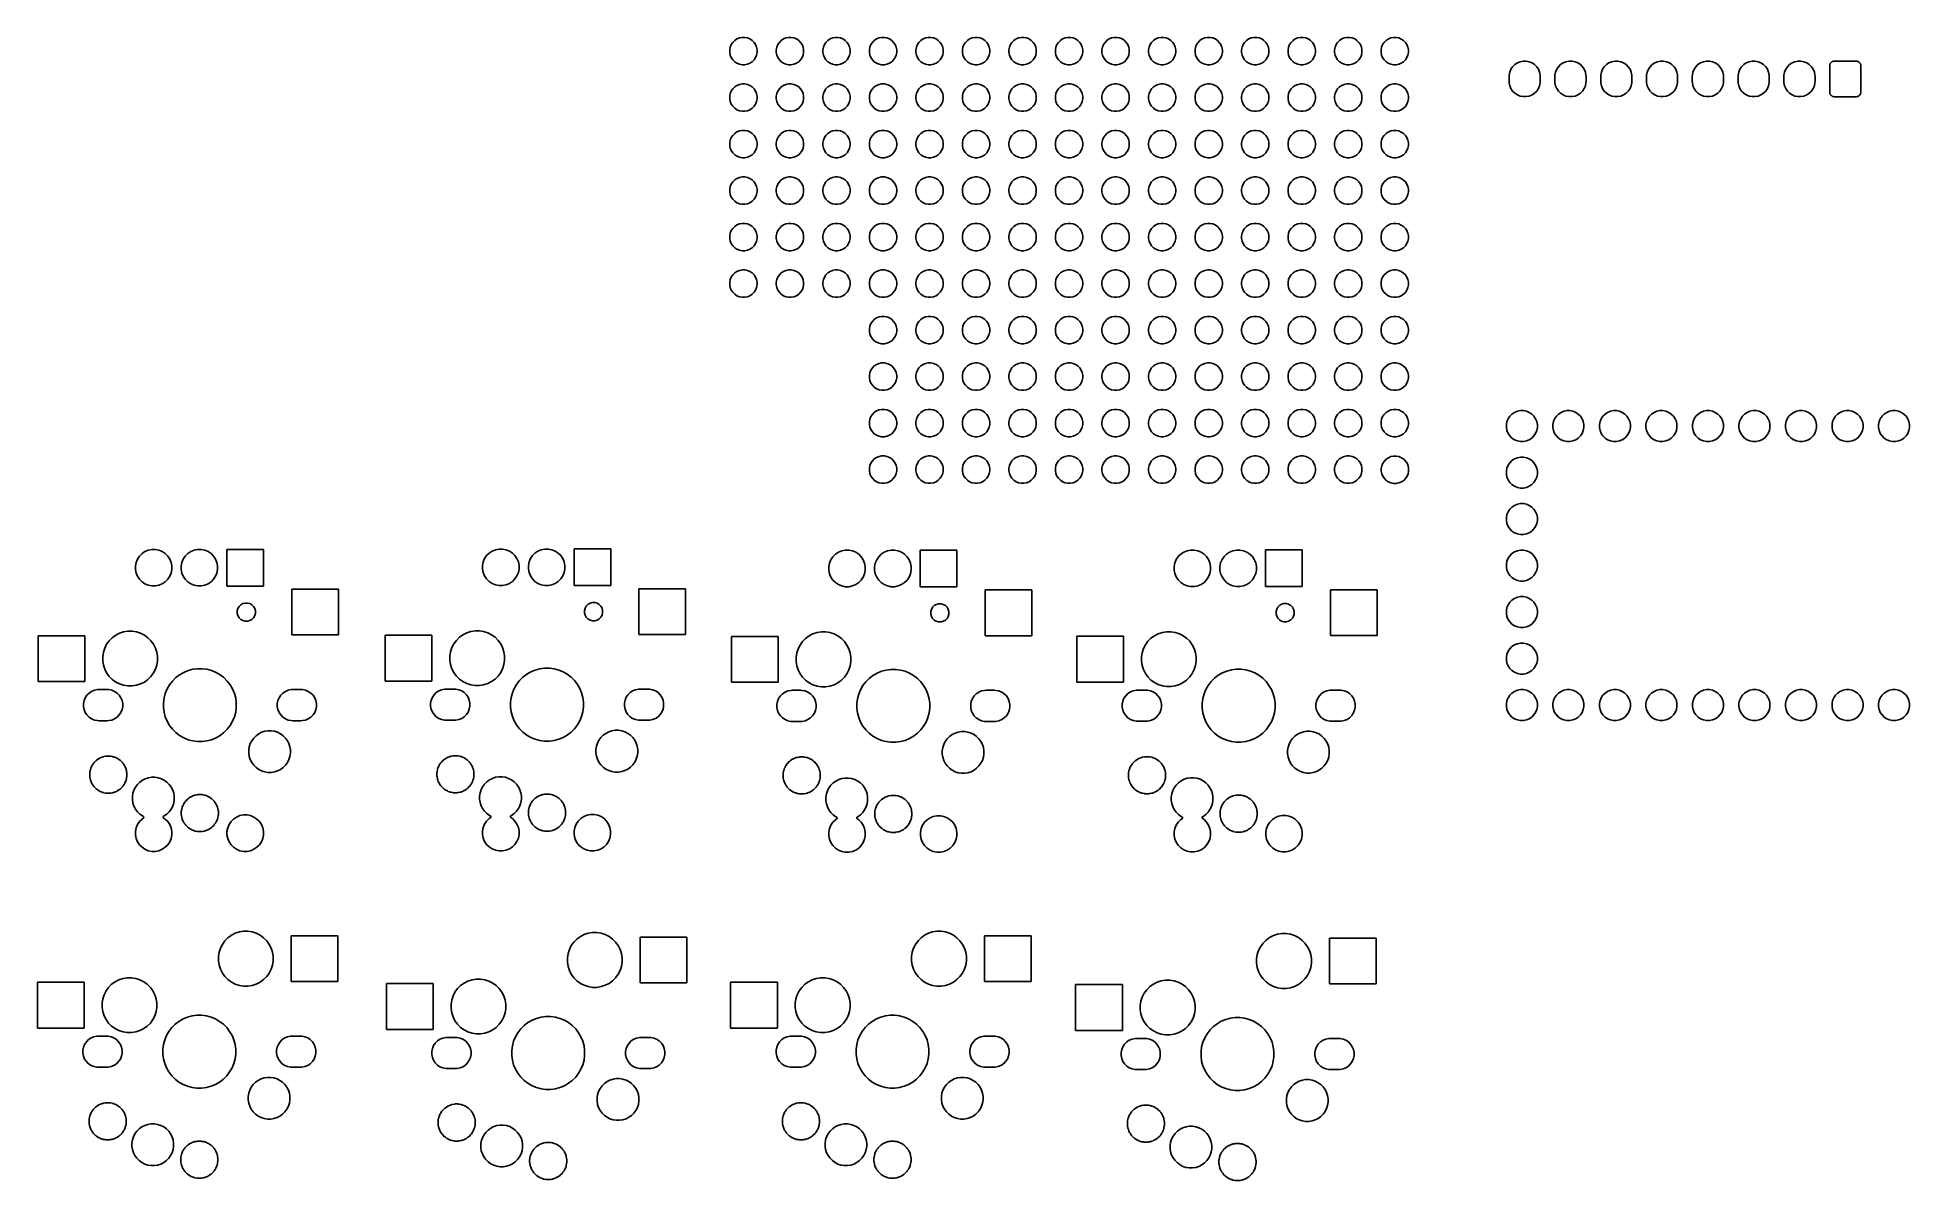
# Model space of a CAD drawing. Header units: millimetres. Extents: x 71 to 173, y -157 to -95.
import ezdxf

# ---------------------------------------------------------------- set-up
doc = ezdxf.new("R2010")
doc.units = ezdxf.units.MM
doc.layers.add('B.Mask', color=4, linetype='CONTINUOUS', true_color=0x02ffee)

msp = doc.modelspace()

# ---------------------------------------------------------------- linework, layer by layer
at = {"layer": 'B.Mask', "linetype": 'CONTINUOUS'}
for p, q in [((109.222242, -95.140114), (109.326205, -95.036151)), ((109.326205, -95.036151), (109.448452, -94.954468)), ((109.448452, -94.954468), (109.584286, -94.898204)), ((109.584286, -94.898204), (109.728487, -94.86952)), ((109.728487, -94.86952), (109.875513, -94.86952)), ((109.875513, -94.86952), (110.019714, -94.898204)), ((110.019714, -94.898204), (110.155548, -94.954468)), ((110.155548, -94.954468), (110.277795, -95.036151)), ((110.277795, -95.036151), (110.381758, -95.140114)), ((111.762242, -95.140114), (111.866205, -95.036151)), ((111.866205, -95.036151), (111.988452, -94.954468)), ((111.988452, -94.954468), (112.124286, -94.898204)), ((112.124286, -94.898204), (112.268487, -94.86952)), ((112.268487, -94.86952), (112.415513, -94.86952)), ((112.415513, -94.86952), (112.559714, -94.898204)), ((112.559714, -94.898204), (112.695548, -94.954468)), ((112.695548, -94.954468), (112.817795, -95.036151)), ((112.817795, -95.036151), (112.921758, -95.140114)), ((114.302242, -95.140114), (114.406205, -95.036151)), ((114.406205, -95.036151), (114.528452, -94.954468)), ((114.528452, -94.954468), (114.664286, -94.898204)), ((114.664286, -94.898204), (114.808487, -94.86952)), ((114.808487, -94.86952), (114.955513, -94.86952)), ((114.955513, -94.86952), (115.099714, -94.898204)), ((115.099714, -94.898204), (115.235548, -94.954468)), ((115.235548, -94.954468), (115.357795, -95.036151)), ((115.357795, -95.036151), (115.461758, -95.140114)), ((116.842242, -95.140114), (116.946205, -95.036151)), ((116.946205, -95.036151), (117.068452, -94.954468)), ((117.068452, -94.954468), (117.204286, -94.898204)), ((117.204286, -94.898204), (117.348487, -94.86952)), ((117.348487, -94.86952), (117.495513, -94.86952)), ((117.495513, -94.86952), (117.639714, -94.898204)), ((117.639714, -94.898204), (117.775548, -94.954468)), ((117.775548, -94.954468), (117.897795, -95.036151)), ((117.897795, -95.036151), (118.001758, -95.140114)), ((119.382242, -95.140114), (119.486205, -95.036151)), ((119.486205, -95.036151), (119.608452, -94.954468)), ((119.608452, -94.954468), (119.744286, -94.898204)), ((119.744286, -94.898204), (119.888487, -94.86952)), ((119.888487, -94.86952), (120.035513, -94.86952)), ((120.035513, -94.86952), (120.179714, -94.898204)), ((120.179714, -94.898204), (120.315548, -94.954468)), ((120.315548, -94.954468), (120.437795, -95.036151)), ((120.437795, -95.036151), (120.541758, -95.140114)), ((121.922242, -95.140114), (122.026205, -95.036151)), ((122.026205, -95.036151), (122.148452, -94.954468)), ((122.148452, -94.954468), (122.284286, -94.898204)), ((122.284286, -94.898204), (122.428487, -94.86952)), ((122.428487, -94.86952), (122.575513, -94.86952)), ((122.575513, -94.86952), (122.719714, -94.898204)), ((122.719714, -94.898204), (122.855548, -94.954468)), ((122.855548, -94.954468), (122.977795, -95.036151)), ((122.977795, -95.036151), (123.081758, -95.140114)), ((124.462242, -95.140114), (124.566205, -95.036151)), ((124.566205, -95.036151), (124.688452, -94.954468)), ((124.688452, -94.954468), (124.824286, -94.898204)), ((124.824286, -94.898204), (124.968487, -94.86952)), ((124.968487, -94.86952), (125.115513, -94.86952)), ((125.115513, -94.86952), (125.259714, -94.898204)), ((125.259714, -94.898204), (125.395548, -94.954468)), ((125.395548, -94.954468), (125.517795, -95.036151)), ((125.517795, -95.036151), (125.621758, -95.140114)), ((127.002242, -95.140114), (127.106205, -95.036151)), ((127.106205, -95.036151), (127.228452, -94.954468)), ((127.228452, -94.954468), (127.364286, -94.898204)), ((127.364286, -94.898204), (127.508487, -94.86952)), ((127.508487, -94.86952), (127.655513, -94.86952)), ((127.655513, -94.86952), (127.799714, -94.898204)), ((127.799714, -94.898204), (127.935548, -94.954468)), ((127.935548, -94.954468), (128.057795, -95.036151)), ((128.057795, -95.036151), (128.161758, -95.140114)), ((129.542242, -95.140114), (129.646205, -95.036151)), ((129.646205, -95.036151), (129.768452, -94.954468)), ((129.768452, -94.954468), (129.904286, -94.898204)), ((129.904286, -94.898204), (130.048487, -94.86952)), ((130.048487, -94.86952), (130.195513, -94.86952)), ((130.195513, -94.86952), (130.339714, -94.898204)), ((130.339714, -94.898204), (130.475548, -94.954468)), ((130.475548, -94.954468), (130.597795, -95.036151)), ((130.597795, -95.036151), (130.701758, -95.140114)), ((132.082242, -95.140114), (132.186205, -95.036151)), ((132.186205, -95.036151), (132.308452, -94.954468)), ((132.308452, -94.954468), (132.444286, -94.898204)), ((132.444286, -94.898204), (132.588487, -94.86952)), ((132.588487, -94.86952), (132.735513, -94.86952)), ((132.735513, -94.86952), (132.879714, -94.898204)), ((132.879714, -94.898204), (133.015548, -94.954468)), ((133.015548, -94.954468), (133.137795, -95.036151)), ((133.137795, -95.036151), (133.241758, -95.140114)), ((134.622242, -95.140114), (134.726205, -95.036151)), ((134.726205, -95.036151), (134.848452, -94.954468)), ((134.848452, -94.954468), (134.984286, -94.898204)), ((134.984286, -94.898204), (135.128487, -94.86952)), ((135.128487, -94.86952), (135.275513, -94.86952)), ((135.275513, -94.86952), (135.419714, -94.898204)), ((135.419714, -94.898204), (135.555548, -94.954468)), ((135.555548, -94.954468), (135.677795, -95.036151)), ((135.677795, -95.036151), (135.781758, -95.140114)), ((137.162242, -95.140114), (137.266205, -95.036151)), ((137.266205, -95.036151), (137.388452, -94.954468)), ((137.388452, -94.954468), (137.524286, -94.898204)), ((137.524286, -94.898204), (137.668487, -94.86952)), ((137.668487, -94.86952), (137.815513, -94.86952)), ((137.815513, -94.86952), (137.959714, -94.898204)), ((137.959714, -94.898204), (138.095548, -94.954468)), ((138.095548, -94.954468), (138.217795, -95.036151)), ((138.217795, -95.036151), (138.321758, -95.140114)), ((139.702242, -95.140114), (139.806205, -95.036151)), ((139.806205, -95.036151), (139.928452, -94.954468)), ((139.928452, -94.954468), (140.064286, -94.898204)), ((140.064286, -94.898204), (140.208487, -94.86952)), ((140.208487, -94.86952), (140.355513, -94.86952)), ((140.355513, -94.86952), (140.499714, -94.898204)), ((140.499714, -94.898204), (140.635548, -94.954468)), ((140.635548, -94.954468), (140.757795, -95.036151)), ((140.757795, -95.036151), (140.861758, -95.140114)), ((142.242242, -95.140114), (142.346205, -95.036151)), ((142.346205, -95.036151), (142.468452, -94.954468)), ((142.468452, -94.954468), (142.604286, -94.898204)), ((142.604286, -94.898204), (142.748487, -94.86952)), ((142.748487, -94.86952), (142.895513, -94.86952)), ((142.895513, -94.86952), (143.039714, -94.898204)), ((143.039714, -94.898204), (143.175548, -94.954468)), ((143.175548, -94.954468), (143.297795, -95.036151)), ((143.297795, -95.036151), (143.401758, -95.140114)), ((144.782242, -95.142205), (144.886205, -95.038242)), ((144.886205, -95.038242), (145.008452, -94.956559)), ((145.008452, -94.956559), (145.144286, -94.900295)), ((145.144286, -94.900295), (145.288487, -94.871611)), ((145.288487, -94.871611), (145.435513, -94.871611)), ((145.435513, -94.871611), (145.579714, -94.900295)), ((145.579714, -94.900295), (145.715548, -94.956559)), ((145.715548, -94.956559), (145.837795, -95.038242)), ((145.837795, -95.038242), (145.941758, -95.142205)), ((109.055611, -95.542396), (109.084295, -95.398195)), ((109.055611, -95.689422), (109.055611, -95.542396)), ((109.084295, -95.833623), (109.055611, -95.689422)), ((109.084295, -95.398195), (109.140559, -95.262361)), ((109.140559, -95.969457), (109.084295, -95.833623)), ((109.140559, -95.262361), (109.222242, -95.140114)), ((109.222242, -96.091704), (109.140559, -95.969457)), ((110.381758, -95.140114), (110.463441, -95.262361)), ((110.463441, -95.969457), (110.381758, -96.091704)), ((110.463441, -95.262361), (110.519705, -95.398195)), ((110.519705, -95.833623), (110.463441, -95.969457)), ((110.519705, -95.398195), (110.548389, -95.542396)), ((110.548389, -95.689422), (110.519705, -95.833623)), ((110.548389, -95.542396), (110.548389, -95.689422)), ((111.595611, -95.542396), (111.624295, -95.398195)), ((111.595611, -95.689422), (111.595611, -95.542396)), ((111.624295, -95.833623), (111.595611, -95.689422)), ((111.624295, -95.398195), (111.680559, -95.262361)), ((111.680559, -95.969457), (111.624295, -95.833623)), ((111.680559, -95.262361), (111.762242, -95.140114)), ((111.762242, -96.091704), (111.680559, -95.969457)), ((112.921758, -95.140114), (113.003441, -95.262361)), ((113.003441, -95.969457), (112.921758, -96.091704)), ((113.003441, -95.262361), (113.059705, -95.398195)), ((113.059705, -95.833623), (113.003441, -95.969457)), ((113.059705, -95.398195), (113.088389, -95.542396)), ((113.088389, -95.689422), (113.059705, -95.833623)), ((113.088389, -95.542396), (113.088389, -95.689422)), ((114.135611, -95.542396), (114.164295, -95.398195)), ((114.135611, -95.689422), (114.135611, -95.542396)), ((114.164295, -95.833623), (114.135611, -95.689422)), ((114.164295, -95.398195), (114.220559, -95.262361)), ((114.220559, -95.969457), (114.164295, -95.833623)), ((114.220559, -95.262361), (114.302242, -95.140114)), ((114.302242, -96.091704), (114.220559, -95.969457)), ((115.461758, -95.140114), (115.543441, -95.262361)), ((115.543441, -95.969457), (115.461758, -96.091704)), ((115.543441, -95.262361), (115.599705, -95.398195)), ((115.599705, -95.833623), (115.543441, -95.969457)), ((115.599705, -95.398195), (115.628389, -95.542396)), ((115.628389, -95.689422), (115.599705, -95.833623)), ((115.628389, -95.542396), (115.628389, -95.689422)), ((116.675611, -95.542396), (116.704295, -95.398195)), ((116.675611, -95.689422), (116.675611, -95.542396)), ((116.704295, -95.833623), (116.675611, -95.689422)), ((116.704295, -95.398195), (116.760559, -95.262361)), ((116.760559, -95.969457), (116.704295, -95.833623)), ((116.760559, -95.262361), (116.842242, -95.140114)), ((116.842242, -96.091704), (116.760559, -95.969457)), ((118.001758, -95.140114), (118.083441, -95.262361)), ((118.083441, -95.969457), (118.001758, -96.091704)), ((118.083441, -95.262361), (118.139705, -95.398195)), ((118.139705, -95.833623), (118.083441, -95.969457)), ((118.139705, -95.398195), (118.168389, -95.542396)), ((118.168389, -95.689422), (118.139705, -95.833623)), ((118.168389, -95.542396), (118.168389, -95.689422)), ((119.215611, -95.542396), (119.244295, -95.398195)), ((119.215611, -95.689422), (119.215611, -95.542396)), ((119.244295, -95.833623), (119.215611, -95.689422)), ((119.244295, -95.398195), (119.300559, -95.262361)), ((119.300559, -95.969457), (119.244295, -95.833623)), ((119.300559, -95.262361), (119.382242, -95.140114)), ((119.382242, -96.091704), (119.300559, -95.969457)), ((120.541758, -95.140114), (120.623441, -95.262361)), ((120.623441, -95.969457), (120.541758, -96.091704)), ((120.623441, -95.262361), (120.679705, -95.398195)), ((120.679705, -95.833623), (120.623441, -95.969457)), ((120.679705, -95.398195), (120.708389, -95.542396)), ((120.708389, -95.689422), (120.679705, -95.833623)), ((120.708389, -95.542396), (120.708389, -95.689422)), ((121.755611, -95.542396), (121.784295, -95.398195)), ((121.755611, -95.689422), (121.755611, -95.542396)), ((121.784295, -95.833623), (121.755611, -95.689422)), ((121.784295, -95.398195), (121.840559, -95.262361)), ((121.840559, -95.969457), (121.784295, -95.833623)), ((121.840559, -95.262361), (121.922242, -95.140114)), ((121.922242, -96.091704), (121.840559, -95.969457)), ((123.081758, -95.140114), (123.163441, -95.262361)), ((123.163441, -95.969457), (123.081758, -96.091704)), ((123.163441, -95.262361), (123.219705, -95.398195)), ((123.219705, -95.833623), (123.163441, -95.969457)), ((123.219705, -95.398195), (123.248389, -95.542396)), ((123.248389, -95.689422), (123.219705, -95.833623)), ((123.248389, -95.542396), (123.248389, -95.689422)), ((124.295611, -95.542396), (124.324295, -95.398195)), ((124.295611, -95.689422), (124.295611, -95.542396)), ((124.324295, -95.833623), (124.295611, -95.689422)), ((124.324295, -95.398195), (124.380559, -95.262361)), ((124.380559, -95.969457), (124.324295, -95.833623)), ((124.380559, -95.262361), (124.462242, -95.140114)), ((124.462242, -96.091704), (124.380559, -95.969457)), ((125.621758, -95.140114), (125.703441, -95.262361)), ((125.703441, -95.969457), (125.621758, -96.091704)), ((125.703441, -95.262361), (125.759705, -95.398195)), ((125.759705, -95.833623), (125.703441, -95.969457)), ((125.759705, -95.398195), (125.788389, -95.542396)), ((125.788389, -95.689422), (125.759705, -95.833623)), ((125.788389, -95.542396), (125.788389, -95.689422)), ((126.835611, -95.542396), (126.864295, -95.398195)), ((126.835611, -95.689422), (126.835611, -95.542396)), ((126.864295, -95.833623), (126.835611, -95.689422)), ((126.864295, -95.398195), (126.920559, -95.262361)), ((126.920559, -95.969457), (126.864295, -95.833623)), ((126.920559, -95.262361), (127.002242, -95.140114)), ((127.002242, -96.091704), (126.920559, -95.969457)), ((128.161758, -95.140114), (128.243441, -95.262361)), ((128.243441, -95.969457), (128.161758, -96.091704)), ((128.243441, -95.262361), (128.299705, -95.398195)), ((128.299705, -95.833623), (128.243441, -95.969457)), ((128.299705, -95.398195), (128.328389, -95.542396)), ((128.328389, -95.689422), (128.299705, -95.833623)), ((128.328389, -95.542396), (128.328389, -95.689422)), ((129.375611, -95.542396), (129.404295, -95.398195)), ((129.375611, -95.689422), (129.375611, -95.542396)), ((129.404295, -95.833623), (129.375611, -95.689422)), ((129.404295, -95.398195), (129.460559, -95.262361)), ((129.460559, -95.969457), (129.404295, -95.833623)), ((129.460559, -95.262361), (129.542242, -95.140114)), ((129.542242, -96.091704), (129.460559, -95.969457)), ((130.701758, -95.140114), (130.783441, -95.262361)), ((130.783441, -95.969457), (130.701758, -96.091704)), ((130.783441, -95.262361), (130.839705, -95.398195)), ((130.839705, -95.833623), (130.783441, -95.969457)), ((130.839705, -95.398195), (130.868389, -95.542396)), ((130.868389, -95.689422), (130.839705, -95.833623)), ((130.868389, -95.542396), (130.868389, -95.689422)), ((131.915611, -95.542396), (131.944295, -95.398195)), ((131.915611, -95.689422), (131.915611, -95.542396)), ((131.944295, -95.833623), (131.915611, -95.689422)), ((131.944295, -95.398195), (132.000559, -95.262361)), ((132.000559, -95.969457), (131.944295, -95.833623)), ((132.000559, -95.262361), (132.082242, -95.140114)), ((132.082242, -96.091704), (132.000559, -95.969457)), ((133.241758, -95.140114), (133.323441, -95.262361)), ((133.323441, -95.969457), (133.241758, -96.091704)), ((133.323441, -95.262361), (133.379705, -95.398195)), ((133.379705, -95.833623), (133.323441, -95.969457)), ((133.379705, -95.398195), (133.408389, -95.542396)), ((133.408389, -95.689422), (133.379705, -95.833623)), ((133.408389, -95.542396), (133.408389, -95.689422)), ((134.455611, -95.542396), (134.484295, -95.398195)), ((134.455611, -95.689422), (134.455611, -95.542396)), ((134.484295, -95.833623), (134.455611, -95.689422)), ((134.484295, -95.398195), (134.540559, -95.262361)), ((134.540559, -95.969457), (134.484295, -95.833623)), ((134.540559, -95.262361), (134.622242, -95.140114)), ((134.622242, -96.091704), (134.540559, -95.969457)), ((135.781758, -95.140114), (135.863441, -95.262361)), ((135.863441, -95.969457), (135.781758, -96.091704)), ((135.863441, -95.262361), (135.919705, -95.398195)), ((135.919705, -95.833623), (135.863441, -95.969457)), ((135.919705, -95.398195), (135.948389, -95.542396)), ((135.948389, -95.689422), (135.919705, -95.833623)), ((135.948389, -95.542396), (135.948389, -95.689422)), ((136.995611, -95.542396), (137.024295, -95.398195)), ((136.995611, -95.689422), (136.995611, -95.542396)), ((137.024295, -95.833623), (136.995611, -95.689422)), ((137.024295, -95.398195), (137.080559, -95.262361)), ((137.080559, -95.969457), (137.024295, -95.833623)), ((137.080559, -95.262361), (137.162242, -95.140114)), ((137.162242, -96.091704), (137.080559, -95.969457)), ((138.321758, -95.140114), (138.403441, -95.262361)), ((138.403441, -95.969457), (138.321758, -96.091704)), ((138.403441, -95.262361), (138.459705, -95.398195)), ((138.459705, -95.833623), (138.403441, -95.969457)), ((138.459705, -95.398195), (138.488389, -95.542396)), ((138.488389, -95.689422), (138.459705, -95.833623)), ((138.488389, -95.542396), (138.488389, -95.689422)), ((139.535611, -95.542396), (139.564295, -95.398195)), ((139.535611, -95.689422), (139.535611, -95.542396)), ((139.564295, -95.833623), (139.535611, -95.689422)), ((139.564295, -95.398195), (139.620559, -95.262361)), ((139.620559, -95.969457), (139.564295, -95.833623)), ((139.620559, -95.262361), (139.702242, -95.140114)), ((139.702242, -96.091704), (139.620559, -95.969457)), ((140.861758, -95.140114), (140.943441, -95.262361)), ((140.943441, -95.969457), (140.861758, -96.091704)), ((140.943441, -95.262361), (140.999705, -95.398195)), ((140.999705, -95.833623), (140.943441, -95.969457)), ((140.999705, -95.398195), (141.028389, -95.542396)), ((141.028389, -95.689422), (140.999705, -95.833623)), ((141.028389, -95.542396), (141.028389, -95.689422)), ((142.075611, -95.542396), (142.104295, -95.398195)), ((142.075611, -95.689422), (142.075611, -95.542396)), ((142.104295, -95.833623), (142.075611, -95.689422)), ((142.104295, -95.398195), (142.160559, -95.262361)), ((142.160559, -95.969457), (142.104295, -95.833623)), ((142.160559, -95.262361), (142.242242, -95.140114)), ((142.242242, -96.091704), (142.160559, -95.969457)), ((143.401758, -95.140114), (143.483441, -95.262361)), ((143.483441, -95.969457), (143.401758, -96.091704)), ((143.483441, -95.262361), (143.539705, -95.398195)), ((143.539705, -95.833623), (143.483441, -95.969457)), ((143.539705, -95.398195), (143.568389, -95.542396)), ((143.568389, -95.689422), (143.539705, -95.833623)), ((143.568389, -95.542396), (143.568389, -95.689422)), ((144.615611, -95.544487), (144.644295, -95.400286)), ((144.615611, -95.691513), (144.615611, -95.544487)), ((144.644295, -95.835714), (144.615611, -95.691513)), ((144.644295, -95.400286), (144.700559, -95.264452)), ((144.700559, -95.971548), (144.644295, -95.835714)), ((144.700559, -95.264452), (144.782242, -95.142205)), ((144.782242, -96.093795), (144.700559, -95.971548)), ((145.941758, -95.142205), (146.023441, -95.264452)), ((146.023441, -95.971548), (145.941758, -96.093795)), ((146.023441, -95.264452), (146.079705, -95.400286)), ((146.079705, -95.835714), (146.023441, -95.971548)), ((146.079705, -95.400286), (146.108389, -95.544487)), ((146.108389, -95.691513), (146.079705, -95.835714)), ((146.108389, -95.544487), (146.108389, -95.691513)), ((109.326205, -96.195667), (109.222242, -96.091704)), ((109.448452, -96.27735), (109.326205, -96.195667)), ((109.584286, -96.333614), (109.448452, -96.27735)), ((109.728487, -96.362298), (109.584286, -96.333614)), ((109.875513, -96.362298), (109.728487, -96.362298)), ((110.019714, -96.333614), (109.875513, -96.362298)), ((110.155548, -96.27735), (110.019714, -96.333614)), ((110.277795, -96.195667), (110.155548, -96.27735)), ((110.381758, -96.091704), (110.277795, -96.195667)), ((111.866205, -96.195667), (111.762242, -96.091704)), ((111.988452, -96.27735), (111.866205, -96.195667)), ((112.124286, -96.333614), (111.988452, -96.27735)), ((112.268487, -96.362298), (112.124286, -96.333614)), ((112.415513, -96.362298), (112.268487, -96.362298)), ((112.559714, -96.333614), (112.415513, -96.362298)), ((112.695548, -96.27735), (112.559714, -96.333614)), ((112.817795, -96.195667), (112.695548, -96.27735)), ((112.921758, -96.091704), (112.817795, -96.195667)), ((114.406205, -96.195667), (114.302242, -96.091704)), ((114.528452, -96.27735), (114.406205, -96.195667)), ((114.664286, -96.333614), (114.528452, -96.27735)), ((114.808487, -96.362298), (114.664286, -96.333614)), ((114.955513, -96.362298), (114.808487, -96.362298)), ((115.099714, -96.333614), (114.955513, -96.362298)), ((115.235548, -96.27735), (115.099714, -96.333614)), ((115.357795, -96.195667), (115.235548, -96.27735)), ((115.461758, -96.091704), (115.357795, -96.195667)), ((116.946205, -96.195667), (116.842242, -96.091704)), ((117.068452, -96.27735), (116.946205, -96.195667)), ((117.204286, -96.333614), (117.068452, -96.27735)), ((117.348487, -96.362298), (117.204286, -96.333614)), ((117.495513, -96.362298), (117.348487, -96.362298)), ((117.639714, -96.333614), (117.495513, -96.362298)), ((117.775548, -96.27735), (117.639714, -96.333614)), ((117.897795, -96.195667), (117.775548, -96.27735)), ((118.001758, -96.091704), (117.897795, -96.195667)), ((119.486205, -96.195667), (119.382242, -96.091704)), ((119.608452, -96.27735), (119.486205, -96.195667)), ((119.744286, -96.333614), (119.608452, -96.27735)), ((119.888487, -96.362298), (119.744286, -96.333614)), ((120.035513, -96.362298), (119.888487, -96.362298)), ((120.179714, -96.333614), (120.035513, -96.362298)), ((120.315548, -96.27735), (120.179714, -96.333614)), ((120.437795, -96.195667), (120.315548, -96.27735)), ((120.541758, -96.091704), (120.437795, -96.195667)), ((122.026205, -96.195667), (121.922242, -96.091704)), ((122.148452, -96.27735), (122.026205, -96.195667)), ((122.284286, -96.333614), (122.148452, -96.27735)), ((122.428487, -96.362298), (122.284286, -96.333614)), ((122.575513, -96.362298), (122.428487, -96.362298)), ((122.719714, -96.333614), (122.575513, -96.362298)), ((122.855548, -96.27735), (122.719714, -96.333614)), ((122.977795, -96.195667), (122.855548, -96.27735)), ((123.081758, -96.091704), (122.977795, -96.195667)), ((124.566205, -96.195667), (124.462242, -96.091704)), ((124.688452, -96.27735), (124.566205, -96.195667)), ((124.824286, -96.333614), (124.688452, -96.27735)), ((124.968487, -96.362298), (124.824286, -96.333614)), ((125.115513, -96.362298), (124.968487, -96.362298)), ((125.259714, -96.333614), (125.115513, -96.362298)), ((125.395548, -96.27735), (125.259714, -96.333614)), ((125.517795, -96.195667), (125.395548, -96.27735)), ((125.621758, -96.091704), (125.517795, -96.195667)), ((127.106205, -96.195667), (127.002242, -96.091704)), ((127.228452, -96.27735), (127.106205, -96.195667)), ((127.364286, -96.333614), (127.228452, -96.27735)), ((127.508487, -96.362298), (127.364286, -96.333614)), ((127.655513, -96.362298), (127.508487, -96.362298)), ((127.799714, -96.333614), (127.655513, -96.362298)), ((127.935548, -96.27735), (127.799714, -96.333614)), ((128.057795, -96.195667), (127.935548, -96.27735)), ((128.161758, -96.091704), (128.057795, -96.195667)), ((129.646205, -96.195667), (129.542242, -96.091704)), ((129.768452, -96.27735), (129.646205, -96.195667)), ((129.904286, -96.333614), (129.768452, -96.27735)), ((130.048487, -96.362298), (129.904286, -96.333614)), ((130.195513, -96.362298), (130.048487, -96.362298)), ((130.339714, -96.333614), (130.195513, -96.362298)), ((130.475548, -96.27735), (130.339714, -96.333614)), ((130.597795, -96.195667), (130.475548, -96.27735)), ((130.701758, -96.091704), (130.597795, -96.195667)), ((132.186205, -96.195667), (132.082242, -96.091704)), ((132.308452, -96.27735), (132.186205, -96.195667)), ((132.444286, -96.333614), (132.308452, -96.27735)), ((132.588487, -96.362298), (132.444286, -96.333614)), ((132.735513, -96.362298), (132.588487, -96.362298)), ((132.879714, -96.333614), (132.735513, -96.362298)), ((133.015548, -96.27735), (132.879714, -96.333614)), ((133.137795, -96.195667), (133.015548, -96.27735)), ((133.241758, -96.091704), (133.137795, -96.195667)), ((134.726205, -96.195667), (134.622242, -96.091704)), ((134.848452, -96.27735), (134.726205, -96.195667)), ((134.984286, -96.333614), (134.848452, -96.27735)), ((135.128487, -96.362298), (134.984286, -96.333614)), ((135.275513, -96.362298), (135.128487, -96.362298)), ((135.419714, -96.333614), (135.275513, -96.362298)), ((135.555548, -96.27735), (135.419714, -96.333614)), ((135.677795, -96.195667), (135.555548, -96.27735)), ((135.781758, -96.091704), (135.677795, -96.195667)), ((137.266205, -96.195667), (137.162242, -96.091704)), ((137.388452, -96.27735), (137.266205, -96.195667)), ((137.524286, -96.333614), (137.388452, -96.27735)), ((137.668487, -96.362298), (137.524286, -96.333614)), ((137.815513, -96.362298), (137.668487, -96.362298)), ((137.959714, -96.333614), (137.815513, -96.362298)), ((138.095548, -96.27735), (137.959714, -96.333614)), ((138.217795, -96.195667), (138.095548, -96.27735)), ((138.321758, -96.091704), (138.217795, -96.195667)), ((139.806205, -96.195667), (139.702242, -96.091704)), ((139.928452, -96.27735), (139.806205, -96.195667)), ((140.064286, -96.333614), (139.928452, -96.27735)), ((140.208487, -96.362298), (140.064286, -96.333614)), ((140.355513, -96.362298), (140.208487, -96.362298)), ((140.499714, -96.333614), (140.355513, -96.362298)), ((140.635548, -96.27735), (140.499714, -96.333614)), ((140.757795, -96.195667), (140.635548, -96.27735)), ((140.861758, -96.091704), (140.757795, -96.195667)), ((142.346205, -96.195667), (142.242242, -96.091704)), ((142.468452, -96.27735), (142.346205, -96.195667)), ((142.604286, -96.333614), (142.468452, -96.27735)), ((142.748487, -96.362298), (142.604286, -96.333614)), ((142.895513, -96.362298), (142.748487, -96.362298)), ((143.039714, -96.333614), (142.895513, -96.362298)), ((143.175548, -96.27735), (143.039714, -96.333614)), ((143.297795, -96.195667), (143.175548, -96.27735)), ((143.401758, -96.091704), (143.297795, -96.195667)), ((144.886205, -96.197758), (144.782242, -96.093795)), ((145.008452, -96.279441), (144.886205, -96.197758)), ((145.144286, -96.335705), (145.008452, -96.279441)), ((145.288487, -96.364389), (145.144286, -96.335705)), ((145.435513, -96.364389), (145.288487, -96.364389)), ((145.579714, -96.335705), (145.435513, -96.364389)), ((145.715548, -96.279441), (145.579714, -96.335705)), ((145.837795, -96.197758), (145.715548, -96.279441)), ((145.941758, -96.093795), (145.837795, -96.197758)), ((151.604445, -97.008333), (151.608538, -96.925018)), ((151.604445, -97.258333), (151.604445, -97.008333)), ((151.608538, -96.925018), (151.641046, -96.761591)), ((151.641046, -96.761591), (151.704812, -96.607646)), ((151.704812, -96.607646), (151.797386, -96.469099)), ((151.797386, -96.469099), (151.915211, -96.351274)), ((151.915211, -96.351274), (152.053758, -96.2587)), ((152.053758, -96.2587), (152.207703, -96.194934)), ((152.207703, -96.194934), (152.37113, -96.162426)), ((152.37113, -96.162426), (152.53776, -96.162426)), ((152.53776, -96.162426), (152.701187, -96.194934)), ((152.701187, -96.194934), (152.855132, -96.2587)), ((152.855132, -96.2587), (152.993679, -96.351274)), ((152.993679, -96.351274), (153.111504, -96.469099)), ((153.111504, -96.469099), (153.204078, -96.607646)), ((153.204078, -96.607646), (153.267844, -96.761591)), ((153.267844, -96.761591), (153.300352, -96.925018)), ((153.300352, -96.925018), (153.304445, -97.008333)), ((153.304445, -97.008333), (153.304445, -97.258333)), ((154.104445, -97.008333), (154.108538, -96.925018)), ((154.104445, -97.258333), (154.104445, -97.008333)), ((154.108538, -96.925018), (154.141046, -96.761591)), ((154.141046, -96.761591), (154.204812, -96.607646)), ((154.204812, -96.607646), (154.297386, -96.469099)), ((154.297386, -96.469099), (154.415211, -96.351274)), ((154.415211, -96.351274), (154.553758, -96.2587)), ((154.553758, -96.2587), (154.707703, -96.194934)), ((154.707703, -96.194934), (154.87113, -96.162426)), ((154.87113, -96.162426), (155.03776, -96.162426)), ((155.03776, -96.162426), (155.201187, -96.194934)), ((155.201187, -96.194934), (155.355132, -96.2587)), ((155.355132, -96.2587), (155.493679, -96.351274)), ((155.493679, -96.351274), (155.611504, -96.469099)), ((155.611504, -96.469099), (155.704078, -96.607646)), ((155.704078, -96.607646), (155.767844, -96.761591)), ((155.767844, -96.761591), (155.800352, -96.925018)), ((155.800352, -96.925018), (155.804445, -97.008333)), ((155.804445, -97.008333), (155.804445, -97.258333)), ((156.604445, -97.008333), (156.608538, -96.925018)), ((156.604445, -97.258333), (156.604445, -97.008333)), ((156.608538, -96.925018), (156.641046, -96.761591)), ((156.641046, -96.761591), (156.704812, -96.607646)), ((156.704812, -96.607646), (156.797386, -96.469099)), ((156.797386, -96.469099), (156.915211, -96.351274)), ((156.915211, -96.351274), (157.053758, -96.2587)), ((157.053758, -96.2587), (157.207703, -96.194934)), ((157.207703, -96.194934), (157.37113, -96.162426)), ((157.37113, -96.162426), (157.53776, -96.162426)), ((157.53776, -96.162426), (157.701187, -96.194934)), ((157.701187, -96.194934), (157.855132, -96.2587)), ((157.855132, -96.2587), (157.993679, -96.351274)), ((157.993679, -96.351274), (158.111504, -96.469099)), ((158.111504, -96.469099), (158.204078, -96.607646)), ((158.204078, -96.607646), (158.267844, -96.761591)), ((158.267844, -96.761591), (158.300352, -96.925018)), ((158.300352, -96.925018), (158.304445, -97.008333)), ((158.304445, -97.008333), (158.304445, -97.258333)), ((159.104445, -97.008333), (159.108538, -96.925018)), ((159.104445, -97.258333), (159.104445, -97.008333)), ((159.108538, -96.925018), (159.141046, -96.761591)), ((159.141046, -96.761591), (159.204812, -96.607646)), ((159.204812, -96.607646), (159.297386, -96.469099)), ((159.297386, -96.469099), (159.415211, -96.351274)), ((159.415211, -96.351274), (159.553758, -96.2587)), ((159.553758, -96.2587), (159.707703, -96.194934)), ((159.707703, -96.194934), (159.87113, -96.162426)), ((159.87113, -96.162426), (160.03776, -96.162426)), ((160.03776, -96.162426), (160.201187, -96.194934)), ((160.201187, -96.194934), (160.355132, -96.2587)), ((160.355132, -96.2587), (160.493679, -96.351274)), ((160.493679, -96.351274), (160.611504, -96.469099)), ((160.611504, -96.469099), (160.704078, -96.607646)), ((160.704078, -96.607646), (160.767844, -96.761591)), ((160.767844, -96.761591), (160.800352, -96.925018)), ((160.800352, -96.925018), (160.804445, -97.008333)), ((160.804445, -97.008333), (160.804445, -97.258333)), ((161.604445, -97.008333), (161.608538, -96.925018)), ((161.604445, -97.258333), (161.604445, -97.008333)), ((161.608538, -96.925018), (161.641046, -96.761591)), ((161.641046, -96.761591), (161.704812, -96.607646)), ((161.704812, -96.607646), (161.797386, -96.469099)), ((161.797386, -96.469099), (161.915211, -96.351274)), ((161.915211, -96.351274), (162.053758, -96.2587)), ((162.053758, -96.2587), (162.207703, -96.194934)), ((162.207703, -96.194934), (162.37113, -96.162426)), ((162.37113, -96.162426), (162.53776, -96.162426)), ((162.53776, -96.162426), (162.701187, -96.194934)), ((162.701187, -96.194934), (162.855132, -96.2587)), ((162.855132, -96.2587), (162.993679, -96.351274)), ((162.993679, -96.351274), (163.111504, -96.469099)), ((163.111504, -96.469099), (163.204078, -96.607646)), ((163.204078, -96.607646), (163.267844, -96.761591)), ((163.267844, -96.761591), (163.300352, -96.925018)), ((163.300352, -96.925018), (163.304445, -97.008333)), ((163.304445, -97.008333), (163.304445, -97.258333)), ((164.104445, -97.008333), (164.108538, -96.925018)), ((164.104445, -97.258333), (164.104445, -97.008333)), ((164.108538, -96.925018), (164.141046, -96.761591)), ((164.141046, -96.761591), (164.204812, -96.607646)), ((164.204812, -96.607646), (164.297386, -96.469099)), ((164.297386, -96.469099), (164.415211, -96.351274)), ((164.415211, -96.351274), (164.553758, -96.2587)), ((164.553758, -96.2587), (164.707703, -96.194934)), ((164.707703, -96.194934), (164.87113, -96.162426)), ((164.87113, -96.162426), (165.03776, -96.162426)), ((165.03776, -96.162426), (165.201187, -96.194934)), ((165.201187, -96.194934), (165.355132, -96.2587)), ((165.355132, -96.2587), (165.493679, -96.351274)), ((165.493679, -96.351274), (165.611504, -96.469099)), ((165.611504, -96.469099), (165.704078, -96.607646)), ((165.704078, -96.607646), (165.767844, -96.761591)), ((165.767844, -96.761591), (165.800352, -96.925018)), ((165.800352, -96.925018), (165.804445, -97.008333)), ((165.804445, -97.008333), (165.804445, -97.258333)), ((166.604445, -97.008333), (166.608538, -96.925018)), ((166.604445, -97.258333), (166.604445, -97.008333)), ((166.608538, -96.925018), (166.641046, -96.761591)), ((166.641046, -96.761591), (166.704812, -96.607646)), ((166.704812, -96.607646), (166.797386, -96.469099)), ((166.797386, -96.469099), (166.915211, -96.351274)), ((166.915211, -96.351274), (167.053758, -96.2587)), ((167.053758, -96.2587), (167.207703, -96.194934)), ((167.207703, -96.194934), (167.37113, -96.162426)), ((167.37113, -96.162426), (167.53776, -96.162426)), ((167.53776, -96.162426), (167.701187, -96.194934)), ((167.701187, -96.194934), (167.855132, -96.2587)), ((167.855132, -96.2587), (167.993679, -96.351274)), ((167.993679, -96.351274), (168.111504, -96.469099)), ((168.111504, -96.469099), (168.204078, -96.607646)), ((168.204078, -96.607646), (168.267844, -96.761591)), ((168.267844, -96.761591), (168.300352, -96.925018)), ((168.300352, -96.925018), (168.304445, -97.008333)), ((168.304445, -97.008333), (168.304445, -97.258333)), ((169.104445, -96.408333), (169.105409, -96.403483)), ((169.104445, -97.858333), (169.104445, -96.408333)), ((169.105409, -96.403483), (169.111232, -96.353292)), ((169.111232, -96.353292), (169.118804, -96.336141)), ((169.118804, -96.336141), (169.123475, -96.312662)), ((169.123475, -96.312662), (169.140271, -96.287524)), ((169.140271, -96.287524), (169.149053, -96.267636)), ((169.149053, -96.267636), (169.162636, -96.254052)), ((169.162636, -96.254052), (169.177668, -96.231556)), ((169.177668, -96.231556), (169.200164, -96.216524)), ((169.200164, -96.216524), (169.213748, -96.202941)), ((169.213748, -96.202941), (169.233636, -96.194159)), ((169.233636, -96.194159), (169.258774, -96.177363)), ((169.258774, -96.177363), (169.282253, -96.172692)), ((169.282253, -96.172692), (169.299404, -96.16512)), ((169.299404, -96.16512), (169.349596, -96.159297)), ((169.349596, -96.159297), (169.354445, -96.158333)), ((169.354445, -96.158333), (170.554445, -96.158333)), ((170.554445, -96.158333), (170.559295, -96.159297)), ((170.559295, -96.159297), (170.609485, -96.16512)), ((170.609485, -96.16512), (170.626634, -96.172692)), ((170.626634, -96.172692), (170.650116, -96.177363)), ((170.650116, -96.177363), (170.675255, -96.19416)), ((170.675255, -96.19416), (170.695141, -96.202941)), ((170.695141, -96.202941), (170.708722, -96.216522)), ((170.708722, -96.216522), (170.731222, -96.231556)), ((170.731222, -96.231556), (170.746255, -96.254055)), ((170.746255, -96.254055), (170.759836, -96.267636)), ((170.759836, -96.267636), (170.768615, -96.287519)), ((170.768615, -96.287519), (170.785415, -96.312662)), ((170.785415, -96.312662), (170.790086, -96.336145)), ((170.790086, -96.336145), (170.797657, -96.353292)), ((170.797657, -96.353292), (170.803478, -96.403472)), ((170.803478, -96.403472), (170.804445, -96.408333)), ((170.804445, -96.408333), (170.804445, -97.858333)), ((109.055611, -98.082396), (109.084295, -97.938195)), ((109.055611, -98.229422), (109.055611, -98.082396)), ((109.084295, -97.938195), (109.140559, -97.802361)), ((109.140559, -97.802361), (109.222242, -97.680114)), ((109.222242, -97.680114), (109.326205, -97.576151)), ((109.326205, -97.576151), (109.448452, -97.494468)), ((109.448452, -97.494468), (109.584286, -97.438204)), ((109.584286, -97.438204), (109.728487, -97.40952)), ((109.728487, -97.40952), (109.875513, -97.40952)), ((109.875513, -97.40952), (110.019714, -97.438204)), ((110.019714, -97.438204), (110.155548, -97.494468)), ((110.155548, -97.494468), (110.277795, -97.576151)), ((110.277795, -97.576151), (110.381758, -97.680114)), ((110.381758, -97.680114), (110.463441, -97.802361)), ((110.463441, -97.802361), (110.519705, -97.938195)), ((110.519705, -97.938195), (110.548389, -98.082396)), ((110.548389, -98.082396), (110.548389, -98.229422)), ((111.595611, -98.082396), (111.624295, -97.938195)), ((111.595611, -98.229422), (111.595611, -98.082396)), ((111.624295, -97.938195), (111.680559, -97.802361)), ((111.680559, -97.802361), (111.762242, -97.680114)), ((111.762242, -97.680114), (111.866205, -97.576151)), ((111.866205, -97.576151), (111.988452, -97.494468)), ((111.988452, -97.494468), (112.124286, -97.438204)), ((112.124286, -97.438204), (112.268487, -97.40952)), ((112.268487, -97.40952), (112.415513, -97.40952)), ((112.415513, -97.40952), (112.559714, -97.438204)), ((112.559714, -97.438204), (112.695548, -97.494468)), ((112.695548, -97.494468), (112.817795, -97.576151)), ((112.817795, -97.576151), (112.921758, -97.680114)), ((112.921758, -97.680114), (113.003441, -97.802361)), ((113.003441, -97.802361), (113.059705, -97.938195)), ((113.059705, -97.938195), (113.088389, -98.082396)), ((113.088389, -98.082396), (113.088389, -98.229422)), ((114.135611, -98.082396), (114.164295, -97.938195)), ((114.135611, -98.229422), (114.135611, -98.082396)), ((114.164295, -97.938195), (114.220559, -97.802361)), ((114.220559, -97.802361), (114.302242, -97.680114)), ((114.302242, -97.680114), (114.406205, -97.576151)), ((114.406205, -97.576151), (114.528452, -97.494468)), ((114.528452, -97.494468), (114.664286, -97.438204)), ((114.664286, -97.438204), (114.808487, -97.40952)), ((114.808487, -97.40952), (114.955513, -97.40952)), ((114.955513, -97.40952), (115.099714, -97.438204)), ((115.099714, -97.438204), (115.235548, -97.494468)), ((115.235548, -97.494468), (115.357795, -97.576151)), ((115.357795, -97.576151), (115.461758, -97.680114)), ((115.461758, -97.680114), (115.543441, -97.802361)), ((115.543441, -97.802361), (115.599705, -97.938195)), ((115.599705, -97.938195), (115.628389, -98.082396)), ((115.628389, -98.082396), (115.628389, -98.229422)), ((116.675611, -98.082396), (116.704295, -97.938195)), ((116.675611, -98.229422), (116.675611, -98.082396)), ((116.704295, -97.938195), (116.760559, -97.802361)), ((116.760559, -97.802361), (116.842242, -97.680114)), ((116.842242, -97.680114), (116.946205, -97.576151)), ((116.946205, -97.576151), (117.068452, -97.494468)), ((117.068452, -97.494468), (117.204286, -97.438204)), ((117.204286, -97.438204), (117.348487, -97.40952)), ((117.348487, -97.40952), (117.495513, -97.40952)), ((117.495513, -97.40952), (117.639714, -97.438204)), ((117.639714, -97.438204), (117.775548, -97.494468)), ((117.775548, -97.494468), (117.897795, -97.576151)), ((117.897795, -97.576151), (118.001758, -97.680114)), ((118.001758, -97.680114), (118.083441, -97.802361)), ((118.083441, -97.802361), (118.139705, -97.938195)), ((118.139705, -97.938195), (118.168389, -98.082396)), ((118.168389, -98.082396), (118.168389, -98.229422)), ((119.215611, -98.082396), (119.244295, -97.938195)), ((119.215611, -98.229422), (119.215611, -98.082396)), ((119.244295, -97.938195), (119.300559, -97.802361)), ((119.300559, -97.802361), (119.382242, -97.680114)), ((119.382242, -97.680114), (119.486205, -97.576151)), ((119.486205, -97.576151), (119.608452, -97.494468)), ((119.608452, -97.494468), (119.744286, -97.438204)), ((119.744286, -97.438204), (119.888487, -97.40952)), ((119.888487, -97.40952), (120.035513, -97.40952)), ((120.035513, -97.40952), (120.179714, -97.438204)), ((120.179714, -97.438204), (120.315548, -97.494468)), ((120.315548, -97.494468), (120.437795, -97.576151)), ((120.437795, -97.576151), (120.541758, -97.680114)), ((120.541758, -97.680114), (120.623441, -97.802361)), ((120.623441, -97.802361), (120.679705, -97.938195)), ((120.679705, -97.938195), (120.708389, -98.082396)), ((120.708389, -98.082396), (120.708389, -98.229422)), ((121.755611, -98.082396), (121.784295, -97.938195)), ((121.755611, -98.229422), (121.755611, -98.082396)), ((121.784295, -97.938195), (121.840559, -97.802361)), ((121.840559, -97.802361), (121.922242, -97.680114)), ((121.922242, -97.680114), (122.026205, -97.576151)), ((122.026205, -97.576151), (122.148452, -97.494468)), ((122.148452, -97.494468), (122.284286, -97.438204)), ((122.284286, -97.438204), (122.428487, -97.40952)), ((122.428487, -97.40952), (122.575513, -97.40952)), ((122.575513, -97.40952), (122.719714, -97.438204)), ((122.719714, -97.438204), (122.855548, -97.494468)), ((122.855548, -97.494468), (122.977795, -97.576151)), ((122.977795, -97.576151), (123.081758, -97.680114)), ((123.081758, -97.680114), (123.163441, -97.802361)), ((123.163441, -97.802361), (123.219705, -97.938195)), ((123.219705, -97.938195), (123.248389, -98.082396)), ((123.248389, -98.082396), (123.248389, -98.229422)), ((124.295611, -98.082396), (124.324295, -97.938195)), ((124.295611, -98.229422), (124.295611, -98.082396)), ((124.324295, -97.938195), (124.380559, -97.802361)), ((124.380559, -97.802361), (124.462242, -97.680114)), ((124.462242, -97.680114), (124.566205, -97.576151)), ((124.566205, -97.576151), (124.688452, -97.494468)), ((124.688452, -97.494468), (124.824286, -97.438204)), ((124.824286, -97.438204), (124.968487, -97.40952)), ((124.968487, -97.40952), (125.115513, -97.40952)), ((125.115513, -97.40952), (125.259714, -97.438204)), ((125.259714, -97.438204), (125.395548, -97.494468)), ((125.395548, -97.494468), (125.517795, -97.576151)), ((125.517795, -97.576151), (125.621758, -97.680114)), ((125.621758, -97.680114), (125.703441, -97.802361)), ((125.703441, -97.802361), (125.759705, -97.938195)), ((125.759705, -97.938195), (125.788389, -98.082396)), ((125.788389, -98.082396), (125.788389, -98.229422)), ((126.835611, -98.082396), (126.864295, -97.938195)), ((126.835611, -98.229422), (126.835611, -98.082396)), ((126.864295, -97.938195), (126.920559, -97.802361)), ((126.920559, -97.802361), (127.002242, -97.680114)), ((127.002242, -97.680114), (127.106205, -97.576151)), ((127.106205, -97.576151), (127.228452, -97.494468)), ((127.228452, -97.494468), (127.364286, -97.438204)), ((127.364286, -97.438204), (127.508487, -97.40952)), ((127.508487, -97.40952), (127.655513, -97.40952)), ((127.655513, -97.40952), (127.799714, -97.438204)), ((127.799714, -97.438204), (127.935548, -97.494468)), ((127.935548, -97.494468), (128.057795, -97.576151)), ((128.057795, -97.576151), (128.161758, -97.680114)), ((128.161758, -97.680114), (128.243441, -97.802361)), ((128.243441, -97.802361), (128.299705, -97.938195)), ((128.299705, -97.938195), (128.328389, -98.082396)), ((128.328389, -98.082396), (128.328389, -98.229422)), ((129.375611, -98.082396), (129.404295, -97.938195)), ((129.375611, -98.229422), (129.375611, -98.082396)), ((129.404295, -97.938195), (129.460559, -97.802361)), ((129.460559, -97.802361), (129.542242, -97.680114)), ((129.542242, -97.680114), (129.646205, -97.576151)), ((129.646205, -97.576151), (129.768452, -97.494468)), ((129.768452, -97.494468), (129.904286, -97.438204)), ((129.904286, -97.438204), (130.048487, -97.40952)), ((130.048487, -97.40952), (130.195513, -97.40952)), ((130.195513, -97.40952), (130.339714, -97.438204)), ((130.339714, -97.438204), (130.475548, -97.494468)), ((130.475548, -97.494468), (130.597795, -97.576151)), ((130.597795, -97.576151), (130.701758, -97.680114)), ((130.701758, -97.680114), (130.783441, -97.802361)), ((130.783441, -97.802361), (130.839705, -97.938195)), ((130.839705, -97.938195), (130.868389, -98.082396)), ((130.868389, -98.082396), (130.868389, -98.229422)), ((131.915611, -98.082396), (131.944295, -97.938195)), ((131.915611, -98.229422), (131.915611, -98.082396)), ((131.944295, -97.938195), (132.000559, -97.802361)), ((132.000559, -97.802361), (132.082242, -97.680114)), ((132.082242, -97.680114), (132.186205, -97.576151)), ((132.186205, -97.576151), (132.308452, -97.494468)), ((132.308452, -97.494468), (132.444286, -97.438204)), ((132.444286, -97.438204), (132.588487, -97.40952)), ((132.588487, -97.40952), (132.735513, -97.40952)), ((132.735513, -97.40952), (132.879714, -97.438204)), ((132.879714, -97.438204), (133.015548, -97.494468)), ((133.015548, -97.494468), (133.137795, -97.576151)), ((133.137795, -97.576151), (133.241758, -97.680114)), ((133.241758, -97.680114), (133.323441, -97.802361)), ((133.323441, -97.802361), (133.379705, -97.938195)), ((133.379705, -97.938195), (133.408389, -98.082396)), ((133.408389, -98.082396), (133.408389, -98.229422)), ((134.455611, -98.082396), (134.484295, -97.938195)), ((134.455611, -98.229422), (134.455611, -98.082396)), ((134.484295, -97.938195), (134.540559, -97.802361)), ((134.540559, -97.802361), (134.622242, -97.680114)), ((134.622242, -97.680114), (134.726205, -97.576151)), ((134.726205, -97.576151), (134.848452, -97.494468)), ((134.848452, -97.494468), (134.984286, -97.438204)), ((134.984286, -97.438204), (135.128487, -97.40952)), ((135.128487, -97.40952), (135.275513, -97.40952)), ((135.275513, -97.40952), (135.419714, -97.438204)), ((135.419714, -97.438204), (135.555548, -97.494468)), ((135.555548, -97.494468), (135.677795, -97.576151)), ((135.677795, -97.576151), (135.781758, -97.680114)), ((135.781758, -97.680114), (135.863441, -97.802361)), ((135.863441, -97.802361), (135.919705, -97.938195)), ((135.919705, -97.938195), (135.948389, -98.082396)), ((135.948389, -98.082396), (135.948389, -98.229422)), ((136.995611, -98.082396), (137.024295, -97.938195)), ((136.995611, -98.229422), (136.995611, -98.082396)), ((137.024295, -97.938195), (137.080559, -97.802361)), ((137.080559, -97.802361), (137.162242, -97.680114)), ((137.162242, -97.680114), (137.266205, -97.576151)), ((137.266205, -97.576151), (137.388452, -97.494468)), ((137.388452, -97.494468), (137.524286, -97.438204)), ((137.524286, -97.438204), (137.668487, -97.40952)), ((137.668487, -97.40952), (137.815513, -97.40952)), ((137.815513, -97.40952), (137.959714, -97.438204)), ((137.959714, -97.438204), (138.095548, -97.494468)), ((138.095548, -97.494468), (138.217795, -97.576151)), ((138.217795, -97.576151), (138.321758, -97.680114)), ((138.321758, -97.680114), (138.403441, -97.802361)), ((138.403441, -97.802361), (138.459705, -97.938195)), ((138.459705, -97.938195), (138.488389, -98.082396)), ((138.488389, -98.082396), (138.488389, -98.229422)), ((139.535611, -98.082396), (139.564295, -97.938195)), ((139.535611, -98.229422), (139.535611, -98.082396)), ((139.564295, -97.938195), (139.620559, -97.802361)), ((139.620559, -97.802361), (139.702242, -97.680114)), ((139.702242, -97.680114), (139.806205, -97.576151)), ((139.806205, -97.576151), (139.928452, -97.494468)), ((139.928452, -97.494468), (140.064286, -97.438204)), ((140.064286, -97.438204), (140.208487, -97.40952)), ((140.208487, -97.40952), (140.355513, -97.40952)), ((140.355513, -97.40952), (140.499714, -97.438204)), ((140.499714, -97.438204), (140.635548, -97.494468)), ((140.635548, -97.494468), (140.757795, -97.576151)), ((140.757795, -97.576151), (140.861758, -97.680114)), ((140.861758, -97.680114), (140.943441, -97.802361)), ((140.943441, -97.802361), (140.999705, -97.938195)), ((140.999705, -97.938195), (141.028389, -98.082396)), ((141.028389, -98.082396), (141.028389, -98.229422)), ((142.075611, -98.082396), (142.104295, -97.938195)), ((142.075611, -98.229422), (142.075611, -98.082396)), ((142.104295, -97.938195), (142.160559, -97.802361)), ((142.160559, -97.802361), (142.242242, -97.680114)), ((142.242242, -97.680114), (142.346205, -97.576151)), ((142.346205, -97.576151), (142.468452, -97.494468)), ((142.468452, -97.494468), (142.604286, -97.438204)), ((142.604286, -97.438204), (142.748487, -97.40952)), ((142.748487, -97.40952), (142.895513, -97.40952)), ((142.895513, -97.40952), (143.039714, -97.438204)), ((143.039714, -97.438204), (143.175548, -97.494468)), ((143.175548, -97.494468), (143.297795, -97.576151)), ((143.297795, -97.576151), (143.401758, -97.680114)), ((143.401758, -97.680114), (143.483441, -97.802361)), ((143.483441, -97.802361), (143.539705, -97.938195)), ((143.539705, -97.938195), (143.568389, -98.082396)), ((143.568389, -98.082396), (143.568389, -98.229422)), ((144.615611, -98.084487), (144.644295, -97.940286)), ((144.615611, -98.231513), (144.615611, -98.084487)), ((144.644295, -97.940286), (144.700559, -97.804452)), ((144.700559, -97.804452), (144.782242, -97.682205)), ((144.782242, -97.682205), (144.886205, -97.578242)), ((144.886205, -97.578242), (145.008452, -97.496559)), ((145.008452, -97.496559), (145.144286, -97.440295)), ((145.144286, -97.440295), (145.288487, -97.411611)), ((145.288487, -97.411611), (145.435513, -97.411611)), ((145.435513, -97.411611), (145.579714, -97.440295)), ((145.579714, -97.440295), (145.715548, -97.496559)), ((145.715548, -97.496559), (145.837795, -97.578242)), ((145.837795, -97.578242), (145.941758, -97.682205)), ((145.941758, -97.682205), (146.023441, -97.804452)), ((146.023441, -97.804452), (146.079705, -97.940286)), ((146.079705, -97.940286), (146.108389, -98.084487)), ((146.108389, -98.084487), (146.108389, -98.231513)), ((151.608538, -97.341648), (151.604445, -97.258333)), ((151.641046, -97.505075), (151.608538, -97.341648)), ((151.704812, -97.65902), (151.641046, -97.505075)), ((151.797386, -97.797567), (151.704812, -97.65902)), ((151.915211, -97.915392), (151.797386, -97.797567)), ((152.053758, -98.007966), (151.915211, -97.915392)), ((152.207703, -98.071732), (152.053758, -98.007966)), ((152.37113, -98.10424), (152.207703, -98.071732)), ((152.53776, -98.10424), (152.37113, -98.10424)), ((152.701187, -98.071732), (152.53776, -98.10424)), ((152.855132, -98.007966), (152.701187, -98.071732)), ((152.993679, -97.915392), (152.855132, -98.007966)), ((153.111504, -97.797567), (152.993679, -97.915392)), ((153.204078, -97.65902), (153.111504, -97.797567)), ((153.267844, -97.505075), (153.204078, -97.65902)), ((153.300352, -97.341648), (153.267844, -97.505075)), ((153.304445, -97.258333), (153.300352, -97.341648)), ((154.108538, -97.341648), (154.104445, -97.258333)), ((154.141046, -97.505075), (154.108538, -97.341648)), ((154.204812, -97.65902), (154.141046, -97.505075)), ((154.297386, -97.797567), (154.204812, -97.65902)), ((154.415211, -97.915392), (154.297386, -97.797567)), ((154.553758, -98.007966), (154.415211, -97.915392)), ((154.707703, -98.071732), (154.553758, -98.007966)), ((154.87113, -98.10424), (154.707703, -98.071732)), ((155.03776, -98.10424), (154.87113, -98.10424)), ((155.201187, -98.071732), (155.03776, -98.10424)), ((155.355132, -98.007966), (155.201187, -98.071732)), ((155.493679, -97.915392), (155.355132, -98.007966)), ((155.611504, -97.797567), (155.493679, -97.915392)), ((155.704078, -97.65902), (155.611504, -97.797567)), ((155.767844, -97.505075), (155.704078, -97.65902)), ((155.800352, -97.341648), (155.767844, -97.505075)), ((155.804445, -97.258333), (155.800352, -97.341648)), ((156.608538, -97.341648), (156.604445, -97.258333)), ((156.641046, -97.505075), (156.608538, -97.341648)), ((156.704812, -97.65902), (156.641046, -97.505075)), ((156.797386, -97.797567), (156.704812, -97.65902)), ((156.915211, -97.915392), (156.797386, -97.797567)), ((157.053758, -98.007966), (156.915211, -97.915392)), ((157.207703, -98.071732), (157.053758, -98.007966)), ((157.37113, -98.10424), (157.207703, -98.071732)), ((157.53776, -98.10424), (157.37113, -98.10424)), ((157.701187, -98.071732), (157.53776, -98.10424)), ((157.855132, -98.007966), (157.701187, -98.071732)), ((157.993679, -97.915392), (157.855132, -98.007966)), ((158.111504, -97.797567), (157.993679, -97.915392)), ((158.204078, -97.65902), (158.111504, -97.797567)), ((158.267844, -97.505075), (158.204078, -97.65902)), ((158.300352, -97.341648), (158.267844, -97.505075)), ((158.304445, -97.258333), (158.300352, -97.341648)), ((159.108538, -97.341648), (159.104445, -97.258333)), ((159.141046, -97.505075), (159.108538, -97.341648)), ((159.204812, -97.65902), (159.141046, -97.505075)), ((159.297386, -97.797567), (159.204812, -97.65902)), ((159.415211, -97.915392), (159.297386, -97.797567)), ((159.553758, -98.007966), (159.415211, -97.915392)), ((159.707703, -98.071732), (159.553758, -98.007966)), ((159.87113, -98.10424), (159.707703, -98.071732)), ((160.03776, -98.10424), (159.87113, -98.10424)), ((160.201187, -98.071732), (160.03776, -98.10424)), ((160.355132, -98.007966), (160.201187, -98.071732)), ((160.493679, -97.915392), (160.355132, -98.007966)), ((160.611504, -97.797567), (160.493679, -97.915392)), ((160.704078, -97.65902), (160.611504, -97.797567)), ((160.767844, -97.505075), (160.704078, -97.65902)), ((160.800352, -97.341648), (160.767844, -97.505075)), ((160.804445, -97.258333), (160.800352, -97.341648)), ((161.608538, -97.341648), (161.604445, -97.258333)), ((161.641046, -97.505075), (161.608538, -97.341648)), ((161.704812, -97.65902), (161.641046, -97.505075)), ((161.797386, -97.797567), (161.704812, -97.65902)), ((161.915211, -97.915392), (161.797386, -97.797567)), ((162.053758, -98.007966), (161.915211, -97.915392)), ((162.207703, -98.071732), (162.053758, -98.007966)), ((162.37113, -98.10424), (162.207703, -98.071732)), ((162.53776, -98.10424), (162.37113, -98.10424)), ((162.701187, -98.071732), (162.53776, -98.10424)), ((162.855132, -98.007966), (162.701187, -98.071732)), ((162.993679, -97.915392), (162.855132, -98.007966)), ((163.111504, -97.797567), (162.993679, -97.915392)), ((163.204078, -97.65902), (163.111504, -97.797567)), ((163.267844, -97.505075), (163.204078, -97.65902)), ((163.300352, -97.341648), (163.267844, -97.505075)), ((163.304445, -97.258333), (163.300352, -97.341648)), ((164.108538, -97.341648), (164.104445, -97.258333)), ((164.141046, -97.505075), (164.108538, -97.341648)), ((164.204812, -97.65902), (164.141046, -97.505075)), ((164.297386, -97.797567), (164.204812, -97.65902)), ((164.415211, -97.915392), (164.297386, -97.797567)), ((164.553758, -98.007966), (164.415211, -97.915392)), ((164.707703, -98.071732), (164.553758, -98.007966)), ((164.87113, -98.10424), (164.707703, -98.071732)), ((165.03776, -98.10424), (164.87113, -98.10424)), ((165.201187, -98.071732), (165.03776, -98.10424)), ((165.355132, -98.007966), (165.201187, -98.071732)), ((165.493679, -97.915392), (165.355132, -98.007966)), ((165.611504, -97.797567), (165.493679, -97.915392)), ((165.704078, -97.65902), (165.611504, -97.797567)), ((165.767844, -97.505075), (165.704078, -97.65902)), ((165.800352, -97.341648), (165.767844, -97.505075)), ((165.804445, -97.258333), (165.800352, -97.341648)), ((166.608538, -97.341648), (166.604445, -97.258333)), ((166.641046, -97.505075), (166.608538, -97.341648)), ((166.704812, -97.65902), (166.641046, -97.505075)), ((166.797386, -97.797567), (166.704812, -97.65902)), ((166.915211, -97.915392), (166.797386, -97.797567)), ((167.053758, -98.007966), (166.915211, -97.915392)), ((167.207703, -98.071732), (167.053758, -98.007966)), ((167.37113, -98.10424), (167.207703, -98.071732)), ((167.53776, -98.10424), (167.37113, -98.10424)), ((167.701187, -98.071732), (167.53776, -98.10424)), ((167.855132, -98.007966), (167.701187, -98.071732)), ((167.993679, -97.915392), (167.855132, -98.007966)), ((168.111504, -97.797567), (167.993679, -97.915392)), ((168.204078, -97.65902), (168.111504, -97.797567)), ((168.267844, -97.505075), (168.204078, -97.65902)), ((168.300352, -97.341648), (168.267844, -97.505075)), ((168.304445, -97.258333), (168.300352, -97.341648)), ((169.105409, -97.863182), (169.104445, -97.858333)), ((169.111232, -97.913373), (169.105409, -97.863182)), ((169.118804, -97.930522), (169.111232, -97.913373)), ((169.123475, -97.954004), (169.118804, -97.930522)), ((169.140272, -97.979143), (169.123475, -97.954004)), ((169.149053, -97.999029), (169.140272, -97.979143)), ((169.162634, -98.01261), (169.149053, -97.999029)), ((169.177668, -98.03511), (169.162634, -98.01261)), ((169.200167, -98.050143), (169.177668, -98.03511)), ((169.213748, -98.063724), (169.200167, -98.050143)), ((169.233631, -98.072503), (169.213748, -98.063724)), ((169.258774, -98.089303), (169.233631, -98.072503)), ((169.282257, -98.093974), (169.258774, -98.089303)), ((169.299404, -98.101545), (169.282257, -98.093974)), ((169.349583, -98.107365), (169.299404, -98.101545)), ((169.354445, -98.108333), (169.349583, -98.107365)), ((170.554445, -98.108333), (169.354445, -98.108333)), ((170.559306, -98.107365), (170.554445, -98.108333)), ((170.609485, -98.101545), (170.559306, -98.107365)), ((170.62663, -98.093974), (170.609485, -98.101545)), ((170.650116, -98.089303), (170.62663, -98.093974)), ((170.67526, -98.072502), (170.650116, -98.089303)), ((170.695141, -98.063724), (170.67526, -98.072502)), ((170.708719, -98.050145), (170.695141, -98.063724)), ((170.731222, -98.03511), (170.708719, -98.050145)), ((170.746257, -98.012607), (170.731222, -98.03511)), ((170.759836, -97.999029), (170.746257, -98.012607)), ((170.768614, -97.979148), (170.759836, -97.999029)), ((170.785415, -97.954004), (170.768614, -97.979148)), ((170.790086, -97.930518), (170.785415, -97.954004)), ((170.797657, -97.913373), (170.790086, -97.930518)), ((170.803477, -97.863196), (170.797657, -97.913373)), ((170.804445, -97.858333), (170.803477, -97.863196)), ((109.084295, -98.373623), (109.055611, -98.229422)), ((109.140559, -98.509457), (109.084295, -98.373623)), ((109.222242, -98.631704), (109.140559, -98.509457)), ((109.326205, -98.735667), (109.222242, -98.631704)), ((109.448452, -98.81735), (109.326205, -98.735667)), ((109.584286, -98.873614), (109.448452, -98.81735)), ((109.728487, -98.902298), (109.584286, -98.873614)), ((109.875513, -98.902298), (109.728487, -98.902298)), ((110.019714, -98.873614), (109.875513, -98.902298)), ((110.155548, -98.81735), (110.019714, -98.873614)), ((110.277795, -98.735667), (110.155548, -98.81735)), ((110.381758, -98.631704), (110.277795, -98.735667)), ((110.463441, -98.509457), (110.381758, -98.631704)), ((110.519705, -98.373623), (110.463441, -98.509457)), ((110.548389, -98.229422), (110.519705, -98.373623)), ((111.624295, -98.373623), (111.595611, -98.229422)), ((111.680559, -98.509457), (111.624295, -98.373623)), ((111.762242, -98.631704), (111.680559, -98.509457)), ((111.866205, -98.735667), (111.762242, -98.631704)), ((111.988452, -98.81735), (111.866205, -98.735667)), ((112.124286, -98.873614), (111.988452, -98.81735)), ((112.268487, -98.902298), (112.124286, -98.873614)), ((112.415513, -98.902298), (112.268487, -98.902298)), ((112.559714, -98.873614), (112.415513, -98.902298)), ((112.695548, -98.81735), (112.559714, -98.873614)), ((112.817795, -98.735667), (112.695548, -98.81735)), ((112.921758, -98.631704), (112.817795, -98.735667)), ((113.003441, -98.509457), (112.921758, -98.631704)), ((113.059705, -98.373623), (113.003441, -98.509457)), ((113.088389, -98.229422), (113.059705, -98.373623)), ((114.164295, -98.373623), (114.135611, -98.229422)), ((114.220559, -98.509457), (114.164295, -98.373623)), ((114.302242, -98.631704), (114.220559, -98.509457)), ((114.406205, -98.735667), (114.302242, -98.631704)), ((114.528452, -98.81735), (114.406205, -98.735667)), ((114.664286, -98.873614), (114.528452, -98.81735)), ((114.808487, -98.902298), (114.664286, -98.873614)), ((114.955513, -98.902298), (114.808487, -98.902298)), ((115.099714, -98.873614), (114.955513, -98.902298)), ((115.235548, -98.81735), (115.099714, -98.873614)), ((115.357795, -98.735667), (115.235548, -98.81735)), ((115.461758, -98.631704), (115.357795, -98.735667)), ((115.543441, -98.509457), (115.461758, -98.631704)), ((115.599705, -98.373623), (115.543441, -98.509457)), ((115.628389, -98.229422), (115.599705, -98.373623)), ((116.704295, -98.373623), (116.675611, -98.229422)), ((116.760559, -98.509457), (116.704295, -98.373623)), ((116.842242, -98.631704), (116.760559, -98.509457)), ((116.946205, -98.735667), (116.842242, -98.631704)), ((117.068452, -98.81735), (116.946205, -98.735667)), ((117.204286, -98.873614), (117.068452, -98.81735)), ((117.348487, -98.902298), (117.204286, -98.873614)), ((117.495513, -98.902298), (117.348487, -98.902298)), ((117.639714, -98.873614), (117.495513, -98.902298)), ((117.775548, -98.81735), (117.639714, -98.873614)), ((117.897795, -98.735667), (117.775548, -98.81735)), ((118.001758, -98.631704), (117.897795, -98.735667)), ((118.083441, -98.509457), (118.001758, -98.631704)), ((118.139705, -98.373623), (118.083441, -98.509457)), ((118.168389, -98.229422), (118.139705, -98.373623)), ((119.244295, -98.373623), (119.215611, -98.229422)), ((119.300559, -98.509457), (119.244295, -98.373623)), ((119.382242, -98.631704), (119.300559, -98.509457)), ((119.486205, -98.735667), (119.382242, -98.631704)), ((119.608452, -98.81735), (119.486205, -98.735667)), ((119.744286, -98.873614), (119.608452, -98.81735)), ((119.888487, -98.902298), (119.744286, -98.873614)), ((120.035513, -98.902298), (119.888487, -98.902298)), ((120.179714, -98.873614), (120.035513, -98.902298)), ((120.315548, -98.81735), (120.179714, -98.873614)), ((120.437795, -98.735667), (120.315548, -98.81735)), ((120.541758, -98.631704), (120.437795, -98.735667)), ((120.623441, -98.509457), (120.541758, -98.631704)), ((120.679705, -98.373623), (120.623441, -98.509457)), ((120.708389, -98.229422), (120.679705, -98.373623)), ((121.784295, -98.373623), (121.755611, -98.229422)), ((121.840559, -98.509457), (121.784295, -98.373623)), ((121.922242, -98.631704), (121.840559, -98.509457)), ((122.026205, -98.735667), (121.922242, -98.631704)), ((122.148452, -98.81735), (122.026205, -98.735667)), ((122.284286, -98.873614), (122.148452, -98.81735)), ((122.428487, -98.902298), (122.284286, -98.873614)), ((122.575513, -98.902298), (122.428487, -98.902298)), ((122.719714, -98.873614), (122.575513, -98.902298)), ((122.855548, -98.81735), (122.719714, -98.873614)), ((122.977795, -98.735667), (122.855548, -98.81735)), ((123.081758, -98.631704), (122.977795, -98.735667)), ((123.163441, -98.509457), (123.081758, -98.631704)), ((123.219705, -98.373623), (123.163441, -98.509457)), ((123.248389, -98.229422), (123.219705, -98.373623)), ((124.324295, -98.373623), (124.295611, -98.229422)), ((124.380559, -98.509457), (124.324295, -98.373623)), ((124.462242, -98.631704), (124.380559, -98.509457)), ((124.566205, -98.735667), (124.462242, -98.631704)), ((124.688452, -98.81735), (124.566205, -98.735667)), ((124.824286, -98.873614), (124.688452, -98.81735)), ((124.968487, -98.902298), (124.824286, -98.873614)), ((125.115513, -98.902298), (124.968487, -98.902298)), ((125.259714, -98.873614), (125.115513, -98.902298)), ((125.395548, -98.81735), (125.259714, -98.873614)), ((125.517795, -98.735667), (125.395548, -98.81735)), ((125.621758, -98.631704), (125.517795, -98.735667)), ((125.703441, -98.509457), (125.621758, -98.631704)), ((125.759705, -98.373623), (125.703441, -98.509457)), ((125.788389, -98.229422), (125.759705, -98.373623)), ((126.864295, -98.373623), (126.835611, -98.229422)), ((126.920559, -98.509457), (126.864295, -98.373623)), ((127.002242, -98.631704), (126.920559, -98.509457)), ((127.106205, -98.735667), (127.002242, -98.631704)), ((127.228452, -98.81735), (127.106205, -98.735667)), ((127.364286, -98.873614), (127.228452, -98.81735)), ((127.508487, -98.902298), (127.364286, -98.873614)), ((127.655513, -98.902298), (127.508487, -98.902298)), ((127.799714, -98.873614), (127.655513, -98.902298)), ((127.935548, -98.81735), (127.799714, -98.873614)), ((128.057795, -98.735667), (127.935548, -98.81735)), ((128.161758, -98.631704), (128.057795, -98.735667)), ((128.243441, -98.509457), (128.161758, -98.631704)), ((128.299705, -98.373623), (128.243441, -98.509457)), ((128.328389, -98.229422), (128.299705, -98.373623)), ((129.404295, -98.373623), (129.375611, -98.229422)), ((129.460559, -98.509457), (129.404295, -98.373623)), ((129.542242, -98.631704), (129.460559, -98.509457)), ((129.646205, -98.735667), (129.542242, -98.631704)), ((129.768452, -98.81735), (129.646205, -98.735667)), ((129.904286, -98.873614), (129.768452, -98.81735)), ((130.048487, -98.902298), (129.904286, -98.873614)), ((130.195513, -98.902298), (130.048487, -98.902298)), ((130.339714, -98.873614), (130.195513, -98.902298)), ((130.475548, -98.81735), (130.339714, -98.873614)), ((130.597795, -98.735667), (130.475548, -98.81735)), ((130.701758, -98.631704), (130.597795, -98.735667)), ((130.783441, -98.509457), (130.701758, -98.631704)), ((130.839705, -98.373623), (130.783441, -98.509457)), ((130.868389, -98.229422), (130.839705, -98.373623)), ((131.944295, -98.373623), (131.915611, -98.229422)), ((132.000559, -98.509457), (131.944295, -98.373623)), ((132.082242, -98.631704), (132.000559, -98.509457)), ((132.186205, -98.735667), (132.082242, -98.631704)), ((132.308452, -98.81735), (132.186205, -98.735667)), ((132.444286, -98.873614), (132.308452, -98.81735)), ((132.588487, -98.902298), (132.444286, -98.873614)), ((132.735513, -98.902298), (132.588487, -98.902298)), ((132.879714, -98.873614), (132.735513, -98.902298)), ((133.015548, -98.81735), (132.879714, -98.873614)), ((133.137795, -98.735667), (133.015548, -98.81735)), ((133.241758, -98.631704), (133.137795, -98.735667)), ((133.323441, -98.509457), (133.241758, -98.631704)), ((133.379705, -98.373623), (133.323441, -98.509457)), ((133.408389, -98.229422), (133.379705, -98.373623)), ((134.484295, -98.373623), (134.455611, -98.229422)), ((134.540559, -98.509457), (134.484295, -98.373623)), ((134.622242, -98.631704), (134.540559, -98.509457)), ((134.726205, -98.735667), (134.622242, -98.631704)), ((134.848452, -98.81735), (134.726205, -98.735667)), ((134.984286, -98.873614), (134.848452, -98.81735)), ((135.128487, -98.902298), (134.984286, -98.873614)), ((135.275513, -98.902298), (135.128487, -98.902298)), ((135.419714, -98.873614), (135.275513, -98.902298)), ((135.555548, -98.81735), (135.419714, -98.873614)), ((135.677795, -98.735667), (135.555548, -98.81735)), ((135.781758, -98.631704), (135.677795, -98.735667)), ((135.863441, -98.509457), (135.781758, -98.631704)), ((135.919705, -98.373623), (135.863441, -98.509457)), ((135.948389, -98.229422), (135.919705, -98.373623)), ((137.024295, -98.373623), (136.995611, -98.229422)), ((137.080559, -98.509457), (137.024295, -98.373623)), ((137.162242, -98.631704), (137.080559, -98.509457)), ((137.266205, -98.735667), (137.162242, -98.631704)), ((137.388452, -98.81735), (137.266205, -98.735667)), ((137.524286, -98.873614), (137.388452, -98.81735)), ((137.668487, -98.902298), (137.524286, -98.873614)), ((137.815513, -98.902298), (137.668487, -98.902298)), ((137.959714, -98.873614), (137.815513, -98.902298)), ((138.095548, -98.81735), (137.959714, -98.873614)), ((138.217795, -98.735667), (138.095548, -98.81735)), ((138.321758, -98.631704), (138.217795, -98.735667)), ((138.403441, -98.509457), (138.321758, -98.631704)), ((138.459705, -98.373623), (138.403441, -98.509457)), ((138.488389, -98.229422), (138.459705, -98.373623)), ((139.564295, -98.373623), (139.535611, -98.229422)), ((139.620559, -98.509457), (139.564295, -98.373623)), ((139.702242, -98.631704), (139.620559, -98.509457)), ((139.806205, -98.735667), (139.702242, -98.631704)), ((139.928452, -98.81735), (139.806205, -98.735667)), ((140.064286, -98.873614), (139.928452, -98.81735)), ((140.208487, -98.902298), (140.064286, -98.873614)), ((140.355513, -98.902298), (140.208487, -98.902298)), ((140.499714, -98.873614), (140.355513, -98.902298)), ((140.635548, -98.81735), (140.499714, -98.873614)), ((140.757795, -98.735667), (140.635548, -98.81735)), ((140.861758, -98.631704), (140.757795, -98.735667)), ((140.943441, -98.509457), (140.861758, -98.631704)), ((140.999705, -98.373623), (140.943441, -98.509457)), ((141.028389, -98.229422), (140.999705, -98.373623)), ((142.104295, -98.373623), (142.075611, -98.229422)), ((142.160559, -98.509457), (142.104295, -98.373623)), ((142.242242, -98.631704), (142.160559, -98.509457)), ((142.346205, -98.735667), (142.242242, -98.631704)), ((142.468452, -98.81735), (142.346205, -98.735667)), ((142.604286, -98.873614), (142.468452, -98.81735)), ((142.748487, -98.902298), (142.604286, -98.873614)), ((142.895513, -98.902298), (142.748487, -98.902298)), ((143.039714, -98.873614), (142.895513, -98.902298)), ((143.175548, -98.81735), (143.039714, -98.873614)), ((143.297795, -98.735667), (143.175548, -98.81735)), ((143.401758, -98.631704), (143.297795, -98.735667)), ((143.483441, -98.509457), (143.401758, -98.631704)), ((143.539705, -98.373623), (143.483441, -98.509457)), ((143.568389, -98.229422), (143.539705, -98.373623)), ((144.644295, -98.375714), (144.615611, -98.231513)), ((144.700559, -98.511548), (144.644295, -98.375714)), ((144.782242, -98.633795), (144.700559, -98.511548)), ((144.886205, -98.737758), (144.782242, -98.633795)), ((145.008452, -98.819441), (144.886205, -98.737758)), ((145.144286, -98.875705), (145.008452, -98.819441)), ((145.288487, -98.904389), (145.144286, -98.875705)), ((145.435513, -98.904389), (145.288487, -98.904389)), ((145.579714, -98.875705), (145.435513, -98.904389)), ((145.715548, -98.819441), (145.579714, -98.875705)), ((145.837795, -98.737758), (145.715548, -98.819441)), ((145.941758, -98.633795), (145.837795, -98.737758)), ((146.023441, -98.511548), (145.941758, -98.633795)), ((146.079705, -98.375714), (146.023441, -98.511548)), ((146.108389, -98.231513), (146.079705, -98.375714)), ((109.222242, -100.220114), (109.326205, -100.116151)), ((109.326205, -100.116151), (109.448452, -100.034468)), ((109.448452, -100.034468), (109.584286, -99.978204)), ((109.584286, -99.978204), (109.728487, -99.94952)), ((109.728487, -99.94952), (109.875513, -99.94952)), ((109.875513, -99.94952), (110.019714, -99.978204)), ((110.019714, -99.978204), (110.155548, -100.034468)), ((110.155548, -100.034468), (110.277795, -100.116151)), ((110.277795, -100.116151), (110.381758, -100.220114)), ((111.762242, -100.220114), (111.866205, -100.116151)), ((111.866205, -100.116151), (111.988452, -100.034468)), ((111.988452, -100.034468), (112.124286, -99.978204)), ((112.124286, -99.978204), (112.268487, -99.94952)), ((112.268487, -99.94952), (112.415513, -99.94952)), ((112.415513, -99.94952), (112.559714, -99.978204)), ((112.559714, -99.978204), (112.695548, -100.034468)), ((112.695548, -100.034468), (112.817795, -100.116151)), ((112.817795, -100.116151), (112.921758, -100.220114)), ((114.302242, -100.220114), (114.406205, -100.116151)), ((114.406205, -100.116151), (114.528452, -100.034468)), ((114.528452, -100.034468), (114.664286, -99.978204)), ((114.664286, -99.978204), (114.808487, -99.94952)), ((114.808487, -99.94952), (114.955513, -99.94952)), ((114.955513, -99.94952), (115.099714, -99.978204)), ((115.099714, -99.978204), (115.235548, -100.034468)), ((115.235548, -100.034468), (115.357795, -100.116151)), ((115.357795, -100.116151), (115.461758, -100.220114)), ((116.842242, -100.220114), (116.946205, -100.116151)), ((116.946205, -100.116151), (117.068452, -100.034468)), ((117.068452, -100.034468), (117.204286, -99.978204)), ((117.204286, -99.978204), (117.348487, -99.94952)), ((117.348487, -99.94952), (117.495513, -99.94952)), ((117.495513, -99.94952), (117.639714, -99.978204)), ((117.639714, -99.978204), (117.775548, -100.034468)), ((117.775548, -100.034468), (117.897795, -100.116151)), ((117.897795, -100.116151), (118.001758, -100.220114)), ((119.382242, -100.220114), (119.486205, -100.116151)), ((119.486205, -100.116151), (119.608452, -100.034468)), ((119.608452, -100.034468), (119.744286, -99.978204)), ((119.744286, -99.978204), (119.888487, -99.94952)), ((119.888487, -99.94952), (120.035513, -99.94952)), ((120.035513, -99.94952), (120.179714, -99.978204)), ((120.179714, -99.978204), (120.315548, -100.034468)), ((120.315548, -100.034468), (120.437795, -100.116151)), ((120.437795, -100.116151), (120.541758, -100.220114)), ((121.922242, -100.220114), (122.026205, -100.116151)), ((122.026205, -100.116151), (122.148452, -100.034468)), ((122.148452, -100.034468), (122.284286, -99.978204)), ((122.284286, -99.978204), (122.428487, -99.94952)), ((122.428487, -99.94952), (122.575513, -99.94952)), ((122.575513, -99.94952), (122.719714, -99.978204)), ((122.719714, -99.978204), (122.855548, -100.034468)), ((122.855548, -100.034468), (122.977795, -100.116151)), ((122.977795, -100.116151), (123.081758, -100.220114)), ((124.462242, -100.220114), (124.566205, -100.116151)), ((124.566205, -100.116151), (124.688452, -100.034468)), ((124.688452, -100.034468), (124.824286, -99.978204)), ((124.824286, -99.978204), (124.968487, -99.94952)), ((124.968487, -99.94952), (125.115513, -99.94952)), ((125.115513, -99.94952), (125.259714, -99.978204)), ((125.259714, -99.978204), (125.395548, -100.034468)), ((125.395548, -100.034468), (125.517795, -100.116151)), ((125.517795, -100.116151), (125.621758, -100.220114)), ((127.002242, -100.220114), (127.106205, -100.116151)), ((127.106205, -100.116151), (127.228452, -100.034468)), ((127.228452, -100.034468), (127.364286, -99.978204)), ((127.364286, -99.978204), (127.508487, -99.94952)), ((127.508487, -99.94952), (127.655513, -99.94952)), ((127.655513, -99.94952), (127.799714, -99.978204)), ((127.799714, -99.978204), (127.935548, -100.034468)), ((127.935548, -100.034468), (128.057795, -100.116151)), ((128.057795, -100.116151), (128.161758, -100.220114)), ((129.542242, -100.220114), (129.646205, -100.116151)), ((129.646205, -100.116151), (129.768452, -100.034468)), ((129.768452, -100.034468), (129.904286, -99.978204)), ((129.904286, -99.978204), (130.048487, -99.94952)), ((130.048487, -99.94952), (130.195513, -99.94952)), ((130.195513, -99.94952), (130.339714, -99.978204)), ((130.339714, -99.978204), (130.475548, -100.034468)), ((130.475548, -100.034468), (130.597795, -100.116151)), ((130.597795, -100.116151), (130.701758, -100.220114)), ((132.082242, -100.220114), (132.186205, -100.116151)), ((132.186205, -100.116151), (132.308452, -100.034468)), ((132.308452, -100.034468), (132.444286, -99.978204)), ((132.444286, -99.978204), (132.588487, -99.94952)), ((132.588487, -99.94952), (132.735513, -99.94952)), ((132.735513, -99.94952), (132.879714, -99.978204)), ((132.879714, -99.978204), (133.015548, -100.034468)), ((133.015548, -100.034468), (133.137795, -100.116151)), ((133.137795, -100.116151), (133.241758, -100.220114)), ((134.622242, -100.220114), (134.726205, -100.116151)), ((134.726205, -100.116151), (134.848452, -100.034468)), ((134.848452, -100.034468), (134.984286, -99.978204)), ((134.984286, -99.978204), (135.128487, -99.94952)), ((135.128487, -99.94952), (135.275513, -99.94952)), ((135.275513, -99.94952), (135.419714, -99.978204)), ((135.419714, -99.978204), (135.555548, -100.034468)), ((135.555548, -100.034468), (135.677795, -100.116151)), ((135.677795, -100.116151), (135.781758, -100.220114)), ((137.162242, -100.220114), (137.266205, -100.116151)), ((137.266205, -100.116151), (137.388452, -100.034468)), ((137.388452, -100.034468), (137.524286, -99.978204)), ((137.524286, -99.978204), (137.668487, -99.94952)), ((137.668487, -99.94952), (137.815513, -99.94952)), ((137.815513, -99.94952), (137.959714, -99.978204)), ((137.959714, -99.978204), (138.095548, -100.034468)), ((138.095548, -100.034468), (138.217795, -100.116151)), ((138.217795, -100.116151), (138.321758, -100.220114)), ((139.702242, -100.220114), (139.806205, -100.116151)), ((139.806205, -100.116151), (139.928452, -100.034468)), ((139.928452, -100.034468), (140.064286, -99.978204)), ((140.064286, -99.978204), (140.208487, -99.94952)), ((140.208487, -99.94952), (140.355513, -99.94952)), ((140.355513, -99.94952), (140.499714, -99.978204)), ((140.499714, -99.978204), (140.635548, -100.034468)), ((140.635548, -100.034468), (140.757795, -100.116151)), ((140.757795, -100.116151), (140.861758, -100.220114)), ((142.242242, -100.220114), (142.346205, -100.116151)), ((142.346205, -100.116151), (142.468452, -100.034468)), ((142.468452, -100.034468), (142.604286, -99.978204)), ((142.604286, -99.978204), (142.748487, -99.94952)), ((142.748487, -99.94952), (142.895513, -99.94952)), ((142.895513, -99.94952), (143.039714, -99.978204)), ((143.039714, -99.978204), (143.175548, -100.034468)), ((143.175548, -100.034468), (143.297795, -100.116151)), ((143.297795, -100.116151), (143.401758, -100.220114)), ((144.782242, -100.222205), (144.886205, -100.118242)), ((144.886205, -100.118242), (145.008452, -100.036559)), ((145.008452, -100.036559), (145.144286, -99.980295)), ((145.144286, -99.980295), (145.288487, -99.951611)), ((145.288487, -99.951611), (145.435513, -99.951611)), ((145.435513, -99.951611), (145.579714, -99.980295)), ((145.579714, -99.980295), (145.715548, -100.036559)), ((145.715548, -100.036559), (145.837795, -100.118242)), ((145.837795, -100.118242), (145.941758, -100.222205)), ((109.055611, -100.622396), (109.084295, -100.478195)), ((109.055611, -100.769422), (109.055611, -100.622396)), ((109.084295, -100.913623), (109.055611, -100.769422)), ((109.084295, -100.478195), (109.140559, -100.342361)), ((109.140559, -101.049457), (109.084295, -100.913623)), ((109.140559, -100.342361), (109.222242, -100.220114)), ((109.222242, -101.171704), (109.140559, -101.049457)), ((109.326205, -101.275667), (109.222242, -101.171704)), ((110.381758, -101.171704), (110.277795, -101.275667)), ((110.381758, -100.220114), (110.463441, -100.342361)), ((110.463441, -101.049457), (110.381758, -101.171704)), ((110.463441, -100.342361), (110.519705, -100.478195)), ((110.519705, -100.913623), (110.463441, -101.049457)), ((110.519705, -100.478195), (110.548389, -100.622396)), ((110.548389, -100.769422), (110.519705, -100.913623)), ((110.548389, -100.622396), (110.548389, -100.769422)), ((111.595611, -100.622396), (111.624295, -100.478195)), ((111.595611, -100.769422), (111.595611, -100.622396)), ((111.624295, -100.913623), (111.595611, -100.769422)), ((111.624295, -100.478195), (111.680559, -100.342361)), ((111.680559, -101.049457), (111.624295, -100.913623)), ((111.680559, -100.342361), (111.762242, -100.220114)), ((111.762242, -101.171704), (111.680559, -101.049457)), ((111.866205, -101.275667), (111.762242, -101.171704)), ((112.921758, -101.171704), (112.817795, -101.275667)), ((112.921758, -100.220114), (113.003441, -100.342361)), ((113.003441, -101.049457), (112.921758, -101.171704)), ((113.003441, -100.342361), (113.059705, -100.478195)), ((113.059705, -100.913623), (113.003441, -101.049457)), ((113.059705, -100.478195), (113.088389, -100.622396)), ((113.088389, -100.769422), (113.059705, -100.913623)), ((113.088389, -100.622396), (113.088389, -100.769422)), ((114.135611, -100.622396), (114.164295, -100.478195)), ((114.135611, -100.769422), (114.135611, -100.622396)), ((114.164295, -100.913623), (114.135611, -100.769422)), ((114.164295, -100.478195), (114.220559, -100.342361)), ((114.220559, -101.049457), (114.164295, -100.913623)), ((114.220559, -100.342361), (114.302242, -100.220114)), ((114.302242, -101.171704), (114.220559, -101.049457)), ((114.406205, -101.275667), (114.302242, -101.171704)), ((115.461758, -101.171704), (115.357795, -101.275667)), ((115.461758, -100.220114), (115.543441, -100.342361)), ((115.543441, -101.049457), (115.461758, -101.171704)), ((115.543441, -100.342361), (115.599705, -100.478195)), ((115.599705, -100.913623), (115.543441, -101.049457)), ((115.599705, -100.478195), (115.628389, -100.622396)), ((115.628389, -100.769422), (115.599705, -100.913623)), ((115.628389, -100.622396), (115.628389, -100.769422)), ((116.675611, -100.622396), (116.704295, -100.478195)), ((116.675611, -100.769422), (116.675611, -100.622396)), ((116.704295, -100.913623), (116.675611, -100.769422)), ((116.704295, -100.478195), (116.760559, -100.342361)), ((116.760559, -101.049457), (116.704295, -100.913623)), ((116.760559, -100.342361), (116.842242, -100.220114)), ((116.842242, -101.171704), (116.760559, -101.049457)), ((116.946205, -101.275667), (116.842242, -101.171704)), ((118.001758, -101.171704), (117.897795, -101.275667)), ((118.001758, -100.220114), (118.083441, -100.342361)), ((118.083441, -101.049457), (118.001758, -101.171704)), ((118.083441, -100.342361), (118.139705, -100.478195)), ((118.139705, -100.913623), (118.083441, -101.049457)), ((118.139705, -100.478195), (118.168389, -100.622396)), ((118.168389, -100.769422), (118.139705, -100.913623)), ((118.168389, -100.622396), (118.168389, -100.769422)), ((119.215611, -100.622396), (119.244295, -100.478195)), ((119.215611, -100.769422), (119.215611, -100.622396)), ((119.244295, -100.913623), (119.215611, -100.769422)), ((119.244295, -100.478195), (119.300559, -100.342361)), ((119.300559, -101.049457), (119.244295, -100.913623)), ((119.300559, -100.342361), (119.382242, -100.220114)), ((119.382242, -101.171704), (119.300559, -101.049457)), ((119.486205, -101.275667), (119.382242, -101.171704)), ((120.541758, -101.171704), (120.437795, -101.275667)), ((120.541758, -100.220114), (120.623441, -100.342361)), ((120.623441, -101.049457), (120.541758, -101.171704)), ((120.623441, -100.342361), (120.679705, -100.478195)), ((120.679705, -100.913623), (120.623441, -101.049457)), ((120.679705, -100.478195), (120.708389, -100.622396)), ((120.708389, -100.769422), (120.679705, -100.913623)), ((120.708389, -100.622396), (120.708389, -100.769422)), ((121.755611, -100.622396), (121.784295, -100.478195)), ((121.755611, -100.769422), (121.755611, -100.622396)), ((121.784295, -100.913623), (121.755611, -100.769422)), ((121.784295, -100.478195), (121.840559, -100.342361)), ((121.840559, -101.049457), (121.784295, -100.913623)), ((121.840559, -100.342361), (121.922242, -100.220114)), ((121.922242, -101.171704), (121.840559, -101.049457)), ((122.026205, -101.275667), (121.922242, -101.171704)), ((123.081758, -101.171704), (122.977795, -101.275667)), ((123.081758, -100.220114), (123.163441, -100.342361)), ((123.163441, -101.049457), (123.081758, -101.171704)), ((123.163441, -100.342361), (123.219705, -100.478195)), ((123.219705, -100.913623), (123.163441, -101.049457)), ((123.219705, -100.478195), (123.248389, -100.622396)), ((123.248389, -100.769422), (123.219705, -100.913623)), ((123.248389, -100.622396), (123.248389, -100.769422)), ((124.295611, -100.622396), (124.324295, -100.478195)), ((124.295611, -100.769422), (124.295611, -100.622396)), ((124.324295, -100.913623), (124.295611, -100.769422)), ((124.324295, -100.478195), (124.380559, -100.342361)), ((124.380559, -101.049457), (124.324295, -100.913623)), ((124.380559, -100.342361), (124.462242, -100.220114)), ((124.462242, -101.171704), (124.380559, -101.049457)), ((124.566205, -101.275667), (124.462242, -101.171704)), ((125.621758, -101.171704), (125.517795, -101.275667)), ((125.621758, -100.220114), (125.703441, -100.342361)), ((125.703441, -101.049457), (125.621758, -101.171704)), ((125.703441, -100.342361), (125.759705, -100.478195)), ((125.759705, -100.913623), (125.703441, -101.049457)), ((125.759705, -100.478195), (125.788389, -100.622396)), ((125.788389, -100.769422), (125.759705, -100.913623)), ((125.788389, -100.622396), (125.788389, -100.769422)), ((126.835611, -100.622396), (126.864295, -100.478195)), ((126.835611, -100.769422), (126.835611, -100.622396)), ((126.864295, -100.913623), (126.835611, -100.769422)), ((126.864295, -100.478195), (126.920559, -100.342361)), ((126.920559, -101.049457), (126.864295, -100.913623)), ((126.920559, -100.342361), (127.002242, -100.220114)), ((127.002242, -101.171704), (126.920559, -101.049457)), ((127.106205, -101.275667), (127.002242, -101.171704)), ((128.161758, -101.171704), (128.057795, -101.275667)), ((128.161758, -100.220114), (128.243441, -100.342361)), ((128.243441, -101.049457), (128.161758, -101.171704)), ((128.243441, -100.342361), (128.299705, -100.478195)), ((128.299705, -100.913623), (128.243441, -101.049457)), ((128.299705, -100.478195), (128.328389, -100.622396)), ((128.328389, -100.769422), (128.299705, -100.913623)), ((128.328389, -100.622396), (128.328389, -100.769422)), ((129.375611, -100.622396), (129.404295, -100.478195)), ((129.375611, -100.769422), (129.375611, -100.622396)), ((129.404295, -100.913623), (129.375611, -100.769422)), ((129.404295, -100.478195), (129.460559, -100.342361)), ((129.460559, -101.049457), (129.404295, -100.913623)), ((129.460559, -100.342361), (129.542242, -100.220114)), ((129.542242, -101.171704), (129.460559, -101.049457)), ((129.646205, -101.275667), (129.542242, -101.171704)), ((130.701758, -101.171704), (130.597795, -101.275667)), ((130.701758, -100.220114), (130.783441, -100.342361)), ((130.783441, -101.049457), (130.701758, -101.171704)), ((130.783441, -100.342361), (130.839705, -100.478195)), ((130.839705, -100.913623), (130.783441, -101.049457)), ((130.839705, -100.478195), (130.868389, -100.622396)), ((130.868389, -100.769422), (130.839705, -100.913623)), ((130.868389, -100.622396), (130.868389, -100.769422)), ((131.915611, -100.622396), (131.944295, -100.478195)), ((131.915611, -100.769422), (131.915611, -100.622396)), ((131.944295, -100.913623), (131.915611, -100.769422)), ((131.944295, -100.478195), (132.000559, -100.342361)), ((132.000559, -101.049457), (131.944295, -100.913623)), ((132.000559, -100.342361), (132.082242, -100.220114)), ((132.082242, -101.171704), (132.000559, -101.049457)), ((132.186205, -101.275667), (132.082242, -101.171704)), ((133.241758, -101.171704), (133.137795, -101.275667)), ((133.241758, -100.220114), (133.323441, -100.342361)), ((133.323441, -101.049457), (133.241758, -101.171704)), ((133.323441, -100.342361), (133.379705, -100.478195)), ((133.379705, -100.913623), (133.323441, -101.049457)), ((133.379705, -100.478195), (133.408389, -100.622396)), ((133.408389, -100.769422), (133.379705, -100.913623)), ((133.408389, -100.622396), (133.408389, -100.769422)), ((134.455611, -100.622396), (134.484295, -100.478195)), ((134.455611, -100.769422), (134.455611, -100.622396)), ((134.484295, -100.913623), (134.455611, -100.769422)), ((134.484295, -100.478195), (134.540559, -100.342361)), ((134.540559, -101.049457), (134.484295, -100.913623)), ((134.540559, -100.342361), (134.622242, -100.220114)), ((134.622242, -101.171704), (134.540559, -101.049457)), ((134.726205, -101.275667), (134.622242, -101.171704)), ((135.781758, -101.171704), (135.677795, -101.275667)), ((135.781758, -100.220114), (135.863441, -100.342361)), ((135.863441, -101.049457), (135.781758, -101.171704)), ((135.863441, -100.342361), (135.919705, -100.478195)), ((135.919705, -100.913623), (135.863441, -101.049457)), ((135.919705, -100.478195), (135.948389, -100.622396)), ((135.948389, -100.769422), (135.919705, -100.913623)), ((135.948389, -100.622396), (135.948389, -100.769422)), ((136.995611, -100.622396), (137.024295, -100.478195)), ((136.995611, -100.769422), (136.995611, -100.622396)), ((137.024295, -100.913623), (136.995611, -100.769422)), ((137.024295, -100.478195), (137.080559, -100.342361)), ((137.080559, -101.049457), (137.024295, -100.913623)), ((137.080559, -100.342361), (137.162242, -100.220114)), ((137.162242, -101.171704), (137.080559, -101.049457)), ((137.266205, -101.275667), (137.162242, -101.171704)), ((138.321758, -101.171704), (138.217795, -101.275667)), ((138.321758, -100.220114), (138.403441, -100.342361)), ((138.403441, -101.049457), (138.321758, -101.171704)), ((138.403441, -100.342361), (138.459705, -100.478195)), ((138.459705, -100.913623), (138.403441, -101.049457)), ((138.459705, -100.478195), (138.488389, -100.622396)), ((138.488389, -100.769422), (138.459705, -100.913623)), ((138.488389, -100.622396), (138.488389, -100.769422)), ((139.535611, -100.622396), (139.564295, -100.478195)), ((139.535611, -100.769422), (139.535611, -100.622396)), ((139.564295, -100.913623), (139.535611, -100.769422)), ((139.564295, -100.478195), (139.620559, -100.342361)), ((139.620559, -101.049457), (139.564295, -100.913623)), ((139.620559, -100.342361), (139.702242, -100.220114)), ((139.702242, -101.171704), (139.620559, -101.049457)), ((139.806205, -101.275667), (139.702242, -101.171704)), ((140.861758, -101.171704), (140.757795, -101.275667)), ((140.861758, -100.220114), (140.943441, -100.342361)), ((140.943441, -101.049457), (140.861758, -101.171704)), ((140.943441, -100.342361), (140.999705, -100.478195)), ((140.999705, -100.913623), (140.943441, -101.049457)), ((140.999705, -100.478195), (141.028389, -100.622396)), ((141.028389, -100.769422), (140.999705, -100.913623)), ((141.028389, -100.622396), (141.028389, -100.769422)), ((142.075611, -100.622396), (142.104295, -100.478195)), ((142.075611, -100.769422), (142.075611, -100.622396)), ((142.104295, -100.913623), (142.075611, -100.769422)), ((142.104295, -100.478195), (142.160559, -100.342361)), ((142.160559, -101.049457), (142.104295, -100.913623)), ((142.160559, -100.342361), (142.242242, -100.220114)), ((142.242242, -101.171704), (142.160559, -101.049457)), ((142.346205, -101.275667), (142.242242, -101.171704)), ((143.401758, -101.171704), (143.297795, -101.275667)), ((143.401758, -100.220114), (143.483441, -100.342361)), ((143.483441, -101.049457), (143.401758, -101.171704)), ((143.483441, -100.342361), (143.539705, -100.478195)), ((143.539705, -100.913623), (143.483441, -101.049457)), ((143.539705, -100.478195), (143.568389, -100.622396)), ((143.568389, -100.769422), (143.539705, -100.913623)), ((143.568389, -100.622396), (143.568389, -100.769422)), ((144.615611, -100.624487), (144.644295, -100.480286)), ((144.615611, -100.771513), (144.615611, -100.624487)), ((144.644295, -100.915714), (144.615611, -100.771513)), ((144.644295, -100.480286), (144.700559, -100.344452)), ((144.700559, -101.051548), (144.644295, -100.915714)), ((144.700559, -100.344452), (144.782242, -100.222205)), ((144.782242, -101.173795), (144.700559, -101.051548)), ((144.886205, -101.277758), (144.782242, -101.173795)), ((145.941758, -101.173795), (145.837795, -101.277758)), ((145.941758, -100.222205), (146.023441, -100.344452)), ((146.023441, -101.051548), (145.941758, -101.173795)), ((146.023441, -100.344452), (146.079705, -100.480286)), ((146.079705, -100.915714), (146.023441, -101.051548)), ((146.079705, -100.480286), (146.108389, -100.624487)), ((146.108389, -100.771513), (146.079705, -100.915714)), ((146.108389, -100.624487), (146.108389, -100.771513)), ((109.448452, -101.35735), (109.326205, -101.275667)), ((109.584286, -101.413614), (109.448452, -101.35735)), ((109.728487, -101.442298), (109.584286, -101.413614)), ((109.875513, -101.442298), (109.728487, -101.442298)), ((110.019714, -101.413614), (109.875513, -101.442298)), ((110.155548, -101.35735), (110.019714, -101.413614)), ((110.277795, -101.275667), (110.155548, -101.35735)), ((111.988452, -101.35735), (111.866205, -101.275667)), ((112.124286, -101.413614), (111.988452, -101.35735)), ((112.268487, -101.442298), (112.124286, -101.413614)), ((112.415513, -101.442298), (112.268487, -101.442298)), ((112.559714, -101.413614), (112.415513, -101.442298)), ((112.695548, -101.35735), (112.559714, -101.413614)), ((112.817795, -101.275667), (112.695548, -101.35735)), ((114.528452, -101.35735), (114.406205, -101.275667)), ((114.664286, -101.413614), (114.528452, -101.35735)), ((114.808487, -101.442298), (114.664286, -101.413614)), ((114.955513, -101.442298), (114.808487, -101.442298)), ((115.099714, -101.413614), (114.955513, -101.442298)), ((115.235548, -101.35735), (115.099714, -101.413614)), ((115.357795, -101.275667), (115.235548, -101.35735)), ((117.068452, -101.35735), (116.946205, -101.275667)), ((117.204286, -101.413614), (117.068452, -101.35735)), ((117.348487, -101.442298), (117.204286, -101.413614)), ((117.495513, -101.442298), (117.348487, -101.442298)), ((117.639714, -101.413614), (117.495513, -101.442298)), ((117.775548, -101.35735), (117.639714, -101.413614)), ((117.897795, -101.275667), (117.775548, -101.35735)), ((119.608452, -101.35735), (119.486205, -101.275667)), ((119.744286, -101.413614), (119.608452, -101.35735)), ((119.888487, -101.442298), (119.744286, -101.413614)), ((120.035513, -101.442298), (119.888487, -101.442298)), ((120.179714, -101.413614), (120.035513, -101.442298)), ((120.315548, -101.35735), (120.179714, -101.413614)), ((120.437795, -101.275667), (120.315548, -101.35735)), ((122.148452, -101.35735), (122.026205, -101.275667)), ((122.284286, -101.413614), (122.148452, -101.35735)), ((122.428487, -101.442298), (122.284286, -101.413614)), ((122.575513, -101.442298), (122.428487, -101.442298)), ((122.719714, -101.413614), (122.575513, -101.442298)), ((122.855548, -101.35735), (122.719714, -101.413614)), ((122.977795, -101.275667), (122.855548, -101.35735)), ((124.688452, -101.35735), (124.566205, -101.275667)), ((124.824286, -101.413614), (124.688452, -101.35735)), ((124.968487, -101.442298), (124.824286, -101.413614)), ((125.115513, -101.442298), (124.968487, -101.442298)), ((125.259714, -101.413614), (125.115513, -101.442298)), ((125.395548, -101.35735), (125.259714, -101.413614)), ((125.517795, -101.275667), (125.395548, -101.35735)), ((127.228452, -101.35735), (127.106205, -101.275667)), ((127.364286, -101.413614), (127.228452, -101.35735)), ((127.508487, -101.442298), (127.364286, -101.413614)), ((127.655513, -101.442298), (127.508487, -101.442298)), ((127.799714, -101.413614), (127.655513, -101.442298)), ((127.935548, -101.35735), (127.799714, -101.413614)), ((128.057795, -101.275667), (127.935548, -101.35735)), ((129.768452, -101.35735), (129.646205, -101.275667)), ((129.904286, -101.413614), (129.768452, -101.35735)), ((130.048487, -101.442298), (129.904286, -101.413614)), ((130.195513, -101.442298), (130.048487, -101.442298)), ((130.339714, -101.413614), (130.195513, -101.442298)), ((130.475548, -101.35735), (130.339714, -101.413614)), ((130.597795, -101.275667), (130.475548, -101.35735)), ((132.308452, -101.35735), (132.186205, -101.275667)), ((132.444286, -101.413614), (132.308452, -101.35735)), ((132.588487, -101.442298), (132.444286, -101.413614)), ((132.735513, -101.442298), (132.588487, -101.442298)), ((132.879714, -101.413614), (132.735513, -101.442298)), ((133.015548, -101.35735), (132.879714, -101.413614)), ((133.137795, -101.275667), (133.015548, -101.35735)), ((134.848452, -101.35735), (134.726205, -101.275667)), ((134.984286, -101.413614), (134.848452, -101.35735)), ((135.128487, -101.442298), (134.984286, -101.413614)), ((135.275513, -101.442298), (135.128487, -101.442298)), ((135.419714, -101.413614), (135.275513, -101.442298)), ((135.555548, -101.35735), (135.419714, -101.413614)), ((135.677795, -101.275667), (135.555548, -101.35735)), ((137.388452, -101.35735), (137.266205, -101.275667)), ((137.524286, -101.413614), (137.388452, -101.35735)), ((137.668487, -101.442298), (137.524286, -101.413614)), ((137.815513, -101.442298), (137.668487, -101.442298)), ((137.959714, -101.413614), (137.815513, -101.442298)), ((138.095548, -101.35735), (137.959714, -101.413614)), ((138.217795, -101.275667), (138.095548, -101.35735)), ((139.928452, -101.35735), (139.806205, -101.275667)), ((140.064286, -101.413614), (139.928452, -101.35735)), ((140.208487, -101.442298), (140.064286, -101.413614)), ((140.355513, -101.442298), (140.208487, -101.442298)), ((140.499714, -101.413614), (140.355513, -101.442298)), ((140.635548, -101.35735), (140.499714, -101.413614)), ((140.757795, -101.275667), (140.635548, -101.35735)), ((142.468452, -101.35735), (142.346205, -101.275667)), ((142.604286, -101.413614), (142.468452, -101.35735)), ((142.748487, -101.442298), (142.604286, -101.413614)), ((142.895513, -101.442298), (142.748487, -101.442298)), ((143.039714, -101.413614), (142.895513, -101.442298)), ((143.175548, -101.35735), (143.039714, -101.413614)), ((143.297795, -101.275667), (143.175548, -101.35735)), ((145.008452, -101.359441), (144.886205, -101.277758)), ((145.144286, -101.415705), (145.008452, -101.359441)), ((145.288487, -101.444389), (145.144286, -101.415705)), ((145.435513, -101.444389), (145.288487, -101.444389)), ((145.579714, -101.415705), (145.435513, -101.444389)), ((145.715548, -101.359441), (145.579714, -101.415705)), ((145.837795, -101.277758), (145.715548, -101.359441)), ((109.055611, -103.162396), (109.084295, -103.018195)), ((109.055611, -103.309422), (109.055611, -103.162396)), ((109.084295, -103.018195), (109.140559, -102.882361)), ((109.140559, -102.882361), (109.222242, -102.760114)), ((109.222242, -102.760114), (109.326205, -102.656151)), ((109.326205, -102.656151), (109.448452, -102.574468)), ((109.448452, -102.574468), (109.584286, -102.518204)), ((109.584286, -102.518204), (109.728487, -102.48952)), ((109.728487, -102.48952), (109.875513, -102.48952)), ((109.875513, -102.48952), (110.019714, -102.518204)), ((110.019714, -102.518204), (110.155548, -102.574468)), ((110.155548, -102.574468), (110.277795, -102.656151)), ((110.277795, -102.656151), (110.381758, -102.760114)), ((110.381758, -102.760114), (110.463441, -102.882361)), ((110.463441, -102.882361), (110.519705, -103.018195)), ((110.519705, -103.018195), (110.548389, -103.162396)), ((110.548389, -103.162396), (110.548389, -103.309422)), ((111.595611, -103.162396), (111.624295, -103.018195)), ((111.595611, -103.309422), (111.595611, -103.162396)), ((111.624295, -103.018195), (111.680559, -102.882361)), ((111.680559, -102.882361), (111.762242, -102.760114)), ((111.762242, -102.760114), (111.866205, -102.656151)), ((111.866205, -102.656151), (111.988452, -102.574468)), ((111.988452, -102.574468), (112.124286, -102.518204)), ((112.124286, -102.518204), (112.268487, -102.48952)), ((112.268487, -102.48952), (112.415513, -102.48952)), ((112.415513, -102.48952), (112.559714, -102.518204)), ((112.559714, -102.518204), (112.695548, -102.574468)), ((112.695548, -102.574468), (112.817795, -102.656151)), ((112.817795, -102.656151), (112.921758, -102.760114)), ((112.921758, -102.760114), (113.003441, -102.882361)), ((113.003441, -102.882361), (113.059705, -103.018195)), ((113.059705, -103.018195), (113.088389, -103.162396)), ((113.088389, -103.162396), (113.088389, -103.309422)), ((114.135611, -103.162396), (114.164295, -103.018195)), ((114.135611, -103.309422), (114.135611, -103.162396)), ((114.164295, -103.018195), (114.220559, -102.882361)), ((114.220559, -102.882361), (114.302242, -102.760114)), ((114.302242, -102.760114), (114.406205, -102.656151)), ((114.406205, -102.656151), (114.528452, -102.574468)), ((114.528452, -102.574468), (114.664286, -102.518204)), ((114.664286, -102.518204), (114.808487, -102.48952)), ((114.808487, -102.48952), (114.955513, -102.48952)), ((114.955513, -102.48952), (115.099714, -102.518204)), ((115.099714, -102.518204), (115.235548, -102.574468)), ((115.235548, -102.574468), (115.357795, -102.656151)), ((115.357795, -102.656151), (115.461758, -102.760114)), ((115.461758, -102.760114), (115.543441, -102.882361)), ((115.543441, -102.882361), (115.599705, -103.018195)), ((115.599705, -103.018195), (115.628389, -103.162396)), ((115.628389, -103.162396), (115.628389, -103.309422)), ((116.675611, -103.162396), (116.704295, -103.018195)), ((116.675611, -103.309422), (116.675611, -103.162396)), ((116.704295, -103.018195), (116.760559, -102.882361)), ((116.760559, -102.882361), (116.842242, -102.760114)), ((116.842242, -102.760114), (116.946205, -102.656151)), ((116.946205, -102.656151), (117.068452, -102.574468)), ((117.068452, -102.574468), (117.204286, -102.518204)), ((117.204286, -102.518204), (117.348487, -102.48952)), ((117.348487, -102.48952), (117.495513, -102.48952)), ((117.495513, -102.48952), (117.639714, -102.518204)), ((117.639714, -102.518204), (117.775548, -102.574468)), ((117.775548, -102.574468), (117.897795, -102.656151)), ((117.897795, -102.656151), (118.001758, -102.760114)), ((118.001758, -102.760114), (118.083441, -102.882361)), ((118.083441, -102.882361), (118.139705, -103.018195)), ((118.139705, -103.018195), (118.168389, -103.162396)), ((118.168389, -103.162396), (118.168389, -103.309422)), ((119.215611, -103.162396), (119.244295, -103.018195)), ((119.215611, -103.309422), (119.215611, -103.162396)), ((119.244295, -103.018195), (119.300559, -102.882361)), ((119.300559, -102.882361), (119.382242, -102.760114)), ((119.382242, -102.760114), (119.486205, -102.656151)), ((119.486205, -102.656151), (119.608452, -102.574468)), ((119.608452, -102.574468), (119.744286, -102.518204)), ((119.744286, -102.518204), (119.888487, -102.48952)), ((119.888487, -102.48952), (120.035513, -102.48952)), ((120.035513, -102.48952), (120.179714, -102.518204)), ((120.179714, -102.518204), (120.315548, -102.574468)), ((120.315548, -102.574468), (120.437795, -102.656151)), ((120.437795, -102.656151), (120.541758, -102.760114)), ((120.541758, -102.760114), (120.623441, -102.882361)), ((120.623441, -102.882361), (120.679705, -103.018195)), ((120.679705, -103.018195), (120.708389, -103.162396)), ((120.708389, -103.162396), (120.708389, -103.309422)), ((121.755611, -103.162396), (121.784295, -103.018195)), ((121.755611, -103.309422), (121.755611, -103.162396)), ((121.784295, -103.018195), (121.840559, -102.882361)), ((121.840559, -102.882361), (121.922242, -102.760114)), ((121.922242, -102.760114), (122.026205, -102.656151)), ((122.026205, -102.656151), (122.148452, -102.574468)), ((122.148452, -102.574468), (122.284286, -102.518204)), ((122.284286, -102.518204), (122.428487, -102.48952)), ((122.428487, -102.48952), (122.575513, -102.48952)), ((122.575513, -102.48952), (122.719714, -102.518204)), ((122.719714, -102.518204), (122.855548, -102.574468)), ((122.855548, -102.574468), (122.977795, -102.656151)), ((122.977795, -102.656151), (123.081758, -102.760114)), ((123.081758, -102.760114), (123.163441, -102.882361)), ((123.163441, -102.882361), (123.219705, -103.018195)), ((123.219705, -103.018195), (123.248389, -103.162396)), ((123.248389, -103.162396), (123.248389, -103.309422)), ((124.295611, -103.162396), (124.324295, -103.018195)), ((124.295611, -103.309422), (124.295611, -103.162396)), ((124.324295, -103.018195), (124.380559, -102.882361)), ((124.380559, -102.882361), (124.462242, -102.760114)), ((124.462242, -102.760114), (124.566205, -102.656151)), ((124.566205, -102.656151), (124.688452, -102.574468)), ((124.688452, -102.574468), (124.824286, -102.518204)), ((124.824286, -102.518204), (124.968487, -102.48952)), ((124.968487, -102.48952), (125.115513, -102.48952)), ((125.115513, -102.48952), (125.259714, -102.518204)), ((125.259714, -102.518204), (125.395548, -102.574468)), ((125.395548, -102.574468), (125.517795, -102.656151)), ((125.517795, -102.656151), (125.621758, -102.760114)), ((125.621758, -102.760114), (125.703441, -102.882361)), ((125.703441, -102.882361), (125.759705, -103.018195)), ((125.759705, -103.018195), (125.788389, -103.162396)), ((125.788389, -103.162396), (125.788389, -103.309422)), ((126.835611, -103.162396), (126.864295, -103.018195)), ((126.835611, -103.309422), (126.835611, -103.162396)), ((126.864295, -103.018195), (126.920559, -102.882361)), ((126.920559, -102.882361), (127.002242, -102.760114)), ((127.002242, -102.760114), (127.106205, -102.656151)), ((127.106205, -102.656151), (127.228452, -102.574468)), ((127.228452, -102.574468), (127.364286, -102.518204)), ((127.364286, -102.518204), (127.508487, -102.48952)), ((127.508487, -102.48952), (127.655513, -102.48952)), ((127.655513, -102.48952), (127.799714, -102.518204)), ((127.799714, -102.518204), (127.935548, -102.574468)), ((127.935548, -102.574468), (128.057795, -102.656151)), ((128.057795, -102.656151), (128.161758, -102.760114)), ((128.161758, -102.760114), (128.243441, -102.882361)), ((128.243441, -102.882361), (128.299705, -103.018195)), ((128.299705, -103.018195), (128.328389, -103.162396)), ((128.328389, -103.162396), (128.328389, -103.309422)), ((129.375611, -103.162396), (129.404295, -103.018195)), ((129.375611, -103.309422), (129.375611, -103.162396)), ((129.404295, -103.018195), (129.460559, -102.882361)), ((129.460559, -102.882361), (129.542242, -102.760114)), ((129.542242, -102.760114), (129.646205, -102.656151)), ((129.646205, -102.656151), (129.768452, -102.574468)), ((129.768452, -102.574468), (129.904286, -102.518204)), ((129.904286, -102.518204), (130.048487, -102.48952)), ((130.048487, -102.48952), (130.195513, -102.48952)), ((130.195513, -102.48952), (130.339714, -102.518204)), ((130.339714, -102.518204), (130.475548, -102.574468)), ((130.475548, -102.574468), (130.597795, -102.656151)), ((130.597795, -102.656151), (130.701758, -102.760114)), ((130.701758, -102.760114), (130.783441, -102.882361)), ((130.783441, -102.882361), (130.839705, -103.018195)), ((130.839705, -103.018195), (130.868389, -103.162396)), ((130.868389, -103.162396), (130.868389, -103.309422)), ((131.915611, -103.162396), (131.944295, -103.018195)), ((131.915611, -103.309422), (131.915611, -103.162396)), ((131.944295, -103.018195), (132.000559, -102.882361)), ((132.000559, -102.882361), (132.082242, -102.760114)), ((132.082242, -102.760114), (132.186205, -102.656151)), ((132.186205, -102.656151), (132.308452, -102.574468)), ((132.308452, -102.574468), (132.444286, -102.518204)), ((132.444286, -102.518204), (132.588487, -102.48952)), ((132.588487, -102.48952), (132.735513, -102.48952)), ((132.735513, -102.48952), (132.879714, -102.518204)), ((132.879714, -102.518204), (133.015548, -102.574468)), ((133.015548, -102.574468), (133.137795, -102.656151)), ((133.137795, -102.656151), (133.241758, -102.760114)), ((133.241758, -102.760114), (133.323441, -102.882361)), ((133.323441, -102.882361), (133.379705, -103.018195)), ((133.379705, -103.018195), (133.408389, -103.162396)), ((133.408389, -103.162396), (133.408389, -103.309422)), ((134.455611, -103.162396), (134.484295, -103.018195)), ((134.455611, -103.309422), (134.455611, -103.162396)), ((134.484295, -103.018195), (134.540559, -102.882361)), ((134.540559, -102.882361), (134.622242, -102.760114)), ((134.622242, -102.760114), (134.726205, -102.656151)), ((134.726205, -102.656151), (134.848452, -102.574468)), ((134.848452, -102.574468), (134.984286, -102.518204)), ((134.984286, -102.518204), (135.128487, -102.48952)), ((135.128487, -102.48952), (135.275513, -102.48952)), ((135.275513, -102.48952), (135.419714, -102.518204)), ((135.419714, -102.518204), (135.555548, -102.574468)), ((135.555548, -102.574468), (135.677795, -102.656151)), ((135.677795, -102.656151), (135.781758, -102.760114)), ((135.781758, -102.760114), (135.863441, -102.882361)), ((135.863441, -102.882361), (135.919705, -103.018195)), ((135.919705, -103.018195), (135.948389, -103.162396)), ((135.948389, -103.162396), (135.948389, -103.309422)), ((136.995611, -103.162396), (137.024295, -103.018195)), ((136.995611, -103.309422), (136.995611, -103.162396)), ((137.024295, -103.018195), (137.080559, -102.882361)), ((137.080559, -102.882361), (137.162242, -102.760114)), ((137.162242, -102.760114), (137.266205, -102.656151)), ((137.266205, -102.656151), (137.388452, -102.574468)), ((137.388452, -102.574468), (137.524286, -102.518204)), ((137.524286, -102.518204), (137.668487, -102.48952)), ((137.668487, -102.48952), (137.815513, -102.48952)), ((137.815513, -102.48952), (137.959714, -102.518204)), ((137.959714, -102.518204), (138.095548, -102.574468)), ((138.095548, -102.574468), (138.217795, -102.656151)), ((138.217795, -102.656151), (138.321758, -102.760114)), ((138.321758, -102.760114), (138.403441, -102.882361)), ((138.403441, -102.882361), (138.459705, -103.018195)), ((138.459705, -103.018195), (138.488389, -103.162396)), ((138.488389, -103.162396), (138.488389, -103.309422)), ((139.535611, -103.162396), (139.564295, -103.018195)), ((139.535611, -103.309422), (139.535611, -103.162396)), ((139.564295, -103.018195), (139.620559, -102.882361)), ((139.620559, -102.882361), (139.702242, -102.760114)), ((139.702242, -102.760114), (139.806205, -102.656151)), ((139.806205, -102.656151), (139.928452, -102.574468)), ((139.928452, -102.574468), (140.064286, -102.518204)), ((140.064286, -102.518204), (140.208487, -102.48952)), ((140.208487, -102.48952), (140.355513, -102.48952)), ((140.355513, -102.48952), (140.499714, -102.518204)), ((140.499714, -102.518204), (140.635548, -102.574468)), ((140.635548, -102.574468), (140.757795, -102.656151)), ((140.757795, -102.656151), (140.861758, -102.760114)), ((140.861758, -102.760114), (140.943441, -102.882361)), ((140.943441, -102.882361), (140.999705, -103.018195)), ((140.999705, -103.018195), (141.028389, -103.162396)), ((141.028389, -103.162396), (141.028389, -103.309422)), ((142.075611, -103.162396), (142.104295, -103.018195)), ((142.075611, -103.309422), (142.075611, -103.162396)), ((142.104295, -103.018195), (142.160559, -102.882361)), ((142.160559, -102.882361), (142.242242, -102.760114)), ((142.242242, -102.760114), (142.346205, -102.656151)), ((142.346205, -102.656151), (142.468452, -102.574468)), ((142.468452, -102.574468), (142.604286, -102.518204)), ((142.604286, -102.518204), (142.748487, -102.48952)), ((142.748487, -102.48952), (142.895513, -102.48952)), ((142.895513, -102.48952), (143.039714, -102.518204)), ((143.039714, -102.518204), (143.175548, -102.574468)), ((143.175548, -102.574468), (143.297795, -102.656151)), ((143.297795, -102.656151), (143.401758, -102.760114)), ((143.401758, -102.760114), (143.483441, -102.882361)), ((143.483441, -102.882361), (143.539705, -103.018195)), ((143.539705, -103.018195), (143.568389, -103.162396)), ((143.568389, -103.162396), (143.568389, -103.309422)), ((144.615611, -103.164487), (144.644295, -103.020286)), ((144.615611, -103.311513), (144.615611, -103.164487)), ((144.644295, -103.020286), (144.700559, -102.884452)), ((144.700559, -102.884452), (144.782242, -102.762205)), ((144.782242, -102.762205), (144.886205, -102.658242)), ((144.886205, -102.658242), (145.008452, -102.576559)), ((145.008452, -102.576559), (145.144286, -102.520295)), ((145.144286, -102.520295), (145.288487, -102.491611)), ((145.288487, -102.491611), (145.435513, -102.491611)), ((145.435513, -102.491611), (145.579714, -102.520295)), ((145.579714, -102.520295), (145.715548, -102.576559)), ((145.715548, -102.576559), (145.837795, -102.658242)), ((145.837795, -102.658242), (145.941758, -102.762205)), ((145.941758, -102.762205), (146.023441, -102.884452)), ((146.023441, -102.884452), (146.079705, -103.020286)), ((146.079705, -103.020286), (146.108389, -103.164487)), ((146.108389, -103.164487), (146.108389, -103.311513)), ((109.084295, -103.453623), (109.055611, -103.309422)), ((109.140559, -103.589457), (109.084295, -103.453623)), ((109.222242, -103.711704), (109.140559, -103.589457)), ((109.326205, -103.815667), (109.222242, -103.711704)), ((109.448452, -103.89735), (109.326205, -103.815667)), ((109.584286, -103.953614), (109.448452, -103.89735)), ((109.728487, -103.982298), (109.584286, -103.953614)), ((109.875513, -103.982298), (109.728487, -103.982298)), ((110.019714, -103.953614), (109.875513, -103.982298)), ((110.155548, -103.89735), (110.019714, -103.953614)), ((110.277795, -103.815667), (110.155548, -103.89735)), ((110.381758, -103.711704), (110.277795, -103.815667)), ((110.463441, -103.589457), (110.381758, -103.711704)), ((110.519705, -103.453623), (110.463441, -103.589457)), ((110.548389, -103.309422), (110.519705, -103.453623)), ((111.624295, -103.453623), (111.595611, -103.309422)), ((111.680559, -103.589457), (111.624295, -103.453623)), ((111.762242, -103.711704), (111.680559, -103.589457)), ((111.866205, -103.815667), (111.762242, -103.711704)), ((111.988452, -103.89735), (111.866205, -103.815667)), ((112.124286, -103.953614), (111.988452, -103.89735)), ((112.268487, -103.982298), (112.124286, -103.953614)), ((112.415513, -103.982298), (112.268487, -103.982298)), ((112.559714, -103.953614), (112.415513, -103.982298)), ((112.695548, -103.89735), (112.559714, -103.953614)), ((112.817795, -103.815667), (112.695548, -103.89735)), ((112.921758, -103.711704), (112.817795, -103.815667)), ((113.003441, -103.589457), (112.921758, -103.711704)), ((113.059705, -103.453623), (113.003441, -103.589457)), ((113.088389, -103.309422), (113.059705, -103.453623)), ((114.164295, -103.453623), (114.135611, -103.309422)), ((114.220559, -103.589457), (114.164295, -103.453623)), ((114.302242, -103.711704), (114.220559, -103.589457)), ((114.406205, -103.815667), (114.302242, -103.711704)), ((114.528452, -103.89735), (114.406205, -103.815667)), ((114.664286, -103.953614), (114.528452, -103.89735)), ((114.808487, -103.982298), (114.664286, -103.953614)), ((114.955513, -103.982298), (114.808487, -103.982298)), ((115.099714, -103.953614), (114.955513, -103.982298)), ((115.235548, -103.89735), (115.099714, -103.953614)), ((115.357795, -103.815667), (115.235548, -103.89735)), ((115.461758, -103.711704), (115.357795, -103.815667)), ((115.543441, -103.589457), (115.461758, -103.711704)), ((115.599705, -103.453623), (115.543441, -103.589457)), ((115.628389, -103.309422), (115.599705, -103.453623)), ((116.704295, -103.453623), (116.675611, -103.309422)), ((116.760559, -103.589457), (116.704295, -103.453623)), ((116.842242, -103.711704), (116.760559, -103.589457)), ((116.946205, -103.815667), (116.842242, -103.711704)), ((117.068452, -103.89735), (116.946205, -103.815667)), ((117.204286, -103.953614), (117.068452, -103.89735)), ((117.348487, -103.982298), (117.204286, -103.953614)), ((117.495513, -103.982298), (117.348487, -103.982298)), ((117.639714, -103.953614), (117.495513, -103.982298)), ((117.775548, -103.89735), (117.639714, -103.953614)), ((117.897795, -103.815667), (117.775548, -103.89735)), ((118.001758, -103.711704), (117.897795, -103.815667)), ((118.083441, -103.589457), (118.001758, -103.711704)), ((118.139705, -103.453623), (118.083441, -103.589457)), ((118.168389, -103.309422), (118.139705, -103.453623)), ((119.244295, -103.453623), (119.215611, -103.309422)), ((119.300559, -103.589457), (119.244295, -103.453623)), ((119.382242, -103.711704), (119.300559, -103.589457)), ((119.486205, -103.815667), (119.382242, -103.711704)), ((119.608452, -103.89735), (119.486205, -103.815667)), ((119.744286, -103.953614), (119.608452, -103.89735)), ((119.888487, -103.982298), (119.744286, -103.953614)), ((120.035513, -103.982298), (119.888487, -103.982298)), ((120.179714, -103.953614), (120.035513, -103.982298)), ((120.315548, -103.89735), (120.179714, -103.953614)), ((120.437795, -103.815667), (120.315548, -103.89735)), ((120.541758, -103.711704), (120.437795, -103.815667)), ((120.623441, -103.589457), (120.541758, -103.711704)), ((120.679705, -103.453623), (120.623441, -103.589457)), ((120.708389, -103.309422), (120.679705, -103.453623)), ((121.784295, -103.453623), (121.755611, -103.309422)), ((121.840559, -103.589457), (121.784295, -103.453623)), ((121.922242, -103.711704), (121.840559, -103.589457)), ((122.026205, -103.815667), (121.922242, -103.711704)), ((122.148452, -103.89735), (122.026205, -103.815667)), ((122.284286, -103.953614), (122.148452, -103.89735)), ((122.428487, -103.982298), (122.284286, -103.953614)), ((122.575513, -103.982298), (122.428487, -103.982298)), ((122.719714, -103.953614), (122.575513, -103.982298)), ((122.855548, -103.89735), (122.719714, -103.953614)), ((122.977795, -103.815667), (122.855548, -103.89735)), ((123.081758, -103.711704), (122.977795, -103.815667)), ((123.163441, -103.589457), (123.081758, -103.711704)), ((123.219705, -103.453623), (123.163441, -103.589457)), ((123.248389, -103.309422), (123.219705, -103.453623)), ((124.324295, -103.453623), (124.295611, -103.309422)), ((124.380559, -103.589457), (124.324295, -103.453623)), ((124.462242, -103.711704), (124.380559, -103.589457)), ((124.566205, -103.815667), (124.462242, -103.711704)), ((124.688452, -103.89735), (124.566205, -103.815667)), ((124.824286, -103.953614), (124.688452, -103.89735)), ((124.968487, -103.982298), (124.824286, -103.953614)), ((125.115513, -103.982298), (124.968487, -103.982298)), ((125.259714, -103.953614), (125.115513, -103.982298)), ((125.395548, -103.89735), (125.259714, -103.953614)), ((125.517795, -103.815667), (125.395548, -103.89735)), ((125.621758, -103.711704), (125.517795, -103.815667)), ((125.703441, -103.589457), (125.621758, -103.711704)), ((125.759705, -103.453623), (125.703441, -103.589457)), ((125.788389, -103.309422), (125.759705, -103.453623)), ((126.864295, -103.453623), (126.835611, -103.309422)), ((126.920559, -103.589457), (126.864295, -103.453623)), ((127.002242, -103.711704), (126.920559, -103.589457)), ((127.106205, -103.815667), (127.002242, -103.711704)), ((127.228452, -103.89735), (127.106205, -103.815667)), ((127.364286, -103.953614), (127.228452, -103.89735)), ((127.508487, -103.982298), (127.364286, -103.953614)), ((127.655513, -103.982298), (127.508487, -103.982298)), ((127.799714, -103.953614), (127.655513, -103.982298)), ((127.935548, -103.89735), (127.799714, -103.953614)), ((128.057795, -103.815667), (127.935548, -103.89735)), ((128.161758, -103.711704), (128.057795, -103.815667)), ((128.243441, -103.589457), (128.161758, -103.711704)), ((128.299705, -103.453623), (128.243441, -103.589457)), ((128.328389, -103.309422), (128.299705, -103.453623)), ((129.404295, -103.453623), (129.375611, -103.309422)), ((129.460559, -103.589457), (129.404295, -103.453623)), ((129.542242, -103.711704), (129.460559, -103.589457)), ((129.646205, -103.815667), (129.542242, -103.711704)), ((129.768452, -103.89735), (129.646205, -103.815667)), ((129.904286, -103.953614), (129.768452, -103.89735)), ((130.048487, -103.982298), (129.904286, -103.953614)), ((130.195513, -103.982298), (130.048487, -103.982298)), ((130.339714, -103.953614), (130.195513, -103.982298)), ((130.475548, -103.89735), (130.339714, -103.953614)), ((130.597795, -103.815667), (130.475548, -103.89735)), ((130.701758, -103.711704), (130.597795, -103.815667)), ((130.783441, -103.589457), (130.701758, -103.711704)), ((130.839705, -103.453623), (130.783441, -103.589457)), ((130.868389, -103.309422), (130.839705, -103.453623)), ((131.944295, -103.453623), (131.915611, -103.309422)), ((132.000559, -103.589457), (131.944295, -103.453623)), ((132.082242, -103.711704), (132.000559, -103.589457)), ((132.186205, -103.815667), (132.082242, -103.711704)), ((132.308452, -103.89735), (132.186205, -103.815667)), ((132.444286, -103.953614), (132.308452, -103.89735)), ((132.588487, -103.982298), (132.444286, -103.953614)), ((132.735513, -103.982298), (132.588487, -103.982298)), ((132.879714, -103.953614), (132.735513, -103.982298)), ((133.015548, -103.89735), (132.879714, -103.953614)), ((133.137795, -103.815667), (133.015548, -103.89735)), ((133.241758, -103.711704), (133.137795, -103.815667)), ((133.323441, -103.589457), (133.241758, -103.711704)), ((133.379705, -103.453623), (133.323441, -103.589457)), ((133.408389, -103.309422), (133.379705, -103.453623)), ((134.484295, -103.453623), (134.455611, -103.309422)), ((134.540559, -103.589457), (134.484295, -103.453623)), ((134.622242, -103.711704), (134.540559, -103.589457)), ((134.726205, -103.815667), (134.622242, -103.711704)), ((134.848452, -103.89735), (134.726205, -103.815667)), ((134.984286, -103.953614), (134.848452, -103.89735)), ((135.128487, -103.982298), (134.984286, -103.953614)), ((135.275513, -103.982298), (135.128487, -103.982298)), ((135.419714, -103.953614), (135.275513, -103.982298)), ((135.555548, -103.89735), (135.419714, -103.953614)), ((135.677795, -103.815667), (135.555548, -103.89735)), ((135.781758, -103.711704), (135.677795, -103.815667)), ((135.863441, -103.589457), (135.781758, -103.711704)), ((135.919705, -103.453623), (135.863441, -103.589457)), ((135.948389, -103.309422), (135.919705, -103.453623)), ((137.024295, -103.453623), (136.995611, -103.309422)), ((137.080559, -103.589457), (137.024295, -103.453623)), ((137.162242, -103.711704), (137.080559, -103.589457)), ((137.266205, -103.815667), (137.162242, -103.711704)), ((137.388452, -103.89735), (137.266205, -103.815667)), ((137.524286, -103.953614), (137.388452, -103.89735)), ((137.668487, -103.982298), (137.524286, -103.953614)), ((137.815513, -103.982298), (137.668487, -103.982298)), ((137.959714, -103.953614), (137.815513, -103.982298)), ((138.095548, -103.89735), (137.959714, -103.953614)), ((138.217795, -103.815667), (138.095548, -103.89735)), ((138.321758, -103.711704), (138.217795, -103.815667)), ((138.403441, -103.589457), (138.321758, -103.711704)), ((138.459705, -103.453623), (138.403441, -103.589457)), ((138.488389, -103.309422), (138.459705, -103.453623)), ((139.564295, -103.453623), (139.535611, -103.309422)), ((139.620559, -103.589457), (139.564295, -103.453623)), ((139.702242, -103.711704), (139.620559, -103.589457)), ((139.806205, -103.815667), (139.702242, -103.711704)), ((139.928452, -103.89735), (139.806205, -103.815667)), ((140.064286, -103.953614), (139.928452, -103.89735)), ((140.208487, -103.982298), (140.064286, -103.953614)), ((140.355513, -103.982298), (140.208487, -103.982298)), ((140.499714, -103.953614), (140.355513, -103.982298)), ((140.635548, -103.89735), (140.499714, -103.953614)), ((140.757795, -103.815667), (140.635548, -103.89735)), ((140.861758, -103.711704), (140.757795, -103.815667)), ((140.943441, -103.589457), (140.861758, -103.711704)), ((140.999705, -103.453623), (140.943441, -103.589457)), ((141.028389, -103.309422), (140.999705, -103.453623)), ((142.104295, -103.453623), (142.075611, -103.309422)), ((142.160559, -103.589457), (142.104295, -103.453623)), ((142.242242, -103.711704), (142.160559, -103.589457)), ((142.346205, -103.815667), (142.242242, -103.711704)), ((142.468452, -103.89735), (142.346205, -103.815667)), ((142.604286, -103.953614), (142.468452, -103.89735)), ((142.748487, -103.982298), (142.604286, -103.953614)), ((142.895513, -103.982298), (142.748487, -103.982298)), ((143.039714, -103.953614), (142.895513, -103.982298)), ((143.175548, -103.89735), (143.039714, -103.953614)), ((143.297795, -103.815667), (143.175548, -103.89735)), ((143.401758, -103.711704), (143.297795, -103.815667)), ((143.483441, -103.589457), (143.401758, -103.711704)), ((143.539705, -103.453623), (143.483441, -103.589457)), ((143.568389, -103.309422), (143.539705, -103.453623)), ((144.644295, -103.455714), (144.615611, -103.311513)), ((144.700559, -103.591548), (144.644295, -103.455714)), ((144.782242, -103.713795), (144.700559, -103.591548)), ((144.886205, -103.817758), (144.782242, -103.713795)), ((145.008452, -103.899441), (144.886205, -103.817758)), ((145.144286, -103.955705), (145.008452, -103.899441)), ((145.288487, -103.984389), (145.144286, -103.955705)), ((145.435513, -103.984389), (145.288487, -103.984389)), ((145.579714, -103.955705), (145.435513, -103.984389)), ((145.715548, -103.899441), (145.579714, -103.955705)), ((145.837795, -103.817758), (145.715548, -103.899441)), ((145.941758, -103.713795), (145.837795, -103.817758)), ((146.023441, -103.591548), (145.941758, -103.713795)), ((146.079705, -103.455714), (146.023441, -103.591548)), ((146.108389, -103.311513), (146.079705, -103.455714)), ((109.222242, -105.300114), (109.326205, -105.196151)), ((109.326205, -105.196151), (109.448452, -105.114468)), ((109.448452, -105.114468), (109.584286, -105.058204)), ((109.584286, -105.058204), (109.728487, -105.02952)), ((109.728487, -105.02952), (109.875513, -105.02952)), ((109.875513, -105.02952), (110.019714, -105.058204)), ((110.019714, -105.058204), (110.155548, -105.114468)), ((110.155548, -105.114468), (110.277795, -105.196151)), ((110.277795, -105.196151), (110.381758, -105.300114)), ((111.762242, -105.300114), (111.866205, -105.196151)), ((111.866205, -105.196151), (111.988452, -105.114468)), ((111.988452, -105.114468), (112.124286, -105.058204)), ((112.124286, -105.058204), (112.268487, -105.02952)), ((112.268487, -105.02952), (112.415513, -105.02952)), ((112.415513, -105.02952), (112.559714, -105.058204)), ((112.559714, -105.058204), (112.695548, -105.114468)), ((112.695548, -105.114468), (112.817795, -105.196151)), ((112.817795, -105.196151), (112.921758, -105.300114)), ((114.302242, -105.300114), (114.406205, -105.196151)), ((114.406205, -105.196151), (114.528452, -105.114468)), ((114.528452, -105.114468), (114.664286, -105.058204)), ((114.664286, -105.058204), (114.808487, -105.02952)), ((114.808487, -105.02952), (114.955513, -105.02952)), ((114.955513, -105.02952), (115.099714, -105.058204)), ((115.099714, -105.058204), (115.235548, -105.114468)), ((115.235548, -105.114468), (115.357795, -105.196151)), ((115.357795, -105.196151), (115.461758, -105.300114)), ((116.842242, -105.300114), (116.946205, -105.196151)), ((116.946205, -105.196151), (117.068452, -105.114468)), ((117.068452, -105.114468), (117.204286, -105.058204)), ((117.204286, -105.058204), (117.348487, -105.02952)), ((117.348487, -105.02952), (117.495513, -105.02952)), ((117.495513, -105.02952), (117.639714, -105.058204)), ((117.639714, -105.058204), (117.775548, -105.114468)), ((117.775548, -105.114468), (117.897795, -105.196151)), ((117.897795, -105.196151), (118.001758, -105.300114)), ((119.382242, -105.300114), (119.486205, -105.196151)), ((119.486205, -105.196151), (119.608452, -105.114468)), ((119.608452, -105.114468), (119.744286, -105.058204)), ((119.744286, -105.058204), (119.888487, -105.02952)), ((119.888487, -105.02952), (120.035513, -105.02952)), ((120.035513, -105.02952), (120.179714, -105.058204)), ((120.179714, -105.058204), (120.315548, -105.114468)), ((120.315548, -105.114468), (120.437795, -105.196151)), ((120.437795, -105.196151), (120.541758, -105.300114)), ((121.922242, -105.300114), (122.026205, -105.196151)), ((122.026205, -105.196151), (122.148452, -105.114468)), ((122.148452, -105.114468), (122.284286, -105.058204)), ((122.284286, -105.058204), (122.428487, -105.02952)), ((122.428487, -105.02952), (122.575513, -105.02952)), ((122.575513, -105.02952), (122.719714, -105.058204)), ((122.719714, -105.058204), (122.855548, -105.114468)), ((122.855548, -105.114468), (122.977795, -105.196151)), ((122.977795, -105.196151), (123.081758, -105.300114)), ((124.462242, -105.300114), (124.566205, -105.196151)), ((124.566205, -105.196151), (124.688452, -105.114468)), ((124.688452, -105.114468), (124.824286, -105.058204)), ((124.824286, -105.058204), (124.968487, -105.02952)), ((124.968487, -105.02952), (125.115513, -105.02952)), ((125.115513, -105.02952), (125.259714, -105.058204)), ((125.259714, -105.058204), (125.395548, -105.114468)), ((125.395548, -105.114468), (125.517795, -105.196151)), ((125.517795, -105.196151), (125.621758, -105.300114)), ((127.002242, -105.300114), (127.106205, -105.196151)), ((127.106205, -105.196151), (127.228452, -105.114468)), ((127.228452, -105.114468), (127.364286, -105.058204)), ((127.364286, -105.058204), (127.508487, -105.02952)), ((127.508487, -105.02952), (127.655513, -105.02952)), ((127.655513, -105.02952), (127.799714, -105.058204)), ((127.799714, -105.058204), (127.935548, -105.114468)), ((127.935548, -105.114468), (128.057795, -105.196151)), ((128.057795, -105.196151), (128.161758, -105.300114)), ((129.542242, -105.300114), (129.646205, -105.196151)), ((129.646205, -105.196151), (129.768452, -105.114468)), ((129.768452, -105.114468), (129.904286, -105.058204)), ((129.904286, -105.058204), (130.048487, -105.02952)), ((130.048487, -105.02952), (130.195513, -105.02952)), ((130.195513, -105.02952), (130.339714, -105.058204)), ((130.339714, -105.058204), (130.475548, -105.114468)), ((130.475548, -105.114468), (130.597795, -105.196151)), ((130.597795, -105.196151), (130.701758, -105.300114)), ((132.082242, -105.300114), (132.186205, -105.196151)), ((132.186205, -105.196151), (132.308452, -105.114468)), ((132.308452, -105.114468), (132.444286, -105.058204)), ((132.444286, -105.058204), (132.588487, -105.02952)), ((132.588487, -105.02952), (132.735513, -105.02952)), ((132.735513, -105.02952), (132.879714, -105.058204)), ((132.879714, -105.058204), (133.015548, -105.114468)), ((133.015548, -105.114468), (133.137795, -105.196151)), ((133.137795, -105.196151), (133.241758, -105.300114)), ((134.622242, -105.300114), (134.726205, -105.196151)), ((134.726205, -105.196151), (134.848452, -105.114468)), ((134.848452, -105.114468), (134.984286, -105.058204)), ((134.984286, -105.058204), (135.128487, -105.02952)), ((135.128487, -105.02952), (135.275513, -105.02952)), ((135.275513, -105.02952), (135.419714, -105.058204)), ((135.419714, -105.058204), (135.555548, -105.114468)), ((135.555548, -105.114468), (135.677795, -105.196151)), ((135.677795, -105.196151), (135.781758, -105.300114)), ((137.162242, -105.300114), (137.266205, -105.196151)), ((137.266205, -105.196151), (137.388452, -105.114468)), ((137.388452, -105.114468), (137.524286, -105.058204)), ((137.524286, -105.058204), (137.668487, -105.02952)), ((137.668487, -105.02952), (137.815513, -105.02952)), ((137.815513, -105.02952), (137.959714, -105.058204)), ((137.959714, -105.058204), (138.095548, -105.114468)), ((138.095548, -105.114468), (138.217795, -105.196151)), ((138.217795, -105.196151), (138.321758, -105.300114)), ((139.702242, -105.300114), (139.806205, -105.196151)), ((139.806205, -105.196151), (139.928452, -105.114468)), ((139.928452, -105.114468), (140.064286, -105.058204)), ((140.064286, -105.058204), (140.208487, -105.02952)), ((140.208487, -105.02952), (140.355513, -105.02952)), ((140.355513, -105.02952), (140.499714, -105.058204)), ((140.499714, -105.058204), (140.635548, -105.114468)), ((140.635548, -105.114468), (140.757795, -105.196151)), ((140.757795, -105.196151), (140.861758, -105.300114)), ((142.242242, -105.300114), (142.346205, -105.196151)), ((142.346205, -105.196151), (142.468452, -105.114468)), ((142.468452, -105.114468), (142.604286, -105.058204)), ((142.604286, -105.058204), (142.748487, -105.02952)), ((142.748487, -105.02952), (142.895513, -105.02952)), ((142.895513, -105.02952), (143.039714, -105.058204)), ((143.039714, -105.058204), (143.175548, -105.114468)), ((143.175548, -105.114468), (143.297795, -105.196151)), ((143.297795, -105.196151), (143.401758, -105.300114)), ((144.782242, -105.302205), (144.886205, -105.198242)), ((144.886205, -105.198242), (145.008452, -105.116559)), ((145.008452, -105.116559), (145.144286, -105.060295)), ((145.144286, -105.060295), (145.288487, -105.031611)), ((145.288487, -105.031611), (145.435513, -105.031611)), ((145.435513, -105.031611), (145.579714, -105.060295)), ((145.579714, -105.060295), (145.715548, -105.116559)), ((145.715548, -105.116559), (145.837795, -105.198242)), ((145.837795, -105.198242), (145.941758, -105.302205)), ((109.055611, -105.702396), (109.084295, -105.558195)), ((109.055611, -105.849422), (109.055611, -105.702396)), ((109.084295, -105.993623), (109.055611, -105.849422)), ((109.084295, -105.558195), (109.140559, -105.422361)), ((109.140559, -106.129457), (109.084295, -105.993623)), ((109.140559, -105.422361), (109.222242, -105.300114)), ((109.222242, -106.251704), (109.140559, -106.129457)), ((109.326205, -106.355667), (109.222242, -106.251704)), ((110.381758, -106.251704), (110.277795, -106.355667)), ((110.381758, -105.300114), (110.463441, -105.422361)), ((110.463441, -106.129457), (110.381758, -106.251704)), ((110.463441, -105.422361), (110.519705, -105.558195)), ((110.519705, -105.993623), (110.463441, -106.129457)), ((110.519705, -105.558195), (110.548389, -105.702396)), ((110.548389, -105.849422), (110.519705, -105.993623)), ((110.548389, -105.702396), (110.548389, -105.849422)), ((111.595611, -105.702396), (111.624295, -105.558195)), ((111.595611, -105.849422), (111.595611, -105.702396)), ((111.624295, -105.993623), (111.595611, -105.849422)), ((111.624295, -105.558195), (111.680559, -105.422361)), ((111.680559, -106.129457), (111.624295, -105.993623)), ((111.680559, -105.422361), (111.762242, -105.300114)), ((111.762242, -106.251704), (111.680559, -106.129457)), ((111.866205, -106.355667), (111.762242, -106.251704)), ((112.921758, -106.251704), (112.817795, -106.355667)), ((112.921758, -105.300114), (113.003441, -105.422361)), ((113.003441, -106.129457), (112.921758, -106.251704)), ((113.003441, -105.422361), (113.059705, -105.558195)), ((113.059705, -105.993623), (113.003441, -106.129457)), ((113.059705, -105.558195), (113.088389, -105.702396)), ((113.088389, -105.849422), (113.059705, -105.993623)), ((113.088389, -105.702396), (113.088389, -105.849422)), ((114.135611, -105.702396), (114.164295, -105.558195)), ((114.135611, -105.849422), (114.135611, -105.702396)), ((114.164295, -105.993623), (114.135611, -105.849422)), ((114.164295, -105.558195), (114.220559, -105.422361)), ((114.220559, -106.129457), (114.164295, -105.993623)), ((114.220559, -105.422361), (114.302242, -105.300114)), ((114.302242, -106.251704), (114.220559, -106.129457)), ((114.406205, -106.355667), (114.302242, -106.251704)), ((115.461758, -106.251704), (115.357795, -106.355667)), ((115.461758, -105.300114), (115.543441, -105.422361)), ((115.543441, -106.129457), (115.461758, -106.251704)), ((115.543441, -105.422361), (115.599705, -105.558195)), ((115.599705, -105.993623), (115.543441, -106.129457)), ((115.599705, -105.558195), (115.628389, -105.702396)), ((115.628389, -105.849422), (115.599705, -105.993623)), ((115.628389, -105.702396), (115.628389, -105.849422)), ((116.675611, -105.702396), (116.704295, -105.558195)), ((116.675611, -105.849422), (116.675611, -105.702396)), ((116.704295, -105.993623), (116.675611, -105.849422)), ((116.704295, -105.558195), (116.760559, -105.422361)), ((116.760559, -106.129457), (116.704295, -105.993623)), ((116.760559, -105.422361), (116.842242, -105.300114)), ((116.842242, -106.251704), (116.760559, -106.129457)), ((116.946205, -106.355667), (116.842242, -106.251704)), ((118.001758, -106.251704), (117.897795, -106.355667)), ((118.001758, -105.300114), (118.083441, -105.422361)), ((118.083441, -106.129457), (118.001758, -106.251704)), ((118.083441, -105.422361), (118.139705, -105.558195)), ((118.139705, -105.993623), (118.083441, -106.129457)), ((118.139705, -105.558195), (118.168389, -105.702396)), ((118.168389, -105.849422), (118.139705, -105.993623)), ((118.168389, -105.702396), (118.168389, -105.849422)), ((119.215611, -105.702396), (119.244295, -105.558195)), ((119.215611, -105.849422), (119.215611, -105.702396)), ((119.244295, -105.993623), (119.215611, -105.849422)), ((119.244295, -105.558195), (119.300559, -105.422361)), ((119.300559, -106.129457), (119.244295, -105.993623)), ((119.300559, -105.422361), (119.382242, -105.300114)), ((119.382242, -106.251704), (119.300559, -106.129457)), ((119.486205, -106.355667), (119.382242, -106.251704)), ((120.541758, -106.251704), (120.437795, -106.355667)), ((120.541758, -105.300114), (120.623441, -105.422361)), ((120.623441, -106.129457), (120.541758, -106.251704)), ((120.623441, -105.422361), (120.679705, -105.558195)), ((120.679705, -105.993623), (120.623441, -106.129457)), ((120.679705, -105.558195), (120.708389, -105.702396)), ((120.708389, -105.849422), (120.679705, -105.993623)), ((120.708389, -105.702396), (120.708389, -105.849422)), ((121.755611, -105.702396), (121.784295, -105.558195)), ((121.755611, -105.849422), (121.755611, -105.702396)), ((121.784295, -105.993623), (121.755611, -105.849422)), ((121.784295, -105.558195), (121.840559, -105.422361)), ((121.840559, -106.129457), (121.784295, -105.993623)), ((121.840559, -105.422361), (121.922242, -105.300114)), ((121.922242, -106.251704), (121.840559, -106.129457)), ((122.026205, -106.355667), (121.922242, -106.251704)), ((123.081758, -106.251704), (122.977795, -106.355667)), ((123.081758, -105.300114), (123.163441, -105.422361)), ((123.163441, -106.129457), (123.081758, -106.251704)), ((123.163441, -105.422361), (123.219705, -105.558195)), ((123.219705, -105.993623), (123.163441, -106.129457)), ((123.219705, -105.558195), (123.248389, -105.702396)), ((123.248389, -105.849422), (123.219705, -105.993623)), ((123.248389, -105.702396), (123.248389, -105.849422)), ((124.295611, -105.702396), (124.324295, -105.558195)), ((124.295611, -105.849422), (124.295611, -105.702396)), ((124.324295, -105.993623), (124.295611, -105.849422)), ((124.324295, -105.558195), (124.380559, -105.422361)), ((124.380559, -106.129457), (124.324295, -105.993623)), ((124.380559, -105.422361), (124.462242, -105.300114)), ((124.462242, -106.251704), (124.380559, -106.129457)), ((124.566205, -106.355667), (124.462242, -106.251704)), ((125.621758, -106.251704), (125.517795, -106.355667)), ((125.621758, -105.300114), (125.703441, -105.422361)), ((125.703441, -106.129457), (125.621758, -106.251704)), ((125.703441, -105.422361), (125.759705, -105.558195)), ((125.759705, -105.993623), (125.703441, -106.129457)), ((125.759705, -105.558195), (125.788389, -105.702396)), ((125.788389, -105.849422), (125.759705, -105.993623)), ((125.788389, -105.702396), (125.788389, -105.849422)), ((126.835611, -105.702396), (126.864295, -105.558195)), ((126.835611, -105.849422), (126.835611, -105.702396)), ((126.864295, -105.993623), (126.835611, -105.849422)), ((126.864295, -105.558195), (126.920559, -105.422361)), ((126.920559, -106.129457), (126.864295, -105.993623)), ((126.920559, -105.422361), (127.002242, -105.300114)), ((127.002242, -106.251704), (126.920559, -106.129457)), ((127.106205, -106.355667), (127.002242, -106.251704)), ((128.161758, -106.251704), (128.057795, -106.355667)), ((128.161758, -105.300114), (128.243441, -105.422361)), ((128.243441, -106.129457), (128.161758, -106.251704)), ((128.243441, -105.422361), (128.299705, -105.558195)), ((128.299705, -105.993623), (128.243441, -106.129457)), ((128.299705, -105.558195), (128.328389, -105.702396)), ((128.328389, -105.849422), (128.299705, -105.993623)), ((128.328389, -105.702396), (128.328389, -105.849422)), ((129.375611, -105.702396), (129.404295, -105.558195)), ((129.375611, -105.849422), (129.375611, -105.702396)), ((129.404295, -105.993623), (129.375611, -105.849422)), ((129.404295, -105.558195), (129.460559, -105.422361)), ((129.460559, -106.129457), (129.404295, -105.993623)), ((129.460559, -105.422361), (129.542242, -105.300114)), ((129.542242, -106.251704), (129.460559, -106.129457)), ((129.646205, -106.355667), (129.542242, -106.251704)), ((130.701758, -106.251704), (130.597795, -106.355667)), ((130.701758, -105.300114), (130.783441, -105.422361)), ((130.783441, -106.129457), (130.701758, -106.251704)), ((130.783441, -105.422361), (130.839705, -105.558195)), ((130.839705, -105.993623), (130.783441, -106.129457)), ((130.839705, -105.558195), (130.868389, -105.702396)), ((130.868389, -105.849422), (130.839705, -105.993623)), ((130.868389, -105.702396), (130.868389, -105.849422)), ((131.915611, -105.702396), (131.944295, -105.558195)), ((131.915611, -105.849422), (131.915611, -105.702396)), ((131.944295, -105.993623), (131.915611, -105.849422)), ((131.944295, -105.558195), (132.000559, -105.422361)), ((132.000559, -106.129457), (131.944295, -105.993623)), ((132.000559, -105.422361), (132.082242, -105.300114)), ((132.082242, -106.251704), (132.000559, -106.129457)), ((132.186205, -106.355667), (132.082242, -106.251704)), ((133.241758, -106.251704), (133.137795, -106.355667)), ((133.241758, -105.300114), (133.323441, -105.422361)), ((133.323441, -106.129457), (133.241758, -106.251704)), ((133.323441, -105.422361), (133.379705, -105.558195)), ((133.379705, -105.993623), (133.323441, -106.129457)), ((133.379705, -105.558195), (133.408389, -105.702396)), ((133.408389, -105.849422), (133.379705, -105.993623)), ((133.408389, -105.702396), (133.408389, -105.849422)), ((134.455611, -105.702396), (134.484295, -105.558195)), ((134.455611, -105.849422), (134.455611, -105.702396)), ((134.484295, -105.993623), (134.455611, -105.849422)), ((134.484295, -105.558195), (134.540559, -105.422361)), ((134.540559, -106.129457), (134.484295, -105.993623)), ((134.540559, -105.422361), (134.622242, -105.300114)), ((134.622242, -106.251704), (134.540559, -106.129457)), ((134.726205, -106.355667), (134.622242, -106.251704)), ((135.781758, -106.251704), (135.677795, -106.355667)), ((135.781758, -105.300114), (135.863441, -105.422361)), ((135.863441, -106.129457), (135.781758, -106.251704)), ((135.863441, -105.422361), (135.919705, -105.558195)), ((135.919705, -105.993623), (135.863441, -106.129457)), ((135.919705, -105.558195), (135.948389, -105.702396)), ((135.948389, -105.849422), (135.919705, -105.993623)), ((135.948389, -105.702396), (135.948389, -105.849422)), ((136.995611, -105.702396), (137.024295, -105.558195)), ((136.995611, -105.849422), (136.995611, -105.702396)), ((137.024295, -105.993623), (136.995611, -105.849422)), ((137.024295, -105.558195), (137.080559, -105.422361)), ((137.080559, -106.129457), (137.024295, -105.993623)), ((137.080559, -105.422361), (137.162242, -105.300114)), ((137.162242, -106.251704), (137.080559, -106.129457)), ((137.266205, -106.355667), (137.162242, -106.251704)), ((138.321758, -106.251704), (138.217795, -106.355667)), ((138.321758, -105.300114), (138.403441, -105.422361)), ((138.403441, -106.129457), (138.321758, -106.251704)), ((138.403441, -105.422361), (138.459705, -105.558195)), ((138.459705, -105.993623), (138.403441, -106.129457)), ((138.459705, -105.558195), (138.488389, -105.702396)), ((138.488389, -105.849422), (138.459705, -105.993623)), ((138.488389, -105.702396), (138.488389, -105.849422)), ((139.535611, -105.702396), (139.564295, -105.558195)), ((139.535611, -105.849422), (139.535611, -105.702396)), ((139.564295, -105.993623), (139.535611, -105.849422)), ((139.564295, -105.558195), (139.620559, -105.422361)), ((139.620559, -106.129457), (139.564295, -105.993623)), ((139.620559, -105.422361), (139.702242, -105.300114)), ((139.702242, -106.251704), (139.620559, -106.129457)), ((139.806205, -106.355667), (139.702242, -106.251704)), ((140.861758, -106.251704), (140.757795, -106.355667)), ((140.861758, -105.300114), (140.943441, -105.422361)), ((140.943441, -106.129457), (140.861758, -106.251704)), ((140.943441, -105.422361), (140.999705, -105.558195)), ((140.999705, -105.993623), (140.943441, -106.129457)), ((140.999705, -105.558195), (141.028389, -105.702396)), ((141.028389, -105.849422), (140.999705, -105.993623)), ((141.028389, -105.702396), (141.028389, -105.849422)), ((142.075611, -105.702396), (142.104295, -105.558195)), ((142.075611, -105.849422), (142.075611, -105.702396)), ((142.104295, -105.993623), (142.075611, -105.849422)), ((142.104295, -105.558195), (142.160559, -105.422361)), ((142.160559, -106.129457), (142.104295, -105.993623)), ((142.160559, -105.422361), (142.242242, -105.300114)), ((142.242242, -106.251704), (142.160559, -106.129457)), ((142.346205, -106.355667), (142.242242, -106.251704)), ((143.401758, -106.251704), (143.297795, -106.355667)), ((143.401758, -105.300114), (143.483441, -105.422361)), ((143.483441, -106.129457), (143.401758, -106.251704)), ((143.483441, -105.422361), (143.539705, -105.558195)), ((143.539705, -105.993623), (143.483441, -106.129457)), ((143.539705, -105.558195), (143.568389, -105.702396)), ((143.568389, -105.849422), (143.539705, -105.993623)), ((143.568389, -105.702396), (143.568389, -105.849422)), ((144.615611, -105.704487), (144.644295, -105.560286)), ((144.615611, -105.851513), (144.615611, -105.704487)), ((144.644295, -105.995714), (144.615611, -105.851513)), ((144.644295, -105.560286), (144.700559, -105.424452)), ((144.700559, -106.131548), (144.644295, -105.995714)), ((144.700559, -105.424452), (144.782242, -105.302205)), ((144.782242, -106.253795), (144.700559, -106.131548)), ((144.886205, -106.357758), (144.782242, -106.253795)), ((145.941758, -106.253795), (145.837795, -106.357758)), ((145.941758, -105.302205), (146.023441, -105.424452)), ((146.023441, -106.131548), (145.941758, -106.253795)), ((146.023441, -105.424452), (146.079705, -105.560286)), ((146.079705, -105.995714), (146.023441, -106.131548)), ((146.079705, -105.560286), (146.108389, -105.704487)), ((146.108389, -105.851513), (146.079705, -105.995714)), ((146.108389, -105.704487), (146.108389, -105.851513)), ((109.448452, -106.43735), (109.326205, -106.355667)), ((109.584286, -106.493614), (109.448452, -106.43735)), ((109.728487, -106.522298), (109.584286, -106.493614)), ((109.875513, -106.522298), (109.728487, -106.522298)), ((110.019714, -106.493614), (109.875513, -106.522298)), ((110.155548, -106.43735), (110.019714, -106.493614)), ((110.277795, -106.355667), (110.155548, -106.43735)), ((111.988452, -106.43735), (111.866205, -106.355667)), ((112.124286, -106.493614), (111.988452, -106.43735)), ((112.268487, -106.522298), (112.124286, -106.493614)), ((112.415513, -106.522298), (112.268487, -106.522298)), ((112.559714, -106.493614), (112.415513, -106.522298)), ((112.695548, -106.43735), (112.559714, -106.493614)), ((112.817795, -106.355667), (112.695548, -106.43735)), ((114.528452, -106.43735), (114.406205, -106.355667)), ((114.664286, -106.493614), (114.528452, -106.43735)), ((114.808487, -106.522298), (114.664286, -106.493614)), ((114.955513, -106.522298), (114.808487, -106.522298)), ((115.099714, -106.493614), (114.955513, -106.522298)), ((115.235548, -106.43735), (115.099714, -106.493614)), ((115.357795, -106.355667), (115.235548, -106.43735)), ((117.068452, -106.43735), (116.946205, -106.355667)), ((117.204286, -106.493614), (117.068452, -106.43735)), ((117.348487, -106.522298), (117.204286, -106.493614)), ((117.495513, -106.522298), (117.348487, -106.522298)), ((117.639714, -106.493614), (117.495513, -106.522298)), ((117.775548, -106.43735), (117.639714, -106.493614)), ((117.897795, -106.355667), (117.775548, -106.43735)), ((119.608452, -106.43735), (119.486205, -106.355667)), ((119.744286, -106.493614), (119.608452, -106.43735)), ((119.888487, -106.522298), (119.744286, -106.493614)), ((120.035513, -106.522298), (119.888487, -106.522298)), ((120.179714, -106.493614), (120.035513, -106.522298)), ((120.315548, -106.43735), (120.179714, -106.493614)), ((120.437795, -106.355667), (120.315548, -106.43735)), ((122.148452, -106.43735), (122.026205, -106.355667)), ((122.284286, -106.493614), (122.148452, -106.43735)), ((122.428487, -106.522298), (122.284286, -106.493614)), ((122.575513, -106.522298), (122.428487, -106.522298)), ((122.719714, -106.493614), (122.575513, -106.522298)), ((122.855548, -106.43735), (122.719714, -106.493614)), ((122.977795, -106.355667), (122.855548, -106.43735)), ((124.688452, -106.43735), (124.566205, -106.355667)), ((124.824286, -106.493614), (124.688452, -106.43735)), ((124.968487, -106.522298), (124.824286, -106.493614)), ((125.115513, -106.522298), (124.968487, -106.522298)), ((125.259714, -106.493614), (125.115513, -106.522298)), ((125.395548, -106.43735), (125.259714, -106.493614)), ((125.517795, -106.355667), (125.395548, -106.43735)), ((127.228452, -106.43735), (127.106205, -106.355667)), ((127.364286, -106.493614), (127.228452, -106.43735)), ((127.508487, -106.522298), (127.364286, -106.493614)), ((127.655513, -106.522298), (127.508487, -106.522298)), ((127.799714, -106.493614), (127.655513, -106.522298)), ((127.935548, -106.43735), (127.799714, -106.493614)), ((128.057795, -106.355667), (127.935548, -106.43735)), ((129.768452, -106.43735), (129.646205, -106.355667)), ((129.904286, -106.493614), (129.768452, -106.43735)), ((130.048487, -106.522298), (129.904286, -106.493614)), ((130.195513, -106.522298), (130.048487, -106.522298)), ((130.339714, -106.493614), (130.195513, -106.522298)), ((130.475548, -106.43735), (130.339714, -106.493614)), ((130.597795, -106.355667), (130.475548, -106.43735)), ((132.308452, -106.43735), (132.186205, -106.355667)), ((132.444286, -106.493614), (132.308452, -106.43735)), ((132.588487, -106.522298), (132.444286, -106.493614)), ((132.735513, -106.522298), (132.588487, -106.522298)), ((132.879714, -106.493614), (132.735513, -106.522298)), ((133.015548, -106.43735), (132.879714, -106.493614)), ((133.137795, -106.355667), (133.015548, -106.43735)), ((134.848452, -106.43735), (134.726205, -106.355667)), ((134.984286, -106.493614), (134.848452, -106.43735)), ((135.128487, -106.522298), (134.984286, -106.493614)), ((135.275513, -106.522298), (135.128487, -106.522298)), ((135.419714, -106.493614), (135.275513, -106.522298)), ((135.555548, -106.43735), (135.419714, -106.493614)), ((135.677795, -106.355667), (135.555548, -106.43735)), ((137.388452, -106.43735), (137.266205, -106.355667)), ((137.524286, -106.493614), (137.388452, -106.43735)), ((137.668487, -106.522298), (137.524286, -106.493614)), ((137.815513, -106.522298), (137.668487, -106.522298)), ((137.959714, -106.493614), (137.815513, -106.522298)), ((138.095548, -106.43735), (137.959714, -106.493614)), ((138.217795, -106.355667), (138.095548, -106.43735)), ((139.928452, -106.43735), (139.806205, -106.355667)), ((140.064286, -106.493614), (139.928452, -106.43735)), ((140.208487, -106.522298), (140.064286, -106.493614)), ((140.355513, -106.522298), (140.208487, -106.522298)), ((140.499714, -106.493614), (140.355513, -106.522298)), ((140.635548, -106.43735), (140.499714, -106.493614)), ((140.757795, -106.355667), (140.635548, -106.43735)), ((142.468452, -106.43735), (142.346205, -106.355667)), ((142.604286, -106.493614), (142.468452, -106.43735)), ((142.748487, -106.522298), (142.604286, -106.493614)), ((142.895513, -106.522298), (142.748487, -106.522298)), ((143.039714, -106.493614), (142.895513, -106.522298)), ((143.175548, -106.43735), (143.039714, -106.493614)), ((143.297795, -106.355667), (143.175548, -106.43735)), ((145.008452, -106.439441), (144.886205, -106.357758)), ((145.144286, -106.495705), (145.008452, -106.439441)), ((145.288487, -106.524389), (145.144286, -106.495705)), ((145.435513, -106.524389), (145.288487, -106.524389)), ((145.579714, -106.495705), (145.435513, -106.524389)), ((145.715548, -106.439441), (145.579714, -106.495705)), ((145.837795, -106.357758), (145.715548, -106.439441)), ((109.055611, -108.242396), (109.084295, -108.098195)), ((109.055611, -108.389422), (109.055611, -108.242396)), ((109.084295, -108.098195), (109.140559, -107.962361)), ((109.140559, -107.962361), (109.222242, -107.840114)), ((109.222242, -107.840114), (109.326205, -107.736151)), ((109.326205, -107.736151), (109.448452, -107.654468)), ((109.448452, -107.654468), (109.584286, -107.598204)), ((109.584286, -107.598204), (109.728487, -107.56952)), ((109.728487, -107.56952), (109.875513, -107.56952)), ((109.875513, -107.56952), (110.019714, -107.598204)), ((110.019714, -107.598204), (110.155548, -107.654468)), ((110.155548, -107.654468), (110.277795, -107.736151)), ((110.277795, -107.736151), (110.381758, -107.840114)), ((110.381758, -107.840114), (110.463441, -107.962361)), ((110.463441, -107.962361), (110.519705, -108.098195)), ((110.519705, -108.098195), (110.548389, -108.242396)), ((110.548389, -108.242396), (110.548389, -108.389422)), ((111.595611, -108.242396), (111.624295, -108.098195)), ((111.595611, -108.389422), (111.595611, -108.242396)), ((111.624295, -108.098195), (111.680559, -107.962361)), ((111.680559, -107.962361), (111.762242, -107.840114)), ((111.762242, -107.840114), (111.866205, -107.736151)), ((111.866205, -107.736151), (111.988452, -107.654468)), ((111.988452, -107.654468), (112.124286, -107.598204)), ((112.124286, -107.598204), (112.268487, -107.56952)), ((112.268487, -107.56952), (112.415513, -107.56952)), ((112.415513, -107.56952), (112.559714, -107.598204)), ((112.559714, -107.598204), (112.695548, -107.654468)), ((112.695548, -107.654468), (112.817795, -107.736151)), ((112.817795, -107.736151), (112.921758, -107.840114)), ((112.921758, -107.840114), (113.003441, -107.962361)), ((113.003441, -107.962361), (113.059705, -108.098195)), ((113.059705, -108.098195), (113.088389, -108.242396)), ((113.088389, -108.242396), (113.088389, -108.389422)), ((114.135611, -108.242396), (114.164295, -108.098195)), ((114.135611, -108.389422), (114.135611, -108.242396)), ((114.164295, -108.098195), (114.220559, -107.962361)), ((114.220559, -107.962361), (114.302242, -107.840114)), ((114.302242, -107.840114), (114.406205, -107.736151)), ((114.406205, -107.736151), (114.528452, -107.654468)), ((114.528452, -107.654468), (114.664286, -107.598204)), ((114.664286, -107.598204), (114.808487, -107.56952)), ((114.808487, -107.56952), (114.955513, -107.56952)), ((114.955513, -107.56952), (115.099714, -107.598204)), ((115.099714, -107.598204), (115.235548, -107.654468)), ((115.235548, -107.654468), (115.357795, -107.736151)), ((115.357795, -107.736151), (115.461758, -107.840114)), ((115.461758, -107.840114), (115.543441, -107.962361)), ((115.543441, -107.962361), (115.599705, -108.098195)), ((115.599705, -108.098195), (115.628389, -108.242396)), ((115.628389, -108.242396), (115.628389, -108.389422)), ((116.675611, -108.242396), (116.704295, -108.098195)), ((116.675611, -108.389422), (116.675611, -108.242396)), ((116.704295, -108.098195), (116.760559, -107.962361)), ((116.760559, -107.962361), (116.842242, -107.840114)), ((116.842242, -107.840114), (116.946205, -107.736151)), ((116.946205, -107.736151), (117.068452, -107.654468)), ((117.068452, -107.654468), (117.204286, -107.598204)), ((117.204286, -107.598204), (117.348487, -107.56952)), ((117.348487, -107.56952), (117.495513, -107.56952)), ((117.495513, -107.56952), (117.639714, -107.598204)), ((117.639714, -107.598204), (117.775548, -107.654468)), ((117.775548, -107.654468), (117.897795, -107.736151)), ((117.897795, -107.736151), (118.001758, -107.840114)), ((118.001758, -107.840114), (118.083441, -107.962361)), ((118.083441, -107.962361), (118.139705, -108.098195)), ((118.139705, -108.098195), (118.168389, -108.242396)), ((118.168389, -108.242396), (118.168389, -108.389422)), ((119.215611, -108.242396), (119.244295, -108.098195)), ((119.215611, -108.389422), (119.215611, -108.242396)), ((119.244295, -108.098195), (119.300559, -107.962361)), ((119.300559, -107.962361), (119.382242, -107.840114)), ((119.382242, -107.840114), (119.486205, -107.736151)), ((119.486205, -107.736151), (119.608452, -107.654468)), ((119.608452, -107.654468), (119.744286, -107.598204)), ((119.744286, -107.598204), (119.888487, -107.56952)), ((119.888487, -107.56952), (120.035513, -107.56952)), ((120.035513, -107.56952), (120.179714, -107.598204)), ((120.179714, -107.598204), (120.315548, -107.654468)), ((120.315548, -107.654468), (120.437795, -107.736151)), ((120.437795, -107.736151), (120.541758, -107.840114)), ((120.541758, -107.840114), (120.623441, -107.962361)), ((120.623441, -107.962361), (120.679705, -108.098195)), ((120.679705, -108.098195), (120.708389, -108.242396)), ((120.708389, -108.242396), (120.708389, -108.389422)), ((121.755611, -108.242396), (121.784295, -108.098195)), ((121.755611, -108.389422), (121.755611, -108.242396)), ((121.784295, -108.098195), (121.840559, -107.962361)), ((121.840559, -107.962361), (121.922242, -107.840114)), ((121.922242, -107.840114), (122.026205, -107.736151)), ((122.026205, -107.736151), (122.148452, -107.654468)), ((122.148452, -107.654468), (122.284286, -107.598204)), ((122.284286, -107.598204), (122.428487, -107.56952)), ((122.428487, -107.56952), (122.575513, -107.56952)), ((122.575513, -107.56952), (122.719714, -107.598204)), ((122.719714, -107.598204), (122.855548, -107.654468)), ((122.855548, -107.654468), (122.977795, -107.736151)), ((122.977795, -107.736151), (123.081758, -107.840114)), ((123.081758, -107.840114), (123.163441, -107.962361)), ((123.163441, -107.962361), (123.219705, -108.098195)), ((123.219705, -108.098195), (123.248389, -108.242396)), ((123.248389, -108.242396), (123.248389, -108.389422)), ((124.295611, -108.242396), (124.324295, -108.098195)), ((124.295611, -108.389422), (124.295611, -108.242396)), ((124.324295, -108.098195), (124.380559, -107.962361)), ((124.380559, -107.962361), (124.462242, -107.840114)), ((124.462242, -107.840114), (124.566205, -107.736151)), ((124.566205, -107.736151), (124.688452, -107.654468)), ((124.688452, -107.654468), (124.824286, -107.598204)), ((124.824286, -107.598204), (124.968487, -107.56952)), ((124.968487, -107.56952), (125.115513, -107.56952)), ((125.115513, -107.56952), (125.259714, -107.598204)), ((125.259714, -107.598204), (125.395548, -107.654468)), ((125.395548, -107.654468), (125.517795, -107.736151)), ((125.517795, -107.736151), (125.621758, -107.840114)), ((125.621758, -107.840114), (125.703441, -107.962361)), ((125.703441, -107.962361), (125.759705, -108.098195)), ((125.759705, -108.098195), (125.788389, -108.242396)), ((125.788389, -108.242396), (125.788389, -108.389422)), ((126.835611, -108.242396), (126.864295, -108.098195)), ((126.835611, -108.389422), (126.835611, -108.242396)), ((126.864295, -108.098195), (126.920559, -107.962361)), ((126.920559, -107.962361), (127.002242, -107.840114)), ((127.002242, -107.840114), (127.106205, -107.736151)), ((127.106205, -107.736151), (127.228452, -107.654468)), ((127.228452, -107.654468), (127.364286, -107.598204)), ((127.364286, -107.598204), (127.508487, -107.56952)), ((127.508487, -107.56952), (127.655513, -107.56952)), ((127.655513, -107.56952), (127.799714, -107.598204)), ((127.799714, -107.598204), (127.935548, -107.654468)), ((127.935548, -107.654468), (128.057795, -107.736151)), ((128.057795, -107.736151), (128.161758, -107.840114)), ((128.161758, -107.840114), (128.243441, -107.962361)), ((128.243441, -107.962361), (128.299705, -108.098195)), ((128.299705, -108.098195), (128.328389, -108.242396)), ((128.328389, -108.242396), (128.328389, -108.389422)), ((129.375611, -108.242396), (129.404295, -108.098195)), ((129.375611, -108.389422), (129.375611, -108.242396)), ((129.404295, -108.098195), (129.460559, -107.962361)), ((129.460559, -107.962361), (129.542242, -107.840114)), ((129.542242, -107.840114), (129.646205, -107.736151)), ((129.646205, -107.736151), (129.768452, -107.654468)), ((129.768452, -107.654468), (129.904286, -107.598204)), ((129.904286, -107.598204), (130.048487, -107.56952)), ((130.048487, -107.56952), (130.195513, -107.56952)), ((130.195513, -107.56952), (130.339714, -107.598204)), ((130.339714, -107.598204), (130.475548, -107.654468)), ((130.475548, -107.654468), (130.597795, -107.736151)), ((130.597795, -107.736151), (130.701758, -107.840114)), ((130.701758, -107.840114), (130.783441, -107.962361)), ((130.783441, -107.962361), (130.839705, -108.098195)), ((130.839705, -108.098195), (130.868389, -108.242396)), ((130.868389, -108.242396), (130.868389, -108.389422)), ((131.915611, -108.242396), (131.944295, -108.098195)), ((131.915611, -108.389422), (131.915611, -108.242396)), ((131.944295, -108.098195), (132.000559, -107.962361)), ((132.000559, -107.962361), (132.082242, -107.840114)), ((132.082242, -107.840114), (132.186205, -107.736151)), ((132.186205, -107.736151), (132.308452, -107.654468)), ((132.308452, -107.654468), (132.444286, -107.598204)), ((132.444286, -107.598204), (132.588487, -107.56952)), ((132.588487, -107.56952), (132.735513, -107.56952)), ((132.735513, -107.56952), (132.879714, -107.598204)), ((132.879714, -107.598204), (133.015548, -107.654468)), ((133.015548, -107.654468), (133.137795, -107.736151)), ((133.137795, -107.736151), (133.241758, -107.840114)), ((133.241758, -107.840114), (133.323441, -107.962361)), ((133.323441, -107.962361), (133.379705, -108.098195)), ((133.379705, -108.098195), (133.408389, -108.242396)), ((133.408389, -108.242396), (133.408389, -108.389422)), ((134.455611, -108.242396), (134.484295, -108.098195)), ((134.455611, -108.389422), (134.455611, -108.242396)), ((134.484295, -108.098195), (134.540559, -107.962361)), ((134.540559, -107.962361), (134.622242, -107.840114)), ((134.622242, -107.840114), (134.726205, -107.736151)), ((134.726205, -107.736151), (134.848452, -107.654468)), ((134.848452, -107.654468), (134.984286, -107.598204)), ((134.984286, -107.598204), (135.128487, -107.56952)), ((135.128487, -107.56952), (135.275513, -107.56952)), ((135.275513, -107.56952), (135.419714, -107.598204)), ((135.419714, -107.598204), (135.555548, -107.654468)), ((135.555548, -107.654468), (135.677795, -107.736151)), ((135.677795, -107.736151), (135.781758, -107.840114)), ((135.781758, -107.840114), (135.863441, -107.962361)), ((135.863441, -107.962361), (135.919705, -108.098195)), ((135.919705, -108.098195), (135.948389, -108.242396)), ((135.948389, -108.242396), (135.948389, -108.389422)), ((136.995611, -108.242396), (137.024295, -108.098195)), ((136.995611, -108.389422), (136.995611, -108.242396)), ((137.024295, -108.098195), (137.080559, -107.962361)), ((137.080559, -107.962361), (137.162242, -107.840114)), ((137.162242, -107.840114), (137.266205, -107.736151)), ((137.266205, -107.736151), (137.388452, -107.654468)), ((137.388452, -107.654468), (137.524286, -107.598204)), ((137.524286, -107.598204), (137.668487, -107.56952)), ((137.668487, -107.56952), (137.815513, -107.56952)), ((137.815513, -107.56952), (137.959714, -107.598204)), ((137.959714, -107.598204), (138.095548, -107.654468)), ((138.095548, -107.654468), (138.217795, -107.736151)), ((138.217795, -107.736151), (138.321758, -107.840114)), ((138.321758, -107.840114), (138.403441, -107.962361)), ((138.403441, -107.962361), (138.459705, -108.098195)), ((138.459705, -108.098195), (138.488389, -108.242396)), ((138.488389, -108.242396), (138.488389, -108.389422)), ((139.535611, -108.242396), (139.564295, -108.098195)), ((139.535611, -108.389422), (139.535611, -108.242396)), ((139.564295, -108.098195), (139.620559, -107.962361)), ((139.620559, -107.962361), (139.702242, -107.840114)), ((139.702242, -107.840114), (139.806205, -107.736151)), ((139.806205, -107.736151), (139.928452, -107.654468)), ((139.928452, -107.654468), (140.064286, -107.598204)), ((140.064286, -107.598204), (140.208487, -107.56952)), ((140.208487, -107.56952), (140.355513, -107.56952)), ((140.355513, -107.56952), (140.499714, -107.598204)), ((140.499714, -107.598204), (140.635548, -107.654468)), ((140.635548, -107.654468), (140.757795, -107.736151)), ((140.757795, -107.736151), (140.861758, -107.840114)), ((140.861758, -107.840114), (140.943441, -107.962361)), ((140.943441, -107.962361), (140.999705, -108.098195)), ((140.999705, -108.098195), (141.028389, -108.242396)), ((141.028389, -108.242396), (141.028389, -108.389422)), ((142.075611, -108.242396), (142.104295, -108.098195)), ((142.075611, -108.389422), (142.075611, -108.242396)), ((142.104295, -108.098195), (142.160559, -107.962361)), ((142.160559, -107.962361), (142.242242, -107.840114)), ((142.242242, -107.840114), (142.346205, -107.736151)), ((142.346205, -107.736151), (142.468452, -107.654468)), ((142.468452, -107.654468), (142.604286, -107.598204)), ((142.604286, -107.598204), (142.748487, -107.56952)), ((142.748487, -107.56952), (142.895513, -107.56952)), ((142.895513, -107.56952), (143.039714, -107.598204)), ((143.039714, -107.598204), (143.175548, -107.654468)), ((143.175548, -107.654468), (143.297795, -107.736151)), ((143.297795, -107.736151), (143.401758, -107.840114)), ((143.401758, -107.840114), (143.483441, -107.962361)), ((143.483441, -107.962361), (143.539705, -108.098195)), ((143.539705, -108.098195), (143.568389, -108.242396)), ((143.568389, -108.242396), (143.568389, -108.389422)), ((144.615611, -108.244487), (144.644295, -108.100286)), ((144.615611, -108.391513), (144.615611, -108.244487)), ((144.644295, -108.100286), (144.700559, -107.964452)), ((144.700559, -107.964452), (144.782242, -107.842205)), ((144.782242, -107.842205), (144.886205, -107.738242)), ((144.886205, -107.738242), (145.008452, -107.656559)), ((145.008452, -107.656559), (145.144286, -107.600295)), ((145.144286, -107.600295), (145.288487, -107.571611)), ((145.288487, -107.571611), (145.435513, -107.571611)), ((145.435513, -107.571611), (145.579714, -107.600295)), ((145.579714, -107.600295), (145.715548, -107.656559)), ((145.715548, -107.656559), (145.837795, -107.738242)), ((145.837795, -107.738242), (145.941758, -107.842205)), ((145.941758, -107.842205), (146.023441, -107.964452)), ((146.023441, -107.964452), (146.079705, -108.100286)), ((146.079705, -108.100286), (146.108389, -108.244487)), ((146.108389, -108.244487), (146.108389, -108.391513)), ((109.084295, -108.533623), (109.055611, -108.389422)), ((109.140559, -108.669457), (109.084295, -108.533623)), ((109.222242, -108.791704), (109.140559, -108.669457)), ((109.326205, -108.895667), (109.222242, -108.791704)), ((109.448452, -108.97735), (109.326205, -108.895667)), ((109.584286, -109.033614), (109.448452, -108.97735)), ((109.728487, -109.062298), (109.584286, -109.033614)), ((109.875513, -109.062298), (109.728487, -109.062298)), ((110.019714, -109.033614), (109.875513, -109.062298)), ((110.155548, -108.97735), (110.019714, -109.033614)), ((110.277795, -108.895667), (110.155548, -108.97735)), ((110.381758, -108.791704), (110.277795, -108.895667)), ((110.463441, -108.669457), (110.381758, -108.791704)), ((110.519705, -108.533623), (110.463441, -108.669457)), ((110.548389, -108.389422), (110.519705, -108.533623)), ((111.624295, -108.533623), (111.595611, -108.389422)), ((111.680559, -108.669457), (111.624295, -108.533623)), ((111.762242, -108.791704), (111.680559, -108.669457)), ((111.866205, -108.895667), (111.762242, -108.791704)), ((111.988452, -108.97735), (111.866205, -108.895667)), ((112.124286, -109.033614), (111.988452, -108.97735)), ((112.268487, -109.062298), (112.124286, -109.033614)), ((112.415513, -109.062298), (112.268487, -109.062298)), ((112.559714, -109.033614), (112.415513, -109.062298)), ((112.695548, -108.97735), (112.559714, -109.033614)), ((112.817795, -108.895667), (112.695548, -108.97735)), ((112.921758, -108.791704), (112.817795, -108.895667)), ((113.003441, -108.669457), (112.921758, -108.791704)), ((113.059705, -108.533623), (113.003441, -108.669457)), ((113.088389, -108.389422), (113.059705, -108.533623)), ((114.164295, -108.533623), (114.135611, -108.389422)), ((114.220559, -108.669457), (114.164295, -108.533623)), ((114.302242, -108.791704), (114.220559, -108.669457)), ((114.406205, -108.895667), (114.302242, -108.791704)), ((114.528452, -108.97735), (114.406205, -108.895667)), ((114.664286, -109.033614), (114.528452, -108.97735)), ((114.808487, -109.062298), (114.664286, -109.033614)), ((114.955513, -109.062298), (114.808487, -109.062298)), ((115.099714, -109.033614), (114.955513, -109.062298)), ((115.235548, -108.97735), (115.099714, -109.033614)), ((115.357795, -108.895667), (115.235548, -108.97735)), ((115.461758, -108.791704), (115.357795, -108.895667)), ((115.543441, -108.669457), (115.461758, -108.791704)), ((115.599705, -108.533623), (115.543441, -108.669457)), ((115.628389, -108.389422), (115.599705, -108.533623)), ((116.704295, -108.533623), (116.675611, -108.389422)), ((116.760559, -108.669457), (116.704295, -108.533623)), ((116.842242, -108.791704), (116.760559, -108.669457)), ((116.946205, -108.895667), (116.842242, -108.791704)), ((117.068452, -108.97735), (116.946205, -108.895667)), ((117.204286, -109.033614), (117.068452, -108.97735)), ((117.348487, -109.062298), (117.204286, -109.033614)), ((117.495513, -109.062298), (117.348487, -109.062298)), ((117.639714, -109.033614), (117.495513, -109.062298)), ((117.775548, -108.97735), (117.639714, -109.033614)), ((117.897795, -108.895667), (117.775548, -108.97735)), ((118.001758, -108.791704), (117.897795, -108.895667)), ((118.083441, -108.669457), (118.001758, -108.791704)), ((118.139705, -108.533623), (118.083441, -108.669457)), ((118.168389, -108.389422), (118.139705, -108.533623)), ((119.244295, -108.533623), (119.215611, -108.389422)), ((119.300559, -108.669457), (119.244295, -108.533623)), ((119.382242, -108.791704), (119.300559, -108.669457)), ((119.486205, -108.895667), (119.382242, -108.791704)), ((119.608452, -108.97735), (119.486205, -108.895667)), ((119.744286, -109.033614), (119.608452, -108.97735)), ((119.888487, -109.062298), (119.744286, -109.033614)), ((120.035513, -109.062298), (119.888487, -109.062298)), ((120.179714, -109.033614), (120.035513, -109.062298)), ((120.315548, -108.97735), (120.179714, -109.033614)), ((120.437795, -108.895667), (120.315548, -108.97735)), ((120.541758, -108.791704), (120.437795, -108.895667)), ((120.623441, -108.669457), (120.541758, -108.791704)), ((120.679705, -108.533623), (120.623441, -108.669457)), ((120.708389, -108.389422), (120.679705, -108.533623)), ((121.784295, -108.533623), (121.755611, -108.389422)), ((121.840559, -108.669457), (121.784295, -108.533623)), ((121.922242, -108.791704), (121.840559, -108.669457)), ((122.026205, -108.895667), (121.922242, -108.791704)), ((122.148452, -108.97735), (122.026205, -108.895667)), ((122.284286, -109.033614), (122.148452, -108.97735)), ((122.428487, -109.062298), (122.284286, -109.033614)), ((122.575513, -109.062298), (122.428487, -109.062298)), ((122.719714, -109.033614), (122.575513, -109.062298)), ((122.855548, -108.97735), (122.719714, -109.033614)), ((122.977795, -108.895667), (122.855548, -108.97735)), ((123.081758, -108.791704), (122.977795, -108.895667)), ((123.163441, -108.669457), (123.081758, -108.791704)), ((123.219705, -108.533623), (123.163441, -108.669457)), ((123.248389, -108.389422), (123.219705, -108.533623)), ((124.324295, -108.533623), (124.295611, -108.389422)), ((124.380559, -108.669457), (124.324295, -108.533623)), ((124.462242, -108.791704), (124.380559, -108.669457)), ((124.566205, -108.895667), (124.462242, -108.791704)), ((124.688452, -108.97735), (124.566205, -108.895667)), ((124.824286, -109.033614), (124.688452, -108.97735)), ((124.968487, -109.062298), (124.824286, -109.033614)), ((125.115513, -109.062298), (124.968487, -109.062298)), ((125.259714, -109.033614), (125.115513, -109.062298)), ((125.395548, -108.97735), (125.259714, -109.033614)), ((125.517795, -108.895667), (125.395548, -108.97735)), ((125.621758, -108.791704), (125.517795, -108.895667)), ((125.703441, -108.669457), (125.621758, -108.791704)), ((125.759705, -108.533623), (125.703441, -108.669457)), ((125.788389, -108.389422), (125.759705, -108.533623)), ((126.864295, -108.533623), (126.835611, -108.389422)), ((126.920559, -108.669457), (126.864295, -108.533623)), ((127.002242, -108.791704), (126.920559, -108.669457)), ((127.106205, -108.895667), (127.002242, -108.791704)), ((127.228452, -108.97735), (127.106205, -108.895667)), ((127.364286, -109.033614), (127.228452, -108.97735)), ((127.508487, -109.062298), (127.364286, -109.033614)), ((127.655513, -109.062298), (127.508487, -109.062298)), ((127.799714, -109.033614), (127.655513, -109.062298)), ((127.935548, -108.97735), (127.799714, -109.033614)), ((128.057795, -108.895667), (127.935548, -108.97735)), ((128.161758, -108.791704), (128.057795, -108.895667)), ((128.243441, -108.669457), (128.161758, -108.791704)), ((128.299705, -108.533623), (128.243441, -108.669457)), ((128.328389, -108.389422), (128.299705, -108.533623)), ((129.404295, -108.533623), (129.375611, -108.389422)), ((129.460559, -108.669457), (129.404295, -108.533623)), ((129.542242, -108.791704), (129.460559, -108.669457)), ((129.646205, -108.895667), (129.542242, -108.791704)), ((129.768452, -108.97735), (129.646205, -108.895667)), ((129.904286, -109.033614), (129.768452, -108.97735)), ((130.048487, -109.062298), (129.904286, -109.033614)), ((130.195513, -109.062298), (130.048487, -109.062298)), ((130.339714, -109.033614), (130.195513, -109.062298)), ((130.475548, -108.97735), (130.339714, -109.033614)), ((130.597795, -108.895667), (130.475548, -108.97735)), ((130.701758, -108.791704), (130.597795, -108.895667)), ((130.783441, -108.669457), (130.701758, -108.791704)), ((130.839705, -108.533623), (130.783441, -108.669457)), ((130.868389, -108.389422), (130.839705, -108.533623)), ((131.944295, -108.533623), (131.915611, -108.389422)), ((132.000559, -108.669457), (131.944295, -108.533623)), ((132.082242, -108.791704), (132.000559, -108.669457)), ((132.186205, -108.895667), (132.082242, -108.791704)), ((132.308452, -108.97735), (132.186205, -108.895667)), ((132.444286, -109.033614), (132.308452, -108.97735)), ((132.588487, -109.062298), (132.444286, -109.033614)), ((132.735513, -109.062298), (132.588487, -109.062298)), ((132.879714, -109.033614), (132.735513, -109.062298)), ((133.015548, -108.97735), (132.879714, -109.033614)), ((133.137795, -108.895667), (133.015548, -108.97735)), ((133.241758, -108.791704), (133.137795, -108.895667)), ((133.323441, -108.669457), (133.241758, -108.791704)), ((133.379705, -108.533623), (133.323441, -108.669457)), ((133.408389, -108.389422), (133.379705, -108.533623)), ((134.484295, -108.533623), (134.455611, -108.389422)), ((134.540559, -108.669457), (134.484295, -108.533623)), ((134.622242, -108.791704), (134.540559, -108.669457)), ((134.726205, -108.895667), (134.622242, -108.791704)), ((134.848452, -108.97735), (134.726205, -108.895667)), ((134.984286, -109.033614), (134.848452, -108.97735)), ((135.128487, -109.062298), (134.984286, -109.033614)), ((135.275513, -109.062298), (135.128487, -109.062298)), ((135.419714, -109.033614), (135.275513, -109.062298)), ((135.555548, -108.97735), (135.419714, -109.033614)), ((135.677795, -108.895667), (135.555548, -108.97735)), ((135.781758, -108.791704), (135.677795, -108.895667)), ((135.863441, -108.669457), (135.781758, -108.791704)), ((135.919705, -108.533623), (135.863441, -108.669457)), ((135.948389, -108.389422), (135.919705, -108.533623)), ((137.024295, -108.533623), (136.995611, -108.389422)), ((137.080559, -108.669457), (137.024295, -108.533623)), ((137.162242, -108.791704), (137.080559, -108.669457)), ((137.266205, -108.895667), (137.162242, -108.791704)), ((137.388452, -108.97735), (137.266205, -108.895667)), ((137.524286, -109.033614), (137.388452, -108.97735)), ((137.668487, -109.062298), (137.524286, -109.033614)), ((137.815513, -109.062298), (137.668487, -109.062298)), ((137.959714, -109.033614), (137.815513, -109.062298)), ((138.095548, -108.97735), (137.959714, -109.033614)), ((138.217795, -108.895667), (138.095548, -108.97735)), ((138.321758, -108.791704), (138.217795, -108.895667)), ((138.403441, -108.669457), (138.321758, -108.791704)), ((138.459705, -108.533623), (138.403441, -108.669457)), ((138.488389, -108.389422), (138.459705, -108.533623)), ((139.564295, -108.533623), (139.535611, -108.389422)), ((139.620559, -108.669457), (139.564295, -108.533623)), ((139.702242, -108.791704), (139.620559, -108.669457)), ((139.806205, -108.895667), (139.702242, -108.791704)), ((139.928452, -108.97735), (139.806205, -108.895667)), ((140.064286, -109.033614), (139.928452, -108.97735)), ((140.208487, -109.062298), (140.064286, -109.033614)), ((140.355513, -109.062298), (140.208487, -109.062298)), ((140.499714, -109.033614), (140.355513, -109.062298)), ((140.635548, -108.97735), (140.499714, -109.033614)), ((140.757795, -108.895667), (140.635548, -108.97735)), ((140.861758, -108.791704), (140.757795, -108.895667)), ((140.943441, -108.669457), (140.861758, -108.791704)), ((140.999705, -108.533623), (140.943441, -108.669457)), ((141.028389, -108.389422), (140.999705, -108.533623)), ((142.104295, -108.533623), (142.075611, -108.389422)), ((142.160559, -108.669457), (142.104295, -108.533623)), ((142.242242, -108.791704), (142.160559, -108.669457)), ((142.346205, -108.895667), (142.242242, -108.791704)), ((142.468452, -108.97735), (142.346205, -108.895667)), ((142.604286, -109.033614), (142.468452, -108.97735)), ((142.748487, -109.062298), (142.604286, -109.033614)), ((142.895513, -109.062298), (142.748487, -109.062298)), ((143.039714, -109.033614), (142.895513, -109.062298)), ((143.175548, -108.97735), (143.039714, -109.033614)), ((143.297795, -108.895667), (143.175548, -108.97735)), ((143.401758, -108.791704), (143.297795, -108.895667)), ((143.483441, -108.669457), (143.401758, -108.791704)), ((143.539705, -108.533623), (143.483441, -108.669457)), ((143.568389, -108.389422), (143.539705, -108.533623)), ((144.644295, -108.535714), (144.615611, -108.391513)), ((144.700559, -108.671548), (144.644295, -108.535714)), ((144.782242, -108.793795), (144.700559, -108.671548)), ((144.886205, -108.897758), (144.782242, -108.793795)), ((145.008452, -108.979441), (144.886205, -108.897758)), ((145.144286, -109.035705), (145.008452, -108.979441)), ((145.288487, -109.064389), (145.144286, -109.035705)), ((145.435513, -109.064389), (145.288487, -109.064389)), ((145.579714, -109.035705), (145.435513, -109.064389)), ((145.715548, -108.979441), (145.579714, -109.035705)), ((145.837795, -108.897758), (145.715548, -108.979441)), ((145.941758, -108.793795), (145.837795, -108.897758)), ((146.023441, -108.671548), (145.941758, -108.793795)), ((146.079705, -108.535714), (146.023441, -108.671548)), ((146.108389, -108.391513), (146.079705, -108.535714)), ((116.760559, -110.502361), (116.842242, -110.380114)), ((116.842242, -110.380114), (116.946205, -110.276151)), ((116.946205, -110.276151), (117.068452, -110.194468)), ((117.068452, -110.194468), (117.204286, -110.138204)), ((117.204286, -110.138204), (117.348487, -110.10952)), ((117.348487, -110.10952), (117.495513, -110.10952)), ((117.495513, -110.10952), (117.639714, -110.138204)), ((117.639714, -110.138204), (117.775548, -110.194468)), ((117.775548, -110.194468), (117.897795, -110.276151)), ((117.897795, -110.276151), (118.001758, -110.380114)), ((118.001758, -110.380114), (118.083441, -110.502361)), ((119.300559, -110.502361), (119.382242, -110.380114)), ((119.382242, -110.380114), (119.486205, -110.276151)), ((119.486205, -110.276151), (119.608452, -110.194468)), ((119.608452, -110.194468), (119.744286, -110.138204)), ((119.744286, -110.138204), (119.888487, -110.10952)), ((119.888487, -110.10952), (120.035513, -110.10952)), ((120.035513, -110.10952), (120.179714, -110.138204)), ((120.179714, -110.138204), (120.315548, -110.194468)), ((120.315548, -110.194468), (120.437795, -110.276151)), ((120.437795, -110.276151), (120.541758, -110.380114)), ((120.541758, -110.380114), (120.623441, -110.502361)), ((121.840559, -110.502361), (121.922242, -110.380114)), ((121.922242, -110.380114), (122.026205, -110.276151)), ((122.026205, -110.276151), (122.148452, -110.194468)), ((122.148452, -110.194468), (122.284286, -110.138204)), ((122.284286, -110.138204), (122.428487, -110.10952)), ((122.428487, -110.10952), (122.575513, -110.10952)), ((122.575513, -110.10952), (122.719714, -110.138204)), ((122.719714, -110.138204), (122.855548, -110.194468)), ((122.855548, -110.194468), (122.977795, -110.276151)), ((122.977795, -110.276151), (123.081758, -110.380114)), ((123.081758, -110.380114), (123.163441, -110.502361)), ((124.380559, -110.502361), (124.462242, -110.380114)), ((124.462242, -110.380114), (124.566205, -110.276151)), ((124.566205, -110.276151), (124.688452, -110.194468)), ((124.688452, -110.194468), (124.824286, -110.138204)), ((124.824286, -110.138204), (124.968487, -110.10952)), ((124.968487, -110.10952), (125.115513, -110.10952)), ((125.115513, -110.10952), (125.259714, -110.138204)), ((125.259714, -110.138204), (125.395548, -110.194468)), ((125.395548, -110.194468), (125.517795, -110.276151)), ((125.517795, -110.276151), (125.621758, -110.380114)), ((125.621758, -110.380114), (125.703441, -110.502361)), ((126.920559, -110.502361), (127.002242, -110.380114)), ((127.002242, -110.380114), (127.106205, -110.276151)), ((127.106205, -110.276151), (127.228452, -110.194468)), ((127.228452, -110.194468), (127.364286, -110.138204)), ((127.364286, -110.138204), (127.508487, -110.10952)), ((127.508487, -110.10952), (127.655513, -110.10952)), ((127.655513, -110.10952), (127.799714, -110.138204)), ((127.799714, -110.138204), (127.935548, -110.194468)), ((127.935548, -110.194468), (128.057795, -110.276151)), ((128.057795, -110.276151), (128.161758, -110.380114)), ((128.161758, -110.380114), (128.243441, -110.502361)), ((129.460559, -110.502361), (129.542242, -110.380114)), ((129.542242, -110.380114), (129.646205, -110.276151)), ((129.646205, -110.276151), (129.768452, -110.194468)), ((129.768452, -110.194468), (129.904286, -110.138204)), ((129.904286, -110.138204), (130.048487, -110.10952)), ((130.048487, -110.10952), (130.195513, -110.10952)), ((130.195513, -110.10952), (130.339714, -110.138204)), ((130.339714, -110.138204), (130.475548, -110.194468)), ((130.475548, -110.194468), (130.597795, -110.276151)), ((130.597795, -110.276151), (130.701758, -110.380114)), ((130.701758, -110.380114), (130.783441, -110.502361)), ((132.000559, -110.502361), (132.082242, -110.380114)), ((132.082242, -110.380114), (132.186205, -110.276151)), ((132.186205, -110.276151), (132.308452, -110.194468)), ((132.308452, -110.194468), (132.444286, -110.138204)), ((132.444286, -110.138204), (132.588487, -110.10952)), ((132.588487, -110.10952), (132.735513, -110.10952)), ((132.735513, -110.10952), (132.879714, -110.138204)), ((132.879714, -110.138204), (133.015548, -110.194468)), ((133.015548, -110.194468), (133.137795, -110.276151)), ((133.137795, -110.276151), (133.241758, -110.380114)), ((133.241758, -110.380114), (133.323441, -110.502361)), ((134.540559, -110.502361), (134.622242, -110.380114)), ((134.622242, -110.380114), (134.726205, -110.276151)), ((134.726205, -110.276151), (134.848452, -110.194468)), ((134.848452, -110.194468), (134.984286, -110.138204)), ((134.984286, -110.138204), (135.128487, -110.10952)), ((135.128487, -110.10952), (135.275513, -110.10952)), ((135.275513, -110.10952), (135.419714, -110.138204)), ((135.419714, -110.138204), (135.555548, -110.194468)), ((135.555548, -110.194468), (135.677795, -110.276151)), ((135.677795, -110.276151), (135.781758, -110.380114)), ((135.781758, -110.380114), (135.863441, -110.502361)), ((137.080559, -110.502361), (137.162242, -110.380114)), ((137.162242, -110.380114), (137.266205, -110.276151)), ((137.266205, -110.276151), (137.388452, -110.194468)), ((137.388452, -110.194468), (137.524286, -110.138204)), ((137.524286, -110.138204), (137.668487, -110.10952)), ((137.668487, -110.10952), (137.815513, -110.10952)), ((137.815513, -110.10952), (137.959714, -110.138204)), ((137.959714, -110.138204), (138.095548, -110.194468)), ((138.095548, -110.194468), (138.217795, -110.276151)), ((138.217795, -110.276151), (138.321758, -110.380114)), ((138.321758, -110.380114), (138.403441, -110.502361)), ((139.620559, -110.502361), (139.702242, -110.380114)), ((139.702242, -110.380114), (139.806205, -110.276151)), ((139.806205, -110.276151), (139.928452, -110.194468)), ((139.928452, -110.194468), (140.064286, -110.138204)), ((140.064286, -110.138204), (140.208487, -110.10952)), ((140.208487, -110.10952), (140.355513, -110.10952)), ((140.355513, -110.10952), (140.499714, -110.138204)), ((140.499714, -110.138204), (140.635548, -110.194468)), ((140.635548, -110.194468), (140.757795, -110.276151)), ((140.757795, -110.276151), (140.861758, -110.380114)), ((140.861758, -110.380114), (140.943441, -110.502361)), ((142.160559, -110.502361), (142.242242, -110.380114)), ((142.242242, -110.380114), (142.346205, -110.276151)), ((142.346205, -110.276151), (142.468452, -110.194468)), ((142.468452, -110.194468), (142.604286, -110.138204)), ((142.604286, -110.138204), (142.748487, -110.10952)), ((142.748487, -110.10952), (142.895513, -110.10952)), ((142.895513, -110.10952), (143.039714, -110.138204)), ((143.039714, -110.138204), (143.175548, -110.194468)), ((143.175548, -110.194468), (143.297795, -110.276151)), ((143.297795, -110.276151), (143.401758, -110.380114)), ((143.401758, -110.380114), (143.483441, -110.502361)), ((144.700559, -110.504452), (144.782242, -110.382205)), ((144.782242, -110.382205), (144.886205, -110.278242)), ((144.886205, -110.278242), (145.008452, -110.196559)), ((145.008452, -110.196559), (145.144286, -110.140295)), ((145.144286, -110.140295), (145.288487, -110.111611)), ((145.288487, -110.111611), (145.435513, -110.111611)), ((145.435513, -110.111611), (145.579714, -110.140295)), ((145.579714, -110.140295), (145.715548, -110.196559)), ((145.715548, -110.196559), (145.837795, -110.278242)), ((145.837795, -110.278242), (145.941758, -110.382205)), ((145.941758, -110.382205), (146.023441, -110.504452)), ((116.675611, -110.782396), (116.704295, -110.638195)), ((116.675611, -110.929422), (116.675611, -110.782396)), ((116.704295, -111.073623), (116.675611, -110.929422)), ((116.704295, -110.638195), (116.760559, -110.502361)), ((116.760559, -111.209457), (116.704295, -111.073623)), ((116.842242, -111.331704), (116.760559, -111.209457)), ((116.946205, -111.435667), (116.842242, -111.331704)), ((118.001758, -111.331704), (117.897795, -111.435667)), ((118.083441, -111.209457), (118.001758, -111.331704)), ((118.083441, -110.502361), (118.139705, -110.638195)), ((118.139705, -111.073623), (118.083441, -111.209457)), ((118.139705, -110.638195), (118.168389, -110.782396)), ((118.168389, -110.929422), (118.139705, -111.073623)), ((118.168389, -110.782396), (118.168389, -110.929422)), ((119.215611, -110.782396), (119.244295, -110.638195)), ((119.215611, -110.929422), (119.215611, -110.782396)), ((119.244295, -111.073623), (119.215611, -110.929422)), ((119.244295, -110.638195), (119.300559, -110.502361)), ((119.300559, -111.209457), (119.244295, -111.073623)), ((119.382242, -111.331704), (119.300559, -111.209457)), ((119.486205, -111.435667), (119.382242, -111.331704)), ((120.541758, -111.331704), (120.437795, -111.435667)), ((120.623441, -111.209457), (120.541758, -111.331704)), ((120.623441, -110.502361), (120.679705, -110.638195)), ((120.679705, -111.073623), (120.623441, -111.209457)), ((120.679705, -110.638195), (120.708389, -110.782396)), ((120.708389, -110.929422), (120.679705, -111.073623)), ((120.708389, -110.782396), (120.708389, -110.929422)), ((121.755611, -110.782396), (121.784295, -110.638195)), ((121.755611, -110.929422), (121.755611, -110.782396)), ((121.784295, -111.073623), (121.755611, -110.929422)), ((121.784295, -110.638195), (121.840559, -110.502361)), ((121.840559, -111.209457), (121.784295, -111.073623)), ((121.922242, -111.331704), (121.840559, -111.209457)), ((122.026205, -111.435667), (121.922242, -111.331704)), ((123.081758, -111.331704), (122.977795, -111.435667)), ((123.163441, -111.209457), (123.081758, -111.331704)), ((123.163441, -110.502361), (123.219705, -110.638195)), ((123.219705, -111.073623), (123.163441, -111.209457)), ((123.219705, -110.638195), (123.248389, -110.782396)), ((123.248389, -110.929422), (123.219705, -111.073623)), ((123.248389, -110.782396), (123.248389, -110.929422)), ((124.295611, -110.782396), (124.324295, -110.638195)), ((124.295611, -110.929422), (124.295611, -110.782396)), ((124.324295, -111.073623), (124.295611, -110.929422)), ((124.324295, -110.638195), (124.380559, -110.502361)), ((124.380559, -111.209457), (124.324295, -111.073623)), ((124.462242, -111.331704), (124.380559, -111.209457)), ((124.566205, -111.435667), (124.462242, -111.331704)), ((125.621758, -111.331704), (125.517795, -111.435667)), ((125.703441, -111.209457), (125.621758, -111.331704)), ((125.703441, -110.502361), (125.759705, -110.638195)), ((125.759705, -111.073623), (125.703441, -111.209457)), ((125.759705, -110.638195), (125.788389, -110.782396)), ((125.788389, -110.929422), (125.759705, -111.073623)), ((125.788389, -110.782396), (125.788389, -110.929422)), ((126.835611, -110.782396), (126.864295, -110.638195)), ((126.835611, -110.929422), (126.835611, -110.782396)), ((126.864295, -111.073623), (126.835611, -110.929422)), ((126.864295, -110.638195), (126.920559, -110.502361)), ((126.920559, -111.209457), (126.864295, -111.073623)), ((127.002242, -111.331704), (126.920559, -111.209457)), ((127.106205, -111.435667), (127.002242, -111.331704)), ((128.161758, -111.331704), (128.057795, -111.435667)), ((128.243441, -111.209457), (128.161758, -111.331704)), ((128.243441, -110.502361), (128.299705, -110.638195)), ((128.299705, -111.073623), (128.243441, -111.209457)), ((128.299705, -110.638195), (128.328389, -110.782396)), ((128.328389, -110.929422), (128.299705, -111.073623)), ((128.328389, -110.782396), (128.328389, -110.929422)), ((129.375611, -110.782396), (129.404295, -110.638195)), ((129.375611, -110.929422), (129.375611, -110.782396)), ((129.404295, -111.073623), (129.375611, -110.929422)), ((129.404295, -110.638195), (129.460559, -110.502361)), ((129.460559, -111.209457), (129.404295, -111.073623)), ((129.542242, -111.331704), (129.460559, -111.209457)), ((129.646205, -111.435667), (129.542242, -111.331704)), ((130.701758, -111.331704), (130.597795, -111.435667)), ((130.783441, -111.209457), (130.701758, -111.331704)), ((130.783441, -110.502361), (130.839705, -110.638195)), ((130.839705, -111.073623), (130.783441, -111.209457)), ((130.839705, -110.638195), (130.868389, -110.782396)), ((130.868389, -110.929422), (130.839705, -111.073623)), ((130.868389, -110.782396), (130.868389, -110.929422)), ((131.915611, -110.782396), (131.944295, -110.638195)), ((131.915611, -110.929422), (131.915611, -110.782396)), ((131.944295, -111.073623), (131.915611, -110.929422)), ((131.944295, -110.638195), (132.000559, -110.502361)), ((132.000559, -111.209457), (131.944295, -111.073623)), ((132.082242, -111.331704), (132.000559, -111.209457)), ((132.186205, -111.435667), (132.082242, -111.331704)), ((133.241758, -111.331704), (133.137795, -111.435667)), ((133.323441, -111.209457), (133.241758, -111.331704)), ((133.323441, -110.502361), (133.379705, -110.638195)), ((133.379705, -111.073623), (133.323441, -111.209457)), ((133.379705, -110.638195), (133.408389, -110.782396)), ((133.408389, -110.929422), (133.379705, -111.073623)), ((133.408389, -110.782396), (133.408389, -110.929422)), ((134.455611, -110.782396), (134.484295, -110.638195)), ((134.455611, -110.929422), (134.455611, -110.782396)), ((134.484295, -111.073623), (134.455611, -110.929422)), ((134.484295, -110.638195), (134.540559, -110.502361)), ((134.540559, -111.209457), (134.484295, -111.073623)), ((134.622242, -111.331704), (134.540559, -111.209457)), ((134.726205, -111.435667), (134.622242, -111.331704)), ((135.781758, -111.331704), (135.677795, -111.435667)), ((135.863441, -111.209457), (135.781758, -111.331704)), ((135.863441, -110.502361), (135.919705, -110.638195)), ((135.919705, -111.073623), (135.863441, -111.209457)), ((135.919705, -110.638195), (135.948389, -110.782396)), ((135.948389, -110.929422), (135.919705, -111.073623)), ((135.948389, -110.782396), (135.948389, -110.929422)), ((136.995611, -110.782396), (137.024295, -110.638195)), ((136.995611, -110.929422), (136.995611, -110.782396)), ((137.024295, -111.073623), (136.995611, -110.929422)), ((137.024295, -110.638195), (137.080559, -110.502361)), ((137.080559, -111.209457), (137.024295, -111.073623)), ((137.162242, -111.331704), (137.080559, -111.209457)), ((137.266205, -111.435667), (137.162242, -111.331704)), ((138.321758, -111.331704), (138.217795, -111.435667)), ((138.403441, -111.209457), (138.321758, -111.331704)), ((138.403441, -110.502361), (138.459705, -110.638195)), ((138.459705, -111.073623), (138.403441, -111.209457)), ((138.459705, -110.638195), (138.488389, -110.782396)), ((138.488389, -110.929422), (138.459705, -111.073623)), ((138.488389, -110.782396), (138.488389, -110.929422)), ((139.535611, -110.782396), (139.564295, -110.638195)), ((139.535611, -110.929422), (139.535611, -110.782396)), ((139.564295, -111.073623), (139.535611, -110.929422)), ((139.564295, -110.638195), (139.620559, -110.502361)), ((139.620559, -111.209457), (139.564295, -111.073623)), ((139.702242, -111.331704), (139.620559, -111.209457)), ((139.806205, -111.435667), (139.702242, -111.331704)), ((140.861758, -111.331704), (140.757795, -111.435667)), ((140.943441, -111.209457), (140.861758, -111.331704)), ((140.943441, -110.502361), (140.999705, -110.638195)), ((140.999705, -111.073623), (140.943441, -111.209457)), ((140.999705, -110.638195), (141.028389, -110.782396)), ((141.028389, -110.929422), (140.999705, -111.073623)), ((141.028389, -110.782396), (141.028389, -110.929422)), ((142.075611, -110.782396), (142.104295, -110.638195)), ((142.075611, -110.929422), (142.075611, -110.782396)), ((142.104295, -111.073623), (142.075611, -110.929422)), ((142.104295, -110.638195), (142.160559, -110.502361)), ((142.160559, -111.209457), (142.104295, -111.073623)), ((142.242242, -111.331704), (142.160559, -111.209457)), ((142.346205, -111.435667), (142.242242, -111.331704)), ((143.401758, -111.331704), (143.297795, -111.435667)), ((143.483441, -111.209457), (143.401758, -111.331704)), ((143.483441, -110.502361), (143.539705, -110.638195)), ((143.539705, -111.073623), (143.483441, -111.209457)), ((143.539705, -110.638195), (143.568389, -110.782396)), ((143.568389, -110.929422), (143.539705, -111.073623)), ((143.568389, -110.782396), (143.568389, -110.929422)), ((144.615611, -110.784487), (144.644295, -110.640286)), ((144.615611, -110.931513), (144.615611, -110.784487)), ((144.644295, -111.075714), (144.615611, -110.931513)), ((144.644295, -110.640286), (144.700559, -110.504452)), ((144.700559, -111.211548), (144.644295, -111.075714)), ((144.782242, -111.333795), (144.700559, -111.211548)), ((144.886205, -111.437758), (144.782242, -111.333795)), ((145.941758, -111.333795), (145.837795, -111.437758)), ((146.023441, -111.211548), (145.941758, -111.333795)), ((146.023441, -110.504452), (146.079705, -110.640286)), ((146.079705, -111.075714), (146.023441, -111.211548)), ((146.079705, -110.640286), (146.108389, -110.784487)), ((146.108389, -110.931513), (146.079705, -111.075714)), ((146.108389, -110.784487), (146.108389, -110.931513)), ((117.068452, -111.51735), (116.946205, -111.435667)), ((117.204286, -111.573614), (117.068452, -111.51735)), ((117.348487, -111.602298), (117.204286, -111.573614)), ((117.495513, -111.602298), (117.348487, -111.602298)), ((117.639714, -111.573614), (117.495513, -111.602298)), ((117.775548, -111.51735), (117.639714, -111.573614)), ((117.897795, -111.435667), (117.775548, -111.51735)), ((119.608452, -111.51735), (119.486205, -111.435667)), ((119.744286, -111.573614), (119.608452, -111.51735)), ((119.888487, -111.602298), (119.744286, -111.573614)), ((120.035513, -111.602298), (119.888487, -111.602298)), ((120.179714, -111.573614), (120.035513, -111.602298)), ((120.315548, -111.51735), (120.179714, -111.573614)), ((120.437795, -111.435667), (120.315548, -111.51735)), ((122.148452, -111.51735), (122.026205, -111.435667)), ((122.284286, -111.573614), (122.148452, -111.51735)), ((122.428487, -111.602298), (122.284286, -111.573614)), ((122.575513, -111.602298), (122.428487, -111.602298)), ((122.719714, -111.573614), (122.575513, -111.602298)), ((122.855548, -111.51735), (122.719714, -111.573614)), ((122.977795, -111.435667), (122.855548, -111.51735)), ((124.688452, -111.51735), (124.566205, -111.435667)), ((124.824286, -111.573614), (124.688452, -111.51735)), ((124.968487, -111.602298), (124.824286, -111.573614)), ((125.115513, -111.602298), (124.968487, -111.602298)), ((125.259714, -111.573614), (125.115513, -111.602298)), ((125.395548, -111.51735), (125.259714, -111.573614)), ((125.517795, -111.435667), (125.395548, -111.51735)), ((127.228452, -111.51735), (127.106205, -111.435667)), ((127.364286, -111.573614), (127.228452, -111.51735)), ((127.508487, -111.602298), (127.364286, -111.573614)), ((127.655513, -111.602298), (127.508487, -111.602298)), ((127.799714, -111.573614), (127.655513, -111.602298)), ((127.935548, -111.51735), (127.799714, -111.573614)), ((128.057795, -111.435667), (127.935548, -111.51735)), ((129.768452, -111.51735), (129.646205, -111.435667)), ((129.904286, -111.573614), (129.768452, -111.51735)), ((130.048487, -111.602298), (129.904286, -111.573614)), ((130.195513, -111.602298), (130.048487, -111.602298)), ((130.339714, -111.573614), (130.195513, -111.602298)), ((130.475548, -111.51735), (130.339714, -111.573614)), ((130.597795, -111.435667), (130.475548, -111.51735)), ((132.308452, -111.51735), (132.186205, -111.435667)), ((132.444286, -111.573614), (132.308452, -111.51735)), ((132.588487, -111.602298), (132.444286, -111.573614)), ((132.735513, -111.602298), (132.588487, -111.602298)), ((132.879714, -111.573614), (132.735513, -111.602298)), ((133.015548, -111.51735), (132.879714, -111.573614)), ((133.137795, -111.435667), (133.015548, -111.51735)), ((134.848452, -111.51735), (134.726205, -111.435667)), ((134.984286, -111.573614), (134.848452, -111.51735)), ((135.128487, -111.602298), (134.984286, -111.573614)), ((135.275513, -111.602298), (135.128487, -111.602298)), ((135.419714, -111.573614), (135.275513, -111.602298)), ((135.555548, -111.51735), (135.419714, -111.573614)), ((135.677795, -111.435667), (135.555548, -111.51735)), ((137.388452, -111.51735), (137.266205, -111.435667)), ((137.524286, -111.573614), (137.388452, -111.51735)), ((137.668487, -111.602298), (137.524286, -111.573614)), ((137.815513, -111.602298), (137.668487, -111.602298)), ((137.959714, -111.573614), (137.815513, -111.602298)), ((138.095548, -111.51735), (137.959714, -111.573614)), ((138.217795, -111.435667), (138.095548, -111.51735)), ((139.928452, -111.51735), (139.806205, -111.435667)), ((140.064286, -111.573614), (139.928452, -111.51735)), ((140.208487, -111.602298), (140.064286, -111.573614)), ((140.355513, -111.602298), (140.208487, -111.602298)), ((140.499714, -111.573614), (140.355513, -111.602298)), ((140.635548, -111.51735), (140.499714, -111.573614)), ((140.757795, -111.435667), (140.635548, -111.51735)), ((142.468452, -111.51735), (142.346205, -111.435667)), ((142.604286, -111.573614), (142.468452, -111.51735)), ((142.748487, -111.602298), (142.604286, -111.573614)), ((142.895513, -111.602298), (142.748487, -111.602298)), ((143.039714, -111.573614), (142.895513, -111.602298)), ((143.175548, -111.51735), (143.039714, -111.573614)), ((143.297795, -111.435667), (143.175548, -111.51735)), ((145.008452, -111.519441), (144.886205, -111.437758)), ((145.144286, -111.575705), (145.008452, -111.519441)), ((145.288487, -111.604389), (145.144286, -111.575705)), ((145.435513, -111.604389), (145.288487, -111.604389)), ((145.579714, -111.575705), (145.435513, -111.604389)), ((145.715548, -111.519441), (145.579714, -111.575705)), ((145.837795, -111.437758), (145.715548, -111.519441)), ((116.675611, -113.322396), (116.704295, -113.178195)), ((116.675611, -113.469422), (116.675611, -113.322396)), ((116.704295, -113.178195), (116.760559, -113.042361)), ((116.760559, -113.042361), (116.842242, -112.920114)), ((116.842242, -112.920114), (116.946205, -112.816151)), ((116.946205, -112.816151), (117.068452, -112.734468)), ((117.068452, -112.734468), (117.204286, -112.678204)), ((117.204286, -112.678204), (117.348487, -112.64952)), ((117.348487, -112.64952), (117.495513, -112.64952)), ((117.495513, -112.64952), (117.639714, -112.678204)), ((117.639714, -112.678204), (117.775548, -112.734468)), ((117.775548, -112.734468), (117.897795, -112.816151)), ((117.897795, -112.816151), (118.001758, -112.920114)), ((118.001758, -112.920114), (118.083441, -113.042361)), ((118.083441, -113.042361), (118.139705, -113.178195)), ((118.139705, -113.178195), (118.168389, -113.322396)), ((118.168389, -113.322396), (118.168389, -113.469422)), ((119.215611, -113.322396), (119.244295, -113.178195)), ((119.215611, -113.469422), (119.215611, -113.322396)), ((119.244295, -113.178195), (119.300559, -113.042361)), ((119.300559, -113.042361), (119.382242, -112.920114)), ((119.382242, -112.920114), (119.486205, -112.816151)), ((119.486205, -112.816151), (119.608452, -112.734468)), ((119.608452, -112.734468), (119.744286, -112.678204)), ((119.744286, -112.678204), (119.888487, -112.64952)), ((119.888487, -112.64952), (120.035513, -112.64952)), ((120.035513, -112.64952), (120.179714, -112.678204)), ((120.179714, -112.678204), (120.315548, -112.734468)), ((120.315548, -112.734468), (120.437795, -112.816151)), ((120.437795, -112.816151), (120.541758, -112.920114)), ((120.541758, -112.920114), (120.623441, -113.042361)), ((120.623441, -113.042361), (120.679705, -113.178195)), ((120.679705, -113.178195), (120.708389, -113.322396)), ((120.708389, -113.322396), (120.708389, -113.469422)), ((121.755611, -113.322396), (121.784295, -113.178195)), ((121.755611, -113.469422), (121.755611, -113.322396)), ((121.784295, -113.178195), (121.840559, -113.042361)), ((121.840559, -113.042361), (121.922242, -112.920114)), ((121.922242, -112.920114), (122.026205, -112.816151)), ((122.026205, -112.816151), (122.148452, -112.734468)), ((122.148452, -112.734468), (122.284286, -112.678204)), ((122.284286, -112.678204), (122.428487, -112.64952)), ((122.428487, -112.64952), (122.575513, -112.64952)), ((122.575513, -112.64952), (122.719714, -112.678204)), ((122.719714, -112.678204), (122.855548, -112.734468)), ((122.855548, -112.734468), (122.977795, -112.816151)), ((122.977795, -112.816151), (123.081758, -112.920114)), ((123.081758, -112.920114), (123.163441, -113.042361)), ((123.163441, -113.042361), (123.219705, -113.178195)), ((123.219705, -113.178195), (123.248389, -113.322396)), ((123.248389, -113.322396), (123.248389, -113.469422)), ((124.295611, -113.322396), (124.324295, -113.178195)), ((124.295611, -113.469422), (124.295611, -113.322396)), ((124.324295, -113.178195), (124.380559, -113.042361)), ((124.380559, -113.042361), (124.462242, -112.920114)), ((124.462242, -112.920114), (124.566205, -112.816151)), ((124.566205, -112.816151), (124.688452, -112.734468)), ((124.688452, -112.734468), (124.824286, -112.678204)), ((124.824286, -112.678204), (124.968487, -112.64952)), ((124.968487, -112.64952), (125.115513, -112.64952)), ((125.115513, -112.64952), (125.259714, -112.678204)), ((125.259714, -112.678204), (125.395548, -112.734468)), ((125.395548, -112.734468), (125.517795, -112.816151)), ((125.517795, -112.816151), (125.621758, -112.920114)), ((125.621758, -112.920114), (125.703441, -113.042361)), ((125.703441, -113.042361), (125.759705, -113.178195)), ((125.759705, -113.178195), (125.788389, -113.322396)), ((125.788389, -113.322396), (125.788389, -113.469422)), ((126.835611, -113.322396), (126.864295, -113.178195)), ((126.835611, -113.469422), (126.835611, -113.322396)), ((126.864295, -113.178195), (126.920559, -113.042361)), ((126.920559, -113.042361), (127.002242, -112.920114)), ((127.002242, -112.920114), (127.106205, -112.816151)), ((127.106205, -112.816151), (127.228452, -112.734468)), ((127.228452, -112.734468), (127.364286, -112.678204)), ((127.364286, -112.678204), (127.508487, -112.64952)), ((127.508487, -112.64952), (127.655513, -112.64952)), ((127.655513, -112.64952), (127.799714, -112.678204)), ((127.799714, -112.678204), (127.935548, -112.734468)), ((127.935548, -112.734468), (128.057795, -112.816151)), ((128.057795, -112.816151), (128.161758, -112.920114)), ((128.161758, -112.920114), (128.243441, -113.042361)), ((128.243441, -113.042361), (128.299705, -113.178195)), ((128.299705, -113.178195), (128.328389, -113.322396)), ((128.328389, -113.322396), (128.328389, -113.469422)), ((129.375611, -113.322396), (129.404295, -113.178195)), ((129.375611, -113.469422), (129.375611, -113.322396)), ((129.404295, -113.178195), (129.460559, -113.042361)), ((129.460559, -113.042361), (129.542242, -112.920114)), ((129.542242, -112.920114), (129.646205, -112.816151)), ((129.646205, -112.816151), (129.768452, -112.734468)), ((129.768452, -112.734468), (129.904286, -112.678204)), ((129.904286, -112.678204), (130.048487, -112.64952)), ((130.048487, -112.64952), (130.195513, -112.64952)), ((130.195513, -112.64952), (130.339714, -112.678204)), ((130.339714, -112.678204), (130.475548, -112.734468)), ((130.475548, -112.734468), (130.597795, -112.816151)), ((130.597795, -112.816151), (130.701758, -112.920114)), ((130.701758, -112.920114), (130.783441, -113.042361)), ((130.783441, -113.042361), (130.839705, -113.178195)), ((130.839705, -113.178195), (130.868389, -113.322396)), ((130.868389, -113.322396), (130.868389, -113.469422)), ((131.915611, -113.322396), (131.944295, -113.178195)), ((131.915611, -113.469422), (131.915611, -113.322396)), ((131.944295, -113.178195), (132.000559, -113.042361)), ((132.000559, -113.042361), (132.082242, -112.920114)), ((132.082242, -112.920114), (132.186205, -112.816151)), ((132.186205, -112.816151), (132.308452, -112.734468)), ((132.308452, -112.734468), (132.444286, -112.678204)), ((132.444286, -112.678204), (132.588487, -112.64952)), ((132.588487, -112.64952), (132.735513, -112.64952)), ((132.735513, -112.64952), (132.879714, -112.678204)), ((132.879714, -112.678204), (133.015548, -112.734468)), ((133.015548, -112.734468), (133.137795, -112.816151)), ((133.137795, -112.816151), (133.241758, -112.920114)), ((133.241758, -112.920114), (133.323441, -113.042361)), ((133.323441, -113.042361), (133.379705, -113.178195)), ((133.379705, -113.178195), (133.408389, -113.322396)), ((133.408389, -113.322396), (133.408389, -113.469422)), ((134.455611, -113.322396), (134.484295, -113.178195)), ((134.455611, -113.469422), (134.455611, -113.322396)), ((134.484295, -113.178195), (134.540559, -113.042361)), ((134.540559, -113.042361), (134.622242, -112.920114)), ((134.622242, -112.920114), (134.726205, -112.816151)), ((134.726205, -112.816151), (134.848452, -112.734468)), ((134.848452, -112.734468), (134.984286, -112.678204)), ((134.984286, -112.678204), (135.128487, -112.64952)), ((135.128487, -112.64952), (135.275513, -112.64952)), ((135.275513, -112.64952), (135.419714, -112.678204)), ((135.419714, -112.678204), (135.555548, -112.734468)), ((135.555548, -112.734468), (135.677795, -112.816151)), ((135.677795, -112.816151), (135.781758, -112.920114)), ((135.781758, -112.920114), (135.863441, -113.042361)), ((135.863441, -113.042361), (135.919705, -113.178195)), ((135.919705, -113.178195), (135.948389, -113.322396)), ((135.948389, -113.322396), (135.948389, -113.469422)), ((136.995611, -113.322396), (137.024295, -113.178195)), ((136.995611, -113.469422), (136.995611, -113.322396)), ((137.024295, -113.178195), (137.080559, -113.042361)), ((137.080559, -113.042361), (137.162242, -112.920114)), ((137.162242, -112.920114), (137.266205, -112.816151)), ((137.266205, -112.816151), (137.388452, -112.734468)), ((137.388452, -112.734468), (137.524286, -112.678204)), ((137.524286, -112.678204), (137.668487, -112.64952)), ((137.668487, -112.64952), (137.815513, -112.64952)), ((137.815513, -112.64952), (137.959714, -112.678204)), ((137.959714, -112.678204), (138.095548, -112.734468)), ((138.095548, -112.734468), (138.217795, -112.816151)), ((138.217795, -112.816151), (138.321758, -112.920114)), ((138.321758, -112.920114), (138.403441, -113.042361)), ((138.403441, -113.042361), (138.459705, -113.178195)), ((138.459705, -113.178195), (138.488389, -113.322396)), ((138.488389, -113.322396), (138.488389, -113.469422)), ((139.535611, -113.322396), (139.564295, -113.178195)), ((139.535611, -113.469422), (139.535611, -113.322396)), ((139.564295, -113.178195), (139.620559, -113.042361)), ((139.620559, -113.042361), (139.702242, -112.920114)), ((139.702242, -112.920114), (139.806205, -112.816151)), ((139.806205, -112.816151), (139.928452, -112.734468)), ((139.928452, -112.734468), (140.064286, -112.678204)), ((140.064286, -112.678204), (140.208487, -112.64952)), ((140.208487, -112.64952), (140.355513, -112.64952)), ((140.355513, -112.64952), (140.499714, -112.678204)), ((140.499714, -112.678204), (140.635548, -112.734468)), ((140.635548, -112.734468), (140.757795, -112.816151)), ((140.757795, -112.816151), (140.861758, -112.920114)), ((140.861758, -112.920114), (140.943441, -113.042361)), ((140.943441, -113.042361), (140.999705, -113.178195)), ((140.999705, -113.178195), (141.028389, -113.322396)), ((141.028389, -113.322396), (141.028389, -113.469422)), ((142.075611, -113.322396), (142.104295, -113.178195)), ((142.075611, -113.469422), (142.075611, -113.322396)), ((142.104295, -113.178195), (142.160559, -113.042361)), ((142.160559, -113.042361), (142.242242, -112.920114)), ((142.242242, -112.920114), (142.346205, -112.816151)), ((142.346205, -112.816151), (142.468452, -112.734468)), ((142.468452, -112.734468), (142.604286, -112.678204)), ((142.604286, -112.678204), (142.748487, -112.64952)), ((142.748487, -112.64952), (142.895513, -112.64952)), ((142.895513, -112.64952), (143.039714, -112.678204)), ((143.039714, -112.678204), (143.175548, -112.734468)), ((143.175548, -112.734468), (143.297795, -112.816151)), ((143.297795, -112.816151), (143.401758, -112.920114)), ((143.401758, -112.920114), (143.483441, -113.042361)), ((143.483441, -113.042361), (143.539705, -113.178195)), ((143.539705, -113.178195), (143.568389, -113.322396)), ((143.568389, -113.322396), (143.568389, -113.469422)), ((144.615611, -113.324487), (144.644295, -113.180286)), ((144.615611, -113.471513), (144.615611, -113.324487)), ((144.644295, -113.180286), (144.700559, -113.044452)), ((144.700559, -113.044452), (144.782242, -112.922205)), ((144.782242, -112.922205), (144.886205, -112.818242)), ((144.886205, -112.818242), (145.008452, -112.736559)), ((145.008452, -112.736559), (145.144286, -112.680295)), ((145.144286, -112.680295), (145.288487, -112.651611)), ((145.288487, -112.651611), (145.435513, -112.651611)), ((145.435513, -112.651611), (145.579714, -112.680295)), ((145.579714, -112.680295), (145.715548, -112.736559)), ((145.715548, -112.736559), (145.837795, -112.818242)), ((145.837795, -112.818242), (145.941758, -112.922205)), ((145.941758, -112.922205), (146.023441, -113.044452)), ((146.023441, -113.044452), (146.079705, -113.180286)), ((146.079705, -113.180286), (146.108389, -113.324487)), ((146.108389, -113.324487), (146.108389, -113.471513)), ((116.704295, -113.613623), (116.675611, -113.469422)), ((116.760559, -113.749457), (116.704295, -113.613623)), ((116.842242, -113.871704), (116.760559, -113.749457)), ((116.946205, -113.975667), (116.842242, -113.871704)), ((117.068452, -114.05735), (116.946205, -113.975667)), ((117.204286, -114.113614), (117.068452, -114.05735)), ((117.348487, -114.142298), (117.204286, -114.113614)), ((117.495513, -114.142298), (117.348487, -114.142298)), ((117.639714, -114.113614), (117.495513, -114.142298)), ((117.775548, -114.05735), (117.639714, -114.113614)), ((117.897795, -113.975667), (117.775548, -114.05735)), ((118.001758, -113.871704), (117.897795, -113.975667)), ((118.083441, -113.749457), (118.001758, -113.871704)), ((118.139705, -113.613623), (118.083441, -113.749457)), ((118.168389, -113.469422), (118.139705, -113.613623)), ((119.244295, -113.613623), (119.215611, -113.469422)), ((119.300559, -113.749457), (119.244295, -113.613623)), ((119.382242, -113.871704), (119.300559, -113.749457)), ((119.486205, -113.975667), (119.382242, -113.871704)), ((119.608452, -114.05735), (119.486205, -113.975667)), ((119.744286, -114.113614), (119.608452, -114.05735)), ((119.888487, -114.142298), (119.744286, -114.113614)), ((120.035513, -114.142298), (119.888487, -114.142298)), ((120.179714, -114.113614), (120.035513, -114.142298)), ((120.315548, -114.05735), (120.179714, -114.113614)), ((120.437795, -113.975667), (120.315548, -114.05735)), ((120.541758, -113.871704), (120.437795, -113.975667)), ((120.623441, -113.749457), (120.541758, -113.871704)), ((120.679705, -113.613623), (120.623441, -113.749457)), ((120.708389, -113.469422), (120.679705, -113.613623)), ((121.784295, -113.613623), (121.755611, -113.469422)), ((121.840559, -113.749457), (121.784295, -113.613623)), ((121.922242, -113.871704), (121.840559, -113.749457)), ((122.026205, -113.975667), (121.922242, -113.871704)), ((122.148452, -114.05735), (122.026205, -113.975667)), ((122.284286, -114.113614), (122.148452, -114.05735)), ((122.428487, -114.142298), (122.284286, -114.113614)), ((122.575513, -114.142298), (122.428487, -114.142298)), ((122.719714, -114.113614), (122.575513, -114.142298)), ((122.855548, -114.05735), (122.719714, -114.113614)), ((122.977795, -113.975667), (122.855548, -114.05735)), ((123.081758, -113.871704), (122.977795, -113.975667)), ((123.163441, -113.749457), (123.081758, -113.871704)), ((123.219705, -113.613623), (123.163441, -113.749457)), ((123.248389, -113.469422), (123.219705, -113.613623)), ((124.324295, -113.613623), (124.295611, -113.469422)), ((124.380559, -113.749457), (124.324295, -113.613623)), ((124.462242, -113.871704), (124.380559, -113.749457)), ((124.566205, -113.975667), (124.462242, -113.871704)), ((124.688452, -114.05735), (124.566205, -113.975667)), ((124.824286, -114.113614), (124.688452, -114.05735)), ((124.968487, -114.142298), (124.824286, -114.113614)), ((125.115513, -114.142298), (124.968487, -114.142298)), ((125.259714, -114.113614), (125.115513, -114.142298)), ((125.395548, -114.05735), (125.259714, -114.113614)), ((125.517795, -113.975667), (125.395548, -114.05735)), ((125.621758, -113.871704), (125.517795, -113.975667)), ((125.703441, -113.749457), (125.621758, -113.871704)), ((125.759705, -113.613623), (125.703441, -113.749457)), ((125.788389, -113.469422), (125.759705, -113.613623)), ((126.864295, -113.613623), (126.835611, -113.469422)), ((126.920559, -113.749457), (126.864295, -113.613623)), ((127.002242, -113.871704), (126.920559, -113.749457)), ((127.106205, -113.975667), (127.002242, -113.871704)), ((127.228452, -114.05735), (127.106205, -113.975667)), ((127.364286, -114.113614), (127.228452, -114.05735)), ((127.508487, -114.142298), (127.364286, -114.113614)), ((127.655513, -114.142298), (127.508487, -114.142298)), ((127.799714, -114.113614), (127.655513, -114.142298)), ((127.935548, -114.05735), (127.799714, -114.113614)), ((128.057795, -113.975667), (127.935548, -114.05735)), ((128.161758, -113.871704), (128.057795, -113.975667)), ((128.243441, -113.749457), (128.161758, -113.871704)), ((128.299705, -113.613623), (128.243441, -113.749457)), ((128.328389, -113.469422), (128.299705, -113.613623)), ((129.404295, -113.613623), (129.375611, -113.469422)), ((129.460559, -113.749457), (129.404295, -113.613623)), ((129.542242, -113.871704), (129.460559, -113.749457)), ((129.646205, -113.975667), (129.542242, -113.871704)), ((129.768452, -114.05735), (129.646205, -113.975667)), ((129.904286, -114.113614), (129.768452, -114.05735)), ((130.048487, -114.142298), (129.904286, -114.113614)), ((130.195513, -114.142298), (130.048487, -114.142298)), ((130.339714, -114.113614), (130.195513, -114.142298)), ((130.475548, -114.05735), (130.339714, -114.113614)), ((130.597795, -113.975667), (130.475548, -114.05735)), ((130.701758, -113.871704), (130.597795, -113.975667)), ((130.783441, -113.749457), (130.701758, -113.871704)), ((130.839705, -113.613623), (130.783441, -113.749457)), ((130.868389, -113.469422), (130.839705, -113.613623)), ((131.944295, -113.613623), (131.915611, -113.469422)), ((132.000559, -113.749457), (131.944295, -113.613623)), ((132.082242, -113.871704), (132.000559, -113.749457)), ((132.186205, -113.975667), (132.082242, -113.871704)), ((132.308452, -114.05735), (132.186205, -113.975667)), ((132.444286, -114.113614), (132.308452, -114.05735)), ((132.588487, -114.142298), (132.444286, -114.113614)), ((132.735513, -114.142298), (132.588487, -114.142298)), ((132.879714, -114.113614), (132.735513, -114.142298)), ((133.015548, -114.05735), (132.879714, -114.113614)), ((133.137795, -113.975667), (133.015548, -114.05735)), ((133.241758, -113.871704), (133.137795, -113.975667)), ((133.323441, -113.749457), (133.241758, -113.871704)), ((133.379705, -113.613623), (133.323441, -113.749457)), ((133.408389, -113.469422), (133.379705, -113.613623)), ((134.484295, -113.613623), (134.455611, -113.469422)), ((134.540559, -113.749457), (134.484295, -113.613623)), ((134.622242, -113.871704), (134.540559, -113.749457)), ((134.726205, -113.975667), (134.622242, -113.871704)), ((134.848452, -114.05735), (134.726205, -113.975667)), ((134.984286, -114.113614), (134.848452, -114.05735)), ((135.128487, -114.142298), (134.984286, -114.113614)), ((135.275513, -114.142298), (135.128487, -114.142298)), ((135.419714, -114.113614), (135.275513, -114.142298)), ((135.555548, -114.05735), (135.419714, -114.113614)), ((135.677795, -113.975667), (135.555548, -114.05735)), ((135.781758, -113.871704), (135.677795, -113.975667)), ((135.863441, -113.749457), (135.781758, -113.871704)), ((135.919705, -113.613623), (135.863441, -113.749457)), ((135.948389, -113.469422), (135.919705, -113.613623)), ((137.024295, -113.613623), (136.995611, -113.469422)), ((137.080559, -113.749457), (137.024295, -113.613623)), ((137.162242, -113.871704), (137.080559, -113.749457)), ((137.266205, -113.975667), (137.162242, -113.871704)), ((137.388452, -114.05735), (137.266205, -113.975667)), ((137.524286, -114.113614), (137.388452, -114.05735)), ((137.668487, -114.142298), (137.524286, -114.113614)), ((137.815513, -114.142298), (137.668487, -114.142298)), ((137.959714, -114.113614), (137.815513, -114.142298)), ((138.095548, -114.05735), (137.959714, -114.113614)), ((138.217795, -113.975667), (138.095548, -114.05735)), ((138.321758, -113.871704), (138.217795, -113.975667)), ((138.403441, -113.749457), (138.321758, -113.871704)), ((138.459705, -113.613623), (138.403441, -113.749457)), ((138.488389, -113.469422), (138.459705, -113.613623)), ((139.564295, -113.613623), (139.535611, -113.469422)), ((139.620559, -113.749457), (139.564295, -113.613623)), ((139.702242, -113.871704), (139.620559, -113.749457)), ((139.806205, -113.975667), (139.702242, -113.871704)), ((139.928452, -114.05735), (139.806205, -113.975667)), ((140.064286, -114.113614), (139.928452, -114.05735)), ((140.208487, -114.142298), (140.064286, -114.113614)), ((140.355513, -114.142298), (140.208487, -114.142298)), ((140.499714, -114.113614), (140.355513, -114.142298)), ((140.635548, -114.05735), (140.499714, -114.113614)), ((140.757795, -113.975667), (140.635548, -114.05735)), ((140.861758, -113.871704), (140.757795, -113.975667)), ((140.943441, -113.749457), (140.861758, -113.871704)), ((140.999705, -113.613623), (140.943441, -113.749457)), ((141.028389, -113.469422), (140.999705, -113.613623)), ((142.104295, -113.613623), (142.075611, -113.469422)), ((142.160559, -113.749457), (142.104295, -113.613623)), ((142.242242, -113.871704), (142.160559, -113.749457)), ((142.346205, -113.975667), (142.242242, -113.871704)), ((142.468452, -114.05735), (142.346205, -113.975667)), ((142.604286, -114.113614), (142.468452, -114.05735)), ((142.748487, -114.142298), (142.604286, -114.113614)), ((142.895513, -114.142298), (142.748487, -114.142298)), ((143.039714, -114.113614), (142.895513, -114.142298)), ((143.175548, -114.05735), (143.039714, -114.113614)), ((143.297795, -113.975667), (143.175548, -114.05735)), ((143.401758, -113.871704), (143.297795, -113.975667)), ((143.483441, -113.749457), (143.401758, -113.871704)), ((143.539705, -113.613623), (143.483441, -113.749457)), ((143.568389, -113.469422), (143.539705, -113.613623)), ((144.644295, -113.615714), (144.615611, -113.471513)), ((144.700559, -113.751548), (144.644295, -113.615714)), ((144.782242, -113.873795), (144.700559, -113.751548)), ((144.886205, -113.977758), (144.782242, -113.873795)), ((145.008452, -114.059441), (144.886205, -113.977758)), ((145.144286, -114.115705), (145.008452, -114.059441)), ((145.288487, -114.144389), (145.144286, -114.115705)), ((145.435513, -114.144389), (145.288487, -114.144389)), ((145.579714, -114.115705), (145.435513, -114.144389)), ((145.715548, -114.059441), (145.579714, -114.115705)), ((145.837795, -113.977758), (145.715548, -114.059441)), ((145.941758, -113.873795), (145.837795, -113.977758)), ((146.023441, -113.751548), (145.941758, -113.873795)), ((146.079705, -113.615714), (146.023441, -113.751548)), ((146.108389, -113.471513), (146.079705, -113.615714)), ((116.760559, -115.582361), (116.842242, -115.460114)), ((116.842242, -115.460114), (116.946205, -115.356151)), ((116.946205, -115.356151), (117.068452, -115.274468)), ((117.068452, -115.274468), (117.204286, -115.218204)), ((117.204286, -115.218204), (117.348487, -115.18952)), ((117.348487, -115.18952), (117.495513, -115.18952)), ((117.495513, -115.18952), (117.639714, -115.218204)), ((117.639714, -115.218204), (117.775548, -115.274468)), ((117.775548, -115.274468), (117.897795, -115.356151)), ((117.897795, -115.356151), (118.001758, -115.460114)), ((118.001758, -115.460114), (118.083441, -115.582361)), ((119.300559, -115.582361), (119.382242, -115.460114)), ((119.382242, -115.460114), (119.486205, -115.356151)), ((119.486205, -115.356151), (119.608452, -115.274468)), ((119.608452, -115.274468), (119.744286, -115.218204)), ((119.744286, -115.218204), (119.888487, -115.18952)), ((119.888487, -115.18952), (120.035513, -115.18952)), ((120.035513, -115.18952), (120.179714, -115.218204)), ((120.179714, -115.218204), (120.315548, -115.274468)), ((120.315548, -115.274468), (120.437795, -115.356151)), ((120.437795, -115.356151), (120.541758, -115.460114)), ((120.541758, -115.460114), (120.623441, -115.582361)), ((121.840559, -115.582361), (121.922242, -115.460114)), ((121.922242, -115.460114), (122.026205, -115.356151)), ((122.026205, -115.356151), (122.148452, -115.274468)), ((122.148452, -115.274468), (122.284286, -115.218204)), ((122.284286, -115.218204), (122.428487, -115.18952)), ((122.428487, -115.18952), (122.575513, -115.18952)), ((122.575513, -115.18952), (122.719714, -115.218204)), ((122.719714, -115.218204), (122.855548, -115.274468)), ((122.855548, -115.274468), (122.977795, -115.356151)), ((122.977795, -115.356151), (123.081758, -115.460114)), ((123.081758, -115.460114), (123.163441, -115.582361)), ((124.380559, -115.582361), (124.462242, -115.460114)), ((124.462242, -115.460114), (124.566205, -115.356151)), ((124.566205, -115.356151), (124.688452, -115.274468)), ((124.688452, -115.274468), (124.824286, -115.218204)), ((124.824286, -115.218204), (124.968487, -115.18952)), ((124.968487, -115.18952), (125.115513, -115.18952)), ((125.115513, -115.18952), (125.259714, -115.218204)), ((125.259714, -115.218204), (125.395548, -115.274468)), ((125.395548, -115.274468), (125.517795, -115.356151)), ((125.517795, -115.356151), (125.621758, -115.460114)), ((125.621758, -115.460114), (125.703441, -115.582361)), ((126.920559, -115.582361), (127.002242, -115.460114)), ((127.002242, -115.460114), (127.106205, -115.356151)), ((127.106205, -115.356151), (127.228452, -115.274468)), ((127.228452, -115.274468), (127.364286, -115.218204)), ((127.364286, -115.218204), (127.508487, -115.18952)), ((127.508487, -115.18952), (127.655513, -115.18952)), ((127.655513, -115.18952), (127.799714, -115.218204)), ((127.799714, -115.218204), (127.935548, -115.274468)), ((127.935548, -115.274468), (128.057795, -115.356151)), ((128.057795, -115.356151), (128.161758, -115.460114)), ((128.161758, -115.460114), (128.243441, -115.582361)), ((129.460559, -115.582361), (129.542242, -115.460114)), ((129.542242, -115.460114), (129.646205, -115.356151)), ((129.646205, -115.356151), (129.768452, -115.274468)), ((129.768452, -115.274468), (129.904286, -115.218204)), ((129.904286, -115.218204), (130.048487, -115.18952)), ((130.048487, -115.18952), (130.195513, -115.18952)), ((130.195513, -115.18952), (130.339714, -115.218204)), ((130.339714, -115.218204), (130.475548, -115.274468)), ((130.475548, -115.274468), (130.597795, -115.356151)), ((130.597795, -115.356151), (130.701758, -115.460114)), ((130.701758, -115.460114), (130.783441, -115.582361)), ((132.000559, -115.582361), (132.082242, -115.460114)), ((132.082242, -115.460114), (132.186205, -115.356151)), ((132.186205, -115.356151), (132.308452, -115.274468)), ((132.308452, -115.274468), (132.444286, -115.218204)), ((132.444286, -115.218204), (132.588487, -115.18952)), ((132.588487, -115.18952), (132.735513, -115.18952)), ((132.735513, -115.18952), (132.879714, -115.218204)), ((132.879714, -115.218204), (133.015548, -115.274468)), ((133.015548, -115.274468), (133.137795, -115.356151)), ((133.137795, -115.356151), (133.241758, -115.460114)), ((133.241758, -115.460114), (133.323441, -115.582361)), ((134.540559, -115.582361), (134.622242, -115.460114)), ((134.622242, -115.460114), (134.726205, -115.356151)), ((134.726205, -115.356151), (134.848452, -115.274468)), ((134.848452, -115.274468), (134.984286, -115.218204)), ((134.984286, -115.218204), (135.128487, -115.18952)), ((135.128487, -115.18952), (135.275513, -115.18952)), ((135.275513, -115.18952), (135.419714, -115.218204)), ((135.419714, -115.218204), (135.555548, -115.274468)), ((135.555548, -115.274468), (135.677795, -115.356151)), ((135.677795, -115.356151), (135.781758, -115.460114)), ((135.781758, -115.460114), (135.863441, -115.582361)), ((137.080559, -115.582361), (137.162242, -115.460114)), ((137.162242, -115.460114), (137.266205, -115.356151)), ((137.266205, -115.356151), (137.388452, -115.274468)), ((137.388452, -115.274468), (137.524286, -115.218204)), ((137.524286, -115.218204), (137.668487, -115.18952)), ((137.668487, -115.18952), (137.815513, -115.18952)), ((137.815513, -115.18952), (137.959714, -115.218204)), ((137.959714, -115.218204), (138.095548, -115.274468)), ((138.095548, -115.274468), (138.217795, -115.356151)), ((138.217795, -115.356151), (138.321758, -115.460114)), ((138.321758, -115.460114), (138.403441, -115.582361)), ((139.620559, -115.582361), (139.702242, -115.460114)), ((139.702242, -115.460114), (139.806205, -115.356151)), ((139.806205, -115.356151), (139.928452, -115.274468)), ((139.928452, -115.274468), (140.064286, -115.218204)), ((140.064286, -115.218204), (140.208487, -115.18952)), ((140.208487, -115.18952), (140.355513, -115.18952)), ((140.355513, -115.18952), (140.499714, -115.218204)), ((140.499714, -115.218204), (140.635548, -115.274468)), ((140.635548, -115.274468), (140.757795, -115.356151)), ((140.757795, -115.356151), (140.861758, -115.460114)), ((140.861758, -115.460114), (140.943441, -115.582361)), ((142.160559, -115.582361), (142.242242, -115.460114)), ((142.242242, -115.460114), (142.346205, -115.356151)), ((142.346205, -115.356151), (142.468452, -115.274468)), ((142.468452, -115.274468), (142.604286, -115.218204)), ((142.604286, -115.218204), (142.748487, -115.18952)), ((142.748487, -115.18952), (142.895513, -115.18952)), ((142.895513, -115.18952), (143.039714, -115.218204)), ((143.039714, -115.218204), (143.175548, -115.274468)), ((143.175548, -115.274468), (143.297795, -115.356151)), ((143.297795, -115.356151), (143.401758, -115.460114)), ((143.401758, -115.460114), (143.483441, -115.582361)), ((144.700559, -115.584452), (144.782242, -115.462205)), ((144.782242, -115.462205), (144.886205, -115.358242)), ((144.886205, -115.358242), (145.008452, -115.276559)), ((145.008452, -115.276559), (145.144286, -115.220295)), ((145.144286, -115.220295), (145.288487, -115.191611)), ((145.288487, -115.191611), (145.435513, -115.191611)), ((145.435513, -115.191611), (145.579714, -115.220295)), ((145.579714, -115.220295), (145.715548, -115.276559)), ((145.715548, -115.276559), (145.837795, -115.358242)), ((145.837795, -115.358242), (145.941758, -115.462205)), ((145.941758, -115.462205), (146.023441, -115.584452)), ((151.642941, -115.560766), (151.760766, -115.442941)), ((151.760766, -115.442941), (151.899313, -115.350367)), ((151.899313, -115.350367), (152.053258, -115.286601)), ((152.053258, -115.286601), (152.216685, -115.254093)), ((152.216685, -115.254093), (152.383315, -115.254093)), ((152.383315, -115.254093), (152.546742, -115.286601)), ((152.546742, -115.286601), (152.700687, -115.350367)), ((152.700687, -115.350367), (152.839234, -115.442941)), ((152.839234, -115.442941), (152.957059, -115.560766)), ((154.182941, -115.560766), (154.300766, -115.442941)), ((154.300766, -115.442941), (154.439313, -115.350367)), ((154.439313, -115.350367), (154.593258, -115.286601)), ((154.593258, -115.286601), (154.756685, -115.254093)), ((154.756685, -115.254093), (154.923315, -115.254093)), ((154.923315, -115.254093), (155.086742, -115.286601)), ((155.086742, -115.286601), (155.240687, -115.350367)), ((155.240687, -115.350367), (155.379234, -115.442941)), ((155.379234, -115.442941), (155.497059, -115.560766)), ((156.722941, -115.560766), (156.840766, -115.442941)), ((156.840766, -115.442941), (156.979313, -115.350367)), ((156.979313, -115.350367), (157.133258, -115.286601)), ((157.133258, -115.286601), (157.296685, -115.254093)), ((157.296685, -115.254093), (157.463315, -115.254093)), ((157.463315, -115.254093), (157.626742, -115.286601)), ((157.626742, -115.286601), (157.780687, -115.350367)), ((157.780687, -115.350367), (157.919234, -115.442941)), ((157.919234, -115.442941), (158.037059, -115.560766)), ((159.262941, -115.560766), (159.380766, -115.442941)), ((159.380766, -115.442941), (159.519313, -115.350367)), ((159.519313, -115.350367), (159.673258, -115.286601)), ((159.673258, -115.286601), (159.836685, -115.254093)), ((159.836685, -115.254093), (160.003315, -115.254093)), ((160.003315, -115.254093), (160.166742, -115.286601)), ((160.166742, -115.286601), (160.320687, -115.350367)), ((160.320687, -115.350367), (160.459234, -115.442941)), ((160.459234, -115.442941), (160.577059, -115.560766)), ((161.802941, -115.560766), (161.920766, -115.442941)), ((161.920766, -115.442941), (162.059313, -115.350367)), ((162.059313, -115.350367), (162.213258, -115.286601)), ((162.213258, -115.286601), (162.376685, -115.254093)), ((162.376685, -115.254093), (162.543315, -115.254093)), ((162.543315, -115.254093), (162.706742, -115.286601)), ((162.706742, -115.286601), (162.860687, -115.350367)), ((162.860687, -115.350367), (162.999234, -115.442941)), ((162.999234, -115.442941), (163.117059, -115.560766)), ((164.342941, -115.560766), (164.460766, -115.442941)), ((164.460766, -115.442941), (164.599313, -115.350367)), ((164.599313, -115.350367), (164.753258, -115.286601)), ((164.753258, -115.286601), (164.916685, -115.254093)), ((164.916685, -115.254093), (165.083315, -115.254093)), ((165.083315, -115.254093), (165.246742, -115.286601)), ((165.246742, -115.286601), (165.400687, -115.350367)), ((165.400687, -115.350367), (165.539234, -115.442941)), ((165.539234, -115.442941), (165.657059, -115.560766)), ((166.882941, -115.560766), (167.000766, -115.442941)), ((167.000766, -115.442941), (167.139313, -115.350367)), ((167.139313, -115.350367), (167.293258, -115.286601)), ((167.293258, -115.286601), (167.456685, -115.254093)), ((167.456685, -115.254093), (167.623315, -115.254093)), ((167.623315, -115.254093), (167.786742, -115.286601)), ((167.786742, -115.286601), (167.940687, -115.350367)), ((167.940687, -115.350367), (168.079234, -115.442941)), ((168.079234, -115.442941), (168.197059, -115.560766)), ((169.422941, -115.560766), (169.540766, -115.442941)), ((169.540766, -115.442941), (169.679313, -115.350367)), ((169.679313, -115.350367), (169.833258, -115.286601)), ((169.833258, -115.286601), (169.996685, -115.254093)), ((169.996685, -115.254093), (170.163315, -115.254093)), ((170.163315, -115.254093), (170.326742, -115.286601)), ((170.326742, -115.286601), (170.480687, -115.350367)), ((170.480687, -115.350367), (170.619234, -115.442941)), ((170.619234, -115.442941), (170.737059, -115.560766)), ((171.962941, -115.560766), (172.080766, -115.442941)), ((172.080766, -115.442941), (172.219313, -115.350367)), ((172.219313, -115.350367), (172.373258, -115.286601)), ((172.373258, -115.286601), (172.536685, -115.254093)), ((172.536685, -115.254093), (172.703315, -115.254093)), ((172.703315, -115.254093), (172.866742, -115.286601)), ((172.866742, -115.286601), (173.020687, -115.350367)), ((173.020687, -115.350367), (173.159234, -115.442941)), ((173.159234, -115.442941), (173.277059, -115.560766)), ((116.675611, -115.862396), (116.704295, -115.718195)), ((116.675611, -116.009422), (116.675611, -115.862396)), ((116.704295, -116.153623), (116.675611, -116.009422)), ((116.704295, -115.718195), (116.760559, -115.582361)), ((116.760559, -116.289457), (116.704295, -116.153623)), ((116.842242, -116.411704), (116.760559, -116.289457)), ((116.946205, -116.515667), (116.842242, -116.411704)), ((117.068452, -116.59735), (116.946205, -116.515667)), ((117.897795, -116.515667), (117.775548, -116.59735)), ((118.001758, -116.411704), (117.897795, -116.515667)), ((118.083441, -116.289457), (118.001758, -116.411704)), ((118.083441, -115.582361), (118.139705, -115.718195)), ((118.139705, -116.153623), (118.083441, -116.289457)), ((118.139705, -115.718195), (118.168389, -115.862396)), ((118.168389, -116.009422), (118.139705, -116.153623)), ((118.168389, -115.862396), (118.168389, -116.009422)), ((119.215611, -115.862396), (119.244295, -115.718195)), ((119.215611, -116.009422), (119.215611, -115.862396)), ((119.244295, -116.153623), (119.215611, -116.009422)), ((119.244295, -115.718195), (119.300559, -115.582361)), ((119.300559, -116.289457), (119.244295, -116.153623)), ((119.382242, -116.411704), (119.300559, -116.289457)), ((119.486205, -116.515667), (119.382242, -116.411704)), ((119.608452, -116.59735), (119.486205, -116.515667)), ((120.437795, -116.515667), (120.315548, -116.59735)), ((120.541758, -116.411704), (120.437795, -116.515667)), ((120.623441, -116.289457), (120.541758, -116.411704)), ((120.623441, -115.582361), (120.679705, -115.718195)), ((120.679705, -116.153623), (120.623441, -116.289457)), ((120.679705, -115.718195), (120.708389, -115.862396)), ((120.708389, -116.009422), (120.679705, -116.153623)), ((120.708389, -115.862396), (120.708389, -116.009422)), ((121.755611, -115.862396), (121.784295, -115.718195)), ((121.755611, -116.009422), (121.755611, -115.862396)), ((121.784295, -116.153623), (121.755611, -116.009422)), ((121.784295, -115.718195), (121.840559, -115.582361)), ((121.840559, -116.289457), (121.784295, -116.153623)), ((121.922242, -116.411704), (121.840559, -116.289457)), ((122.026205, -116.515667), (121.922242, -116.411704)), ((122.148452, -116.59735), (122.026205, -116.515667)), ((122.977795, -116.515667), (122.855548, -116.59735)), ((123.081758, -116.411704), (122.977795, -116.515667)), ((123.163441, -116.289457), (123.081758, -116.411704)), ((123.163441, -115.582361), (123.219705, -115.718195)), ((123.219705, -116.153623), (123.163441, -116.289457)), ((123.219705, -115.718195), (123.248389, -115.862396)), ((123.248389, -116.009422), (123.219705, -116.153623)), ((123.248389, -115.862396), (123.248389, -116.009422)), ((124.295611, -115.862396), (124.324295, -115.718195)), ((124.295611, -116.009422), (124.295611, -115.862396)), ((124.324295, -116.153623), (124.295611, -116.009422)), ((124.324295, -115.718195), (124.380559, -115.582361)), ((124.380559, -116.289457), (124.324295, -116.153623)), ((124.462242, -116.411704), (124.380559, -116.289457)), ((124.566205, -116.515667), (124.462242, -116.411704)), ((124.688452, -116.59735), (124.566205, -116.515667)), ((125.517795, -116.515667), (125.395548, -116.59735)), ((125.621758, -116.411704), (125.517795, -116.515667)), ((125.703441, -116.289457), (125.621758, -116.411704)), ((125.703441, -115.582361), (125.759705, -115.718195)), ((125.759705, -116.153623), (125.703441, -116.289457)), ((125.759705, -115.718195), (125.788389, -115.862396)), ((125.788389, -116.009422), (125.759705, -116.153623)), ((125.788389, -115.862396), (125.788389, -116.009422)), ((126.835611, -115.862396), (126.864295, -115.718195)), ((126.835611, -116.009422), (126.835611, -115.862396)), ((126.864295, -116.153623), (126.835611, -116.009422)), ((126.864295, -115.718195), (126.920559, -115.582361)), ((126.920559, -116.289457), (126.864295, -116.153623)), ((127.002242, -116.411704), (126.920559, -116.289457)), ((127.106205, -116.515667), (127.002242, -116.411704)), ((127.228452, -116.59735), (127.106205, -116.515667)), ((128.057795, -116.515667), (127.935548, -116.59735)), ((128.161758, -116.411704), (128.057795, -116.515667)), ((128.243441, -116.289457), (128.161758, -116.411704)), ((128.243441, -115.582361), (128.299705, -115.718195)), ((128.299705, -116.153623), (128.243441, -116.289457)), ((128.299705, -115.718195), (128.328389, -115.862396)), ((128.328389, -116.009422), (128.299705, -116.153623)), ((128.328389, -115.862396), (128.328389, -116.009422)), ((129.375611, -115.862396), (129.404295, -115.718195)), ((129.375611, -116.009422), (129.375611, -115.862396)), ((129.404295, -116.153623), (129.375611, -116.009422)), ((129.404295, -115.718195), (129.460559, -115.582361)), ((129.460559, -116.289457), (129.404295, -116.153623)), ((129.542242, -116.411704), (129.460559, -116.289457)), ((129.646205, -116.515667), (129.542242, -116.411704)), ((129.768452, -116.59735), (129.646205, -116.515667)), ((130.597795, -116.515667), (130.475548, -116.59735)), ((130.701758, -116.411704), (130.597795, -116.515667)), ((130.783441, -116.289457), (130.701758, -116.411704)), ((130.783441, -115.582361), (130.839705, -115.718195)), ((130.839705, -116.153623), (130.783441, -116.289457)), ((130.839705, -115.718195), (130.868389, -115.862396)), ((130.868389, -116.009422), (130.839705, -116.153623)), ((130.868389, -115.862396), (130.868389, -116.009422)), ((131.915611, -115.862396), (131.944295, -115.718195)), ((131.915611, -116.009422), (131.915611, -115.862396)), ((131.944295, -116.153623), (131.915611, -116.009422)), ((131.944295, -115.718195), (132.000559, -115.582361)), ((132.000559, -116.289457), (131.944295, -116.153623)), ((132.082242, -116.411704), (132.000559, -116.289457)), ((132.186205, -116.515667), (132.082242, -116.411704)), ((132.308452, -116.59735), (132.186205, -116.515667)), ((133.137795, -116.515667), (133.015548, -116.59735)), ((133.241758, -116.411704), (133.137795, -116.515667)), ((133.323441, -116.289457), (133.241758, -116.411704)), ((133.323441, -115.582361), (133.379705, -115.718195)), ((133.379705, -116.153623), (133.323441, -116.289457)), ((133.379705, -115.718195), (133.408389, -115.862396)), ((133.408389, -116.009422), (133.379705, -116.153623)), ((133.408389, -115.862396), (133.408389, -116.009422)), ((134.455611, -115.862396), (134.484295, -115.718195)), ((134.455611, -116.009422), (134.455611, -115.862396)), ((134.484295, -116.153623), (134.455611, -116.009422)), ((134.484295, -115.718195), (134.540559, -115.582361)), ((134.540559, -116.289457), (134.484295, -116.153623)), ((134.622242, -116.411704), (134.540559, -116.289457)), ((134.726205, -116.515667), (134.622242, -116.411704)), ((134.848452, -116.59735), (134.726205, -116.515667)), ((135.677795, -116.515667), (135.555548, -116.59735)), ((135.781758, -116.411704), (135.677795, -116.515667)), ((135.863441, -116.289457), (135.781758, -116.411704)), ((135.863441, -115.582361), (135.919705, -115.718195)), ((135.919705, -116.153623), (135.863441, -116.289457)), ((135.919705, -115.718195), (135.948389, -115.862396)), ((135.948389, -116.009422), (135.919705, -116.153623)), ((135.948389, -115.862396), (135.948389, -116.009422)), ((136.995611, -115.862396), (137.024295, -115.718195)), ((136.995611, -116.009422), (136.995611, -115.862396)), ((137.024295, -116.153623), (136.995611, -116.009422)), ((137.024295, -115.718195), (137.080559, -115.582361)), ((137.080559, -116.289457), (137.024295, -116.153623)), ((137.162242, -116.411704), (137.080559, -116.289457)), ((137.266205, -116.515667), (137.162242, -116.411704)), ((137.388452, -116.59735), (137.266205, -116.515667)), ((138.217795, -116.515667), (138.095548, -116.59735)), ((138.321758, -116.411704), (138.217795, -116.515667)), ((138.403441, -116.289457), (138.321758, -116.411704)), ((138.403441, -115.582361), (138.459705, -115.718195)), ((138.459705, -116.153623), (138.403441, -116.289457)), ((138.459705, -115.718195), (138.488389, -115.862396)), ((138.488389, -116.009422), (138.459705, -116.153623)), ((138.488389, -115.862396), (138.488389, -116.009422)), ((139.535611, -115.862396), (139.564295, -115.718195)), ((139.535611, -116.009422), (139.535611, -115.862396)), ((139.564295, -116.153623), (139.535611, -116.009422)), ((139.564295, -115.718195), (139.620559, -115.582361)), ((139.620559, -116.289457), (139.564295, -116.153623)), ((139.702242, -116.411704), (139.620559, -116.289457)), ((139.806205, -116.515667), (139.702242, -116.411704)), ((139.928452, -116.59735), (139.806205, -116.515667)), ((140.757795, -116.515667), (140.635548, -116.59735)), ((140.861758, -116.411704), (140.757795, -116.515667)), ((140.943441, -116.289457), (140.861758, -116.411704)), ((140.943441, -115.582361), (140.999705, -115.718195)), ((140.999705, -116.153623), (140.943441, -116.289457)), ((140.999705, -115.718195), (141.028389, -115.862396)), ((141.028389, -116.009422), (140.999705, -116.153623)), ((141.028389, -115.862396), (141.028389, -116.009422)), ((142.075611, -115.862396), (142.104295, -115.718195)), ((142.075611, -116.009422), (142.075611, -115.862396)), ((142.104295, -116.153623), (142.075611, -116.009422)), ((142.104295, -115.718195), (142.160559, -115.582361)), ((142.160559, -116.289457), (142.104295, -116.153623)), ((142.242242, -116.411704), (142.160559, -116.289457)), ((142.346205, -116.515667), (142.242242, -116.411704)), ((142.468452, -116.59735), (142.346205, -116.515667)), ((143.297795, -116.515667), (143.175548, -116.59735)), ((143.401758, -116.411704), (143.297795, -116.515667)), ((143.483441, -116.289457), (143.401758, -116.411704)), ((143.483441, -115.582361), (143.539705, -115.718195)), ((143.539705, -116.153623), (143.483441, -116.289457)), ((143.539705, -115.718195), (143.568389, -115.862396)), ((143.568389, -116.009422), (143.539705, -116.153623)), ((143.568389, -115.862396), (143.568389, -116.009422)), ((144.615611, -115.864487), (144.644295, -115.720286)), ((144.615611, -116.011513), (144.615611, -115.864487)), ((144.644295, -116.155714), (144.615611, -116.011513)), ((144.644295, -115.720286), (144.700559, -115.584452)), ((144.700559, -116.291548), (144.644295, -116.155714)), ((144.782242, -116.413795), (144.700559, -116.291548)), ((144.886205, -116.517758), (144.782242, -116.413795)), ((145.941758, -116.413795), (145.837795, -116.517758)), ((146.023441, -116.291548), (145.941758, -116.413795)), ((146.023441, -115.584452), (146.079705, -115.720286)), ((146.079705, -116.155714), (146.023441, -116.291548)), ((146.079705, -115.720286), (146.108389, -115.864487)), ((146.108389, -116.011513), (146.079705, -116.155714)), ((146.108389, -115.864487), (146.108389, -116.011513)), ((151.454093, -116.016685), (151.486601, -115.853258)), ((151.454093, -116.183315), (151.454093, -116.016685)), ((151.486601, -116.346742), (151.454093, -116.183315)), ((151.486601, -115.853258), (151.550367, -115.699313)), ((151.550367, -116.500687), (151.486601, -116.346742)), ((151.550367, -115.699313), (151.642941, -115.560766)), ((151.642941, -116.639234), (151.550367, -116.500687)), ((152.957059, -115.560766), (153.049633, -115.699313)), ((153.049633, -116.500687), (152.957059, -116.639234)), ((153.049633, -115.699313), (153.113399, -115.853258)), ((153.113399, -116.346742), (153.049633, -116.500687)), ((153.113399, -115.853258), (153.145907, -116.016685)), ((153.145907, -116.183315), (153.113399, -116.346742)), ((153.145907, -116.016685), (153.145907, -116.183315)), ((153.994093, -116.016685), (154.026601, -115.853258)), ((153.994093, -116.183315), (153.994093, -116.016685)), ((154.026601, -116.346742), (153.994093, -116.183315)), ((154.026601, -115.853258), (154.090367, -115.699313)), ((154.090367, -116.500687), (154.026601, -116.346742)), ((154.090367, -115.699313), (154.182941, -115.560766)), ((154.182941, -116.639234), (154.090367, -116.500687)), ((155.497059, -115.560766), (155.589633, -115.699313)), ((155.589633, -116.500687), (155.497059, -116.639234)), ((155.589633, -115.699313), (155.653399, -115.853258)), ((155.653399, -116.346742), (155.589633, -116.500687)), ((155.653399, -115.853258), (155.685907, -116.016685)), ((155.685907, -116.183315), (155.653399, -116.346742)), ((155.685907, -116.016685), (155.685907, -116.183315)), ((156.534093, -116.016685), (156.566601, -115.853258)), ((156.534093, -116.183315), (156.534093, -116.016685)), ((156.566601, -116.346742), (156.534093, -116.183315)), ((156.566601, -115.853258), (156.630367, -115.699313)), ((156.630367, -116.500687), (156.566601, -116.346742)), ((156.630367, -115.699313), (156.722941, -115.560766)), ((156.722941, -116.639234), (156.630367, -116.500687)), ((158.037059, -115.560766), (158.129633, -115.699313)), ((158.129633, -116.500687), (158.037059, -116.639234)), ((158.129633, -115.699313), (158.193399, -115.853258)), ((158.193399, -116.346742), (158.129633, -116.500687)), ((158.193399, -115.853258), (158.225907, -116.016685)), ((158.225907, -116.183315), (158.193399, -116.346742)), ((158.225907, -116.016685), (158.225907, -116.183315)), ((159.074093, -116.016685), (159.106601, -115.853258)), ((159.074093, -116.183315), (159.074093, -116.016685)), ((159.106601, -116.346742), (159.074093, -116.183315)), ((159.106601, -115.853258), (159.170367, -115.699313)), ((159.170367, -116.500687), (159.106601, -116.346742)), ((159.170367, -115.699313), (159.262941, -115.560766)), ((159.262941, -116.639234), (159.170367, -116.500687)), ((160.577059, -115.560766), (160.669633, -115.699313)), ((160.669633, -116.500687), (160.577059, -116.639234)), ((160.669633, -115.699313), (160.733399, -115.853258)), ((160.733399, -116.346742), (160.669633, -116.500687)), ((160.733399, -115.853258), (160.765907, -116.016685)), ((160.765907, -116.183315), (160.733399, -116.346742)), ((160.765907, -116.016685), (160.765907, -116.183315)), ((161.614093, -116.016685), (161.646601, -115.853258)), ((161.614093, -116.183315), (161.614093, -116.016685)), ((161.646601, -116.346742), (161.614093, -116.183315)), ((161.646601, -115.853258), (161.710367, -115.699313)), ((161.710367, -116.500687), (161.646601, -116.346742)), ((161.710367, -115.699313), (161.802941, -115.560766)), ((161.802941, -116.639234), (161.710367, -116.500687)), ((163.117059, -115.560766), (163.209633, -115.699313)), ((163.209633, -116.500687), (163.117059, -116.639234)), ((163.209633, -115.699313), (163.273399, -115.853258)), ((163.273399, -116.346742), (163.209633, -116.500687)), ((163.273399, -115.853258), (163.305907, -116.016685)), ((163.305907, -116.183315), (163.273399, -116.346742)), ((163.305907, -116.016685), (163.305907, -116.183315)), ((164.154093, -116.016685), (164.186601, -115.853258)), ((164.154093, -116.183315), (164.154093, -116.016685)), ((164.186601, -116.346742), (164.154093, -116.183315)), ((164.186601, -115.853258), (164.250367, -115.699313)), ((164.250367, -116.500687), (164.186601, -116.346742)), ((164.250367, -115.699313), (164.342941, -115.560766)), ((164.342941, -116.639234), (164.250367, -116.500687)), ((165.657059, -115.560766), (165.749633, -115.699313)), ((165.749633, -116.500687), (165.657059, -116.639234)), ((165.749633, -115.699313), (165.813399, -115.853258)), ((165.813399, -116.346742), (165.749633, -116.500687)), ((165.813399, -115.853258), (165.845907, -116.016685)), ((165.845907, -116.183315), (165.813399, -116.346742)), ((165.845907, -116.016685), (165.845907, -116.183315)), ((166.694093, -116.016685), (166.726601, -115.853258)), ((166.694093, -116.183315), (166.694093, -116.016685)), ((166.726601, -116.346742), (166.694093, -116.183315)), ((166.726601, -115.853258), (166.790367, -115.699313)), ((166.790367, -116.500687), (166.726601, -116.346742)), ((166.790367, -115.699313), (166.882941, -115.560766)), ((166.882941, -116.639234), (166.790367, -116.500687)), ((168.197059, -115.560766), (168.289633, -115.699313)), ((168.289633, -116.500687), (168.197059, -116.639234)), ((168.289633, -115.699313), (168.353399, -115.853258)), ((168.353399, -116.346742), (168.289633, -116.500687)), ((168.353399, -115.853258), (168.385907, -116.016685)), ((168.385907, -116.183315), (168.353399, -116.346742)), ((168.385907, -116.016685), (168.385907, -116.183315)), ((169.234093, -116.016685), (169.266601, -115.853258)), ((169.234093, -116.183315), (169.234093, -116.016685)), ((169.266601, -116.346742), (169.234093, -116.183315)), ((169.266601, -115.853258), (169.330367, -115.699313)), ((169.330367, -116.500687), (169.266601, -116.346742)), ((169.330367, -115.699313), (169.422941, -115.560766)), ((169.422941, -116.639234), (169.330367, -116.500687)), ((170.737059, -115.560766), (170.829633, -115.699313)), ((170.829633, -116.500687), (170.737059, -116.639234)), ((170.829633, -115.699313), (170.893399, -115.853258)), ((170.893399, -116.346742), (170.829633, -116.500687)), ((170.893399, -115.853258), (170.925907, -116.016685)), ((170.925907, -116.183315), (170.893399, -116.346742)), ((170.925907, -116.016685), (170.925907, -116.183315)), ((171.774093, -116.016685), (171.806601, -115.853258)), ((171.774093, -116.183315), (171.774093, -116.016685)), ((171.806601, -116.346742), (171.774093, -116.183315)), ((171.806601, -115.853258), (171.870367, -115.699313)), ((171.870367, -116.500687), (171.806601, -116.346742)), ((171.870367, -115.699313), (171.962941, -115.560766)), ((171.962941, -116.639234), (171.870367, -116.500687)), ((173.277059, -115.560766), (173.369633, -115.699313)), ((173.369633, -116.500687), (173.277059, -116.639234)), ((173.369633, -115.699313), (173.433399, -115.853258)), ((173.433399, -116.346742), (173.369633, -116.500687)), ((173.433399, -115.853258), (173.465907, -116.016685)), ((173.465907, -116.183315), (173.433399, -116.346742)), ((173.465907, -116.016685), (173.465907, -116.183315)), ((117.204286, -116.653614), (117.068452, -116.59735)), ((117.348487, -116.682298), (117.204286, -116.653614)), ((117.495513, -116.682298), (117.348487, -116.682298)), ((117.639714, -116.653614), (117.495513, -116.682298)), ((117.775548, -116.59735), (117.639714, -116.653614)), ((119.744286, -116.653614), (119.608452, -116.59735)), ((119.888487, -116.682298), (119.744286, -116.653614)), ((120.035513, -116.682298), (119.888487, -116.682298)), ((120.179714, -116.653614), (120.035513, -116.682298)), ((120.315548, -116.59735), (120.179714, -116.653614)), ((122.284286, -116.653614), (122.148452, -116.59735)), ((122.428487, -116.682298), (122.284286, -116.653614)), ((122.575513, -116.682298), (122.428487, -116.682298)), ((122.719714, -116.653614), (122.575513, -116.682298)), ((122.855548, -116.59735), (122.719714, -116.653614)), ((124.824286, -116.653614), (124.688452, -116.59735)), ((124.968487, -116.682298), (124.824286, -116.653614)), ((125.115513, -116.682298), (124.968487, -116.682298)), ((125.259714, -116.653614), (125.115513, -116.682298)), ((125.395548, -116.59735), (125.259714, -116.653614)), ((127.364286, -116.653614), (127.228452, -116.59735)), ((127.508487, -116.682298), (127.364286, -116.653614)), ((127.655513, -116.682298), (127.508487, -116.682298)), ((127.799714, -116.653614), (127.655513, -116.682298)), ((127.935548, -116.59735), (127.799714, -116.653614)), ((129.904286, -116.653614), (129.768452, -116.59735)), ((130.048487, -116.682298), (129.904286, -116.653614)), ((130.195513, -116.682298), (130.048487, -116.682298)), ((130.339714, -116.653614), (130.195513, -116.682298)), ((130.475548, -116.59735), (130.339714, -116.653614)), ((132.444286, -116.653614), (132.308452, -116.59735)), ((132.588487, -116.682298), (132.444286, -116.653614)), ((132.735513, -116.682298), (132.588487, -116.682298)), ((132.879714, -116.653614), (132.735513, -116.682298)), ((133.015548, -116.59735), (132.879714, -116.653614)), ((134.984286, -116.653614), (134.848452, -116.59735)), ((135.128487, -116.682298), (134.984286, -116.653614)), ((135.275513, -116.682298), (135.128487, -116.682298)), ((135.419714, -116.653614), (135.275513, -116.682298)), ((135.555548, -116.59735), (135.419714, -116.653614)), ((137.524286, -116.653614), (137.388452, -116.59735)), ((137.668487, -116.682298), (137.524286, -116.653614)), ((137.815513, -116.682298), (137.668487, -116.682298)), ((137.959714, -116.653614), (137.815513, -116.682298)), ((138.095548, -116.59735), (137.959714, -116.653614)), ((140.064286, -116.653614), (139.928452, -116.59735)), ((140.208487, -116.682298), (140.064286, -116.653614)), ((140.355513, -116.682298), (140.208487, -116.682298)), ((140.499714, -116.653614), (140.355513, -116.682298)), ((140.635548, -116.59735), (140.499714, -116.653614)), ((142.604286, -116.653614), (142.468452, -116.59735)), ((142.748487, -116.682298), (142.604286, -116.653614)), ((142.895513, -116.682298), (142.748487, -116.682298)), ((143.039714, -116.653614), (142.895513, -116.682298)), ((143.175548, -116.59735), (143.039714, -116.653614)), ((145.008452, -116.599441), (144.886205, -116.517758)), ((145.144286, -116.655705), (145.008452, -116.599441)), ((145.288487, -116.684389), (145.144286, -116.655705)), ((145.435513, -116.684389), (145.288487, -116.684389)), ((145.579714, -116.655705), (145.435513, -116.684389)), ((145.715548, -116.599441), (145.579714, -116.655705)), ((145.837795, -116.517758), (145.715548, -116.599441)), ((151.760766, -116.757059), (151.642941, -116.639234)), ((151.899313, -116.849633), (151.760766, -116.757059)), ((152.053258, -116.913399), (151.899313, -116.849633)), ((152.216685, -116.945907), (152.053258, -116.913399)), ((152.383315, -116.945907), (152.216685, -116.945907)), ((152.546742, -116.913399), (152.383315, -116.945907)), ((152.700687, -116.849633), (152.546742, -116.913399)), ((152.839234, -116.757059), (152.700687, -116.849633)), ((152.957059, -116.639234), (152.839234, -116.757059)), ((154.300766, -116.757059), (154.182941, -116.639234)), ((154.439313, -116.849633), (154.300766, -116.757059)), ((154.593258, -116.913399), (154.439313, -116.849633)), ((154.756685, -116.945907), (154.593258, -116.913399)), ((154.923315, -116.945907), (154.756685, -116.945907)), ((155.086742, -116.913399), (154.923315, -116.945907)), ((155.240687, -116.849633), (155.086742, -116.913399)), ((155.379234, -116.757059), (155.240687, -116.849633)), ((155.497059, -116.639234), (155.379234, -116.757059)), ((156.840766, -116.757059), (156.722941, -116.639234)), ((156.979313, -116.849633), (156.840766, -116.757059)), ((157.133258, -116.913399), (156.979313, -116.849633)), ((157.296685, -116.945907), (157.133258, -116.913399)), ((157.463315, -116.945907), (157.296685, -116.945907)), ((157.626742, -116.913399), (157.463315, -116.945907)), ((157.780687, -116.849633), (157.626742, -116.913399)), ((157.919234, -116.757059), (157.780687, -116.849633)), ((158.037059, -116.639234), (157.919234, -116.757059)), ((159.380766, -116.757059), (159.262941, -116.639234)), ((159.519313, -116.849633), (159.380766, -116.757059)), ((159.673258, -116.913399), (159.519313, -116.849633)), ((159.836685, -116.945907), (159.673258, -116.913399)), ((160.003315, -116.945907), (159.836685, -116.945907)), ((160.166742, -116.913399), (160.003315, -116.945907)), ((160.320687, -116.849633), (160.166742, -116.913399)), ((160.459234, -116.757059), (160.320687, -116.849633)), ((160.577059, -116.639234), (160.459234, -116.757059)), ((161.920766, -116.757059), (161.802941, -116.639234)), ((162.059313, -116.849633), (161.920766, -116.757059)), ((162.213258, -116.913399), (162.059313, -116.849633)), ((162.376685, -116.945907), (162.213258, -116.913399)), ((162.543315, -116.945907), (162.376685, -116.945907)), ((162.706742, -116.913399), (162.543315, -116.945907)), ((162.860687, -116.849633), (162.706742, -116.913399)), ((162.999234, -116.757059), (162.860687, -116.849633)), ((163.117059, -116.639234), (162.999234, -116.757059)), ((164.460766, -116.757059), (164.342941, -116.639234)), ((164.599313, -116.849633), (164.460766, -116.757059)), ((164.753258, -116.913399), (164.599313, -116.849633)), ((164.916685, -116.945907), (164.753258, -116.913399)), ((165.083315, -116.945907), (164.916685, -116.945907)), ((165.246742, -116.913399), (165.083315, -116.945907)), ((165.400687, -116.849633), (165.246742, -116.913399)), ((165.539234, -116.757059), (165.400687, -116.849633)), ((165.657059, -116.639234), (165.539234, -116.757059)), ((167.000766, -116.757059), (166.882941, -116.639234)), ((167.139313, -116.849633), (167.000766, -116.757059)), ((167.293258, -116.913399), (167.139313, -116.849633)), ((167.456685, -116.945907), (167.293258, -116.913399)), ((167.623315, -116.945907), (167.456685, -116.945907)), ((167.786742, -116.913399), (167.623315, -116.945907)), ((167.940687, -116.849633), (167.786742, -116.913399)), ((168.079234, -116.757059), (167.940687, -116.849633)), ((168.197059, -116.639234), (168.079234, -116.757059)), ((169.540766, -116.757059), (169.422941, -116.639234)), ((169.679313, -116.849633), (169.540766, -116.757059)), ((169.833258, -116.913399), (169.679313, -116.849633)), ((169.996685, -116.945907), (169.833258, -116.913399)), ((170.163315, -116.945907), (169.996685, -116.945907)), ((170.326742, -116.913399), (170.163315, -116.945907)), ((170.480687, -116.849633), (170.326742, -116.913399)), ((170.619234, -116.757059), (170.480687, -116.849633)), ((170.737059, -116.639234), (170.619234, -116.757059)), ((172.080766, -116.757059), (171.962941, -116.639234)), ((172.219313, -116.849633), (172.080766, -116.757059)), ((172.373258, -116.913399), (172.219313, -116.849633)), ((172.536685, -116.945907), (172.373258, -116.913399)), ((172.703315, -116.945907), (172.536685, -116.945907)), ((172.866742, -116.913399), (172.703315, -116.945907)), ((173.020687, -116.849633), (172.866742, -116.913399)), ((173.159234, -116.757059), (173.020687, -116.849633)), ((173.277059, -116.639234), (173.159234, -116.757059)), ((116.675611, -118.402396), (116.704295, -118.258195)), ((116.675611, -118.549422), (116.675611, -118.402396)), ((116.704295, -118.693623), (116.675611, -118.549422)), ((116.704295, -118.258195), (116.760559, -118.122361)), ((116.760559, -118.122361), (116.842242, -118.000114)), ((116.842242, -118.000114), (116.946205, -117.896151)), ((116.946205, -117.896151), (117.068452, -117.814468)), ((117.068452, -117.814468), (117.204286, -117.758204)), ((117.204286, -117.758204), (117.348487, -117.72952)), ((117.348487, -117.72952), (117.495513, -117.72952)), ((117.495513, -117.72952), (117.639714, -117.758204)), ((117.639714, -117.758204), (117.775548, -117.814468)), ((117.775548, -117.814468), (117.897795, -117.896151)), ((117.897795, -117.896151), (118.001758, -118.000114)), ((118.001758, -118.000114), (118.083441, -118.122361)), ((118.083441, -118.122361), (118.139705, -118.258195)), ((118.139705, -118.258195), (118.168389, -118.402396)), ((118.168389, -118.549422), (118.139705, -118.693623)), ((118.168389, -118.402396), (118.168389, -118.549422)), ((119.215611, -118.402396), (119.244295, -118.258195)), ((119.215611, -118.549422), (119.215611, -118.402396)), ((119.244295, -118.693623), (119.215611, -118.549422)), ((119.244295, -118.258195), (119.300559, -118.122361)), ((119.300559, -118.122361), (119.382242, -118.000114)), ((119.382242, -118.000114), (119.486205, -117.896151)), ((119.486205, -117.896151), (119.608452, -117.814468)), ((119.608452, -117.814468), (119.744286, -117.758204)), ((119.744286, -117.758204), (119.888487, -117.72952)), ((119.888487, -117.72952), (120.035513, -117.72952)), ((120.035513, -117.72952), (120.179714, -117.758204)), ((120.179714, -117.758204), (120.315548, -117.814468)), ((120.315548, -117.814468), (120.437795, -117.896151)), ((120.437795, -117.896151), (120.541758, -118.000114)), ((120.541758, -118.000114), (120.623441, -118.122361)), ((120.623441, -118.122361), (120.679705, -118.258195)), ((120.679705, -118.258195), (120.708389, -118.402396)), ((120.708389, -118.549422), (120.679705, -118.693623)), ((120.708389, -118.402396), (120.708389, -118.549422)), ((121.755611, -118.402396), (121.784295, -118.258195)), ((121.755611, -118.549422), (121.755611, -118.402396)), ((121.784295, -118.693623), (121.755611, -118.549422)), ((121.784295, -118.258195), (121.840559, -118.122361)), ((121.840559, -118.122361), (121.922242, -118.000114)), ((121.922242, -118.000114), (122.026205, -117.896151)), ((122.026205, -117.896151), (122.148452, -117.814468)), ((122.148452, -117.814468), (122.284286, -117.758204)), ((122.284286, -117.758204), (122.428487, -117.72952)), ((122.428487, -117.72952), (122.575513, -117.72952)), ((122.575513, -117.72952), (122.719714, -117.758204)), ((122.719714, -117.758204), (122.855548, -117.814468)), ((122.855548, -117.814468), (122.977795, -117.896151)), ((122.977795, -117.896151), (123.081758, -118.000114)), ((123.081758, -118.000114), (123.163441, -118.122361)), ((123.163441, -118.122361), (123.219705, -118.258195)), ((123.219705, -118.258195), (123.248389, -118.402396)), ((123.248389, -118.549422), (123.219705, -118.693623)), ((123.248389, -118.402396), (123.248389, -118.549422)), ((124.295611, -118.402396), (124.324295, -118.258195)), ((124.295611, -118.549422), (124.295611, -118.402396)), ((124.324295, -118.693623), (124.295611, -118.549422)), ((124.324295, -118.258195), (124.380559, -118.122361)), ((124.380559, -118.122361), (124.462242, -118.000114)), ((124.462242, -118.000114), (124.566205, -117.896151)), ((124.566205, -117.896151), (124.688452, -117.814468)), ((124.688452, -117.814468), (124.824286, -117.758204)), ((124.824286, -117.758204), (124.968487, -117.72952)), ((124.968487, -117.72952), (125.115513, -117.72952)), ((125.115513, -117.72952), (125.259714, -117.758204)), ((125.259714, -117.758204), (125.395548, -117.814468)), ((125.395548, -117.814468), (125.517795, -117.896151)), ((125.517795, -117.896151), (125.621758, -118.000114)), ((125.621758, -118.000114), (125.703441, -118.122361)), ((125.703441, -118.122361), (125.759705, -118.258195)), ((125.759705, -118.258195), (125.788389, -118.402396)), ((125.788389, -118.549422), (125.759705, -118.693623)), ((125.788389, -118.402396), (125.788389, -118.549422)), ((126.835611, -118.402396), (126.864295, -118.258195)), ((126.835611, -118.549422), (126.835611, -118.402396)), ((126.864295, -118.693623), (126.835611, -118.549422)), ((126.864295, -118.258195), (126.920559, -118.122361)), ((126.920559, -118.122361), (127.002242, -118.000114)), ((127.002242, -118.000114), (127.106205, -117.896151)), ((127.106205, -117.896151), (127.228452, -117.814468)), ((127.228452, -117.814468), (127.364286, -117.758204)), ((127.364286, -117.758204), (127.508487, -117.72952)), ((127.508487, -117.72952), (127.655513, -117.72952)), ((127.655513, -117.72952), (127.799714, -117.758204)), ((127.799714, -117.758204), (127.935548, -117.814468)), ((127.935548, -117.814468), (128.057795, -117.896151)), ((128.057795, -117.896151), (128.161758, -118.000114)), ((128.161758, -118.000114), (128.243441, -118.122361)), ((128.243441, -118.122361), (128.299705, -118.258195)), ((128.299705, -118.258195), (128.328389, -118.402396)), ((128.328389, -118.549422), (128.299705, -118.693623)), ((128.328389, -118.402396), (128.328389, -118.549422)), ((129.375611, -118.402396), (129.404295, -118.258195)), ((129.375611, -118.549422), (129.375611, -118.402396)), ((129.404295, -118.693623), (129.375611, -118.549422)), ((129.404295, -118.258195), (129.460559, -118.122361)), ((129.460559, -118.122361), (129.542242, -118.000114)), ((129.542242, -118.000114), (129.646205, -117.896151)), ((129.646205, -117.896151), (129.768452, -117.814468)), ((129.768452, -117.814468), (129.904286, -117.758204)), ((129.904286, -117.758204), (130.048487, -117.72952)), ((130.048487, -117.72952), (130.195513, -117.72952)), ((130.195513, -117.72952), (130.339714, -117.758204)), ((130.339714, -117.758204), (130.475548, -117.814468)), ((130.475548, -117.814468), (130.597795, -117.896151)), ((130.597795, -117.896151), (130.701758, -118.000114)), ((130.701758, -118.000114), (130.783441, -118.122361)), ((130.783441, -118.122361), (130.839705, -118.258195)), ((130.839705, -118.258195), (130.868389, -118.402396)), ((130.868389, -118.549422), (130.839705, -118.693623)), ((130.868389, -118.402396), (130.868389, -118.549422)), ((131.915611, -118.402396), (131.944295, -118.258195)), ((131.915611, -118.549422), (131.915611, -118.402396)), ((131.944295, -118.693623), (131.915611, -118.549422)), ((131.944295, -118.258195), (132.000559, -118.122361)), ((132.000559, -118.122361), (132.082242, -118.000114)), ((132.082242, -118.000114), (132.186205, -117.896151)), ((132.186205, -117.896151), (132.308452, -117.814468)), ((132.308452, -117.814468), (132.444286, -117.758204)), ((132.444286, -117.758204), (132.588487, -117.72952)), ((132.588487, -117.72952), (132.735513, -117.72952)), ((132.735513, -117.72952), (132.879714, -117.758204)), ((132.879714, -117.758204), (133.015548, -117.814468)), ((133.015548, -117.814468), (133.137795, -117.896151)), ((133.137795, -117.896151), (133.241758, -118.000114)), ((133.241758, -118.000114), (133.323441, -118.122361)), ((133.323441, -118.122361), (133.379705, -118.258195)), ((133.379705, -118.258195), (133.408389, -118.402396)), ((133.408389, -118.549422), (133.379705, -118.693623)), ((133.408389, -118.402396), (133.408389, -118.549422)), ((134.455611, -118.402396), (134.484295, -118.258195)), ((134.455611, -118.549422), (134.455611, -118.402396)), ((134.484295, -118.693623), (134.455611, -118.549422)), ((134.484295, -118.258195), (134.540559, -118.122361)), ((134.540559, -118.122361), (134.622242, -118.000114)), ((134.622242, -118.000114), (134.726205, -117.896151)), ((134.726205, -117.896151), (134.848452, -117.814468)), ((134.848452, -117.814468), (134.984286, -117.758204)), ((134.984286, -117.758204), (135.128487, -117.72952)), ((135.128487, -117.72952), (135.275513, -117.72952)), ((135.275513, -117.72952), (135.419714, -117.758204)), ((135.419714, -117.758204), (135.555548, -117.814468)), ((135.555548, -117.814468), (135.677795, -117.896151)), ((135.677795, -117.896151), (135.781758, -118.000114)), ((135.781758, -118.000114), (135.863441, -118.122361)), ((135.863441, -118.122361), (135.919705, -118.258195)), ((135.919705, -118.258195), (135.948389, -118.402396)), ((135.948389, -118.549422), (135.919705, -118.693623)), ((135.948389, -118.402396), (135.948389, -118.549422)), ((136.995611, -118.402396), (137.024295, -118.258195)), ((136.995611, -118.549422), (136.995611, -118.402396)), ((137.024295, -118.693623), (136.995611, -118.549422)), ((137.024295, -118.258195), (137.080559, -118.122361)), ((137.080559, -118.122361), (137.162242, -118.000114)), ((137.162242, -118.000114), (137.266205, -117.896151)), ((137.266205, -117.896151), (137.388452, -117.814468)), ((137.388452, -117.814468), (137.524286, -117.758204)), ((137.524286, -117.758204), (137.668487, -117.72952)), ((137.668487, -117.72952), (137.815513, -117.72952)), ((137.815513, -117.72952), (137.959714, -117.758204)), ((137.959714, -117.758204), (138.095548, -117.814468)), ((138.095548, -117.814468), (138.217795, -117.896151)), ((138.217795, -117.896151), (138.321758, -118.000114)), ((138.321758, -118.000114), (138.403441, -118.122361)), ((138.403441, -118.122361), (138.459705, -118.258195)), ((138.459705, -118.258195), (138.488389, -118.402396)), ((138.488389, -118.549422), (138.459705, -118.693623)), ((138.488389, -118.402396), (138.488389, -118.549422)), ((139.535611, -118.402396), (139.564295, -118.258195)), ((139.535611, -118.549422), (139.535611, -118.402396)), ((139.564295, -118.693623), (139.535611, -118.549422)), ((139.564295, -118.258195), (139.620559, -118.122361)), ((139.620559, -118.122361), (139.702242, -118.000114)), ((139.702242, -118.000114), (139.806205, -117.896151)), ((139.806205, -117.896151), (139.928452, -117.814468)), ((139.928452, -117.814468), (140.064286, -117.758204)), ((140.064286, -117.758204), (140.208487, -117.72952)), ((140.208487, -117.72952), (140.355513, -117.72952)), ((140.355513, -117.72952), (140.499714, -117.758204)), ((140.499714, -117.758204), (140.635548, -117.814468)), ((140.635548, -117.814468), (140.757795, -117.896151)), ((140.757795, -117.896151), (140.861758, -118.000114)), ((140.861758, -118.000114), (140.943441, -118.122361)), ((140.943441, -118.122361), (140.999705, -118.258195)), ((140.999705, -118.258195), (141.028389, -118.402396)), ((141.028389, -118.549422), (140.999705, -118.693623)), ((141.028389, -118.402396), (141.028389, -118.549422)), ((142.075611, -118.402396), (142.104295, -118.258195)), ((142.075611, -118.549422), (142.075611, -118.402396)), ((142.104295, -118.693623), (142.075611, -118.549422)), ((142.104295, -118.258195), (142.160559, -118.122361)), ((142.160559, -118.122361), (142.242242, -118.000114)), ((142.242242, -118.000114), (142.346205, -117.896151)), ((142.346205, -117.896151), (142.468452, -117.814468)), ((142.468452, -117.814468), (142.604286, -117.758204)), ((142.604286, -117.758204), (142.748487, -117.72952)), ((142.748487, -117.72952), (142.895513, -117.72952)), ((142.895513, -117.72952), (143.039714, -117.758204)), ((143.039714, -117.758204), (143.175548, -117.814468)), ((143.175548, -117.814468), (143.297795, -117.896151)), ((143.297795, -117.896151), (143.401758, -118.000114)), ((143.401758, -118.000114), (143.483441, -118.122361)), ((143.483441, -118.122361), (143.539705, -118.258195)), ((143.539705, -118.258195), (143.568389, -118.402396)), ((143.568389, -118.549422), (143.539705, -118.693623)), ((143.568389, -118.402396), (143.568389, -118.549422)), ((144.625611, -118.412396), (144.654295, -118.268195)), ((144.625611, -118.559422), (144.625611, -118.412396)), ((144.654295, -118.703623), (144.625611, -118.559422)), ((144.654295, -118.268195), (144.710559, -118.132361)), ((144.710559, -118.132361), (144.792242, -118.010114)), ((144.792242, -118.010114), (144.896205, -117.906151)), ((144.896205, -117.906151), (145.018452, -117.824468)), ((145.018452, -117.824468), (145.154286, -117.768204)), ((145.154286, -117.768204), (145.298487, -117.73952)), ((145.298487, -117.73952), (145.445513, -117.73952)), ((145.445513, -117.73952), (145.589714, -117.768204)), ((145.589714, -117.768204), (145.725548, -117.824468)), ((145.725548, -117.824468), (145.847795, -117.906151)), ((145.847795, -117.906151), (145.951758, -118.010114)), ((145.951758, -118.010114), (146.033441, -118.132361)), ((146.033441, -118.132361), (146.089705, -118.268195)), ((146.089705, -118.268195), (146.118389, -118.412396)), ((146.118389, -118.559422), (146.089705, -118.703623)), ((146.118389, -118.412396), (146.118389, -118.559422)), ((151.454093, -118.556685), (151.486601, -118.393258)), ((151.454093, -118.723315), (151.454093, -118.556685)), ((151.486601, -118.393258), (151.550367, -118.239313)), ((151.550367, -118.239313), (151.642941, -118.100766)), ((151.642941, -118.100766), (151.760766, -117.982941)), ((151.760766, -117.982941), (151.899313, -117.890367)), ((151.899313, -117.890367), (152.053258, -117.826601)), ((152.053258, -117.826601), (152.216685, -117.794093)), ((152.216685, -117.794093), (152.383315, -117.794093)), ((152.383315, -117.794093), (152.546742, -117.826601)), ((152.546742, -117.826601), (152.700687, -117.890367)), ((152.700687, -117.890367), (152.839234, -117.982941)), ((152.839234, -117.982941), (152.957059, -118.100766)), ((152.957059, -118.100766), (153.049633, -118.239313)), ((153.049633, -118.239313), (153.113399, -118.393258)), ((153.113399, -118.393258), (153.145907, -118.556685)), ((153.145907, -118.556685), (153.145907, -118.723315)), ((116.760559, -118.829457), (116.704295, -118.693623)), ((116.842242, -118.951704), (116.760559, -118.829457)), ((116.946205, -119.055667), (116.842242, -118.951704)), ((117.068452, -119.13735), (116.946205, -119.055667)), ((117.204286, -119.193614), (117.068452, -119.13735)), ((117.348487, -119.222298), (117.204286, -119.193614)), ((117.495513, -119.222298), (117.348487, -119.222298)), ((117.639714, -119.193614), (117.495513, -119.222298)), ((117.775548, -119.13735), (117.639714, -119.193614)), ((117.897795, -119.055667), (117.775548, -119.13735)), ((118.001758, -118.951704), (117.897795, -119.055667)), ((118.083441, -118.829457), (118.001758, -118.951704)), ((118.139705, -118.693623), (118.083441, -118.829457)), ((119.300559, -118.829457), (119.244295, -118.693623)), ((119.382242, -118.951704), (119.300559, -118.829457)), ((119.486205, -119.055667), (119.382242, -118.951704)), ((119.608452, -119.13735), (119.486205, -119.055667)), ((119.744286, -119.193614), (119.608452, -119.13735)), ((119.888487, -119.222298), (119.744286, -119.193614)), ((120.035513, -119.222298), (119.888487, -119.222298)), ((120.179714, -119.193614), (120.035513, -119.222298)), ((120.315548, -119.13735), (120.179714, -119.193614)), ((120.437795, -119.055667), (120.315548, -119.13735)), ((120.541758, -118.951704), (120.437795, -119.055667)), ((120.623441, -118.829457), (120.541758, -118.951704)), ((120.679705, -118.693623), (120.623441, -118.829457)), ((121.840559, -118.829457), (121.784295, -118.693623)), ((121.922242, -118.951704), (121.840559, -118.829457)), ((122.026205, -119.055667), (121.922242, -118.951704)), ((122.148452, -119.13735), (122.026205, -119.055667)), ((122.284286, -119.193614), (122.148452, -119.13735)), ((122.428487, -119.222298), (122.284286, -119.193614)), ((122.575513, -119.222298), (122.428487, -119.222298)), ((122.719714, -119.193614), (122.575513, -119.222298)), ((122.855548, -119.13735), (122.719714, -119.193614)), ((122.977795, -119.055667), (122.855548, -119.13735)), ((123.081758, -118.951704), (122.977795, -119.055667)), ((123.163441, -118.829457), (123.081758, -118.951704)), ((123.219705, -118.693623), (123.163441, -118.829457)), ((124.380559, -118.829457), (124.324295, -118.693623)), ((124.462242, -118.951704), (124.380559, -118.829457)), ((124.566205, -119.055667), (124.462242, -118.951704)), ((124.688452, -119.13735), (124.566205, -119.055667)), ((124.824286, -119.193614), (124.688452, -119.13735)), ((124.968487, -119.222298), (124.824286, -119.193614)), ((125.115513, -119.222298), (124.968487, -119.222298)), ((125.259714, -119.193614), (125.115513, -119.222298)), ((125.395548, -119.13735), (125.259714, -119.193614)), ((125.517795, -119.055667), (125.395548, -119.13735)), ((125.621758, -118.951704), (125.517795, -119.055667)), ((125.703441, -118.829457), (125.621758, -118.951704)), ((125.759705, -118.693623), (125.703441, -118.829457)), ((126.920559, -118.829457), (126.864295, -118.693623)), ((127.002242, -118.951704), (126.920559, -118.829457)), ((127.106205, -119.055667), (127.002242, -118.951704)), ((127.228452, -119.13735), (127.106205, -119.055667)), ((127.364286, -119.193614), (127.228452, -119.13735)), ((127.508487, -119.222298), (127.364286, -119.193614)), ((127.655513, -119.222298), (127.508487, -119.222298)), ((127.799714, -119.193614), (127.655513, -119.222298)), ((127.935548, -119.13735), (127.799714, -119.193614)), ((128.057795, -119.055667), (127.935548, -119.13735)), ((128.161758, -118.951704), (128.057795, -119.055667)), ((128.243441, -118.829457), (128.161758, -118.951704)), ((128.299705, -118.693623), (128.243441, -118.829457)), ((129.460559, -118.829457), (129.404295, -118.693623)), ((129.542242, -118.951704), (129.460559, -118.829457)), ((129.646205, -119.055667), (129.542242, -118.951704)), ((129.768452, -119.13735), (129.646205, -119.055667)), ((129.904286, -119.193614), (129.768452, -119.13735)), ((130.048487, -119.222298), (129.904286, -119.193614)), ((130.195513, -119.222298), (130.048487, -119.222298)), ((130.339714, -119.193614), (130.195513, -119.222298)), ((130.475548, -119.13735), (130.339714, -119.193614)), ((130.597795, -119.055667), (130.475548, -119.13735)), ((130.701758, -118.951704), (130.597795, -119.055667)), ((130.783441, -118.829457), (130.701758, -118.951704)), ((130.839705, -118.693623), (130.783441, -118.829457)), ((132.000559, -118.829457), (131.944295, -118.693623)), ((132.082242, -118.951704), (132.000559, -118.829457)), ((132.186205, -119.055667), (132.082242, -118.951704)), ((132.308452, -119.13735), (132.186205, -119.055667)), ((132.444286, -119.193614), (132.308452, -119.13735)), ((132.588487, -119.222298), (132.444286, -119.193614)), ((132.735513, -119.222298), (132.588487, -119.222298)), ((132.879714, -119.193614), (132.735513, -119.222298)), ((133.015548, -119.13735), (132.879714, -119.193614)), ((133.137795, -119.055667), (133.015548, -119.13735)), ((133.241758, -118.951704), (133.137795, -119.055667)), ((133.323441, -118.829457), (133.241758, -118.951704)), ((133.379705, -118.693623), (133.323441, -118.829457)), ((134.540559, -118.829457), (134.484295, -118.693623)), ((134.622242, -118.951704), (134.540559, -118.829457)), ((134.726205, -119.055667), (134.622242, -118.951704)), ((134.848452, -119.13735), (134.726205, -119.055667)), ((134.984286, -119.193614), (134.848452, -119.13735)), ((135.128487, -119.222298), (134.984286, -119.193614)), ((135.275513, -119.222298), (135.128487, -119.222298)), ((135.419714, -119.193614), (135.275513, -119.222298)), ((135.555548, -119.13735), (135.419714, -119.193614)), ((135.677795, -119.055667), (135.555548, -119.13735)), ((135.781758, -118.951704), (135.677795, -119.055667)), ((135.863441, -118.829457), (135.781758, -118.951704)), ((135.919705, -118.693623), (135.863441, -118.829457)), ((137.080559, -118.829457), (137.024295, -118.693623)), ((137.162242, -118.951704), (137.080559, -118.829457)), ((137.266205, -119.055667), (137.162242, -118.951704)), ((137.388452, -119.13735), (137.266205, -119.055667)), ((137.524286, -119.193614), (137.388452, -119.13735)), ((137.668487, -119.222298), (137.524286, -119.193614)), ((137.815513, -119.222298), (137.668487, -119.222298)), ((137.959714, -119.193614), (137.815513, -119.222298)), ((138.095548, -119.13735), (137.959714, -119.193614)), ((138.217795, -119.055667), (138.095548, -119.13735)), ((138.321758, -118.951704), (138.217795, -119.055667)), ((138.403441, -118.829457), (138.321758, -118.951704)), ((138.459705, -118.693623), (138.403441, -118.829457)), ((139.620559, -118.829457), (139.564295, -118.693623)), ((139.702242, -118.951704), (139.620559, -118.829457)), ((139.806205, -119.055667), (139.702242, -118.951704)), ((139.928452, -119.13735), (139.806205, -119.055667)), ((140.064286, -119.193614), (139.928452, -119.13735)), ((140.208487, -119.222298), (140.064286, -119.193614)), ((140.355513, -119.222298), (140.208487, -119.222298)), ((140.499714, -119.193614), (140.355513, -119.222298)), ((140.635548, -119.13735), (140.499714, -119.193614)), ((140.757795, -119.055667), (140.635548, -119.13735)), ((140.861758, -118.951704), (140.757795, -119.055667)), ((140.943441, -118.829457), (140.861758, -118.951704)), ((140.999705, -118.693623), (140.943441, -118.829457)), ((142.160559, -118.829457), (142.104295, -118.693623)), ((142.242242, -118.951704), (142.160559, -118.829457)), ((142.346205, -119.055667), (142.242242, -118.951704)), ((142.468452, -119.13735), (142.346205, -119.055667)), ((142.604286, -119.193614), (142.468452, -119.13735)), ((142.748487, -119.222298), (142.604286, -119.193614)), ((142.895513, -119.222298), (142.748487, -119.222298)), ((143.039714, -119.193614), (142.895513, -119.222298)), ((143.175548, -119.13735), (143.039714, -119.193614)), ((143.297795, -119.055667), (143.175548, -119.13735)), ((143.401758, -118.951704), (143.297795, -119.055667)), ((143.483441, -118.829457), (143.401758, -118.951704)), ((143.539705, -118.693623), (143.483441, -118.829457)), ((144.710559, -118.839457), (144.654295, -118.703623)), ((144.792242, -118.961704), (144.710559, -118.839457)), ((144.896205, -119.065667), (144.792242, -118.961704)), ((145.018452, -119.14735), (144.896205, -119.065667)), ((145.154286, -119.203614), (145.018452, -119.14735)), ((145.298487, -119.232298), (145.154286, -119.203614)), ((145.445513, -119.232298), (145.298487, -119.232298)), ((145.589714, -119.203614), (145.445513, -119.232298)), ((145.725548, -119.14735), (145.589714, -119.203614)), ((145.847795, -119.065667), (145.725548, -119.14735)), ((145.951758, -118.961704), (145.847795, -119.065667)), ((146.033441, -118.839457), (145.951758, -118.961704)), ((146.089705, -118.703623), (146.033441, -118.839457)), ((151.486601, -118.886742), (151.454093, -118.723315)), ((151.550367, -119.040687), (151.486601, -118.886742)), ((151.642941, -119.179234), (151.550367, -119.040687)), ((151.760766, -119.297059), (151.642941, -119.179234)), ((151.899313, -119.389633), (151.760766, -119.297059)), ((152.053258, -119.453399), (151.899313, -119.389633)), ((152.216685, -119.485907), (152.053258, -119.453399)), ((152.383315, -119.485907), (152.216685, -119.485907)), ((152.546742, -119.453399), (152.383315, -119.485907)), ((152.700687, -119.389633), (152.546742, -119.453399)), ((152.839234, -119.297059), (152.700687, -119.389633)), ((152.957059, -119.179234), (152.839234, -119.297059)), ((153.049633, -119.040687), (152.957059, -119.179234)), ((153.113399, -118.886742), (153.049633, -119.040687)), ((153.145907, -118.723315), (153.113399, -118.886742)), ((151.642941, -120.640766), (151.760766, -120.522941)), ((151.760766, -120.522941), (151.899313, -120.430367)), ((151.899313, -120.430367), (152.053258, -120.366601)), ((152.053258, -120.366601), (152.216685, -120.334093)), ((152.216685, -120.334093), (152.383315, -120.334093)), ((152.383315, -120.334093), (152.546742, -120.366601)), ((152.546742, -120.366601), (152.700687, -120.430367)), ((152.700687, -120.430367), (152.839234, -120.522941)), ((152.839234, -120.522941), (152.957059, -120.640766)), ((151.454093, -121.096685), (151.486601, -120.933258)), ((151.454093, -121.263315), (151.454093, -121.096685)), ((151.486601, -121.426742), (151.454093, -121.263315)), ((151.486601, -120.933258), (151.550367, -120.779313)), ((151.550367, -121.580687), (151.486601, -121.426742)), ((151.550367, -120.779313), (151.642941, -120.640766)), ((151.642941, -121.719234), (151.550367, -121.580687)), ((152.957059, -120.640766), (153.049633, -120.779313)), ((153.049633, -121.580687), (152.957059, -121.719234)), ((153.049633, -120.779313), (153.113399, -120.933258)), ((153.113399, -121.426742), (153.049633, -121.580687)), ((153.113399, -120.933258), (153.145907, -121.096685)), ((153.145907, -121.263315), (153.113399, -121.426742)), ((153.145907, -121.096685), (153.145907, -121.263315)), ((151.760766, -121.837059), (151.642941, -121.719234)), ((151.899313, -121.929633), (151.760766, -121.837059)), ((152.053258, -121.993399), (151.899313, -121.929633)), ((152.216685, -122.025907), (152.053258, -121.993399)), ((152.383315, -122.025907), (152.216685, -122.025907)), ((152.546742, -121.993399), (152.383315, -122.025907)), ((152.700687, -121.929633), (152.546742, -121.993399)), ((152.839234, -121.837059), (152.700687, -121.929633)), ((152.957059, -121.719234), (152.839234, -121.837059)), ((76.607015, -123.736583), (76.64526, -123.544315)), ((76.64526, -123.544315), (76.720279, -123.363203)), ((76.720279, -123.363203), (76.82919, -123.200207)), ((76.82919, -123.200207), (76.967807, -123.06159)), ((76.967807, -123.06159), (77.130803, -122.952679)), ((77.130803, -122.952679), (77.311915, -122.87766)), ((77.311915, -122.87766), (77.504183, -122.839415)), ((77.504183, -122.839415), (77.700217, -122.839415)), ((77.700217, -122.839415), (77.892485, -122.87766)), ((77.892485, -122.87766), (78.073597, -122.952679)), ((78.073597, -122.952679), (78.236593, -123.06159)), ((78.236593, -123.06159), (78.37521, -123.200207)), ((78.37521, -123.200207), (78.484121, -123.363203)), ((78.484121, -123.363203), (78.55914, -123.544315)), ((78.55914, -123.544315), (78.597385, -123.736583)), ((79.107015, -123.736583), (79.14526, -123.544315)), ((79.14526, -123.544315), (79.220279, -123.363203)), ((79.220279, -123.363203), (79.32919, -123.200207)), ((79.32919, -123.200207), (79.467807, -123.06159)), ((79.467807, -123.06159), (79.630803, -122.952679)), ((79.630803, -122.952679), (79.811915, -122.87766)), ((79.811915, -122.87766), (80.004183, -122.839415)), ((80.004183, -122.839415), (80.200217, -122.839415)), ((80.200217, -122.839415), (80.392485, -122.87766)), ((80.392485, -122.87766), (80.573597, -122.952679)), ((80.573597, -122.952679), (80.736593, -123.06159)), ((80.736593, -123.06159), (80.87521, -123.200207)), ((80.87521, -123.200207), (80.984121, -123.363203)), ((80.984121, -123.363203), (81.05914, -123.544315)), ((81.05914, -123.544315), (81.097385, -123.736583)), ((81.6022, -124.8346), (81.6022, -122.8346)), ((81.6022, -122.8346), (83.6022, -122.8346)), ((83.6022, -122.8346), (83.6022, -124.8346)), ((95.560915, -123.712983), (95.59916, -123.520715)), ((95.59916, -123.520715), (95.674179, -123.339603)), ((95.674179, -123.339603), (95.78309, -123.176607)), ((95.78309, -123.176607), (95.921707, -123.03799)), ((95.921707, -123.03799), (96.084703, -122.929079)), ((96.084703, -122.929079), (96.265815, -122.85406)), ((96.265815, -122.85406), (96.458083, -122.815815)), ((96.458083, -122.815815), (96.654117, -122.815815)), ((96.654117, -122.815815), (96.846385, -122.85406)), ((96.846385, -122.85406), (97.027497, -122.929079)), ((97.027497, -122.929079), (97.190493, -123.03799)), ((97.190493, -123.03799), (97.32911, -123.176607)), ((97.32911, -123.176607), (97.438021, -123.339603)), ((97.438021, -123.339603), (97.51304, -123.520715)), ((97.51304, -123.520715), (97.551285, -123.712983)), ((98.060915, -123.712983), (98.09916, -123.520715)), ((98.09916, -123.520715), (98.174179, -123.339603)), ((98.174179, -123.339603), (98.28309, -123.176607)), ((98.28309, -123.176607), (98.421707, -123.03799)), ((98.421707, -123.03799), (98.584703, -122.929079)), ((98.584703, -122.929079), (98.765815, -122.85406)), ((98.765815, -122.85406), (98.958083, -122.815815)), ((98.958083, -122.815815), (99.154117, -122.815815)), ((99.154117, -122.815815), (99.346385, -122.85406)), ((99.346385, -122.85406), (99.527497, -122.929079)), ((99.527497, -122.929079), (99.690493, -123.03799)), ((99.690493, -123.03799), (99.82911, -123.176607)), ((99.82911, -123.176607), (99.938021, -123.339603)), ((99.938021, -123.339603), (100.01304, -123.520715)), ((100.01304, -123.520715), (100.051285, -123.712983)), ((100.5561, -124.811), (100.5561, -122.811)), ((100.5561, -122.811), (102.5561, -122.811)), ((102.5561, -122.811), (102.5561, -124.811)), ((114.464215, -123.777683), (114.50246, -123.585415)), ((114.50246, -123.585415), (114.577479, -123.404303)), ((114.577479, -123.404303), (114.68639, -123.241307)), ((114.68639, -123.241307), (114.825007, -123.10269)), ((114.825007, -123.10269), (114.988003, -122.993779)), ((114.988003, -122.993779), (115.169115, -122.91876)), ((115.169115, -122.91876), (115.361383, -122.880515)), ((115.361383, -122.880515), (115.557417, -122.880515)), ((115.557417, -122.880515), (115.749685, -122.91876)), ((115.749685, -122.91876), (115.930797, -122.993779)), ((115.930797, -122.993779), (116.093793, -123.10269)), ((116.093793, -123.10269), (116.23241, -123.241307)), ((116.23241, -123.241307), (116.341321, -123.404303)), ((116.341321, -123.404303), (116.41634, -123.585415)), ((116.41634, -123.585415), (116.454585, -123.777683)), ((116.964215, -123.777683), (117.00246, -123.585415)), ((117.00246, -123.585415), (117.077479, -123.404303)), ((117.077479, -123.404303), (117.18639, -123.241307)), ((117.18639, -123.241307), (117.325007, -123.10269)), ((117.325007, -123.10269), (117.488003, -122.993779)), ((117.488003, -122.993779), (117.669115, -122.91876)), ((117.669115, -122.91876), (117.861383, -122.880515)), ((117.861383, -122.880515), (118.057417, -122.880515)), ((118.057417, -122.880515), (118.249685, -122.91876)), ((118.249685, -122.91876), (118.430797, -122.993779)), ((118.430797, -122.993779), (118.593793, -123.10269)), ((118.593793, -123.10269), (118.73241, -123.241307)), ((118.73241, -123.241307), (118.841321, -123.404303)), ((118.841321, -123.404303), (118.91634, -123.585415)), ((118.91634, -123.585415), (118.954585, -123.777683)), ((119.4594, -124.8757), (119.4594, -122.8757)), ((119.4594, -122.8757), (121.4594, -122.8757)), ((121.4594, -122.8757), (121.4594, -124.8757)), ((133.317215, -123.766283), (133.35546, -123.574015)), ((133.35546, -123.574015), (133.430479, -123.392903)), ((133.430479, -123.392903), (133.53939, -123.229907)), ((133.53939, -123.229907), (133.678007, -123.09129)), ((133.678007, -123.09129), (133.841003, -122.982379)), ((133.841003, -122.982379), (134.022115, -122.90736)), ((134.022115, -122.90736), (134.214383, -122.869115)), ((134.214383, -122.869115), (134.410417, -122.869115)), ((134.410417, -122.869115), (134.602685, -122.90736)), ((134.602685, -122.90736), (134.783797, -122.982379)), ((134.783797, -122.982379), (134.946793, -123.09129)), ((134.946793, -123.09129), (135.08541, -123.229907)), ((135.08541, -123.229907), (135.194321, -123.392903)), ((135.194321, -123.392903), (135.26934, -123.574015)), ((135.26934, -123.574015), (135.307585, -123.766283)), ((135.817215, -123.766283), (135.85546, -123.574015)), ((135.85546, -123.574015), (135.930479, -123.392903)), ((135.930479, -123.392903), (136.03939, -123.229907)), ((136.03939, -123.229907), (136.178007, -123.09129)), ((136.178007, -123.09129), (136.341003, -122.982379)), ((136.341003, -122.982379), (136.522115, -122.90736)), ((136.522115, -122.90736), (136.714383, -122.869115)), ((136.714383, -122.869115), (136.910417, -122.869115)), ((136.910417, -122.869115), (137.102685, -122.90736)), ((137.102685, -122.90736), (137.283797, -122.982379)), ((137.283797, -122.982379), (137.446793, -123.09129)), ((137.446793, -123.09129), (137.58541, -123.229907)), ((137.58541, -123.229907), (137.694321, -123.392903)), ((137.694321, -123.392903), (137.76934, -123.574015)), ((137.76934, -123.574015), (137.807585, -123.766283)), ((138.3124, -124.8643), (138.3124, -122.8643)), ((138.3124, -122.8643), (140.3124, -122.8643)), ((140.3124, -122.8643), (140.3124, -124.8643)), ((151.454093, -123.636685), (151.486601, -123.473258)), ((151.454093, -123.803315), (151.454093, -123.636685)), ((151.486601, -123.473258), (151.550367, -123.319313)), ((151.550367, -123.319313), (151.642941, -123.180766)), ((151.642941, -123.180766), (151.760766, -123.062941)), ((151.760766, -123.062941), (151.899313, -122.970367)), ((151.899313, -122.970367), (152.053258, -122.906601)), ((152.053258, -122.906601), (152.216685, -122.874093)), ((152.216685, -122.874093), (152.383315, -122.874093)), ((152.383315, -122.874093), (152.546742, -122.906601)), ((152.546742, -122.906601), (152.700687, -122.970367)), ((152.700687, -122.970367), (152.839234, -123.062941)), ((152.839234, -123.062941), (152.957059, -123.180766)), ((152.957059, -123.180766), (153.049633, -123.319313)), ((153.049633, -123.319313), (153.113399, -123.473258)), ((153.113399, -123.473258), (153.145907, -123.636685)), ((153.145907, -123.636685), (153.145907, -123.803315)), ((76.607015, -123.932617), (76.607015, -123.736583)), ((76.64526, -124.124885), (76.607015, -123.932617)), ((76.720279, -124.305997), (76.64526, -124.124885)), ((76.82919, -124.468993), (76.720279, -124.305997)), ((76.967807, -124.60761), (76.82919, -124.468993)), ((77.130803, -124.716521), (76.967807, -124.60761)), ((78.236593, -124.60761), (78.073597, -124.716521)), ((78.37521, -124.468993), (78.236593, -124.60761)), ((78.484121, -124.305997), (78.37521, -124.468993)), ((78.55914, -124.124885), (78.484121, -124.305997)), ((78.597385, -123.932617), (78.55914, -124.124885)), ((78.597385, -123.736583), (78.597385, -123.932617)), ((79.107015, -123.932617), (79.107015, -123.736583)), ((79.14526, -124.124885), (79.107015, -123.932617)), ((79.220279, -124.305997), (79.14526, -124.124885)), ((79.32919, -124.468993), (79.220279, -124.305997)), ((79.467807, -124.60761), (79.32919, -124.468993)), ((79.630803, -124.716521), (79.467807, -124.60761)), ((80.736593, -124.60761), (80.573597, -124.716521)), ((80.87521, -124.468993), (80.736593, -124.60761)), ((80.984121, -124.305997), (80.87521, -124.468993)), ((81.05914, -124.124885), (80.984121, -124.305997)), ((81.097385, -123.932617), (81.05914, -124.124885)), ((81.097385, -123.736583), (81.097385, -123.932617)), ((95.560915, -123.909017), (95.560915, -123.712983)), ((95.59916, -124.101285), (95.560915, -123.909017)), ((95.674179, -124.282397), (95.59916, -124.101285)), ((95.78309, -124.445393), (95.674179, -124.282397)), ((95.921707, -124.58401), (95.78309, -124.445393)), ((96.084703, -124.692921), (95.921707, -124.58401)), ((97.190493, -124.58401), (97.027497, -124.692921)), ((97.32911, -124.445393), (97.190493, -124.58401)), ((97.438021, -124.282397), (97.32911, -124.445393)), ((97.51304, -124.101285), (97.438021, -124.282397)), ((97.551285, -123.909017), (97.51304, -124.101285)), ((97.551285, -123.712983), (97.551285, -123.909017)), ((98.060915, -123.909017), (98.060915, -123.712983)), ((98.09916, -124.101285), (98.060915, -123.909017)), ((98.174179, -124.282397), (98.09916, -124.101285)), ((98.28309, -124.445393), (98.174179, -124.282397)), ((98.421707, -124.58401), (98.28309, -124.445393)), ((98.584703, -124.692921), (98.421707, -124.58401)), ((99.690493, -124.58401), (99.527497, -124.692921)), ((99.82911, -124.445393), (99.690493, -124.58401)), ((99.938021, -124.282397), (99.82911, -124.445393)), ((100.01304, -124.101285), (99.938021, -124.282397)), ((100.051285, -123.909017), (100.01304, -124.101285)), ((100.051285, -123.712983), (100.051285, -123.909017)), ((114.464215, -123.973717), (114.464215, -123.777683)), ((114.50246, -124.165985), (114.464215, -123.973717)), ((114.577479, -124.347097), (114.50246, -124.165985)), ((114.68639, -124.510093), (114.577479, -124.347097)), ((114.825007, -124.64871), (114.68639, -124.510093)), ((114.988003, -124.757621), (114.825007, -124.64871)), ((116.093793, -124.64871), (115.930797, -124.757621)), ((116.23241, -124.510093), (116.093793, -124.64871)), ((116.341321, -124.347097), (116.23241, -124.510093)), ((116.41634, -124.165985), (116.341321, -124.347097)), ((116.454585, -123.973717), (116.41634, -124.165985)), ((116.454585, -123.777683), (116.454585, -123.973717)), ((116.964215, -123.973717), (116.964215, -123.777683)), ((117.00246, -124.165985), (116.964215, -123.973717)), ((117.077479, -124.347097), (117.00246, -124.165985)), ((117.18639, -124.510093), (117.077479, -124.347097)), ((117.325007, -124.64871), (117.18639, -124.510093)), ((117.488003, -124.757621), (117.325007, -124.64871)), ((118.593793, -124.64871), (118.430797, -124.757621)), ((118.73241, -124.510093), (118.593793, -124.64871)), ((118.841321, -124.347097), (118.73241, -124.510093)), ((118.91634, -124.165985), (118.841321, -124.347097)), ((118.954585, -123.973717), (118.91634, -124.165985)), ((118.954585, -123.777683), (118.954585, -123.973717)), ((133.317215, -123.962317), (133.317215, -123.766283)), ((133.35546, -124.154585), (133.317215, -123.962317)), ((133.430479, -124.335697), (133.35546, -124.154585)), ((133.53939, -124.498693), (133.430479, -124.335697)), ((133.678007, -124.63731), (133.53939, -124.498693)), ((133.841003, -124.746221), (133.678007, -124.63731)), ((134.946793, -124.63731), (134.783797, -124.746221)), ((135.08541, -124.498693), (134.946793, -124.63731)), ((135.194321, -124.335697), (135.08541, -124.498693)), ((135.26934, -124.154585), (135.194321, -124.335697)), ((135.307585, -123.962317), (135.26934, -124.154585)), ((135.307585, -123.766283), (135.307585, -123.962317)), ((135.817215, -123.962317), (135.817215, -123.766283)), ((135.85546, -124.154585), (135.817215, -123.962317)), ((135.930479, -124.335697), (135.85546, -124.154585)), ((136.03939, -124.498693), (135.930479, -124.335697)), ((136.178007, -124.63731), (136.03939, -124.498693)), ((136.341003, -124.746221), (136.178007, -124.63731)), ((137.446793, -124.63731), (137.283797, -124.746221)), ((137.58541, -124.498693), (137.446793, -124.63731)), ((137.694321, -124.335697), (137.58541, -124.498693)), ((137.76934, -124.154585), (137.694321, -124.335697)), ((137.807585, -123.962317), (137.76934, -124.154585)), ((137.807585, -123.766283), (137.807585, -123.962317)), ((151.486601, -123.966742), (151.454093, -123.803315)), ((151.550367, -124.120687), (151.486601, -123.966742)), ((151.642941, -124.259234), (151.550367, -124.120687)), ((151.760766, -124.377059), (151.642941, -124.259234)), ((151.899313, -124.469633), (151.760766, -124.377059)), ((152.053258, -124.533399), (151.899313, -124.469633)), ((152.216685, -124.565907), (152.053258, -124.533399)), ((152.383315, -124.565907), (152.216685, -124.565907)), ((152.546742, -124.533399), (152.383315, -124.565907)), ((152.700687, -124.469633), (152.546742, -124.533399)), ((152.839234, -124.377059), (152.700687, -124.469633)), ((152.957059, -124.259234), (152.839234, -124.377059)), ((153.049633, -124.120687), (152.957059, -124.259234)), ((153.113399, -123.966742), (153.049633, -124.120687)), ((153.145907, -123.803315), (153.113399, -123.966742)), ((77.311915, -124.79154), (77.130803, -124.716521)), ((77.504183, -124.829785), (77.311915, -124.79154)), ((77.700217, -124.829785), (77.504183, -124.829785)), ((77.892485, -124.79154), (77.700217, -124.829785)), ((78.073597, -124.716521), (77.892485, -124.79154)), ((79.811915, -124.79154), (79.630803, -124.716521)), ((80.004183, -124.829785), (79.811915, -124.79154)), ((80.200217, -124.829785), (80.004183, -124.829785)), ((80.392485, -124.79154), (80.200217, -124.829785)), ((80.573597, -124.716521), (80.392485, -124.79154)), ((83.6022, -124.8346), (81.6022, -124.8346)), ((85.1407, -127.5103), (85.1407, -125.0103)), ((85.1407, -125.0103), (87.6907, -125.0103)), ((87.6907, -125.0103), (87.6907, -127.5103)), ((96.265815, -124.76794), (96.084703, -124.692921)), ((96.458083, -124.806185), (96.265815, -124.76794)), ((96.654117, -124.806185), (96.458083, -124.806185)), ((96.846385, -124.76794), (96.654117, -124.806185)), ((97.027497, -124.692921), (96.846385, -124.76794)), ((98.765815, -124.76794), (98.584703, -124.692921)), ((98.958083, -124.806185), (98.765815, -124.76794)), ((99.154117, -124.806185), (98.958083, -124.806185)), ((99.346385, -124.76794), (99.154117, -124.806185)), ((99.527497, -124.692921), (99.346385, -124.76794)), ((102.5561, -124.811), (100.5561, -124.811)), ((104.0946, -127.4867), (104.0946, -124.9867)), ((104.0946, -124.9867), (106.6446, -124.9867)), ((106.6446, -124.9867), (106.6446, -127.4867)), ((115.169115, -124.83264), (114.988003, -124.757621)), ((115.361383, -124.870885), (115.169115, -124.83264)), ((115.557417, -124.870885), (115.361383, -124.870885)), ((115.749685, -124.83264), (115.557417, -124.870885)), ((115.930797, -124.757621), (115.749685, -124.83264)), ((117.669115, -124.83264), (117.488003, -124.757621)), ((117.861383, -124.870885), (117.669115, -124.83264)), ((118.057417, -124.870885), (117.861383, -124.870885)), ((118.249685, -124.83264), (118.057417, -124.870885)), ((118.430797, -124.757621), (118.249685, -124.83264)), ((121.4594, -124.8757), (119.4594, -124.8757)), ((122.9979, -127.5514), (122.9979, -125.0514)), ((122.9979, -125.0514), (125.5479, -125.0514)), ((125.5479, -125.0514), (125.5479, -127.5514)), ((134.022115, -124.82124), (133.841003, -124.746221)), ((134.214383, -124.859485), (134.022115, -124.82124)), ((134.410417, -124.859485), (134.214383, -124.859485)), ((134.602685, -124.82124), (134.410417, -124.859485)), ((134.783797, -124.746221), (134.602685, -124.82124)), ((136.522115, -124.82124), (136.341003, -124.746221)), ((136.714383, -124.859485), (136.522115, -124.82124)), ((136.910417, -124.859485), (136.714383, -124.859485)), ((137.102685, -124.82124), (136.910417, -124.859485)), ((137.283797, -124.746221), (137.102685, -124.82124)), ((140.3124, -124.8643), (138.3124, -124.8643)), ((141.8509, -127.54), (141.8509, -125.04)), ((141.8509, -125.04), (144.4009, -125.04)), ((144.4009, -125.04), (144.4009, -127.54)), ((151.642941, -125.720766), (151.760766, -125.602941)), ((151.760766, -125.602941), (151.899313, -125.510367)), ((151.899313, -125.510367), (152.053258, -125.446601)), ((152.053258, -125.446601), (152.216685, -125.414093)), ((152.216685, -125.414093), (152.383315, -125.414093)), ((152.383315, -125.414093), (152.546742, -125.446601)), ((152.546742, -125.446601), (152.700687, -125.510367)), ((152.700687, -125.510367), (152.839234, -125.602941)), ((152.839234, -125.602941), (152.957059, -125.720766)), ((82.169978, -126.195037), (82.20376, -126.068958)), ((82.169978, -126.325563), (82.169978, -126.195037)), ((82.20376, -126.451642), (82.169978, -126.325563)), ((82.20376, -126.068958), (82.269023, -125.955919)), ((82.269023, -126.564681), (82.20376, -126.451642)), ((82.269023, -125.955919), (82.361319, -125.863623)), ((82.361319, -126.656977), (82.269023, -126.564681)), ((82.361319, -125.863623), (82.474358, -125.79836)), ((82.474358, -126.72224), (82.361319, -126.656977)), ((82.474358, -125.79836), (82.600437, -125.764578)), ((82.600437, -126.756022), (82.474358, -126.72224)), ((82.600437, -125.764578), (82.730963, -125.764578)), ((82.730963, -125.764578), (82.857042, -125.79836)), ((82.857042, -126.72224), (82.730963, -126.756022)), ((82.857042, -125.79836), (82.970081, -125.863623)), ((82.970081, -126.656977), (82.857042, -126.72224)), ((82.970081, -125.863623), (83.062377, -125.955919)), ((83.062377, -126.564681), (82.970081, -126.656977)), ((83.062377, -125.955919), (83.12764, -126.068958)), ((83.12764, -126.451642), (83.062377, -126.564681)), ((83.12764, -126.068958), (83.161422, -126.195037)), ((83.161422, -126.325563), (83.12764, -126.451642)), ((83.161422, -126.195037), (83.161422, -126.325563)), ((101.123878, -126.171437), (101.15766, -126.045358)), ((101.123878, -126.301963), (101.123878, -126.171437)), ((101.15766, -126.428042), (101.123878, -126.301963)), ((101.15766, -126.045358), (101.222923, -125.932319)), ((101.222923, -126.541081), (101.15766, -126.428042)), ((101.222923, -125.932319), (101.315219, -125.840023)), ((101.315219, -126.633377), (101.222923, -126.541081)), ((101.315219, -125.840023), (101.428258, -125.77476)), ((101.428258, -126.69864), (101.315219, -126.633377)), ((101.428258, -125.77476), (101.554337, -125.740978)), ((101.554337, -126.732422), (101.428258, -126.69864)), ((101.554337, -125.740978), (101.684863, -125.740978)), ((101.684863, -126.732422), (101.554337, -126.732422)), ((101.684863, -125.740978), (101.810942, -125.77476)), ((101.810942, -126.69864), (101.684863, -126.732422)), ((101.810942, -125.77476), (101.923981, -125.840023)), ((101.923981, -126.633377), (101.810942, -126.69864)), ((101.923981, -125.840023), (102.016277, -125.932319)), ((102.016277, -126.541081), (101.923981, -126.633377)), ((102.016277, -125.932319), (102.08154, -126.045358)), ((102.08154, -126.428042), (102.016277, -126.541081)), ((102.08154, -126.045358), (102.115322, -126.171437)), ((102.115322, -126.301963), (102.08154, -126.428042)), ((102.115322, -126.171437), (102.115322, -126.301963)), ((120.027178, -126.236137), (120.06096, -126.110058)), ((120.027178, -126.366663), (120.027178, -126.236137)), ((120.06096, -126.492742), (120.027178, -126.366663)), ((120.06096, -126.110058), (120.126223, -125.997019)), ((120.126223, -126.605781), (120.06096, -126.492742)), ((120.126223, -125.997019), (120.218519, -125.904723)), ((120.218519, -126.698077), (120.126223, -126.605781)), ((120.218519, -125.904723), (120.331558, -125.83946)), ((120.331558, -126.76334), (120.218519, -126.698077)), ((120.331558, -125.83946), (120.457637, -125.805678)), ((120.457637, -125.805678), (120.588163, -125.805678)), ((120.588163, -125.805678), (120.714242, -125.83946)), ((120.714242, -125.83946), (120.827281, -125.904723)), ((120.827281, -126.698077), (120.714242, -126.76334)), ((120.827281, -125.904723), (120.919577, -125.997019)), ((120.919577, -126.605781), (120.827281, -126.698077)), ((120.919577, -125.997019), (120.98484, -126.110058)), ((120.98484, -126.492742), (120.919577, -126.605781)), ((120.98484, -126.110058), (121.018622, -126.236137)), ((121.018622, -126.366663), (120.98484, -126.492742)), ((121.018622, -126.236137), (121.018622, -126.366663)), ((138.880178, -126.224737), (138.91396, -126.098658)), ((138.880178, -126.355263), (138.880178, -126.224737)), ((138.91396, -126.481342), (138.880178, -126.355263)), ((138.91396, -126.098658), (138.979223, -125.985619)), ((138.979223, -126.594381), (138.91396, -126.481342)), ((138.979223, -125.985619), (139.071519, -125.893323)), ((139.071519, -126.686677), (138.979223, -126.594381)), ((139.071519, -125.893323), (139.184558, -125.82806)), ((139.184558, -126.75194), (139.071519, -126.686677)), ((139.184558, -125.82806), (139.310637, -125.794278)), ((139.310637, -125.794278), (139.441163, -125.794278)), ((139.441163, -125.794278), (139.567242, -125.82806)), ((139.567242, -125.82806), (139.680281, -125.893323)), ((139.680281, -126.686677), (139.567242, -126.75194)), ((139.680281, -125.893323), (139.772577, -125.985619)), ((139.772577, -126.594381), (139.680281, -126.686677)), ((139.772577, -125.985619), (139.83784, -126.098658)), ((139.83784, -126.481342), (139.772577, -126.594381)), ((139.83784, -126.098658), (139.871622, -126.224737)), ((139.871622, -126.355263), (139.83784, -126.481342)), ((139.871622, -126.224737), (139.871622, -126.355263)), ((151.454093, -126.176685), (151.486601, -126.013258)), ((151.454093, -126.343315), (151.454093, -126.176685)), ((151.486601, -126.506742), (151.454093, -126.343315)), ((151.486601, -126.013258), (151.550367, -125.859313)), ((151.550367, -126.660687), (151.486601, -126.506742)), ((151.550367, -125.859313), (151.642941, -125.720766)), ((151.642941, -126.799234), (151.550367, -126.660687)), ((152.957059, -125.720766), (153.049633, -125.859313)), ((153.049633, -126.660687), (152.957059, -126.799234)), ((153.049633, -125.859313), (153.113399, -126.013258)), ((153.113399, -126.506742), (153.049633, -126.660687)), ((153.113399, -126.013258), (153.145907, -126.176685)), ((153.145907, -126.343315), (153.113399, -126.506742)), ((153.145907, -126.176685), (153.145907, -126.343315)), ((71.2907, -130.0503), (71.2907, -127.5503)), ((71.2907, -127.5503), (73.8407, -127.5503)), ((73.8407, -127.5503), (73.8407, -130.0503)), ((75.175091, -127.826128), (75.341528, -127.659691)), ((75.341528, -127.659691), (75.531952, -127.52134)), ((75.531952, -127.52134), (75.741675, -127.414481)), ((75.741675, -127.414481), (75.965532, -127.341745)), ((75.965532, -127.341745), (76.198011, -127.304924)), ((76.198011, -127.304924), (76.433389, -127.304924)), ((76.433389, -127.304924), (76.665868, -127.341745)), ((76.665868, -127.341745), (76.889725, -127.414481)), ((76.889725, -127.414481), (77.099448, -127.52134)), ((77.099448, -127.52134), (77.289872, -127.659691)), ((77.289872, -127.659691), (77.456309, -127.826128)), ((82.730963, -126.756022), (82.600437, -126.756022)), ((87.6907, -127.5103), (85.1407, -127.5103)), ((90.2446, -130.0267), (90.2446, -127.5267)), ((90.2446, -127.5267), (92.7946, -127.5267)), ((92.7946, -127.5267), (92.7946, -130.0267)), ((94.128991, -127.802528), (94.295428, -127.636091)), ((94.295428, -127.636091), (94.485852, -127.49774)), ((94.485852, -127.49774), (94.695575, -127.390881)), ((94.695575, -127.390881), (94.919432, -127.318145)), ((94.919432, -127.318145), (95.151911, -127.281324)), ((95.151911, -127.281324), (95.387289, -127.281324)), ((95.387289, -127.281324), (95.619768, -127.318145)), ((95.619768, -127.318145), (95.843625, -127.390881)), ((95.843625, -127.390881), (96.053348, -127.49774)), ((96.053348, -127.49774), (96.243772, -127.636091)), ((96.243772, -127.636091), (96.410209, -127.802528)), ((106.6446, -127.4867), (104.0946, -127.4867)), ((109.1479, -130.0914), (109.1479, -127.5914)), ((109.1479, -127.5914), (111.6979, -127.5914)), ((111.6979, -127.5914), (111.6979, -130.0914)), ((113.032291, -127.867228), (113.198728, -127.700791)), ((113.198728, -127.700791), (113.389152, -127.56244)), ((113.389152, -127.56244), (113.598875, -127.455581)), ((113.598875, -127.455581), (113.822732, -127.382845)), ((113.822732, -127.382845), (114.055211, -127.346024)), ((114.055211, -127.346024), (114.290589, -127.346024)), ((114.290589, -127.346024), (114.523068, -127.382845)), ((114.523068, -127.382845), (114.746925, -127.455581)), ((114.746925, -127.455581), (114.956648, -127.56244)), ((114.956648, -127.56244), (115.147072, -127.700791)), ((115.147072, -127.700791), (115.313509, -127.867228)), ((120.457637, -126.797122), (120.331558, -126.76334)), ((120.588163, -126.797122), (120.457637, -126.797122)), ((120.714242, -126.76334), (120.588163, -126.797122)), ((125.5479, -127.5514), (122.9979, -127.5514)), ((128.0009, -130.08), (128.0009, -127.58)), ((128.0009, -127.58), (130.5509, -127.58)), ((130.5509, -127.58), (130.5509, -130.08)), ((131.885291, -127.855828), (132.051728, -127.689391)), ((132.051728, -127.689391), (132.242152, -127.55104)), ((132.242152, -127.55104), (132.451875, -127.444181)), ((132.451875, -127.444181), (132.675732, -127.371445)), ((132.675732, -127.371445), (132.908211, -127.334624)), ((132.908211, -127.334624), (133.143589, -127.334624)), ((133.143589, -127.334624), (133.376068, -127.371445)), ((133.376068, -127.371445), (133.599925, -127.444181)), ((133.599925, -127.444181), (133.809648, -127.55104)), ((133.809648, -127.55104), (134.000072, -127.689391)), ((134.000072, -127.689391), (134.166509, -127.855828)), ((139.310637, -126.785722), (139.184558, -126.75194)), ((139.441163, -126.785722), (139.310637, -126.785722)), ((139.567242, -126.75194), (139.441163, -126.785722)), ((144.4009, -127.54), (141.8509, -127.54)), ((151.760766, -126.917059), (151.642941, -126.799234)), ((151.899313, -127.009633), (151.760766, -126.917059)), ((152.053258, -127.073399), (151.899313, -127.009633)), ((152.216685, -127.105907), (152.053258, -127.073399)), ((152.383315, -127.105907), (152.216685, -127.105907)), ((152.546742, -127.073399), (152.383315, -127.105907)), ((152.700687, -127.009633), (152.546742, -127.073399)), ((152.839234, -126.917059), (152.700687, -127.009633)), ((152.957059, -126.799234), (152.839234, -126.917059)), ((74.820324, -128.682611), (74.857145, -128.450132)), ((74.820324, -128.917989), (74.820324, -128.682611)), ((74.857145, -128.450132), (74.929881, -128.226275)), ((74.929881, -128.226275), (75.03674, -128.016552)), ((75.03674, -128.016552), (75.175091, -127.826128)), ((77.456309, -127.826128), (77.59466, -128.016552)), ((77.59466, -128.016552), (77.701519, -128.226275)), ((77.701519, -128.226275), (77.774255, -128.450132)), ((77.774255, -128.450132), (77.811076, -128.682611)), ((77.811076, -128.682611), (77.811076, -128.917989)), ((93.774224, -128.659011), (93.811045, -128.426532)), ((93.774224, -128.894389), (93.774224, -128.659011)), ((93.811045, -128.426532), (93.883781, -128.202675)), ((93.883781, -128.202675), (93.99064, -127.992952)), ((93.99064, -127.992952), (94.128991, -127.802528)), ((96.410209, -127.802528), (96.54856, -127.992952)), ((96.54856, -127.992952), (96.655419, -128.202675)), ((96.655419, -128.202675), (96.728155, -128.426532)), ((96.728155, -128.426532), (96.764976, -128.659011)), ((96.764976, -128.659011), (96.764976, -128.894389)), ((112.677524, -128.723711), (112.714345, -128.491232)), ((112.677524, -128.959089), (112.677524, -128.723711)), ((112.714345, -128.491232), (112.787081, -128.267375)), ((112.787081, -128.267375), (112.89394, -128.057652)), ((112.89394, -128.057652), (113.032291, -127.867228)), ((115.313509, -127.867228), (115.45186, -128.057652)), ((115.45186, -128.057652), (115.558719, -128.267375)), ((115.558719, -128.267375), (115.631455, -128.491232)), ((115.631455, -128.491232), (115.668276, -128.723711)), ((115.668276, -128.723711), (115.668276, -128.959089)), ((131.530524, -128.712311), (131.567345, -128.479832)), ((131.530524, -128.947689), (131.530524, -128.712311)), ((131.567345, -128.479832), (131.640081, -128.255975)), ((131.640081, -128.255975), (131.74694, -128.046252)), ((131.74694, -128.046252), (131.885291, -127.855828)), ((134.166509, -127.855828), (134.30486, -128.046252)), ((134.30486, -128.046252), (134.411719, -128.255975)), ((134.411719, -128.255975), (134.484455, -128.479832)), ((134.484455, -128.479832), (134.521276, -128.712311)), ((134.521276, -128.712311), (134.521276, -128.947689)), ((151.454093, -128.716685), (151.486601, -128.553258)), ((151.454093, -128.883315), (151.454093, -128.716685)), ((151.486601, -128.553258), (151.550367, -128.399313)), ((151.550367, -128.399313), (151.642941, -128.260766)), ((151.642941, -128.260766), (151.760766, -128.142941)), ((151.760766, -128.142941), (151.899313, -128.050367)), ((151.899313, -128.050367), (152.053258, -127.986601)), ((152.053258, -127.986601), (152.216685, -127.954093)), ((152.216685, -127.954093), (152.383315, -127.954093)), ((152.383315, -127.954093), (152.546742, -127.986601)), ((152.546742, -127.986601), (152.700687, -128.050367)), ((152.700687, -128.050367), (152.839234, -128.142941)), ((152.839234, -128.142941), (152.957059, -128.260766)), ((152.957059, -128.260766), (153.049633, -128.399313)), ((153.049633, -128.399313), (153.113399, -128.553258)), ((153.113399, -128.553258), (153.145907, -128.716685)), ((153.145907, -128.716685), (153.145907, -128.883315)), ((74.857145, -129.150468), (74.820324, -128.917989)), ((74.929881, -129.374325), (74.857145, -129.150468)), ((75.03674, -129.584048), (74.929881, -129.374325)), ((75.175091, -129.774472), (75.03674, -129.584048)), ((75.341528, -129.940909), (75.175091, -129.774472)), ((77.456309, -129.774472), (77.289872, -129.940909)), ((77.59466, -129.584048), (77.456309, -129.774472)), ((77.701519, -129.374325), (77.59466, -129.584048)), ((77.774255, -129.150468), (77.701519, -129.374325)), ((77.811076, -128.917989), (77.774255, -129.150468)), ((78.81103, -129.841207), (79.017949, -129.682433)), ((79.017949, -129.682433), (79.243821, -129.552025)), ((79.243821, -129.552025), (79.484782, -129.452216)), ((79.484782, -129.452216), (79.736709, -129.384712)), ((79.736709, -129.384712), (79.995293, -129.350669)), ((79.995293, -129.350669), (80.256107, -129.350669)), ((80.256107, -129.350669), (80.514691, -129.384712)), ((80.514691, -129.384712), (80.766618, -129.452216)), ((80.766618, -129.452216), (81.007579, -129.552025)), ((81.007579, -129.552025), (81.233451, -129.682433)), ((81.233451, -129.682433), (81.44037, -129.841207)), ((93.811045, -129.126868), (93.774224, -128.894389)), ((93.883781, -129.350725), (93.811045, -129.126868)), ((93.99064, -129.560448), (93.883781, -129.350725)), ((94.128991, -129.750872), (93.99064, -129.560448)), ((94.295428, -129.917309), (94.128991, -129.750872)), ((96.410209, -129.750872), (96.243772, -129.917309)), ((96.54856, -129.560448), (96.410209, -129.750872)), ((96.655419, -129.350725), (96.54856, -129.560448)), ((96.728155, -129.126868), (96.655419, -129.350725)), ((96.764976, -128.894389), (96.728155, -129.126868)), ((97.76493, -129.817607), (97.971849, -129.658833)), ((97.971849, -129.658833), (98.197721, -129.528425)), ((98.197721, -129.528425), (98.438682, -129.428616)), ((98.438682, -129.428616), (98.690609, -129.361112)), ((98.690609, -129.361112), (98.949193, -129.327069)), ((98.949193, -129.327069), (99.210007, -129.327069)), ((99.210007, -129.327069), (99.468591, -129.361112)), ((99.468591, -129.361112), (99.720518, -129.428616)), ((99.720518, -129.428616), (99.961479, -129.528425)), ((99.961479, -129.528425), (100.187351, -129.658833)), ((100.187351, -129.658833), (100.39427, -129.817607)), ((112.714345, -129.191568), (112.677524, -128.959089)), ((112.787081, -129.415425), (112.714345, -129.191568)), ((112.89394, -129.625148), (112.787081, -129.415425)), ((113.032291, -129.815572), (112.89394, -129.625148)), ((115.45186, -129.625148), (115.313509, -129.815572)), ((115.558719, -129.415425), (115.45186, -129.625148)), ((115.631455, -129.191568), (115.558719, -129.415425)), ((115.668276, -128.959089), (115.631455, -129.191568)), ((116.66823, -129.882307), (116.875149, -129.723533)), ((116.875149, -129.723533), (117.101021, -129.593125)), ((117.101021, -129.593125), (117.341982, -129.493316)), ((117.341982, -129.493316), (117.593909, -129.425812)), ((117.593909, -129.425812), (117.852493, -129.391769)), ((117.852493, -129.391769), (118.113307, -129.391769)), ((118.113307, -129.391769), (118.371891, -129.425812)), ((118.371891, -129.425812), (118.623818, -129.493316)), ((118.623818, -129.493316), (118.864779, -129.593125)), ((118.864779, -129.593125), (119.090651, -129.723533)), ((119.090651, -129.723533), (119.29757, -129.882307)), ((131.567345, -129.180168), (131.530524, -128.947689)), ((131.640081, -129.404025), (131.567345, -129.180168)), ((131.74694, -129.613748), (131.640081, -129.404025)), ((131.885291, -129.804172), (131.74694, -129.613748)), ((134.30486, -129.613748), (134.166509, -129.804172)), ((134.411719, -129.404025), (134.30486, -129.613748)), ((134.484455, -129.180168), (134.411719, -129.404025)), ((134.521276, -128.947689), (134.484455, -129.180168)), ((135.52123, -129.870907), (135.728149, -129.712133)), ((135.728149, -129.712133), (135.954021, -129.581725)), ((135.954021, -129.581725), (136.194982, -129.481916)), ((136.194982, -129.481916), (136.446909, -129.414412)), ((136.446909, -129.414412), (136.705493, -129.380369)), ((136.705493, -129.380369), (136.966307, -129.380369)), ((136.966307, -129.380369), (137.224891, -129.414412)), ((137.224891, -129.414412), (137.476818, -129.481916)), ((137.476818, -129.481916), (137.717779, -129.581725)), ((137.717779, -129.581725), (137.943651, -129.712133)), ((137.943651, -129.712133), (138.15057, -129.870907)), ((151.486601, -129.046742), (151.454093, -128.883315)), ((151.550367, -129.200687), (151.486601, -129.046742)), ((151.642941, -129.339234), (151.550367, -129.200687)), ((151.760766, -129.457059), (151.642941, -129.339234)), ((151.899313, -129.549633), (151.760766, -129.457059)), ((152.053258, -129.613399), (151.899313, -129.549633)), ((152.216685, -129.645907), (152.053258, -129.613399)), ((152.383315, -129.645907), (152.216685, -129.645907)), ((152.546742, -129.613399), (152.383315, -129.645907)), ((152.700687, -129.549633), (152.546742, -129.613399)), ((152.839234, -129.457059), (152.700687, -129.549633)), ((152.957059, -129.339234), (152.839234, -129.457059)), ((153.049633, -129.200687), (152.957059, -129.339234)), ((153.113399, -129.046742), (153.049633, -129.200687)), ((153.145907, -128.883315), (153.113399, -129.046742)), ((73.8407, -130.0503), (71.2907, -130.0503)), ((73.867973, -130.939189), (73.960645, -130.800495)), ((73.960645, -130.800495), (74.078595, -130.682545)), ((74.078595, -130.682545), (74.217289, -130.589873)), ((74.217289, -130.589873), (74.371397, -130.526039)), ((74.371397, -130.526039), (74.534997, -130.493497)), ((74.534997, -130.493497), (74.6184, -130.4894)), ((74.6184, -130.4894), (75.0666, -130.4894)), ((75.0666, -130.4894), (75.150003, -130.493497)), ((75.150003, -130.493497), (75.313603, -130.526039)), ((75.313603, -130.526039), (75.467711, -130.589873)), ((75.531952, -130.07926), (75.341528, -129.940909)), ((75.467711, -130.589873), (75.606405, -130.682545)), ((75.741675, -130.186119), (75.531952, -130.07926)), ((75.606405, -130.682545), (75.724355, -130.800495)), ((75.724355, -130.800495), (75.817027, -130.939189)), ((75.965532, -130.258855), (75.741675, -130.186119)), ((76.198011, -130.295676), (75.965532, -130.258855)), ((76.433389, -130.295676), (76.198011, -130.295676)), ((76.665868, -130.258855), (76.433389, -130.295676)), ((76.889725, -130.186119), (76.665868, -130.258855)), ((77.099448, -130.07926), (76.889725, -130.186119)), ((77.289872, -129.940909), (77.099448, -130.07926)), ((78.170112, -130.951309), (78.237616, -130.699382)), ((78.237616, -130.699382), (78.337425, -130.458421)), ((78.337425, -130.458421), (78.467833, -130.232549)), ((78.467833, -130.232549), (78.626607, -130.02563)), ((78.626607, -130.02563), (78.81103, -129.841207)), ((81.44037, -129.841207), (81.624793, -130.02563)), ((81.624793, -130.02563), (81.783567, -130.232549)), ((81.783567, -130.232549), (81.913975, -130.458421)), ((81.913975, -130.458421), (82.013784, -130.699382)), ((82.013784, -130.699382), (82.081288, -130.951309)), ((84.447073, -130.939189), (84.539745, -130.800495)), ((84.539745, -130.800495), (84.657695, -130.682545)), ((84.657695, -130.682545), (84.796389, -130.589873)), ((84.796389, -130.589873), (84.950497, -130.526039)), ((84.950497, -130.526039), (85.114097, -130.493497)), ((85.114097, -130.493497), (85.1975, -130.4894)), ((85.1975, -130.4894), (85.6457, -130.4894)), ((85.6457, -130.4894), (85.729103, -130.493497)), ((85.729103, -130.493497), (85.892703, -130.526039)), ((85.892703, -130.526039), (86.046811, -130.589873)), ((86.046811, -130.589873), (86.185505, -130.682545)), ((86.185505, -130.682545), (86.303455, -130.800495)), ((86.303455, -130.800495), (86.396127, -130.939189)), ((92.7946, -130.0267), (90.2446, -130.0267)), ((92.821873, -130.915589), (92.914545, -130.776895)), ((92.914545, -130.776895), (93.032495, -130.658945)), ((93.032495, -130.658945), (93.171189, -130.566273)), ((93.171189, -130.566273), (93.325297, -130.502439)), ((93.325297, -130.502439), (93.488897, -130.469897)), ((93.488897, -130.469897), (93.5723, -130.4658)), ((93.5723, -130.4658), (94.0205, -130.4658)), ((94.0205, -130.4658), (94.103903, -130.469897)), ((94.103903, -130.469897), (94.267503, -130.502439)), ((94.267503, -130.502439), (94.421611, -130.566273)), ((94.485852, -130.05566), (94.295428, -129.917309)), ((94.421611, -130.566273), (94.560305, -130.658945)), ((94.695575, -130.162519), (94.485852, -130.05566)), ((94.560305, -130.658945), (94.678255, -130.776895)), ((94.678255, -130.776895), (94.770927, -130.915589)), ((94.919432, -130.235255), (94.695575, -130.162519)), ((95.151911, -130.272076), (94.919432, -130.235255)), ((95.387289, -130.272076), (95.151911, -130.272076)), ((95.619768, -130.235255), (95.387289, -130.272076)), ((95.843625, -130.162519), (95.619768, -130.235255)), ((96.053348, -130.05566), (95.843625, -130.162519)), ((96.243772, -129.917309), (96.053348, -130.05566)), ((97.124012, -130.927709), (97.191516, -130.675782)), ((97.191516, -130.675782), (97.291325, -130.434821)), ((97.291325, -130.434821), (97.421733, -130.208949)), ((97.421733, -130.208949), (97.580507, -130.00203)), ((97.580507, -130.00203), (97.76493, -129.817607)), ((100.39427, -129.817607), (100.578693, -130.00203)), ((100.578693, -130.00203), (100.737467, -130.208949)), ((100.737467, -130.208949), (100.867875, -130.434821)), ((100.867875, -130.434821), (100.967684, -130.675782)), ((100.967684, -130.675782), (101.035188, -130.927709)), ((103.400973, -130.915589), (103.493645, -130.776895)), ((103.493645, -130.776895), (103.611595, -130.658945)), ((103.611595, -130.658945), (103.750289, -130.566273)), ((103.750289, -130.566273), (103.904397, -130.502439)), ((103.904397, -130.502439), (104.067997, -130.469897)), ((104.067997, -130.469897), (104.1514, -130.4658)), ((104.1514, -130.4658), (104.5996, -130.4658)), ((104.5996, -130.4658), (104.683003, -130.469897)), ((104.683003, -130.469897), (104.846603, -130.502439)), ((104.846603, -130.502439), (105.000711, -130.566273)), ((105.000711, -130.566273), (105.139405, -130.658945)), ((105.139405, -130.658945), (105.257355, -130.776895)), ((105.257355, -130.776895), (105.350027, -130.915589)), ((111.6979, -130.0914), (109.1479, -130.0914)), ((111.817845, -130.841595), (111.935795, -130.723645)), ((111.935795, -130.723645), (112.074489, -130.630973)), ((112.074489, -130.630973), (112.228597, -130.567139)), ((112.228597, -130.567139), (112.392197, -130.534597)), ((112.392197, -130.534597), (112.4756, -130.5305)), ((112.4756, -130.5305), (112.9238, -130.5305)), ((112.9238, -130.5305), (113.007203, -130.534597)), ((113.007203, -130.534597), (113.170803, -130.567139)), ((113.198728, -129.982009), (113.032291, -129.815572)), ((113.170803, -130.567139), (113.324911, -130.630973)), ((113.389152, -130.12036), (113.198728, -129.982009)), ((113.324911, -130.630973), (113.463605, -130.723645)), ((113.598875, -130.227219), (113.389152, -130.12036)), ((113.463605, -130.723645), (113.581555, -130.841595)), ((113.822732, -130.299955), (113.598875, -130.227219)), ((114.055211, -130.336776), (113.822732, -130.299955)), ((114.290589, -130.336776), (114.055211, -130.336776)), ((114.523068, -130.299955), (114.290589, -130.336776)), ((114.746925, -130.227219), (114.523068, -130.299955)), ((114.956648, -130.12036), (114.746925, -130.227219)), ((115.147072, -129.982009), (114.956648, -130.12036)), ((115.313509, -129.815572), (115.147072, -129.982009)), ((116.027312, -130.992409), (116.094816, -130.740482)), ((116.094816, -130.740482), (116.194625, -130.499521)), ((116.194625, -130.499521), (116.325033, -130.273649)), ((116.325033, -130.273649), (116.483807, -130.06673)), ((116.483807, -130.06673), (116.66823, -129.882307)), ((119.29757, -129.882307), (119.481993, -130.06673)), ((119.481993, -130.06673), (119.640767, -130.273649)), ((119.640767, -130.273649), (119.771175, -130.499521)), ((119.771175, -130.499521), (119.870984, -130.740482)), ((119.870984, -130.740482), (119.938488, -130.992409)), ((122.396945, -130.841595), (122.514895, -130.723645)), ((122.514895, -130.723645), (122.653589, -130.630973)), ((122.653589, -130.630973), (122.807697, -130.567139)), ((122.807697, -130.567139), (122.971297, -130.534597)), ((122.971297, -130.534597), (123.0547, -130.5305)), ((123.0547, -130.5305), (123.5029, -130.5305)), ((123.5029, -130.5305), (123.586303, -130.534597)), ((123.586303, -130.534597), (123.749903, -130.567139)), ((123.749903, -130.567139), (123.904011, -130.630973)), ((123.904011, -130.630973), (124.042705, -130.723645)), ((124.042705, -130.723645), (124.160655, -130.841595)), ((130.5509, -130.08), (128.0009, -130.08)), ((130.670845, -130.830195), (130.788795, -130.712245)), ((130.788795, -130.712245), (130.927489, -130.619573)), ((130.927489, -130.619573), (131.081597, -130.555739)), ((131.081597, -130.555739), (131.245197, -130.523197)), ((131.245197, -130.523197), (131.3286, -130.5191)), ((131.3286, -130.5191), (131.7768, -130.5191)), ((131.7768, -130.5191), (131.860203, -130.523197)), ((131.860203, -130.523197), (132.023803, -130.555739)), ((132.051728, -129.970609), (131.885291, -129.804172)), ((132.023803, -130.555739), (132.177911, -130.619573)), ((132.242152, -130.10896), (132.051728, -129.970609)), ((132.177911, -130.619573), (132.316605, -130.712245)), ((132.451875, -130.215819), (132.242152, -130.10896)), ((132.316605, -130.712245), (132.434555, -130.830195)), ((132.675732, -130.288555), (132.451875, -130.215819)), ((132.908211, -130.325376), (132.675732, -130.288555)), ((133.143589, -130.325376), (132.908211, -130.325376)), ((133.376068, -130.288555), (133.143589, -130.325376)), ((133.599925, -130.215819), (133.376068, -130.288555)), ((133.809648, -130.10896), (133.599925, -130.215819)), ((134.000072, -129.970609), (133.809648, -130.10896)), ((134.166509, -129.804172), (134.000072, -129.970609)), ((134.880312, -130.981009), (134.947816, -130.729082)), ((134.947816, -130.729082), (135.047625, -130.488121)), ((135.047625, -130.488121), (135.178033, -130.262249)), ((135.178033, -130.262249), (135.336807, -130.05533)), ((135.336807, -130.05533), (135.52123, -129.870907)), ((138.15057, -129.870907), (138.334993, -130.05533)), ((138.334993, -130.05533), (138.493767, -130.262249)), ((138.493767, -130.262249), (138.624175, -130.488121)), ((138.624175, -130.488121), (138.723984, -130.729082)), ((138.723984, -130.729082), (138.791488, -130.981009)), ((141.249945, -130.830195), (141.367895, -130.712245)), ((141.367895, -130.712245), (141.506589, -130.619573)), ((141.506589, -130.619573), (141.660697, -130.555739)), ((141.660697, -130.555739), (141.824297, -130.523197)), ((141.824297, -130.523197), (141.9077, -130.5191)), ((141.9077, -130.5191), (142.3559, -130.5191)), ((142.3559, -130.5191), (142.439303, -130.523197)), ((142.439303, -130.523197), (142.602903, -130.555739)), ((142.602903, -130.555739), (142.757011, -130.619573)), ((142.757011, -130.619573), (142.895705, -130.712245)), ((142.895705, -130.712245), (143.013655, -130.830195)), ((151.550367, -130.939313), (151.642941, -130.800766)), ((151.642941, -130.800766), (151.760766, -130.682941)), ((151.760766, -130.682941), (151.899313, -130.590367)), ((151.899313, -130.590367), (152.053258, -130.526601)), ((152.053258, -130.526601), (152.216685, -130.494093)), ((152.216685, -130.494093), (152.383315, -130.494093)), ((152.383315, -130.494093), (152.546742, -130.526601)), ((152.546742, -130.526601), (152.700687, -130.590367)), ((152.700687, -130.590367), (152.839234, -130.682941)), ((152.839234, -130.682941), (152.957059, -130.800766)), ((152.957059, -130.800766), (153.049633, -130.939313)), ((154.090367, -130.939313), (154.182941, -130.800766)), ((154.182941, -130.800766), (154.300766, -130.682941)), ((154.300766, -130.682941), (154.439313, -130.590367)), ((154.439313, -130.590367), (154.593258, -130.526601)), ((154.593258, -130.526601), (154.756685, -130.494093)), ((154.756685, -130.494093), (154.923315, -130.494093)), ((154.923315, -130.494093), (155.086742, -130.526601)), ((155.086742, -130.526601), (155.240687, -130.590367)), ((155.240687, -130.590367), (155.379234, -130.682941)), ((155.379234, -130.682941), (155.497059, -130.800766)), ((155.497059, -130.800766), (155.589633, -130.939313)), ((156.630367, -130.939313), (156.722941, -130.800766)), ((156.722941, -130.800766), (156.840766, -130.682941)), ((156.840766, -130.682941), (156.979313, -130.590367)), ((156.979313, -130.590367), (157.133258, -130.526601)), ((157.133258, -130.526601), (157.296685, -130.494093)), ((157.296685, -130.494093), (157.463315, -130.494093)), ((157.463315, -130.494093), (157.626742, -130.526601)), ((157.626742, -130.526601), (157.780687, -130.590367)), ((157.780687, -130.590367), (157.919234, -130.682941)), ((157.919234, -130.682941), (158.037059, -130.800766)), ((158.037059, -130.800766), (158.129633, -130.939313)), ((159.170367, -130.939313), (159.262941, -130.800766)), ((159.262941, -130.800766), (159.380766, -130.682941)), ((159.380766, -130.682941), (159.519313, -130.590367)), ((159.519313, -130.590367), (159.673258, -130.526601)), ((159.673258, -130.526601), (159.836685, -130.494093)), ((159.836685, -130.494093), (160.003315, -130.494093)), ((160.003315, -130.494093), (160.166742, -130.526601)), ((160.166742, -130.526601), (160.320687, -130.590367)), ((160.320687, -130.590367), (160.459234, -130.682941)), ((160.459234, -130.682941), (160.577059, -130.800766)), ((160.577059, -130.800766), (160.669633, -130.939313)), ((161.710367, -130.939313), (161.802941, -130.800766)), ((161.802941, -130.800766), (161.920766, -130.682941)), ((161.920766, -130.682941), (162.059313, -130.590367)), ((162.059313, -130.590367), (162.213258, -130.526601)), ((162.213258, -130.526601), (162.376685, -130.494093)), ((162.376685, -130.494093), (162.543315, -130.494093)), ((162.543315, -130.494093), (162.706742, -130.526601)), ((162.706742, -130.526601), (162.860687, -130.590367)), ((162.860687, -130.590367), (162.999234, -130.682941)), ((162.999234, -130.682941), (163.117059, -130.800766)), ((163.117059, -130.800766), (163.209633, -130.939313)), ((164.250367, -130.939313), (164.342941, -130.800766)), ((164.342941, -130.800766), (164.460766, -130.682941)), ((164.460766, -130.682941), (164.599313, -130.590367)), ((164.599313, -130.590367), (164.753258, -130.526601)), ((164.753258, -130.526601), (164.916685, -130.494093)), ((164.916685, -130.494093), (165.083315, -130.494093)), ((165.083315, -130.494093), (165.246742, -130.526601)), ((165.246742, -130.526601), (165.400687, -130.590367)), ((165.400687, -130.590367), (165.539234, -130.682941)), ((165.539234, -130.682941), (165.657059, -130.800766)), ((165.657059, -130.800766), (165.749633, -130.939313)), ((166.790367, -130.939313), (166.882941, -130.800766)), ((166.882941, -130.800766), (167.000766, -130.682941)), ((167.000766, -130.682941), (167.139313, -130.590367)), ((167.139313, -130.590367), (167.293258, -130.526601)), ((167.293258, -130.526601), (167.456685, -130.494093)), ((167.456685, -130.494093), (167.623315, -130.494093)), ((167.623315, -130.494093), (167.786742, -130.526601)), ((167.786742, -130.526601), (167.940687, -130.590367)), ((167.940687, -130.590367), (168.079234, -130.682941)), ((168.079234, -130.682941), (168.197059, -130.800766)), ((168.197059, -130.800766), (168.289633, -130.939313)), ((169.330367, -130.939313), (169.422941, -130.800766)), ((169.422941, -130.800766), (169.540766, -130.682941)), ((169.540766, -130.682941), (169.679313, -130.590367)), ((169.679313, -130.590367), (169.833258, -130.526601)), ((169.833258, -130.526601), (169.996685, -130.494093)), ((169.996685, -130.494093), (170.163315, -130.494093)), ((170.163315, -130.494093), (170.326742, -130.526601)), ((170.326742, -130.526601), (170.480687, -130.590367)), ((170.480687, -130.590367), (170.619234, -130.682941)), ((170.619234, -130.682941), (170.737059, -130.800766)), ((170.737059, -130.800766), (170.829633, -130.939313)), ((171.870367, -130.939313), (171.962941, -130.800766)), ((171.962941, -130.800766), (172.080766, -130.682941)), ((172.080766, -130.682941), (172.219313, -130.590367)), ((172.219313, -130.590367), (172.373258, -130.526601)), ((172.373258, -130.526601), (172.536685, -130.494093)), ((172.536685, -130.494093), (172.703315, -130.494093)), ((172.703315, -130.494093), (172.866742, -130.526601)), ((172.866742, -130.526601), (173.020687, -130.590367)), ((173.020687, -130.590367), (173.159234, -130.682941)), ((173.159234, -130.682941), (173.277059, -130.800766)), ((173.277059, -130.800766), (173.369633, -130.939313)), ((73.771597, -131.256897), (73.804139, -131.093297)), ((73.771597, -131.423703), (73.771597, -131.256897)), ((73.804139, -131.587303), (73.771597, -131.423703)), ((73.804139, -131.093297), (73.867973, -130.939189)), ((73.867973, -131.741411), (73.804139, -131.587303)), ((73.960645, -131.880105), (73.867973, -131.741411)), ((75.817027, -131.741411), (75.724355, -131.880105)), ((75.817027, -130.939189), (75.880861, -131.093297)), ((75.880861, -131.587303), (75.817027, -131.741411)), ((75.880861, -131.093297), (75.913403, -131.256897)), ((75.913403, -131.423703), (75.880861, -131.587303)), ((75.913403, -131.256897), (75.913403, -131.423703)), ((78.136069, -131.209893), (78.170112, -130.951309)), ((78.136069, -131.470707), (78.136069, -131.209893)), ((78.170112, -131.729291), (78.136069, -131.470707)), ((78.237616, -131.981218), (78.170112, -131.729291)), ((82.081288, -131.729291), (82.013784, -131.981218)), ((82.081288, -130.951309), (82.115331, -131.209893)), ((82.115331, -131.470707), (82.081288, -131.729291)), ((82.115331, -131.209893), (82.115331, -131.470707)), ((84.350697, -131.256897), (84.383239, -131.093297)), ((84.350697, -131.423703), (84.350697, -131.256897)), ((84.383239, -131.587303), (84.350697, -131.423703)), ((84.383239, -131.093297), (84.447073, -130.939189)), ((84.447073, -131.741411), (84.383239, -131.587303)), ((84.539745, -131.880105), (84.447073, -131.741411)), ((86.396127, -131.741411), (86.303455, -131.880105)), ((86.396127, -130.939189), (86.459961, -131.093297)), ((86.459961, -131.587303), (86.396127, -131.741411)), ((86.459961, -131.093297), (86.492503, -131.256897)), ((86.492503, -131.423703), (86.459961, -131.587303)), ((86.492503, -131.256897), (86.492503, -131.423703)), ((92.725497, -131.233297), (92.758039, -131.069697)), ((92.725497, -131.400103), (92.725497, -131.233297)), ((92.758039, -131.563703), (92.725497, -131.400103)), ((92.758039, -131.069697), (92.821873, -130.915589)), ((92.821873, -131.717811), (92.758039, -131.563703)), ((92.914545, -131.856505), (92.821873, -131.717811)), ((94.770927, -131.717811), (94.678255, -131.856505)), ((94.770927, -130.915589), (94.834761, -131.069697)), ((94.834761, -131.563703), (94.770927, -131.717811)), ((94.834761, -131.069697), (94.867303, -131.233297)), ((94.867303, -131.400103), (94.834761, -131.563703)), ((94.867303, -131.233297), (94.867303, -131.400103)), ((97.089969, -131.186293), (97.124012, -130.927709)), ((97.089969, -131.447107), (97.089969, -131.186293)), ((97.124012, -131.705691), (97.089969, -131.447107)), ((97.191516, -131.957618), (97.124012, -131.705691)), ((101.035188, -131.705691), (100.967684, -131.957618)), ((101.035188, -130.927709), (101.069231, -131.186293)), ((101.069231, -131.447107), (101.035188, -131.705691)), ((101.069231, -131.186293), (101.069231, -131.447107)), ((103.304597, -131.233297), (103.337139, -131.069697)), ((103.304597, -131.400103), (103.304597, -131.233297)), ((103.337139, -131.563703), (103.304597, -131.400103)), ((103.337139, -131.069697), (103.400973, -130.915589)), ((103.400973, -131.717811), (103.337139, -131.563703)), ((103.493645, -131.856505), (103.400973, -131.717811)), ((105.350027, -131.717811), (105.257355, -131.856505)), ((105.350027, -130.915589), (105.413861, -131.069697)), ((105.413861, -131.563703), (105.350027, -131.717811)), ((105.413861, -131.069697), (105.446403, -131.233297)), ((105.446403, -131.400103), (105.413861, -131.563703)), ((105.446403, -131.233297), (105.446403, -131.400103)), ((111.628797, -131.297997), (111.661339, -131.134397)), ((111.628797, -131.464803), (111.628797, -131.297997)), ((111.661339, -131.628403), (111.628797, -131.464803)), ((111.661339, -131.134397), (111.725173, -130.980289)), ((111.725173, -131.782511), (111.661339, -131.628403)), ((111.725173, -130.980289), (111.817845, -130.841595)), ((111.817845, -131.921205), (111.725173, -131.782511)), ((113.581555, -130.841595), (113.674227, -130.980289)), ((113.674227, -131.782511), (113.581555, -131.921205)), ((113.674227, -130.980289), (113.738061, -131.134397)), ((113.738061, -131.628403), (113.674227, -131.782511)), ((113.738061, -131.134397), (113.770603, -131.297997)), ((113.770603, -131.464803), (113.738061, -131.628403)), ((113.770603, -131.297997), (113.770603, -131.464803)), ((115.993269, -131.250993), (116.027312, -130.992409)), ((115.993269, -131.511807), (115.993269, -131.250993)), ((116.027312, -131.770391), (115.993269, -131.511807)), ((116.094816, -132.022318), (116.027312, -131.770391)), ((119.938488, -131.770391), (119.870984, -132.022318)), ((119.938488, -130.992409), (119.972531, -131.250993)), ((119.972531, -131.511807), (119.938488, -131.770391)), ((119.972531, -131.250993), (119.972531, -131.511807)), ((122.207897, -131.297997), (122.240439, -131.134397)), ((122.207897, -131.464803), (122.207897, -131.297997)), ((122.240439, -131.628403), (122.207897, -131.464803)), ((122.240439, -131.134397), (122.304273, -130.980289)), ((122.304273, -131.782511), (122.240439, -131.628403)), ((122.304273, -130.980289), (122.396945, -130.841595)), ((122.396945, -131.921205), (122.304273, -131.782511)), ((124.160655, -130.841595), (124.253327, -130.980289)), ((124.253327, -131.782511), (124.160655, -131.921205)), ((124.253327, -130.980289), (124.317161, -131.134397)), ((124.317161, -131.628403), (124.253327, -131.782511)), ((124.317161, -131.134397), (124.349703, -131.297997)), ((124.349703, -131.464803), (124.317161, -131.628403)), ((124.349703, -131.297997), (124.349703, -131.464803)), ((130.481797, -131.286597), (130.514339, -131.122997)), ((130.481797, -131.453403), (130.481797, -131.286597)), ((130.514339, -131.617003), (130.481797, -131.453403)), ((130.514339, -131.122997), (130.578173, -130.968889)), ((130.578173, -131.771111), (130.514339, -131.617003)), ((130.578173, -130.968889), (130.670845, -130.830195)), ((130.670845, -131.909805), (130.578173, -131.771111)), ((132.434555, -130.830195), (132.527227, -130.968889)), ((132.527227, -131.771111), (132.434555, -131.909805)), ((132.527227, -130.968889), (132.591061, -131.122997)), ((132.591061, -131.617003), (132.527227, -131.771111)), ((132.591061, -131.122997), (132.623603, -131.286597)), ((132.623603, -131.453403), (132.591061, -131.617003)), ((132.623603, -131.286597), (132.623603, -131.453403)), ((134.846269, -131.239593), (134.880312, -130.981009)), ((134.846269, -131.500407), (134.846269, -131.239593)), ((134.880312, -131.758991), (134.846269, -131.500407)), ((134.947816, -132.010918), (134.880312, -131.758991)), ((138.791488, -131.758991), (138.723984, -132.010918)), ((138.791488, -130.981009), (138.825531, -131.239593)), ((138.825531, -131.500407), (138.791488, -131.758991)), ((138.825531, -131.239593), (138.825531, -131.500407)), ((141.060897, -131.286597), (141.093439, -131.122997)), ((141.060897, -131.453403), (141.060897, -131.286597)), ((141.093439, -131.617003), (141.060897, -131.453403)), ((141.093439, -131.122997), (141.157273, -130.968889)), ((141.157273, -131.771111), (141.093439, -131.617003)), ((141.157273, -130.968889), (141.249945, -130.830195)), ((141.249945, -131.909805), (141.157273, -131.771111)), ((143.013655, -130.830195), (143.106327, -130.968889)), ((143.106327, -131.771111), (143.013655, -131.909805)), ((143.106327, -130.968889), (143.170161, -131.122997)), ((143.170161, -131.617003), (143.106327, -131.771111)), ((143.170161, -131.122997), (143.202703, -131.286597)), ((143.202703, -131.453403), (143.170161, -131.617003)), ((143.202703, -131.286597), (143.202703, -131.453403)), ((151.454093, -131.256685), (151.486601, -131.093258)), ((151.454093, -131.423315), (151.454093, -131.256685)), ((151.486601, -131.586742), (151.454093, -131.423315)), ((151.486601, -131.093258), (151.550367, -130.939313)), ((151.550367, -131.740687), (151.486601, -131.586742)), ((151.642941, -131.879234), (151.550367, -131.740687)), ((153.049633, -131.740687), (152.957059, -131.879234)), ((153.049633, -130.939313), (153.113399, -131.093258)), ((153.113399, -131.586742), (153.049633, -131.740687)), ((153.113399, -131.093258), (153.145907, -131.256685)), ((153.145907, -131.423315), (153.113399, -131.586742)), ((153.145907, -131.256685), (153.145907, -131.423315)), ((153.994093, -131.256685), (154.026601, -131.093258)), ((153.994093, -131.423315), (153.994093, -131.256685)), ((154.026601, -131.586742), (153.994093, -131.423315)), ((154.026601, -131.093258), (154.090367, -130.939313)), ((154.090367, -131.740687), (154.026601, -131.586742)), ((154.182941, -131.879234), (154.090367, -131.740687)), ((155.589633, -131.740687), (155.497059, -131.879234)), ((155.589633, -130.939313), (155.653399, -131.093258)), ((155.653399, -131.586742), (155.589633, -131.740687)), ((155.653399, -131.093258), (155.685907, -131.256685)), ((155.685907, -131.423315), (155.653399, -131.586742)), ((155.685907, -131.256685), (155.685907, -131.423315)), ((156.534093, -131.256685), (156.566601, -131.093258)), ((156.534093, -131.423315), (156.534093, -131.256685)), ((156.566601, -131.586742), (156.534093, -131.423315)), ((156.566601, -131.093258), (156.630367, -130.939313)), ((156.630367, -131.740687), (156.566601, -131.586742)), ((156.722941, -131.879234), (156.630367, -131.740687)), ((158.129633, -131.740687), (158.037059, -131.879234)), ((158.129633, -130.939313), (158.193399, -131.093258)), ((158.193399, -131.586742), (158.129633, -131.740687)), ((158.193399, -131.093258), (158.225907, -131.256685)), ((158.225907, -131.423315), (158.193399, -131.586742)), ((158.225907, -131.256685), (158.225907, -131.423315)), ((159.074093, -131.256685), (159.106601, -131.093258)), ((159.074093, -131.423315), (159.074093, -131.256685)), ((159.106601, -131.586742), (159.074093, -131.423315)), ((159.106601, -131.093258), (159.170367, -130.939313)), ((159.170367, -131.740687), (159.106601, -131.586742)), ((159.262941, -131.879234), (159.170367, -131.740687)), ((160.669633, -131.740687), (160.577059, -131.879234)), ((160.669633, -130.939313), (160.733399, -131.093258)), ((160.733399, -131.586742), (160.669633, -131.740687)), ((160.733399, -131.093258), (160.765907, -131.256685)), ((160.765907, -131.423315), (160.733399, -131.586742)), ((160.765907, -131.256685), (160.765907, -131.423315)), ((161.614093, -131.256685), (161.646601, -131.093258)), ((161.614093, -131.423315), (161.614093, -131.256685)), ((161.646601, -131.586742), (161.614093, -131.423315)), ((161.646601, -131.093258), (161.710367, -130.939313)), ((161.710367, -131.740687), (161.646601, -131.586742)), ((161.802941, -131.879234), (161.710367, -131.740687)), ((163.209633, -131.740687), (163.117059, -131.879234)), ((163.209633, -130.939313), (163.273399, -131.093258)), ((163.273399, -131.586742), (163.209633, -131.740687)), ((163.273399, -131.093258), (163.305907, -131.256685)), ((163.305907, -131.423315), (163.273399, -131.586742)), ((163.305907, -131.256685), (163.305907, -131.423315)), ((164.154093, -131.256685), (164.186601, -131.093258)), ((164.154093, -131.423315), (164.154093, -131.256685)), ((164.186601, -131.586742), (164.154093, -131.423315)), ((164.186601, -131.093258), (164.250367, -130.939313)), ((164.250367, -131.740687), (164.186601, -131.586742)), ((164.342941, -131.879234), (164.250367, -131.740687)), ((165.749633, -131.740687), (165.657059, -131.879234)), ((165.749633, -130.939313), (165.813399, -131.093258)), ((165.813399, -131.586742), (165.749633, -131.740687)), ((165.813399, -131.093258), (165.845907, -131.256685)), ((165.845907, -131.423315), (165.813399, -131.586742)), ((165.845907, -131.256685), (165.845907, -131.423315)), ((166.694093, -131.256685), (166.726601, -131.093258)), ((166.694093, -131.423315), (166.694093, -131.256685)), ((166.726601, -131.586742), (166.694093, -131.423315)), ((166.726601, -131.093258), (166.790367, -130.939313)), ((166.790367, -131.740687), (166.726601, -131.586742)), ((166.882941, -131.879234), (166.790367, -131.740687)), ((168.289633, -131.740687), (168.197059, -131.879234)), ((168.289633, -130.939313), (168.353399, -131.093258)), ((168.353399, -131.586742), (168.289633, -131.740687)), ((168.353399, -131.093258), (168.385907, -131.256685)), ((168.385907, -131.423315), (168.353399, -131.586742)), ((168.385907, -131.256685), (168.385907, -131.423315)), ((169.234093, -131.256685), (169.266601, -131.093258)), ((169.234093, -131.423315), (169.234093, -131.256685)), ((169.266601, -131.586742), (169.234093, -131.423315)), ((169.266601, -131.093258), (169.330367, -130.939313)), ((169.330367, -131.740687), (169.266601, -131.586742)), ((169.422941, -131.879234), (169.330367, -131.740687)), ((170.829633, -131.740687), (170.737059, -131.879234)), ((170.829633, -130.939313), (170.893399, -131.093258)), ((170.893399, -131.586742), (170.829633, -131.740687)), ((170.893399, -131.093258), (170.925907, -131.256685)), ((170.925907, -131.423315), (170.893399, -131.586742)), ((170.925907, -131.256685), (170.925907, -131.423315)), ((171.774093, -131.256685), (171.806601, -131.093258)), ((171.774093, -131.423315), (171.774093, -131.256685)), ((171.806601, -131.586742), (171.774093, -131.423315)), ((171.806601, -131.093258), (171.870367, -130.939313)), ((171.870367, -131.740687), (171.806601, -131.586742)), ((171.962941, -131.879234), (171.870367, -131.740687)), ((173.369633, -131.740687), (173.277059, -131.879234)), ((173.369633, -130.939313), (173.433399, -131.093258)), ((173.433399, -131.586742), (173.369633, -131.740687)), ((173.433399, -131.093258), (173.465907, -131.256685)), ((173.465907, -131.423315), (173.433399, -131.586742)), ((173.465907, -131.256685), (173.465907, -131.423315)), ((74.078595, -131.998055), (73.960645, -131.880105)), ((74.217289, -132.090727), (74.078595, -131.998055)), ((74.371397, -132.154561), (74.217289, -132.090727)), ((74.534997, -132.187103), (74.371397, -132.154561)), ((74.6184, -132.1912), (74.534997, -132.187103)), ((74.619878, -132.1912), (74.6184, -132.1912)), ((75.065122, -132.1912), (74.619878, -132.1912)), ((75.0666, -132.1912), (75.065122, -132.1912)), ((75.150003, -132.187103), (75.0666, -132.1912)), ((75.313603, -132.154561), (75.150003, -132.187103)), ((75.467711, -132.090727), (75.313603, -132.154561)), ((75.606405, -131.998055), (75.467711, -132.090727)), ((75.724355, -131.880105), (75.606405, -131.998055)), ((78.337425, -132.222179), (78.237616, -131.981218)), ((78.467833, -132.448051), (78.337425, -132.222179)), ((78.626607, -132.65497), (78.467833, -132.448051)), ((78.81103, -132.839393), (78.626607, -132.65497)), ((79.017949, -132.998167), (78.81103, -132.839393)), ((81.44037, -132.839393), (81.233451, -132.998167)), ((81.624793, -132.65497), (81.44037, -132.839393)), ((81.783567, -132.448051), (81.624793, -132.65497)), ((81.913975, -132.222179), (81.783567, -132.448051)), ((82.013784, -131.981218), (81.913975, -132.222179)), ((83.338484, -132.905732), (83.498293, -132.824306)), ((83.498293, -132.824306), (83.668872, -132.768881)), ((83.668872, -132.768881), (83.846021, -132.740823)), ((83.846021, -132.740823), (84.025379, -132.740823)), ((84.025379, -132.740823), (84.202528, -132.768881)), ((84.202528, -132.768881), (84.373107, -132.824306)), ((84.373107, -132.824306), (84.532916, -132.905732)), ((84.657695, -131.998055), (84.539745, -131.880105)), ((84.796389, -132.090727), (84.657695, -131.998055)), ((84.950497, -132.154561), (84.796389, -132.090727)), ((85.114097, -132.187103), (84.950497, -132.154561)), ((85.1975, -132.1912), (85.114097, -132.187103)), ((85.198978, -132.1912), (85.1975, -132.1912)), ((85.644222, -132.1912), (85.198978, -132.1912)), ((85.6457, -132.1912), (85.644222, -132.1912)), ((85.729103, -132.187103), (85.6457, -132.1912)), ((85.892703, -132.154561), (85.729103, -132.187103)), ((86.046811, -132.090727), (85.892703, -132.154561)), ((86.185505, -131.998055), (86.046811, -132.090727)), ((86.303455, -131.880105), (86.185505, -131.998055)), ((93.032495, -131.974455), (92.914545, -131.856505)), ((93.171189, -132.067127), (93.032495, -131.974455)), ((93.325297, -132.130961), (93.171189, -132.067127)), ((93.488897, -132.163503), (93.325297, -132.130961)), ((93.5723, -132.1676), (93.488897, -132.163503)), ((93.573778, -132.1676), (93.5723, -132.1676)), ((94.019022, -132.1676), (93.573778, -132.1676)), ((94.0205, -132.1676), (94.019022, -132.1676)), ((94.103903, -132.163503), (94.0205, -132.1676)), ((94.267503, -132.130961), (94.103903, -132.163503)), ((94.421611, -132.067127), (94.267503, -132.130961)), ((94.560305, -131.974455), (94.421611, -132.067127)), ((94.678255, -131.856505), (94.560305, -131.974455)), ((97.291325, -132.198579), (97.191516, -131.957618)), ((97.421733, -132.424451), (97.291325, -132.198579)), ((97.580507, -132.63137), (97.421733, -132.424451)), ((97.76493, -132.815793), (97.580507, -132.63137)), ((97.971849, -132.974567), (97.76493, -132.815793)), ((100.39427, -132.815793), (100.187351, -132.974567)), ((100.578693, -132.63137), (100.39427, -132.815793)), ((100.737467, -132.424451), (100.578693, -132.63137)), ((100.867875, -132.198579), (100.737467, -132.424451)), ((100.967684, -131.957618), (100.867875, -132.198579)), ((102.292384, -132.882132), (102.452193, -132.800706)), ((102.452193, -132.800706), (102.622772, -132.745281)), ((102.622772, -132.745281), (102.799921, -132.717223)), ((102.799921, -132.717223), (102.979279, -132.717223)), ((102.979279, -132.717223), (103.156428, -132.745281)), ((103.156428, -132.745281), (103.327007, -132.800706)), ((103.327007, -132.800706), (103.486816, -132.882132)), ((103.611595, -131.974455), (103.493645, -131.856505)), ((103.750289, -132.067127), (103.611595, -131.974455)), ((103.904397, -132.130961), (103.750289, -132.067127)), ((104.067997, -132.163503), (103.904397, -132.130961)), ((104.1514, -132.1676), (104.067997, -132.163503)), ((104.152878, -132.1676), (104.1514, -132.1676)), ((104.598122, -132.1676), (104.152878, -132.1676)), ((104.5996, -132.1676), (104.598122, -132.1676)), ((104.683003, -132.163503), (104.5996, -132.1676)), ((104.846603, -132.130961), (104.683003, -132.163503)), ((105.000711, -132.067127), (104.846603, -132.130961)), ((105.139405, -131.974455), (105.000711, -132.067127)), ((105.257355, -131.856505), (105.139405, -131.974455)), ((111.935795, -132.039155), (111.817845, -131.921205)), ((112.074489, -132.131827), (111.935795, -132.039155)), ((112.228597, -132.195661), (112.074489, -132.131827)), ((112.392197, -132.228203), (112.228597, -132.195661)), ((112.4756, -132.2323), (112.392197, -132.228203)), ((112.477078, -132.2323), (112.4756, -132.2323)), ((112.922322, -132.2323), (112.477078, -132.2323)), ((112.9238, -132.2323), (112.922322, -132.2323)), ((113.007203, -132.228203), (112.9238, -132.2323)), ((113.170803, -132.195661), (113.007203, -132.228203)), ((113.324911, -132.131827), (113.170803, -132.195661)), ((113.463605, -132.039155), (113.324911, -132.131827)), ((113.581555, -131.921205), (113.463605, -132.039155)), ((116.194625, -132.263279), (116.094816, -132.022318)), ((116.325033, -132.489151), (116.194625, -132.263279)), ((116.483807, -132.69607), (116.325033, -132.489151)), ((116.66823, -132.880493), (116.483807, -132.69607)), ((119.481993, -132.69607), (119.29757, -132.880493)), ((119.640767, -132.489151), (119.481993, -132.69607)), ((119.771175, -132.263279), (119.640767, -132.489151)), ((119.870984, -132.022318), (119.771175, -132.263279)), ((121.195684, -132.946832), (121.355493, -132.865406)), ((121.355493, -132.865406), (121.526072, -132.809981)), ((121.526072, -132.809981), (121.703221, -132.781923)), ((121.703221, -132.781923), (121.882579, -132.781923)), ((121.882579, -132.781923), (122.059728, -132.809981)), ((122.059728, -132.809981), (122.230307, -132.865406)), ((122.230307, -132.865406), (122.390116, -132.946832)), ((122.514895, -132.039155), (122.396945, -131.921205)), ((122.653589, -132.131827), (122.514895, -132.039155)), ((122.807697, -132.195661), (122.653589, -132.131827)), ((122.971297, -132.228203), (122.807697, -132.195661)), ((123.0547, -132.2323), (122.971297, -132.228203)), ((123.056178, -132.2323), (123.0547, -132.2323)), ((123.501422, -132.2323), (123.056178, -132.2323)), ((123.5029, -132.2323), (123.501422, -132.2323)), ((123.586303, -132.228203), (123.5029, -132.2323)), ((123.749903, -132.195661), (123.586303, -132.228203)), ((123.904011, -132.131827), (123.749903, -132.195661)), ((124.042705, -132.039155), (123.904011, -132.131827)), ((124.160655, -131.921205), (124.042705, -132.039155)), ((130.788795, -132.027755), (130.670845, -131.909805)), ((130.927489, -132.120427), (130.788795, -132.027755)), ((131.081597, -132.184261), (130.927489, -132.120427)), ((131.245197, -132.216803), (131.081597, -132.184261)), ((131.3286, -132.2209), (131.245197, -132.216803)), ((131.330078, -132.2209), (131.3286, -132.2209)), ((131.775322, -132.2209), (131.330078, -132.2209)), ((131.7768, -132.2209), (131.775322, -132.2209)), ((131.860203, -132.216803), (131.7768, -132.2209)), ((132.023803, -132.184261), (131.860203, -132.216803)), ((132.177911, -132.120427), (132.023803, -132.184261)), ((132.316605, -132.027755), (132.177911, -132.120427)), ((132.434555, -131.909805), (132.316605, -132.027755)), ((135.047625, -132.251879), (134.947816, -132.010918)), ((135.178033, -132.477751), (135.047625, -132.251879)), ((135.336807, -132.68467), (135.178033, -132.477751)), ((135.52123, -132.869093), (135.336807, -132.68467)), ((138.334993, -132.68467), (138.15057, -132.869093)), ((138.493767, -132.477751), (138.334993, -132.68467)), ((138.624175, -132.251879), (138.493767, -132.477751)), ((138.723984, -132.010918), (138.624175, -132.251879)), ((140.048684, -132.935432), (140.208493, -132.854006)), ((140.208493, -132.854006), (140.379072, -132.798581)), ((140.379072, -132.798581), (140.556221, -132.770523)), ((140.556221, -132.770523), (140.735579, -132.770523)), ((140.735579, -132.770523), (140.912728, -132.798581)), ((140.912728, -132.798581), (141.083307, -132.854006)), ((141.083307, -132.854006), (141.243116, -132.935432)), ((141.367895, -132.027755), (141.249945, -131.909805)), ((141.506589, -132.120427), (141.367895, -132.027755)), ((141.660697, -132.184261), (141.506589, -132.120427)), ((141.824297, -132.216803), (141.660697, -132.184261)), ((141.9077, -132.2209), (141.824297, -132.216803)), ((141.909178, -132.2209), (141.9077, -132.2209)), ((142.354422, -132.2209), (141.909178, -132.2209)), ((142.3559, -132.2209), (142.354422, -132.2209)), ((142.439303, -132.216803), (142.3559, -132.2209)), ((142.602903, -132.184261), (142.439303, -132.216803)), ((142.757011, -132.120427), (142.602903, -132.184261)), ((142.895705, -132.027755), (142.757011, -132.120427)), ((143.013655, -131.909805), (142.895705, -132.027755)), ((151.760766, -131.997059), (151.642941, -131.879234)), ((151.899313, -132.089633), (151.760766, -131.997059)), ((152.053258, -132.153399), (151.899313, -132.089633)), ((152.216685, -132.185907), (152.053258, -132.153399)), ((152.383315, -132.185907), (152.216685, -132.185907)), ((152.546742, -132.153399), (152.383315, -132.185907)), ((152.700687, -132.089633), (152.546742, -132.153399)), ((152.839234, -131.997059), (152.700687, -132.089633)), ((152.957059, -131.879234), (152.839234, -131.997059)), ((154.300766, -131.997059), (154.182941, -131.879234)), ((154.439313, -132.089633), (154.300766, -131.997059)), ((154.593258, -132.153399), (154.439313, -132.089633)), ((154.756685, -132.185907), (154.593258, -132.153399)), ((154.923315, -132.185907), (154.756685, -132.185907)), ((155.086742, -132.153399), (154.923315, -132.185907)), ((155.240687, -132.089633), (155.086742, -132.153399)), ((155.379234, -131.997059), (155.240687, -132.089633)), ((155.497059, -131.879234), (155.379234, -131.997059)), ((156.840766, -131.997059), (156.722941, -131.879234)), ((156.979313, -132.089633), (156.840766, -131.997059)), ((157.133258, -132.153399), (156.979313, -132.089633)), ((157.296685, -132.185907), (157.133258, -132.153399)), ((157.463315, -132.185907), (157.296685, -132.185907)), ((157.626742, -132.153399), (157.463315, -132.185907)), ((157.780687, -132.089633), (157.626742, -132.153399)), ((157.919234, -131.997059), (157.780687, -132.089633)), ((158.037059, -131.879234), (157.919234, -131.997059)), ((159.380766, -131.997059), (159.262941, -131.879234)), ((159.519313, -132.089633), (159.380766, -131.997059)), ((159.673258, -132.153399), (159.519313, -132.089633)), ((159.836685, -132.185907), (159.673258, -132.153399)), ((160.003315, -132.185907), (159.836685, -132.185907)), ((160.166742, -132.153399), (160.003315, -132.185907)), ((160.320687, -132.089633), (160.166742, -132.153399)), ((160.459234, -131.997059), (160.320687, -132.089633)), ((160.577059, -131.879234), (160.459234, -131.997059)), ((161.920766, -131.997059), (161.802941, -131.879234)), ((162.059313, -132.089633), (161.920766, -131.997059)), ((162.213258, -132.153399), (162.059313, -132.089633)), ((162.376685, -132.185907), (162.213258, -132.153399)), ((162.543315, -132.185907), (162.376685, -132.185907)), ((162.706742, -132.153399), (162.543315, -132.185907)), ((162.860687, -132.089633), (162.706742, -132.153399)), ((162.999234, -131.997059), (162.860687, -132.089633)), ((163.117059, -131.879234), (162.999234, -131.997059)), ((164.460766, -131.997059), (164.342941, -131.879234)), ((164.599313, -132.089633), (164.460766, -131.997059)), ((164.753258, -132.153399), (164.599313, -132.089633)), ((164.916685, -132.185907), (164.753258, -132.153399)), ((165.083315, -132.185907), (164.916685, -132.185907)), ((165.246742, -132.153399), (165.083315, -132.185907)), ((165.400687, -132.089633), (165.246742, -132.153399)), ((165.539234, -131.997059), (165.400687, -132.089633)), ((165.657059, -131.879234), (165.539234, -131.997059)), ((167.000766, -131.997059), (166.882941, -131.879234)), ((167.139313, -132.089633), (167.000766, -131.997059)), ((167.293258, -132.153399), (167.139313, -132.089633)), ((167.456685, -132.185907), (167.293258, -132.153399)), ((167.623315, -132.185907), (167.456685, -132.185907)), ((167.786742, -132.153399), (167.623315, -132.185907)), ((167.940687, -132.089633), (167.786742, -132.153399)), ((168.079234, -131.997059), (167.940687, -132.089633)), ((168.197059, -131.879234), (168.079234, -131.997059)), ((169.540766, -131.997059), (169.422941, -131.879234)), ((169.679313, -132.089633), (169.540766, -131.997059)), ((169.833258, -132.153399), (169.679313, -132.089633)), ((169.996685, -132.185907), (169.833258, -132.153399)), ((170.163315, -132.185907), (169.996685, -132.185907)), ((170.326742, -132.153399), (170.163315, -132.185907)), ((170.480687, -132.089633), (170.326742, -132.153399)), ((170.619234, -131.997059), (170.480687, -132.089633)), ((170.737059, -131.879234), (170.619234, -131.997059)), ((172.080766, -131.997059), (171.962941, -131.879234)), ((172.219313, -132.089633), (172.080766, -131.997059)), ((172.373258, -132.153399), (172.219313, -132.089633)), ((172.536685, -132.185907), (172.373258, -132.153399)), ((172.703315, -132.185907), (172.536685, -132.185907)), ((172.866742, -132.153399), (172.703315, -132.185907)), ((173.020687, -132.089633), (172.866742, -132.153399)), ((173.159234, -131.997059), (173.020687, -132.089633)), ((173.277059, -131.879234), (173.159234, -131.997059)), ((79.243821, -133.128575), (79.017949, -132.998167)), ((79.484782, -133.228384), (79.243821, -133.128575)), ((79.736709, -133.295888), (79.484782, -133.228384)), ((79.995293, -133.329931), (79.736709, -133.295888)), ((80.256107, -133.329931), (79.995293, -133.329931)), ((80.514691, -133.295888), (80.256107, -133.329931)), ((80.766618, -133.228384), (80.514691, -133.295888)), ((81.007579, -133.128575), (80.766618, -133.228384)), ((81.233451, -132.998167), (81.007579, -133.128575)), ((82.796223, -133.790621), (82.824281, -133.613472)), ((82.796223, -133.969979), (82.796223, -133.790621)), ((82.824281, -133.613472), (82.879706, -133.442893)), ((82.879706, -133.442893), (82.961132, -133.283084)), ((82.961132, -133.283084), (83.066556, -133.137981)), ((83.066556, -133.137981), (83.193381, -133.011156)), ((83.193381, -133.011156), (83.338484, -132.905732)), ((84.532916, -132.905732), (84.678019, -133.011156)), ((84.678019, -133.011156), (84.804844, -133.137981)), ((84.804844, -133.137981), (84.910268, -133.283084)), ((84.910268, -133.283084), (84.991694, -133.442893)), ((84.991694, -133.442893), (85.047119, -133.613472)), ((85.047119, -133.613472), (85.075177, -133.790621)), ((85.075177, -133.790621), (85.075177, -133.969979)), ((98.197721, -133.104975), (97.971849, -132.974567)), ((98.438682, -133.204784), (98.197721, -133.104975)), ((98.690609, -133.272288), (98.438682, -133.204784)), ((98.949193, -133.306331), (98.690609, -133.272288)), ((99.210007, -133.306331), (98.949193, -133.306331)), ((99.468591, -133.272288), (99.210007, -133.306331)), ((99.720518, -133.204784), (99.468591, -133.272288)), ((99.961479, -133.104975), (99.720518, -133.204784)), ((100.187351, -132.974567), (99.961479, -133.104975)), ((101.750123, -133.767021), (101.778181, -133.589872)), ((101.750123, -133.946379), (101.750123, -133.767021)), ((101.778181, -133.589872), (101.833606, -133.419293)), ((101.833606, -133.419293), (101.915032, -133.259484)), ((101.915032, -133.259484), (102.020456, -133.114381)), ((102.020456, -133.114381), (102.147281, -132.987556)), ((102.147281, -132.987556), (102.292384, -132.882132)), ((103.486816, -132.882132), (103.631919, -132.987556)), ((103.631919, -132.987556), (103.758744, -133.114381)), ((103.758744, -133.114381), (103.864168, -133.259484)), ((103.864168, -133.259484), (103.945594, -133.419293)), ((103.945594, -133.419293), (104.001019, -133.589872)), ((104.001019, -133.589872), (104.029077, -133.767021)), ((104.029077, -133.767021), (104.029077, -133.946379)), ((116.875149, -133.039267), (116.66823, -132.880493)), ((117.101021, -133.169675), (116.875149, -133.039267)), ((117.341982, -133.269484), (117.101021, -133.169675)), ((117.593909, -133.336988), (117.341982, -133.269484)), ((117.852493, -133.371031), (117.593909, -133.336988)), ((118.113307, -133.371031), (117.852493, -133.371031)), ((118.371891, -133.336988), (118.113307, -133.371031)), ((118.623818, -133.269484), (118.371891, -133.336988)), ((118.864779, -133.169675), (118.623818, -133.269484)), ((119.090651, -133.039267), (118.864779, -133.169675)), ((119.29757, -132.880493), (119.090651, -133.039267)), ((120.653423, -133.831721), (120.681481, -133.654572)), ((120.653423, -134.011079), (120.653423, -133.831721)), ((120.681481, -133.654572), (120.736906, -133.483993)), ((120.736906, -133.483993), (120.818332, -133.324184)), ((120.818332, -133.324184), (120.923756, -133.179081)), ((120.923756, -133.179081), (121.050581, -133.052256)), ((121.050581, -133.052256), (121.195684, -132.946832)), ((122.390116, -132.946832), (122.535219, -133.052256)), ((122.535219, -133.052256), (122.662044, -133.179081)), ((122.662044, -133.179081), (122.767468, -133.324184)), ((122.767468, -133.324184), (122.848894, -133.483993)), ((122.848894, -133.483993), (122.904319, -133.654572)), ((122.904319, -133.654572), (122.932377, -133.831721)), ((122.932377, -133.831721), (122.932377, -134.011079)), ((135.728149, -133.027867), (135.52123, -132.869093)), ((135.954021, -133.158275), (135.728149, -133.027867)), ((136.194982, -133.258084), (135.954021, -133.158275)), ((136.446909, -133.325588), (136.194982, -133.258084)), ((136.705493, -133.359631), (136.446909, -133.325588)), ((136.966307, -133.359631), (136.705493, -133.359631)), ((137.224891, -133.325588), (136.966307, -133.359631)), ((137.476818, -133.258084), (137.224891, -133.325588)), ((137.717779, -133.158275), (137.476818, -133.258084)), ((137.943651, -133.027867), (137.717779, -133.158275)), ((138.15057, -132.869093), (137.943651, -133.027867)), ((139.506423, -133.820321), (139.534481, -133.643172)), ((139.506423, -133.999679), (139.506423, -133.820321)), ((139.534481, -133.643172), (139.589906, -133.472593)), ((139.589906, -133.472593), (139.671332, -133.312784)), ((139.671332, -133.312784), (139.776756, -133.167681)), ((139.776756, -133.167681), (139.903581, -133.040856)), ((139.903581, -133.040856), (140.048684, -132.935432)), ((141.243116, -132.935432), (141.388219, -133.040856)), ((141.388219, -133.040856), (141.515044, -133.167681)), ((141.515044, -133.167681), (141.620468, -133.312784)), ((141.620468, -133.312784), (141.701894, -133.472593)), ((141.701894, -133.472593), (141.757319, -133.643172)), ((141.757319, -133.643172), (141.785377, -133.820321)), ((141.785377, -133.820321), (141.785377, -133.999679)), ((74.122316, -135.00188), (74.137952, -134.903162)), ((74.137952, -134.903162), (74.14827, -134.871406)), ((74.14827, -134.871406), (74.153449, -134.845371)), ((74.153449, -134.845371), (74.168667, -134.808629)), ((74.168667, -134.808629), (74.187208, -134.751569)), ((74.187208, -134.751569), (74.214444, -134.698114)), ((74.214444, -134.698114), (74.229668, -134.661361)), ((74.229668, -134.661361), (74.244421, -134.639281)), ((74.244421, -134.639281), (74.259577, -134.609536)), ((74.259577, -134.609536), (74.318317, -134.528686)), ((74.318317, -134.528686), (74.340321, -134.495756)), ((74.340321, -134.495756), (74.34735, -134.488726)), ((74.34735, -134.488726), (74.353267, -134.480583)), ((74.353267, -134.480583), (74.465983, -134.367867)), ((74.465983, -134.367867), (74.474126, -134.36195)), ((74.474126, -134.36195), (74.481156, -134.354921)), ((74.481156, -134.354921), (74.514086, -134.332917)), ((74.514086, -134.332917), (74.594936, -134.274177)), ((74.594936, -134.274177), (74.624681, -134.259021)), ((74.624681, -134.259021), (74.646761, -134.244268)), ((74.646761, -134.244268), (74.683514, -134.229044)), ((74.683514, -134.229044), (74.736969, -134.201808)), ((74.736969, -134.201808), (74.794029, -134.183267)), ((74.794029, -134.183267), (74.830771, -134.168049)), ((74.830771, -134.168049), (74.856806, -134.16287)), ((74.856806, -134.16287), (74.888562, -134.152552)), ((74.888562, -134.152552), (74.98728, -134.136916)), ((74.98728, -134.136916), (75.026115, -134.129192)), ((75.026115, -134.129192), (75.036054, -134.129192)), ((75.036054, -134.129192), (75.045998, -134.127617)), ((75.045998, -134.127617), (75.205402, -134.127617)), ((75.205402, -134.127617), (75.215346, -134.129192)), ((75.215346, -134.129192), (75.225285, -134.129192)), ((75.225285, -134.129192), (75.26412, -134.136917)), ((75.26412, -134.136917), (75.362837, -134.152552)), ((75.362837, -134.152552), (75.394591, -134.162869)), ((75.394591, -134.162869), (75.420629, -134.168049)), ((75.420629, -134.168049), (75.457374, -134.183269)), ((75.457374, -134.183269), (75.51443, -134.201808)), ((75.51443, -134.201808), (75.56788, -134.229042)), ((75.56788, -134.229042), (75.604639, -134.244268)), ((75.604639, -134.244268), (75.626722, -134.259023)), ((75.626722, -134.259023), (75.656463, -134.274177)), ((75.656463, -134.274177), (75.7373, -134.332909)), ((75.7373, -134.332909), (75.770244, -134.354921)), ((75.770244, -134.354921), (75.777275, -134.361952)), ((75.777275, -134.361952), (75.785416, -134.367867)), ((75.785416, -134.367867), (75.898132, -134.480583)), ((75.898132, -134.480583), (75.904046, -134.488723)), ((75.904046, -134.488723), (75.911079, -134.495756)), ((75.911079, -134.495756), (75.933093, -134.528703)), ((75.933093, -134.528703), (75.991822, -134.609536)), ((75.991822, -134.609536), (76.006974, -134.639274)), ((76.006974, -134.639274), (76.021732, -134.661361)), ((76.021732, -134.661361), (76.036959, -134.698124)), ((76.036959, -134.698124), (76.064191, -134.751569)), ((76.064191, -134.751569), (76.082727, -134.808618)), ((76.082727, -134.808618), (76.097951, -134.845371)), ((76.097951, -134.845371), (76.103131, -134.871414)), ((76.103131, -134.871414), (76.113447, -134.903162)), ((76.113447, -134.903162), (76.129081, -135.001871)), ((82.824281, -134.147128), (82.796223, -133.969979)), ((82.879706, -134.317707), (82.824281, -134.147128)), ((82.961132, -134.477516), (82.879706, -134.317707)), ((83.066556, -134.622619), (82.961132, -134.477516)), ((83.193381, -134.749444), (83.066556, -134.622619)), ((83.338484, -134.854868), (83.193381, -134.749444)), ((83.498293, -134.936294), (83.338484, -134.854868)), ((84.532916, -134.854868), (84.373107, -134.936294)), ((84.678019, -134.749444), (84.532916, -134.854868)), ((84.804844, -134.622619), (84.678019, -134.749444)), ((84.910268, -134.477516), (84.804844, -134.622619)), ((84.991694, -134.317707), (84.910268, -134.477516)), ((85.047119, -134.147128), (84.991694, -134.317707)), ((85.075177, -133.969979), (85.047119, -134.147128)), ((93.076216, -134.97828), (93.091852, -134.879562)), ((93.091852, -134.879562), (93.10217, -134.847806)), ((93.10217, -134.847806), (93.107349, -134.821771)), ((93.107349, -134.821771), (93.122567, -134.785029)), ((93.122567, -134.785029), (93.141108, -134.727969)), ((93.141108, -134.727969), (93.168344, -134.674514)), ((93.168344, -134.674514), (93.183568, -134.637761)), ((93.183568, -134.637761), (93.198321, -134.615681)), ((93.198321, -134.615681), (93.213477, -134.585936)), ((93.213477, -134.585936), (93.272217, -134.505086)), ((93.272217, -134.505086), (93.294221, -134.472156)), ((93.294221, -134.472156), (93.30125, -134.465126)), ((93.30125, -134.465126), (93.307167, -134.456983)), ((93.307167, -134.456983), (93.419883, -134.344267)), ((93.419883, -134.344267), (93.428026, -134.33835)), ((93.428026, -134.33835), (93.435056, -134.331321)), ((93.435056, -134.331321), (93.467986, -134.309317)), ((93.467986, -134.309317), (93.548836, -134.250577)), ((93.548836, -134.250577), (93.578581, -134.235421)), ((93.578581, -134.235421), (93.600661, -134.220668)), ((93.600661, -134.220668), (93.637414, -134.205444)), ((93.637414, -134.205444), (93.690869, -134.178208)), ((93.690869, -134.178208), (93.747929, -134.159667)), ((93.747929, -134.159667), (93.784671, -134.144449)), ((93.784671, -134.144449), (93.810706, -134.13927)), ((93.810706, -134.13927), (93.842462, -134.128952)), ((93.842462, -134.128952), (93.94118, -134.113316)), ((93.94118, -134.113316), (93.980015, -134.105592)), ((93.980015, -134.105592), (93.989954, -134.105592)), ((93.989954, -134.105592), (93.999898, -134.104017)), ((93.999898, -134.104017), (94.159302, -134.104017)), ((94.159302, -134.104017), (94.169246, -134.105592)), ((94.169246, -134.105592), (94.179185, -134.105592)), ((94.179185, -134.105592), (94.21802, -134.113317)), ((94.21802, -134.113317), (94.316737, -134.128952)), ((94.316737, -134.128952), (94.348491, -134.139269)), ((94.348491, -134.139269), (94.374529, -134.144449)), ((94.374529, -134.144449), (94.411274, -134.159669)), ((94.411274, -134.159669), (94.46833, -134.178208)), ((94.46833, -134.178208), (94.52178, -134.205442)), ((94.52178, -134.205442), (94.558539, -134.220668)), ((94.558539, -134.220668), (94.580622, -134.235423)), ((94.580622, -134.235423), (94.610363, -134.250577)), ((94.610363, -134.250577), (94.6912, -134.309309)), ((94.6912, -134.309309), (94.724144, -134.331321)), ((94.724144, -134.331321), (94.731175, -134.338352)), ((94.731175, -134.338352), (94.739316, -134.344267)), ((94.739316, -134.344267), (94.852032, -134.456983)), ((94.852032, -134.456983), (94.857946, -134.465123)), ((94.857946, -134.465123), (94.864979, -134.472156)), ((94.864979, -134.472156), (94.886993, -134.505103)), ((94.886993, -134.505103), (94.945722, -134.585936)), ((94.945722, -134.585936), (94.960874, -134.615674)), ((94.960874, -134.615674), (94.975632, -134.637761)), ((94.975632, -134.637761), (94.990859, -134.674524)), ((94.990859, -134.674524), (95.018091, -134.727969)), ((95.018091, -134.727969), (95.036627, -134.785018)), ((95.036627, -134.785018), (95.051851, -134.821771)), ((95.051851, -134.821771), (95.057031, -134.847814)), ((95.057031, -134.847814), (95.067347, -134.879562)), ((95.067347, -134.879562), (95.082981, -134.978271)), ((101.778181, -134.123528), (101.750123, -133.946379)), ((101.833606, -134.294107), (101.778181, -134.123528)), ((101.915032, -134.453916), (101.833606, -134.294107)), ((102.020456, -134.599019), (101.915032, -134.453916)), ((102.147281, -134.725844), (102.020456, -134.599019)), ((102.292384, -134.831268), (102.147281, -134.725844)), ((102.452193, -134.912694), (102.292384, -134.831268)), ((102.622772, -134.968119), (102.452193, -134.912694)), ((103.327007, -134.912694), (103.156428, -134.968119)), ((103.486816, -134.831268), (103.327007, -134.912694)), ((103.631919, -134.725844), (103.486816, -134.831268)), ((103.758744, -134.599019), (103.631919, -134.725844)), ((103.864168, -134.453916), (103.758744, -134.599019)), ((103.945594, -134.294107), (103.864168, -134.453916)), ((104.001019, -134.123528), (103.945594, -134.294107)), ((104.029077, -133.946379), (104.001019, -134.123528)), ((111.995152, -134.944262), (112.00547, -134.912506)), ((112.00547, -134.912506), (112.010649, -134.886471)), ((112.010649, -134.886471), (112.025867, -134.849729)), ((112.025867, -134.849729), (112.044408, -134.792669)), ((112.044408, -134.792669), (112.071644, -134.739214)), ((112.071644, -134.739214), (112.086868, -134.702461)), ((112.086868, -134.702461), (112.101621, -134.680381)), ((112.101621, -134.680381), (112.116777, -134.650636)), ((112.116777, -134.650636), (112.175517, -134.569786)), ((112.175517, -134.569786), (112.197521, -134.536856)), ((112.197521, -134.536856), (112.20455, -134.529826)), ((112.20455, -134.529826), (112.210467, -134.521683)), ((112.210467, -134.521683), (112.323183, -134.408967)), ((112.323183, -134.408967), (112.331326, -134.40305)), ((112.331326, -134.40305), (112.338356, -134.396021)), ((112.338356, -134.396021), (112.371286, -134.374017)), ((112.371286, -134.374017), (112.452136, -134.315277)), ((112.452136, -134.315277), (112.481881, -134.300121)), ((112.481881, -134.300121), (112.503961, -134.285368)), ((112.503961, -134.285368), (112.540714, -134.270144)), ((112.540714, -134.270144), (112.594169, -134.242908)), ((112.594169, -134.242908), (112.651229, -134.224367)), ((112.651229, -134.224367), (112.687971, -134.209149)), ((112.687971, -134.209149), (112.714006, -134.20397)), ((112.714006, -134.20397), (112.745762, -134.193652)), ((112.745762, -134.193652), (112.84448, -134.178016)), ((112.84448, -134.178016), (112.883315, -134.170292)), ((112.883315, -134.170292), (112.893254, -134.170292)), ((112.893254, -134.170292), (112.903198, -134.168717)), ((112.903198, -134.168717), (113.062602, -134.168717)), ((113.062602, -134.168717), (113.072546, -134.170292)), ((113.072546, -134.170292), (113.082485, -134.170292)), ((113.082485, -134.170292), (113.12132, -134.178017)), ((113.12132, -134.178017), (113.220037, -134.193652)), ((113.220037, -134.193652), (113.251791, -134.203969)), ((113.251791, -134.203969), (113.277829, -134.209149)), ((113.277829, -134.209149), (113.314574, -134.224369)), ((113.314574, -134.224369), (113.37163, -134.242908)), ((113.37163, -134.242908), (113.42508, -134.270142)), ((113.42508, -134.270142), (113.461839, -134.285368)), ((113.461839, -134.285368), (113.483922, -134.300123)), ((113.483922, -134.300123), (113.513663, -134.315277)), ((113.513663, -134.315277), (113.5945, -134.374009)), ((113.5945, -134.374009), (113.627444, -134.396021)), ((113.627444, -134.396021), (113.634475, -134.403052)), ((113.634475, -134.403052), (113.642616, -134.408967)), ((113.642616, -134.408967), (113.755332, -134.521683)), ((113.755332, -134.521683), (113.761246, -134.529823)), ((113.761246, -134.529823), (113.768279, -134.536856)), ((113.768279, -134.536856), (113.790293, -134.569803)), ((113.790293, -134.569803), (113.849022, -134.650636)), ((113.849022, -134.650636), (113.864174, -134.680374)), ((113.864174, -134.680374), (113.878932, -134.702461)), ((113.878932, -134.702461), (113.894159, -134.739224)), ((113.894159, -134.739224), (113.921391, -134.792669)), ((113.921391, -134.792669), (113.939927, -134.849718)), ((113.939927, -134.849718), (113.955151, -134.886471)), ((113.955151, -134.886471), (113.960331, -134.912514)), ((113.960331, -134.912514), (113.970647, -134.944262)), ((120.681481, -134.188228), (120.653423, -134.011079)), ((120.736906, -134.358807), (120.681481, -134.188228)), ((120.818332, -134.518616), (120.736906, -134.358807)), ((120.923756, -134.663719), (120.818332, -134.518616)), ((121.050581, -134.790544), (120.923756, -134.663719)), ((121.195684, -134.895968), (121.050581, -134.790544)), ((121.355493, -134.977394), (121.195684, -134.895968)), ((122.390116, -134.895968), (122.230307, -134.977394)), ((122.535219, -134.790544), (122.390116, -134.895968)), ((122.662044, -134.663719), (122.535219, -134.790544)), ((122.767468, -134.518616), (122.662044, -134.663719)), ((122.848894, -134.358807), (122.767468, -134.518616)), ((122.904319, -134.188228), (122.848894, -134.358807)), ((122.932377, -134.011079), (122.904319, -134.188228)), ((130.848152, -134.932862), (130.85847, -134.901106)), ((130.85847, -134.901106), (130.863649, -134.875071)), ((130.863649, -134.875071), (130.878867, -134.838329)), ((130.878867, -134.838329), (130.897408, -134.781269)), ((130.897408, -134.781269), (130.924644, -134.727814)), ((130.924644, -134.727814), (130.939868, -134.691061)), ((130.939868, -134.691061), (130.954621, -134.668981)), ((130.954621, -134.668981), (130.969777, -134.639236)), ((130.969777, -134.639236), (131.028517, -134.558386)), ((131.028517, -134.558386), (131.050521, -134.525456)), ((131.050521, -134.525456), (131.05755, -134.518426)), ((131.05755, -134.518426), (131.063467, -134.510283)), ((131.063467, -134.510283), (131.176183, -134.397567)), ((131.176183, -134.397567), (131.184326, -134.39165)), ((131.184326, -134.39165), (131.191356, -134.384621)), ((131.191356, -134.384621), (131.224286, -134.362617)), ((131.224286, -134.362617), (131.305136, -134.303877)), ((131.305136, -134.303877), (131.334881, -134.288721)), ((131.334881, -134.288721), (131.356961, -134.273968)), ((131.356961, -134.273968), (131.393714, -134.258744)), ((131.393714, -134.258744), (131.447169, -134.231508)), ((131.447169, -134.231508), (131.504229, -134.212967)), ((131.504229, -134.212967), (131.540971, -134.197749)), ((131.540971, -134.197749), (131.567006, -134.19257)), ((131.567006, -134.19257), (131.598762, -134.182252)), ((131.598762, -134.182252), (131.69748, -134.166616)), ((131.69748, -134.166616), (131.736315, -134.158892)), ((131.736315, -134.158892), (131.746254, -134.158892)), ((131.746254, -134.158892), (131.756198, -134.157317)), ((131.756198, -134.157317), (131.915602, -134.157317)), ((131.915602, -134.157317), (131.925546, -134.158892)), ((131.925546, -134.158892), (131.935485, -134.158892)), ((131.935485, -134.158892), (131.97432, -134.166617)), ((131.97432, -134.166617), (132.073037, -134.182252)), ((132.073037, -134.182252), (132.104791, -134.192569)), ((132.104791, -134.192569), (132.130829, -134.197749)), ((132.130829, -134.197749), (132.167574, -134.212969)), ((132.167574, -134.212969), (132.22463, -134.231508)), ((132.22463, -134.231508), (132.27808, -134.258742)), ((132.27808, -134.258742), (132.314839, -134.273968)), ((132.314839, -134.273968), (132.336922, -134.288723)), ((132.336922, -134.288723), (132.366663, -134.303877)), ((132.366663, -134.303877), (132.4475, -134.362609)), ((132.4475, -134.362609), (132.480444, -134.384621)), ((132.480444, -134.384621), (132.487475, -134.391652)), ((132.487475, -134.391652), (132.495616, -134.397567)), ((132.495616, -134.397567), (132.608332, -134.510283)), ((132.608332, -134.510283), (132.614246, -134.518423)), ((132.614246, -134.518423), (132.621279, -134.525456)), ((132.621279, -134.525456), (132.643293, -134.558403)), ((132.643293, -134.558403), (132.702022, -134.639236)), ((132.702022, -134.639236), (132.717174, -134.668974)), ((132.717174, -134.668974), (132.731932, -134.691061)), ((132.731932, -134.691061), (132.747159, -134.727824)), ((132.747159, -134.727824), (132.774391, -134.781269)), ((132.774391, -134.781269), (132.792927, -134.838318)), ((132.792927, -134.838318), (132.808151, -134.875071)), ((132.808151, -134.875071), (132.813331, -134.901114)), ((132.813331, -134.901114), (132.823647, -134.932862)), ((139.534481, -134.176828), (139.506423, -133.999679)), ((139.589906, -134.347407), (139.534481, -134.176828)), ((139.671332, -134.507216), (139.589906, -134.347407)), ((139.776756, -134.652319), (139.671332, -134.507216)), ((139.903581, -134.779144), (139.776756, -134.652319)), ((140.048684, -134.884568), (139.903581, -134.779144)), ((140.208493, -134.965994), (140.048684, -134.884568)), ((141.243116, -134.884568), (141.083307, -134.965994)), ((141.388219, -134.779144), (141.243116, -134.884568)), ((141.515044, -134.652319), (141.388219, -134.779144)), ((141.620468, -134.507216), (141.515044, -134.652319)), ((141.701894, -134.347407), (141.620468, -134.507216)), ((141.757319, -134.176828), (141.701894, -134.347407)), ((141.785377, -133.999679), (141.757319, -134.176828)), ((74.113017, -135.060598), (74.114592, -135.050653)), ((74.113017, -135.220001), (74.113017, -135.060598)), ((74.114592, -135.229945), (74.113017, -135.220001)), ((74.114592, -135.040715), (74.122316, -135.00188)), ((74.114592, -135.050653), (74.114592, -135.040715)), ((74.114592, -135.239885), (74.114592, -135.229945)), ((74.122317, -135.278723), (74.114592, -135.239885)), ((74.137952, -135.377437), (74.122317, -135.278723)), ((74.148269, -135.409191), (74.137952, -135.377437)), ((74.153449, -135.435229), (74.148269, -135.409191)), ((74.168669, -135.471974), (74.153449, -135.435229)), ((74.187208, -135.52903), (74.168669, -135.471974)), ((74.214442, -135.58248), (74.187208, -135.52903)), ((74.229668, -135.619239), (74.214442, -135.58248)), ((74.244423, -135.641322), (74.229668, -135.619239)), ((74.259577, -135.671063), (74.244423, -135.641322)), ((74.318309, -135.7519), (74.259577, -135.671063)), ((74.340321, -135.784844), (74.318309, -135.7519)), ((74.347352, -135.791875), (74.340321, -135.784844)), ((74.353267, -135.800016), (74.347352, -135.791875)), ((74.465983, -135.912732), (74.353267, -135.800016)), ((74.474123, -135.918646), (74.465983, -135.912732)), ((74.481156, -135.925679), (74.474123, -135.918646)), ((74.514103, -135.947693), (74.481156, -135.925679)), ((75.770244, -135.925679), (75.737283, -135.947702)), ((75.777279, -135.918643), (75.770244, -135.925679)), ((75.785416, -135.912732), (75.777279, -135.918643)), ((75.898132, -135.800016), (75.785416, -135.912732)), ((75.904043, -135.791879), (75.898132, -135.800016)), ((75.911079, -135.784844), (75.904043, -135.791879)), ((75.933102, -135.751883), (75.911079, -135.784844)), ((75.991822, -135.671063), (75.933102, -135.751883)), ((76.006972, -135.641328), (75.991822, -135.671063)), ((76.021732, -135.619239), (76.006972, -135.641328)), ((76.036962, -135.582469), (76.021732, -135.619239)), ((76.064191, -135.52903), (76.036962, -135.582469)), ((76.082726, -135.471985), (76.064191, -135.52903)), ((76.097951, -135.435229), (76.082726, -135.471985)), ((76.103131, -135.409183), (76.097951, -135.435229)), ((76.113447, -135.377437), (76.103131, -135.409183)), ((76.12908, -135.278732), (76.113447, -135.377437)), ((76.136808, -135.239885), (76.12908, -135.278732)), ((76.129081, -135.001871), (76.136808, -135.040715)), ((76.136808, -135.040715), (76.136808, -135.050654)), ((76.136808, -135.050654), (76.138383, -135.060598)), ((76.138383, -135.220001), (76.136808, -135.229944)), ((76.136808, -135.229944), (76.136808, -135.239885)), ((76.138383, -135.060598), (76.138383, -135.220001)), ((76.529706, -135.982893), (76.611132, -135.823084)), ((76.611132, -135.823084), (76.716556, -135.677981)), ((76.716556, -135.677981), (76.843381, -135.551156)), ((76.843381, -135.551156), (76.988484, -135.445732)), ((76.988484, -135.445732), (77.148293, -135.364306)), ((77.148293, -135.364306), (77.318872, -135.308881)), ((77.318872, -135.308881), (77.496021, -135.280823)), ((77.496021, -135.280823), (77.675379, -135.280823)), ((77.675379, -135.280823), (77.852528, -135.308881)), ((77.852528, -135.308881), (78.023107, -135.364306)), ((78.023107, -135.364306), (78.182916, -135.445732)), ((78.182916, -135.445732), (78.328019, -135.551156)), ((78.328019, -135.551156), (78.454844, -135.677981)), ((78.454844, -135.677981), (78.560268, -135.823084)), ((78.560268, -135.823084), (78.641694, -135.982893)), ((83.668872, -134.991719), (83.498293, -134.936294)), ((83.846021, -135.019777), (83.668872, -134.991719)), ((84.025379, -135.019777), (83.846021, -135.019777)), ((84.202528, -134.991719), (84.025379, -135.019777)), ((84.373107, -134.936294), (84.202528, -134.991719)), ((93.066917, -135.036998), (93.068492, -135.027053)), ((93.066917, -135.196401), (93.066917, -135.036998)), ((93.068492, -135.206345), (93.066917, -135.196401)), ((93.068492, -135.017115), (93.076216, -134.97828)), ((93.068492, -135.027053), (93.068492, -135.017115)), ((93.068492, -135.216285), (93.068492, -135.206345)), ((93.076217, -135.255123), (93.068492, -135.216285)), ((93.091852, -135.353837), (93.076217, -135.255123)), ((93.102169, -135.385591), (93.091852, -135.353837)), ((93.107349, -135.411629), (93.102169, -135.385591)), ((93.122569, -135.448374), (93.107349, -135.411629)), ((93.141108, -135.50543), (93.122569, -135.448374)), ((93.168342, -135.55888), (93.141108, -135.50543)), ((93.183568, -135.595639), (93.168342, -135.55888)), ((93.198323, -135.617722), (93.183568, -135.595639)), ((93.213477, -135.647463), (93.198323, -135.617722)), ((93.272209, -135.7283), (93.213477, -135.647463)), ((93.294221, -135.761244), (93.272209, -135.7283)), ((93.301252, -135.768275), (93.294221, -135.761244)), ((93.307167, -135.776416), (93.301252, -135.768275)), ((93.419883, -135.889132), (93.307167, -135.776416)), ((93.428023, -135.895046), (93.419883, -135.889132)), ((93.435056, -135.902079), (93.428023, -135.895046)), ((93.468003, -135.924093), (93.435056, -135.902079)), ((93.548836, -135.982822), (93.468003, -135.924093)), ((94.691183, -135.924102), (94.610363, -135.982822)), ((94.724144, -135.902079), (94.691183, -135.924102)), ((94.731179, -135.895043), (94.724144, -135.902079)), ((94.739316, -135.889132), (94.731179, -135.895043)), ((94.852032, -135.776416), (94.739316, -135.889132)), ((94.857943, -135.768279), (94.852032, -135.776416)), ((94.864979, -135.761244), (94.857943, -135.768279)), ((94.887002, -135.728283), (94.864979, -135.761244)), ((94.945722, -135.647463), (94.887002, -135.728283)), ((94.960872, -135.617728), (94.945722, -135.647463)), ((94.975632, -135.595639), (94.960872, -135.617728)), ((94.990862, -135.558869), (94.975632, -135.595639)), ((95.018091, -135.50543), (94.990862, -135.558869)), ((95.036626, -135.448385), (95.018091, -135.50543)), ((95.051851, -135.411629), (95.036626, -135.448385)), ((95.057031, -135.385583), (95.051851, -135.411629)), ((95.067347, -135.353837), (95.057031, -135.385583)), ((95.08298, -135.255132), (95.067347, -135.353837)), ((95.090708, -135.216285), (95.08298, -135.255132)), ((95.082981, -134.978271), (95.090708, -135.017115)), ((95.090708, -135.017115), (95.090708, -135.027054)), ((95.090708, -135.027054), (95.092283, -135.036998)), ((95.092283, -135.196401), (95.090708, -135.206344)), ((95.090708, -135.206344), (95.090708, -135.216285)), ((95.092283, -135.036998), (95.092283, -135.196401)), ((95.483606, -135.959293), (95.565032, -135.799484)), ((95.565032, -135.799484), (95.670456, -135.654381)), ((95.670456, -135.654381), (95.797281, -135.527556)), ((95.797281, -135.527556), (95.942384, -135.422132)), ((95.942384, -135.422132), (96.102193, -135.340706)), ((96.102193, -135.340706), (96.272772, -135.285281)), ((96.272772, -135.285281), (96.449921, -135.257223)), ((96.449921, -135.257223), (96.629279, -135.257223)), ((96.629279, -135.257223), (96.806428, -135.285281)), ((96.806428, -135.285281), (96.977007, -135.340706)), ((96.977007, -135.340706), (97.136816, -135.422132)), ((97.136816, -135.422132), (97.281919, -135.527556)), ((97.281919, -135.527556), (97.408744, -135.654381)), ((97.408744, -135.654381), (97.514168, -135.799484)), ((97.514168, -135.799484), (97.595594, -135.959293)), ((102.799921, -134.996177), (102.622772, -134.968119)), ((102.979279, -134.996177), (102.799921, -134.996177)), ((103.156428, -134.968119), (102.979279, -134.996177)), ((111.970217, -135.101698), (111.971792, -135.091753)), ((111.970217, -135.261101), (111.970217, -135.101698)), ((111.971792, -135.271045), (111.970217, -135.261101)), ((111.971792, -135.081815), (111.979516, -135.04298)), ((111.971792, -135.091753), (111.971792, -135.081815)), ((111.971792, -135.280985), (111.971792, -135.271045)), ((111.979517, -135.319823), (111.971792, -135.280985)), ((111.979516, -135.04298), (111.995152, -134.944262)), ((111.995152, -135.418537), (111.979517, -135.319823)), ((112.005469, -135.450291), (111.995152, -135.418537)), ((112.010649, -135.476329), (112.005469, -135.450291)), ((112.025869, -135.513074), (112.010649, -135.476329)), ((112.044408, -135.57013), (112.025869, -135.513074)), ((112.071642, -135.62358), (112.044408, -135.57013)), ((112.086868, -135.660339), (112.071642, -135.62358)), ((112.101623, -135.682422), (112.086868, -135.660339)), ((112.116777, -135.712163), (112.101623, -135.682422)), ((112.175509, -135.793), (112.116777, -135.712163)), ((112.197521, -135.825944), (112.175509, -135.793)), ((112.204552, -135.832975), (112.197521, -135.825944)), ((112.210467, -135.841116), (112.204552, -135.832975)), ((112.323183, -135.953832), (112.210467, -135.841116)), ((113.755332, -135.841116), (113.642616, -135.953832)), ((113.761243, -135.832979), (113.755332, -135.841116)), ((113.768279, -135.825944), (113.761243, -135.832979)), ((113.790302, -135.792983), (113.768279, -135.825944)), ((113.849022, -135.712163), (113.790302, -135.792983)), ((113.864172, -135.682428), (113.849022, -135.712163)), ((113.878932, -135.660339), (113.864172, -135.682428)), ((113.894162, -135.623569), (113.878932, -135.660339)), ((113.921391, -135.57013), (113.894162, -135.623569)), ((113.939926, -135.513085), (113.921391, -135.57013)), ((113.955151, -135.476329), (113.939926, -135.513085)), ((113.960331, -135.450283), (113.955151, -135.476329)), ((113.970647, -135.418537), (113.960331, -135.450283)), ((113.970647, -134.944262), (113.986281, -135.042971)), ((113.98628, -135.319832), (113.970647, -135.418537)), ((113.994008, -135.280985), (113.98628, -135.319832)), ((113.986281, -135.042971), (113.994008, -135.081815)), ((113.994008, -135.081815), (113.994008, -135.091754)), ((113.994008, -135.091754), (113.995583, -135.101698)), ((113.995583, -135.261101), (113.994008, -135.271044)), ((113.994008, -135.271044), (113.994008, -135.280985)), ((113.995583, -135.101698), (113.995583, -135.261101)), ((114.386906, -136.023993), (114.468332, -135.864184)), ((114.468332, -135.864184), (114.573756, -135.719081)), ((114.573756, -135.719081), (114.700581, -135.592256)), ((114.700581, -135.592256), (114.845684, -135.486832)), ((114.845684, -135.486832), (115.005493, -135.405406)), ((115.005493, -135.405406), (115.176072, -135.349981)), ((115.176072, -135.349981), (115.353221, -135.321923)), ((115.353221, -135.321923), (115.532579, -135.321923)), ((115.532579, -135.321923), (115.709728, -135.349981)), ((115.709728, -135.349981), (115.880307, -135.405406)), ((115.880307, -135.405406), (116.040116, -135.486832)), ((116.040116, -135.486832), (116.185219, -135.592256)), ((116.185219, -135.592256), (116.312044, -135.719081)), ((116.312044, -135.719081), (116.417468, -135.864184)), ((116.417468, -135.864184), (116.498894, -136.023993)), ((121.526072, -135.032819), (121.355493, -134.977394)), ((121.703221, -135.060877), (121.526072, -135.032819)), ((121.882579, -135.060877), (121.703221, -135.060877)), ((122.059728, -135.032819), (121.882579, -135.060877)), ((122.230307, -134.977394), (122.059728, -135.032819)), ((130.823217, -135.090298), (130.824792, -135.080353)), ((130.823217, -135.249701), (130.823217, -135.090298)), ((130.824792, -135.259645), (130.823217, -135.249701)), ((130.824792, -135.070415), (130.832516, -135.03158)), ((130.824792, -135.080353), (130.824792, -135.070415)), ((130.824792, -135.269585), (130.824792, -135.259645)), ((130.832517, -135.308423), (130.824792, -135.269585)), ((130.832516, -135.03158), (130.848152, -134.932862)), ((130.848152, -135.407137), (130.832517, -135.308423)), ((130.858469, -135.438891), (130.848152, -135.407137)), ((130.863649, -135.464929), (130.858469, -135.438891)), ((130.878869, -135.501674), (130.863649, -135.464929)), ((130.897408, -135.55873), (130.878869, -135.501674)), ((130.924642, -135.61218), (130.897408, -135.55873)), ((130.939868, -135.648939), (130.924642, -135.61218)), ((130.954623, -135.671022), (130.939868, -135.648939)), ((130.969777, -135.700763), (130.954623, -135.671022)), ((131.028509, -135.7816), (130.969777, -135.700763)), ((131.050521, -135.814544), (131.028509, -135.7816)), ((131.057552, -135.821575), (131.050521, -135.814544)), ((131.063467, -135.829716), (131.057552, -135.821575)), ((131.176183, -135.942432), (131.063467, -135.829716)), ((132.608332, -135.829716), (132.495616, -135.942432)), ((132.614243, -135.821579), (132.608332, -135.829716)), ((132.621279, -135.814544), (132.614243, -135.821579)), ((132.643302, -135.781583), (132.621279, -135.814544)), ((132.702022, -135.700763), (132.643302, -135.781583)), ((132.717172, -135.671028), (132.702022, -135.700763)), ((132.731932, -135.648939), (132.717172, -135.671028)), ((132.747162, -135.612169), (132.731932, -135.648939)), ((132.774391, -135.55873), (132.747162, -135.612169)), ((132.792926, -135.501685), (132.774391, -135.55873)), ((132.808151, -135.464929), (132.792926, -135.501685)), ((132.813331, -135.438883), (132.808151, -135.464929)), ((132.823647, -135.407137), (132.813331, -135.438883)), ((132.823647, -134.932862), (132.839281, -135.031571)), ((132.83928, -135.308432), (132.823647, -135.407137)), ((132.847008, -135.269585), (132.83928, -135.308432)), ((132.839281, -135.031571), (132.847008, -135.070415)), ((132.847008, -135.070415), (132.847008, -135.080354)), ((132.847008, -135.080354), (132.848583, -135.090298)), ((132.848583, -135.249701), (132.847008, -135.259644)), ((132.847008, -135.259644), (132.847008, -135.269585)), ((132.848583, -135.090298), (132.848583, -135.249701)), ((133.239906, -136.012593), (133.321332, -135.852784)), ((133.321332, -135.852784), (133.426756, -135.707681)), ((133.426756, -135.707681), (133.553581, -135.580856)), ((133.553581, -135.580856), (133.698684, -135.475432)), ((133.698684, -135.475432), (133.858493, -135.394006)), ((133.858493, -135.394006), (134.029072, -135.338581)), ((134.029072, -135.338581), (134.206221, -135.310523)), ((134.206221, -135.310523), (134.385579, -135.310523)), ((134.385579, -135.310523), (134.562728, -135.338581)), ((134.562728, -135.338581), (134.733307, -135.394006)), ((134.733307, -135.394006), (134.893116, -135.475432)), ((134.893116, -135.475432), (135.038219, -135.580856)), ((135.038219, -135.580856), (135.165044, -135.707681)), ((135.165044, -135.707681), (135.270468, -135.852784)), ((135.270468, -135.852784), (135.351894, -136.012593)), ((140.379072, -135.021419), (140.208493, -134.965994)), ((140.556221, -135.049477), (140.379072, -135.021419)), ((140.735579, -135.049477), (140.556221, -135.049477)), ((140.912728, -135.021419), (140.735579, -135.049477)), ((141.083307, -134.965994), (140.912728, -135.021419)), ((74.594936, -136.006422), (74.514103, -135.947693)), ((74.624674, -136.021574), (74.594936, -136.006422)), ((74.646761, -136.036332), (74.624674, -136.021574)), ((74.683524, -136.051559), (74.646761, -136.036332)), ((74.736969, -136.078791), (74.683524, -136.051559)), ((74.794018, -136.097327), (74.736969, -136.078791)), ((74.830771, -136.112551), (74.794018, -136.097327)), ((74.856814, -136.117731), (74.830771, -136.112551)), ((74.888562, -136.128047), (74.856814, -136.117731)), ((74.987271, -136.143681), (74.888562, -136.128047)), ((75.026115, -136.151408), (74.987271, -136.143681)), ((75.036054, -136.151408), (75.026115, -136.151408)), ((75.045998, -136.152983), (75.036054, -136.151408)), ((75.205402, -136.152983), (75.045998, -136.152983)), ((75.215346, -136.151408), (75.205402, -136.152983)), ((75.225285, -136.151408), (75.215346, -136.151408)), ((75.264129, -136.143681), (75.225285, -136.151408)), ((75.362837, -136.128047), (75.264129, -136.143681)), ((75.394583, -136.117731), (75.362837, -136.128047)), ((75.420629, -136.112551), (75.394583, -136.117731)), ((75.457385, -136.097326), (75.420629, -136.112551)), ((75.51443, -136.078791), (75.457385, -136.097326)), ((75.567869, -136.051562), (75.51443, -136.078791)), ((75.604639, -136.036332), (75.567869, -136.051562)), ((75.626728, -136.021572), (75.604639, -136.036332)), ((75.656463, -136.006422), (75.626728, -136.021572)), ((75.737283, -135.947702), (75.656463, -136.006422)), ((76.446223, -136.330621), (76.474281, -136.153472)), ((76.446223, -136.509979), (76.446223, -136.330621)), ((76.474281, -136.687128), (76.446223, -136.509979)), ((76.474281, -136.153472), (76.529706, -135.982893)), ((76.529706, -136.857707), (76.474281, -136.687128)), ((76.611132, -137.017516), (76.529706, -136.857707)), ((78.641694, -136.857707), (78.560268, -137.017516)), ((78.641694, -135.982893), (78.697119, -136.153472)), ((78.697119, -136.687128), (78.641694, -136.857707)), ((78.697119, -136.153472), (78.725177, -136.330621)), ((78.725177, -136.509979), (78.697119, -136.687128)), ((78.725177, -136.330621), (78.725177, -136.509979)), ((79.14827, -136.971406), (79.153449, -136.945371)), ((79.153449, -136.945371), (79.168667, -136.908629)), ((79.168667, -136.908629), (79.187208, -136.851569)), ((79.187208, -136.851569), (79.214444, -136.798114)), ((79.214444, -136.798114), (79.229668, -136.761361)), ((79.229668, -136.761361), (79.244421, -136.739281)), ((79.244421, -136.739281), (79.259577, -136.709536)), ((79.259577, -136.709536), (79.318317, -136.628686)), ((79.318317, -136.628686), (79.340321, -136.595756)), ((79.340321, -136.595756), (79.34735, -136.588726)), ((79.34735, -136.588726), (79.353267, -136.580583)), ((79.353267, -136.580583), (79.465983, -136.467867)), ((79.465983, -136.467867), (79.474126, -136.46195)), ((79.474126, -136.46195), (79.481156, -136.454921)), ((79.481156, -136.454921), (79.514086, -136.432917)), ((79.514086, -136.432917), (79.594936, -136.374177)), ((79.594936, -136.374177), (79.624681, -136.359021)), ((79.624681, -136.359021), (79.646761, -136.344268)), ((79.646761, -136.344268), (79.683514, -136.329044)), ((79.683514, -136.329044), (79.736969, -136.301808)), ((79.736969, -136.301808), (79.794029, -136.283267)), ((79.794029, -136.283267), (79.830771, -136.268049)), ((79.830771, -136.268049), (79.856806, -136.26287)), ((79.856806, -136.26287), (79.888562, -136.252552)), ((79.888562, -136.252552), (79.98728, -136.236916)), ((79.98728, -136.236916), (80.026115, -136.229192)), ((80.026115, -136.229192), (80.036054, -136.229192)), ((80.036054, -136.229192), (80.045998, -136.227617)), ((80.045998, -136.227617), (80.205402, -136.227617)), ((80.205402, -136.227617), (80.215346, -136.229192)), ((80.215346, -136.229192), (80.225285, -136.229192)), ((80.225285, -136.229192), (80.26412, -136.236917)), ((80.26412, -136.236917), (80.362837, -136.252552)), ((80.362837, -136.252552), (80.394591, -136.262869)), ((80.394591, -136.262869), (80.420629, -136.268049)), ((80.420629, -136.268049), (80.457374, -136.283269)), ((80.457374, -136.283269), (80.51443, -136.301808)), ((80.51443, -136.301808), (80.56788, -136.329042)), ((80.56788, -136.329042), (80.604639, -136.344268)), ((80.604639, -136.344268), (80.626722, -136.359023)), ((80.626722, -136.359023), (80.656463, -136.374177)), ((80.656463, -136.374177), (80.7373, -136.432909)), ((80.7373, -136.432909), (80.770244, -136.454921)), ((80.770244, -136.454921), (80.777275, -136.461952)), ((80.777275, -136.461952), (80.785416, -136.467867)), ((80.785416, -136.467867), (80.898132, -136.580583)), ((80.898132, -136.580583), (80.904046, -136.588723)), ((80.904046, -136.588723), (80.911079, -136.595756)), ((80.911079, -136.595756), (80.933093, -136.628703)), ((80.933093, -136.628703), (80.991822, -136.709536)), ((80.991822, -136.709536), (81.006974, -136.739274)), ((81.006974, -136.739274), (81.021732, -136.761361)), ((81.021732, -136.761361), (81.036959, -136.798124)), ((81.036959, -136.798124), (81.064191, -136.851569)), ((81.064191, -136.851569), (81.082727, -136.908618)), ((81.082727, -136.908618), (81.097951, -136.945371)), ((81.097951, -136.945371), (81.103131, -136.971414)), ((93.578574, -135.997974), (93.548836, -135.982822)), ((93.600661, -136.012732), (93.578574, -135.997974)), ((93.637424, -136.027959), (93.600661, -136.012732)), ((93.690869, -136.055191), (93.637424, -136.027959)), ((93.747918, -136.073727), (93.690869, -136.055191)), ((93.784671, -136.088951), (93.747918, -136.073727)), ((93.810714, -136.094131), (93.784671, -136.088951)), ((93.842462, -136.104447), (93.810714, -136.094131)), ((93.941171, -136.120081), (93.842462, -136.104447)), ((93.980015, -136.127808), (93.941171, -136.120081)), ((93.989954, -136.127808), (93.980015, -136.127808)), ((93.999898, -136.129383), (93.989954, -136.127808)), ((94.159302, -136.129383), (93.999898, -136.129383)), ((94.169246, -136.127808), (94.159302, -136.129383)), ((94.179185, -136.127808), (94.169246, -136.127808)), ((94.218029, -136.120081), (94.179185, -136.127808)), ((94.316737, -136.104447), (94.218029, -136.120081)), ((94.348483, -136.094131), (94.316737, -136.104447)), ((94.374529, -136.088951), (94.348483, -136.094131)), ((94.411285, -136.073726), (94.374529, -136.088951)), ((94.46833, -136.055191), (94.411285, -136.073726)), ((94.521769, -136.027962), (94.46833, -136.055191)), ((94.558539, -136.012732), (94.521769, -136.027962)), ((94.580628, -135.997972), (94.558539, -136.012732)), ((94.610363, -135.982822), (94.580628, -135.997972)), ((95.400123, -136.307021), (95.428181, -136.129872)), ((95.400123, -136.486379), (95.400123, -136.307021)), ((95.428181, -136.663528), (95.400123, -136.486379)), ((95.428181, -136.129872), (95.483606, -135.959293)), ((95.483606, -136.834107), (95.428181, -136.663528)), ((95.565032, -136.993916), (95.483606, -136.834107)), ((97.595594, -136.834107), (97.514168, -136.993916)), ((97.595594, -135.959293), (97.651019, -136.129872)), ((97.651019, -136.663528), (97.595594, -136.834107)), ((97.651019, -136.129872), (97.679077, -136.307021)), ((97.679077, -136.486379), (97.651019, -136.663528)), ((97.679077, -136.307021), (97.679077, -136.486379)), ((98.091852, -136.979562), (98.10217, -136.947806)), ((98.10217, -136.947806), (98.107349, -136.921771)), ((98.107349, -136.921771), (98.122567, -136.885029)), ((98.122567, -136.885029), (98.141108, -136.827969)), ((98.141108, -136.827969), (98.168344, -136.774514)), ((98.168344, -136.774514), (98.183568, -136.737761)), ((98.183568, -136.737761), (98.198321, -136.715681)), ((98.198321, -136.715681), (98.213477, -136.685936)), ((98.213477, -136.685936), (98.272217, -136.605086)), ((98.272217, -136.605086), (98.294221, -136.572156)), ((98.294221, -136.572156), (98.30125, -136.565126)), ((98.30125, -136.565126), (98.307167, -136.556983)), ((98.307167, -136.556983), (98.419883, -136.444267)), ((98.419883, -136.444267), (98.428026, -136.43835)), ((98.428026, -136.43835), (98.435056, -136.431321)), ((98.435056, -136.431321), (98.467986, -136.409317)), ((98.467986, -136.409317), (98.548836, -136.350577)), ((98.548836, -136.350577), (98.578581, -136.335421)), ((98.578581, -136.335421), (98.600661, -136.320668)), ((98.600661, -136.320668), (98.637414, -136.305444)), ((98.637414, -136.305444), (98.690869, -136.278208)), ((98.690869, -136.278208), (98.747929, -136.259667)), ((98.747929, -136.259667), (98.784671, -136.244449)), ((98.784671, -136.244449), (98.810706, -136.23927)), ((98.810706, -136.23927), (98.842462, -136.228952)), ((98.842462, -136.228952), (98.94118, -136.213316)), ((98.94118, -136.213316), (98.980015, -136.205592)), ((98.980015, -136.205592), (98.989954, -136.205592)), ((98.989954, -136.205592), (98.999898, -136.204017)), ((98.999898, -136.204017), (99.159302, -136.204017)), ((99.159302, -136.204017), (99.169246, -136.205592)), ((99.169246, -136.205592), (99.179185, -136.205592)), ((99.179185, -136.205592), (99.21802, -136.213317)), ((99.21802, -136.213317), (99.316737, -136.228952)), ((99.316737, -136.228952), (99.348491, -136.239269)), ((99.348491, -136.239269), (99.374529, -136.244449)), ((99.374529, -136.244449), (99.411274, -136.259669)), ((99.411274, -136.259669), (99.46833, -136.278208)), ((99.46833, -136.278208), (99.52178, -136.305442)), ((99.52178, -136.305442), (99.558539, -136.320668)), ((99.558539, -136.320668), (99.580622, -136.335423)), ((99.580622, -136.335423), (99.610363, -136.350577)), ((99.610363, -136.350577), (99.6912, -136.409309)), ((99.6912, -136.409309), (99.724144, -136.431321)), ((99.724144, -136.431321), (99.731175, -136.438352)), ((99.731175, -136.438352), (99.739316, -136.444267)), ((99.739316, -136.444267), (99.852032, -136.556983)), ((99.852032, -136.556983), (99.857946, -136.565123)), ((99.857946, -136.565123), (99.864979, -136.572156)), ((99.864979, -136.572156), (99.886993, -136.605103)), ((99.886993, -136.605103), (99.945722, -136.685936)), ((99.945722, -136.685936), (99.960874, -136.715674)), ((99.960874, -136.715674), (99.975632, -136.737761)), ((99.975632, -136.737761), (99.990859, -136.774524)), ((99.990859, -136.774524), (100.018091, -136.827969)), ((100.018091, -136.827969), (100.036627, -136.885018)), ((100.036627, -136.885018), (100.051851, -136.921771)), ((100.051851, -136.921771), (100.057031, -136.947814)), ((100.057031, -136.947814), (100.067347, -136.979562)), ((112.331323, -135.959746), (112.323183, -135.953832)), ((112.338356, -135.966779), (112.331323, -135.959746)), ((112.371303, -135.988793), (112.338356, -135.966779)), ((112.452136, -136.047522), (112.371303, -135.988793)), ((112.481874, -136.062674), (112.452136, -136.047522)), ((112.503961, -136.077432), (112.481874, -136.062674)), ((112.540724, -136.092659), (112.503961, -136.077432)), ((112.594169, -136.119891), (112.540724, -136.092659)), ((112.651218, -136.138427), (112.594169, -136.119891)), ((112.687971, -136.153651), (112.651218, -136.138427)), ((112.714014, -136.158831), (112.687971, -136.153651)), ((112.745762, -136.169147), (112.714014, -136.158831)), ((112.844471, -136.184781), (112.745762, -136.169147)), ((112.883315, -136.192508), (112.844471, -136.184781)), ((112.893254, -136.192508), (112.883315, -136.192508)), ((112.903198, -136.194083), (112.893254, -136.192508)), ((113.062602, -136.194083), (112.903198, -136.194083)), ((113.072546, -136.192508), (113.062602, -136.194083)), ((113.082485, -136.192508), (113.072546, -136.192508)), ((113.121329, -136.184781), (113.082485, -136.192508)), ((113.220037, -136.169147), (113.121329, -136.184781)), ((113.251783, -136.158831), (113.220037, -136.169147)), ((113.277829, -136.153651), (113.251783, -136.158831)), ((113.314585, -136.138426), (113.277829, -136.153651)), ((113.37163, -136.119891), (113.314585, -136.138426)), ((113.425069, -136.092662), (113.37163, -136.119891)), ((113.461839, -136.077432), (113.425069, -136.092662)), ((113.483928, -136.062672), (113.461839, -136.077432)), ((113.513663, -136.047522), (113.483928, -136.062672)), ((113.594483, -135.988802), (113.513663, -136.047522)), ((113.627444, -135.966779), (113.594483, -135.988802)), ((113.634479, -135.959743), (113.627444, -135.966779)), ((113.642616, -135.953832), (113.634479, -135.959743)), ((114.303423, -136.371721), (114.331481, -136.194572)), ((114.303423, -136.551079), (114.303423, -136.371721)), ((114.331481, -136.728228), (114.303423, -136.551079)), ((114.331481, -136.194572), (114.386906, -136.023993)), ((114.386906, -136.898807), (114.331481, -136.728228)), ((114.468332, -137.058616), (114.386906, -136.898807)), ((116.498894, -136.898807), (116.417468, -137.058616)), ((116.498894, -136.023993), (116.554319, -136.194572)), ((116.554319, -136.728228), (116.498894, -136.898807)), ((116.554319, -136.194572), (116.582377, -136.371721)), ((116.582377, -136.551079), (116.554319, -136.728228)), ((116.582377, -136.371721), (116.582377, -136.551079)), ((117.010649, -136.986471), (117.025867, -136.949729)), ((117.025867, -136.949729), (117.044408, -136.892669)), ((117.044408, -136.892669), (117.071644, -136.839214)), ((117.071644, -136.839214), (117.086868, -136.802461)), ((117.086868, -136.802461), (117.101621, -136.780381)), ((117.101621, -136.780381), (117.116777, -136.750636)), ((117.116777, -136.750636), (117.175517, -136.669786)), ((117.175517, -136.669786), (117.197521, -136.636856)), ((117.197521, -136.636856), (117.20455, -136.629826)), ((117.20455, -136.629826), (117.210467, -136.621683)), ((117.210467, -136.621683), (117.323183, -136.508967)), ((117.323183, -136.508967), (117.331326, -136.50305)), ((117.331326, -136.50305), (117.338356, -136.496021)), ((117.338356, -136.496021), (117.371286, -136.474017)), ((117.371286, -136.474017), (117.452136, -136.415277)), ((117.452136, -136.415277), (117.481881, -136.400121)), ((117.481881, -136.400121), (117.503961, -136.385368)), ((117.503961, -136.385368), (117.540714, -136.370144)), ((117.540714, -136.370144), (117.594169, -136.342908)), ((117.594169, -136.342908), (117.651229, -136.324367)), ((117.651229, -136.324367), (117.687971, -136.309149)), ((117.687971, -136.309149), (117.714006, -136.30397)), ((117.714006, -136.30397), (117.745762, -136.293652)), ((117.745762, -136.293652), (117.84448, -136.278016)), ((117.84448, -136.278016), (117.883315, -136.270292)), ((117.883315, -136.270292), (117.893254, -136.270292)), ((117.893254, -136.270292), (117.903198, -136.268717)), ((117.903198, -136.268717), (118.062602, -136.268717)), ((118.062602, -136.268717), (118.072546, -136.270292)), ((118.072546, -136.270292), (118.082485, -136.270292)), ((118.082485, -136.270292), (118.12132, -136.278017)), ((118.12132, -136.278017), (118.220037, -136.293652)), ((118.220037, -136.293652), (118.251791, -136.303969)), ((118.251791, -136.303969), (118.277829, -136.309149)), ((118.277829, -136.309149), (118.314574, -136.324369)), ((118.314574, -136.324369), (118.37163, -136.342908)), ((118.37163, -136.342908), (118.42508, -136.370142)), ((118.42508, -136.370142), (118.461839, -136.385368)), ((118.461839, -136.385368), (118.483922, -136.400123)), ((118.483922, -136.400123), (118.513663, -136.415277)), ((118.513663, -136.415277), (118.5945, -136.474009)), ((118.5945, -136.474009), (118.627444, -136.496021)), ((118.627444, -136.496021), (118.634475, -136.503052)), ((118.634475, -136.503052), (118.642616, -136.508967)), ((118.642616, -136.508967), (118.755332, -136.621683)), ((118.755332, -136.621683), (118.761246, -136.629823)), ((118.761246, -136.629823), (118.768279, -136.636856)), ((118.768279, -136.636856), (118.790293, -136.669803)), ((118.790293, -136.669803), (118.849022, -136.750636)), ((118.849022, -136.750636), (118.864174, -136.780374)), ((118.864174, -136.780374), (118.878932, -136.802461)), ((118.878932, -136.802461), (118.894159, -136.839224)), ((118.894159, -136.839224), (118.921391, -136.892669)), ((118.921391, -136.892669), (118.939927, -136.949718)), ((118.939927, -136.949718), (118.955151, -136.986471)), ((131.184323, -135.948346), (131.176183, -135.942432)), ((131.191356, -135.955379), (131.184323, -135.948346)), ((131.224303, -135.977393), (131.191356, -135.955379)), ((131.305136, -136.036122), (131.224303, -135.977393)), ((131.334874, -136.051274), (131.305136, -136.036122)), ((131.356961, -136.066032), (131.334874, -136.051274)), ((131.393724, -136.081259), (131.356961, -136.066032)), ((131.447169, -136.108491), (131.393724, -136.081259)), ((131.504218, -136.127027), (131.447169, -136.108491)), ((131.540971, -136.142251), (131.504218, -136.127027)), ((131.567014, -136.147431), (131.540971, -136.142251)), ((131.598762, -136.157747), (131.567014, -136.147431)), ((131.697471, -136.173381), (131.598762, -136.157747)), ((131.736315, -136.181108), (131.697471, -136.173381)), ((131.746254, -136.181108), (131.736315, -136.181108)), ((131.756198, -136.182683), (131.746254, -136.181108)), ((131.915602, -136.182683), (131.756198, -136.182683)), ((131.925546, -136.181108), (131.915602, -136.182683)), ((131.935485, -136.181108), (131.925546, -136.181108)), ((131.974329, -136.173381), (131.935485, -136.181108)), ((132.073037, -136.157747), (131.974329, -136.173381)), ((132.104783, -136.147431), (132.073037, -136.157747)), ((132.130829, -136.142251), (132.104783, -136.147431)), ((132.167585, -136.127026), (132.130829, -136.142251)), ((132.22463, -136.108491), (132.167585, -136.127026)), ((132.278069, -136.081262), (132.22463, -136.108491)), ((132.314839, -136.066032), (132.278069, -136.081262)), ((132.336928, -136.051272), (132.314839, -136.066032)), ((132.366663, -136.036122), (132.336928, -136.051272)), ((132.447483, -135.977402), (132.366663, -136.036122)), ((132.480444, -135.955379), (132.447483, -135.977402)), ((132.487479, -135.948343), (132.480444, -135.955379)), ((132.495616, -135.942432), (132.487479, -135.948343)), ((133.156423, -136.360321), (133.184481, -136.183172)), ((133.156423, -136.539679), (133.156423, -136.360321)), ((133.184481, -136.716828), (133.156423, -136.539679)), ((133.184481, -136.183172), (133.239906, -136.012593)), ((133.239906, -136.887407), (133.184481, -136.716828)), ((133.321332, -137.047216), (133.239906, -136.887407)), ((135.351894, -136.887407), (135.270468, -137.047216)), ((135.351894, -136.012593), (135.407319, -136.183172)), ((135.407319, -136.716828), (135.351894, -136.887407)), ((135.407319, -136.183172), (135.435377, -136.360321)), ((135.435377, -136.539679), (135.407319, -136.716828)), ((135.435377, -136.360321), (135.435377, -136.539679)), ((135.863649, -136.975071), (135.878867, -136.938329)), ((135.878867, -136.938329), (135.897408, -136.881269)), ((135.897408, -136.881269), (135.924644, -136.827814)), ((135.924644, -136.827814), (135.939868, -136.791061)), ((135.939868, -136.791061), (135.954621, -136.768981)), ((135.954621, -136.768981), (135.969777, -136.739236)), ((135.969777, -136.739236), (136.028517, -136.658386)), ((136.028517, -136.658386), (136.050521, -136.625456)), ((136.050521, -136.625456), (136.05755, -136.618426)), ((136.05755, -136.618426), (136.063467, -136.610283)), ((136.063467, -136.610283), (136.176183, -136.497567)), ((136.176183, -136.497567), (136.184326, -136.49165)), ((136.184326, -136.49165), (136.191356, -136.484621)), ((136.191356, -136.484621), (136.224286, -136.462617)), ((136.224286, -136.462617), (136.305136, -136.403877)), ((136.305136, -136.403877), (136.334881, -136.388721)), ((136.334881, -136.388721), (136.356961, -136.373968)), ((136.356961, -136.373968), (136.393714, -136.358744)), ((136.393714, -136.358744), (136.447169, -136.331508)), ((136.447169, -136.331508), (136.504229, -136.312967)), ((136.504229, -136.312967), (136.540971, -136.297749)), ((136.540971, -136.297749), (136.567006, -136.29257)), ((136.567006, -136.29257), (136.598762, -136.282252)), ((136.598762, -136.282252), (136.69748, -136.266616)), ((136.69748, -136.266616), (136.736315, -136.258892)), ((136.736315, -136.258892), (136.746254, -136.258892)), ((136.746254, -136.258892), (136.756198, -136.257317)), ((136.756198, -136.257317), (136.915602, -136.257317)), ((136.915602, -136.257317), (136.925546, -136.258892)), ((136.925546, -136.258892), (136.935485, -136.258892)), ((136.935485, -136.258892), (136.97432, -136.266617)), ((136.97432, -136.266617), (137.073037, -136.282252)), ((137.073037, -136.282252), (137.104791, -136.292569)), ((137.104791, -136.292569), (137.130829, -136.297749)), ((137.130829, -136.297749), (137.167574, -136.312969)), ((137.167574, -136.312969), (137.22463, -136.331508)), ((137.22463, -136.331508), (137.27808, -136.358742)), ((137.27808, -136.358742), (137.314839, -136.373968)), ((137.314839, -136.373968), (137.336922, -136.388723)), ((137.336922, -136.388723), (137.366663, -136.403877)), ((137.366663, -136.403877), (137.4475, -136.462609)), ((137.4475, -136.462609), (137.480444, -136.484621)), ((137.480444, -136.484621), (137.487475, -136.491652)), ((137.487475, -136.491652), (137.495616, -136.497567)), ((137.495616, -136.497567), (137.608332, -136.610283)), ((137.608332, -136.610283), (137.614246, -136.618423)), ((137.614246, -136.618423), (137.621279, -136.625456)), ((137.621279, -136.625456), (137.643293, -136.658403)), ((137.643293, -136.658403), (137.702022, -136.739236)), ((137.702022, -136.739236), (137.717174, -136.768974)), ((137.717174, -136.768974), (137.731932, -136.791061)), ((137.731932, -136.791061), (137.747159, -136.827824)), ((137.747159, -136.827824), (137.774391, -136.881269)), ((137.774391, -136.881269), (137.792927, -136.938318)), ((137.792927, -136.938318), (137.808151, -136.975071)), ((76.716556, -137.162619), (76.611132, -137.017516)), ((76.64526, -138.044315), (76.720279, -137.863203)), ((76.843381, -137.289444), (76.716556, -137.162619)), ((76.720279, -137.863203), (76.82919, -137.700207)), ((76.82919, -137.700207), (76.967807, -137.56159)), ((76.988484, -137.394868), (76.843381, -137.289444)), ((76.967807, -137.56159), (77.062238, -137.498492)), ((77.058222, -137.430401), (76.988484, -137.394868)), ((77.062238, -137.498492), (77.058222, -137.430401)), ((78.131898, -137.420862), (78.127882, -137.488951)), ((78.127882, -137.488951), (78.236593, -137.56159)), ((78.182916, -137.394868), (78.131898, -137.420862)), ((78.328019, -137.289444), (78.182916, -137.394868)), ((78.236593, -137.56159), (78.37521, -137.700207)), ((78.454844, -137.162619), (78.328019, -137.289444)), ((78.37521, -137.700207), (78.484121, -137.863203)), ((78.560268, -137.017516), (78.454844, -137.162619)), ((78.484121, -137.863203), (78.55914, -138.044315)), ((79.113017, -137.160598), (79.114592, -137.150653)), ((79.113017, -137.320001), (79.113017, -137.160598)), ((79.114592, -137.329945), (79.113017, -137.320001)), ((79.114592, -137.140715), (79.122316, -137.10188)), ((79.114592, -137.150653), (79.114592, -137.140715)), ((79.114592, -137.339885), (79.114592, -137.329945)), ((79.122317, -137.378723), (79.114592, -137.339885)), ((79.122316, -137.10188), (79.137952, -137.003162)), ((79.137952, -137.477437), (79.122317, -137.378723)), ((79.137952, -137.003162), (79.14827, -136.971406)), ((79.148269, -137.509191), (79.137952, -137.477437)), ((79.153449, -137.535229), (79.148269, -137.509191)), ((79.168669, -137.571974), (79.153449, -137.535229)), ((79.187208, -137.62903), (79.168669, -137.571974)), ((79.214442, -137.68248), (79.187208, -137.62903)), ((79.229668, -137.719239), (79.214442, -137.68248)), ((79.244423, -137.741322), (79.229668, -137.719239)), ((79.259577, -137.771063), (79.244423, -137.741322)), ((79.318309, -137.8519), (79.259577, -137.771063)), ((79.340321, -137.884844), (79.318309, -137.8519)), ((79.347352, -137.891875), (79.340321, -137.884844)), ((79.353267, -137.900016), (79.347352, -137.891875)), ((79.465983, -138.012732), (79.353267, -137.900016)), ((80.898132, -137.900016), (80.785416, -138.012732)), ((80.904043, -137.891879), (80.898132, -137.900016)), ((80.911079, -137.884844), (80.904043, -137.891879)), ((80.933102, -137.851883), (80.911079, -137.884844)), ((80.991822, -137.771063), (80.933102, -137.851883)), ((81.006972, -137.741328), (80.991822, -137.771063)), ((81.021732, -137.719239), (81.006972, -137.741328)), ((81.036962, -137.682469), (81.021732, -137.719239)), ((81.064191, -137.62903), (81.036962, -137.682469)), ((81.082726, -137.571985), (81.064191, -137.62903)), ((81.097951, -137.535229), (81.082726, -137.571985)), ((81.103131, -137.509183), (81.097951, -137.535229)), ((81.103131, -136.971414), (81.113447, -137.003162)), ((81.113447, -137.477437), (81.103131, -137.509183)), ((81.113447, -137.003162), (81.129081, -137.101871)), ((81.12908, -137.378732), (81.113447, -137.477437)), ((81.136808, -137.339885), (81.12908, -137.378732)), ((81.129081, -137.101871), (81.136808, -137.140715)), ((81.136808, -137.140715), (81.136808, -137.150654)), ((81.136808, -137.150654), (81.138383, -137.160598)), ((81.138383, -137.320001), (81.136808, -137.329944)), ((81.136808, -137.329944), (81.136808, -137.339885)), ((81.138383, -137.160598), (81.138383, -137.320001)), ((81.64526, -138.044315), (81.720279, -137.863203)), ((81.720279, -137.863203), (81.82919, -137.700207)), ((81.82919, -137.700207), (81.967807, -137.56159)), ((81.967807, -137.56159), (82.130803, -137.452679)), ((82.130803, -137.452679), (82.311915, -137.37766)), ((82.311915, -137.37766), (82.504183, -137.339415)), ((82.504183, -137.339415), (82.700217, -137.339415)), ((82.700217, -137.339415), (82.892485, -137.37766)), ((82.892485, -137.37766), (83.073597, -137.452679)), ((83.073597, -137.452679), (83.236593, -137.56159)), ((83.236593, -137.56159), (83.37521, -137.700207)), ((83.37521, -137.700207), (83.484121, -137.863203)), ((83.484121, -137.863203), (83.55914, -138.044315)), ((95.670456, -137.139019), (95.565032, -136.993916)), ((95.59916, -138.020715), (95.674179, -137.839603)), ((95.797281, -137.265844), (95.670456, -137.139019)), ((95.674179, -137.839603), (95.78309, -137.676607)), ((95.78309, -137.676607), (95.921707, -137.53799)), ((95.942384, -137.371268), (95.797281, -137.265844)), ((95.921707, -137.53799), (96.016138, -137.474892)), ((96.012122, -137.406801), (95.942384, -137.371268)), ((96.016138, -137.474892), (96.012122, -137.406801)), ((97.085798, -137.397262), (97.081782, -137.465351)), ((97.081782, -137.465351), (97.190493, -137.53799)), ((97.136816, -137.371268), (97.085798, -137.397262)), ((97.281919, -137.265844), (97.136816, -137.371268)), ((97.190493, -137.53799), (97.32911, -137.676607)), ((97.408744, -137.139019), (97.281919, -137.265844)), ((97.32911, -137.676607), (97.438021, -137.839603)), ((97.514168, -136.993916), (97.408744, -137.139019)), ((97.438021, -137.839603), (97.51304, -138.020715)), ((98.066917, -137.136998), (98.068492, -137.127053)), ((98.066917, -137.296401), (98.066917, -137.136998)), ((98.068492, -137.306345), (98.066917, -137.296401)), ((98.068492, -137.117115), (98.076216, -137.07828)), ((98.068492, -137.127053), (98.068492, -137.117115)), ((98.068492, -137.316285), (98.068492, -137.306345)), ((98.076217, -137.355123), (98.068492, -137.316285)), ((98.076216, -137.07828), (98.091852, -136.979562)), ((98.091852, -137.453837), (98.076217, -137.355123)), ((98.102169, -137.485591), (98.091852, -137.453837)), ((98.107349, -137.511629), (98.102169, -137.485591)), ((98.122569, -137.548374), (98.107349, -137.511629)), ((98.141108, -137.60543), (98.122569, -137.548374)), ((98.168342, -137.65888), (98.141108, -137.60543)), ((98.183568, -137.695639), (98.168342, -137.65888)), ((98.198323, -137.717722), (98.183568, -137.695639)), ((98.213477, -137.747463), (98.198323, -137.717722)), ((98.272209, -137.8283), (98.213477, -137.747463)), ((98.294221, -137.861244), (98.272209, -137.8283)), ((98.301252, -137.868275), (98.294221, -137.861244)), ((98.307167, -137.876416), (98.301252, -137.868275)), ((98.419883, -137.989132), (98.307167, -137.876416)), ((99.852032, -137.876416), (99.739316, -137.989132)), ((99.857943, -137.868279), (99.852032, -137.876416)), ((99.864979, -137.861244), (99.857943, -137.868279)), ((99.887002, -137.828283), (99.864979, -137.861244)), ((99.945722, -137.747463), (99.887002, -137.828283)), ((99.960872, -137.717728), (99.945722, -137.747463)), ((99.975632, -137.695639), (99.960872, -137.717728)), ((99.990862, -137.658869), (99.975632, -137.695639)), ((100.018091, -137.60543), (99.990862, -137.658869)), ((100.036626, -137.548385), (100.018091, -137.60543)), ((100.051851, -137.511629), (100.036626, -137.548385)), ((100.057031, -137.485583), (100.051851, -137.511629)), ((100.067347, -137.453837), (100.057031, -137.485583)), ((100.067347, -136.979562), (100.082981, -137.078271)), ((100.08298, -137.355132), (100.067347, -137.453837)), ((100.090708, -137.316285), (100.08298, -137.355132)), ((100.082981, -137.078271), (100.090708, -137.117115)), ((100.090708, -137.117115), (100.090708, -137.127054)), ((100.090708, -137.127054), (100.092283, -137.136998)), ((100.092283, -137.296401), (100.090708, -137.306344)), ((100.090708, -137.306344), (100.090708, -137.316285)), ((100.092283, -137.136998), (100.092283, -137.296401)), ((100.59916, -138.020715), (100.674179, -137.839603)), ((100.674179, -137.839603), (100.78309, -137.676607)), ((100.78309, -137.676607), (100.921707, -137.53799)), ((100.921707, -137.53799), (101.084703, -137.429079)), ((101.084703, -137.429079), (101.265815, -137.35406)), ((101.265815, -137.35406), (101.458083, -137.315815)), ((101.458083, -137.315815), (101.654117, -137.315815)), ((101.654117, -137.315815), (101.846385, -137.35406)), ((101.846385, -137.35406), (102.027497, -137.429079)), ((102.027497, -137.429079), (102.190493, -137.53799)), ((102.190493, -137.53799), (102.32911, -137.676607)), ((102.32911, -137.676607), (102.438021, -137.839603)), ((102.438021, -137.839603), (102.51304, -138.020715)), ((114.573756, -137.203719), (114.468332, -137.058616)), ((114.50246, -138.085415), (114.577479, -137.904303)), ((114.700581, -137.330544), (114.573756, -137.203719)), ((114.577479, -137.904303), (114.68639, -137.741307)), ((114.68639, -137.741307), (114.825007, -137.60269)), ((114.845684, -137.435968), (114.700581, -137.330544)), ((114.825007, -137.60269), (114.919438, -137.539592)), ((114.915422, -137.471501), (114.845684, -137.435968)), ((114.919438, -137.539592), (114.915422, -137.471501)), ((115.989098, -137.461962), (115.985082, -137.530051)), ((115.985082, -137.530051), (116.093793, -137.60269)), ((116.040116, -137.435968), (115.989098, -137.461962)), ((116.185219, -137.330544), (116.040116, -137.435968)), ((116.093793, -137.60269), (116.23241, -137.741307)), ((116.312044, -137.203719), (116.185219, -137.330544)), ((116.23241, -137.741307), (116.341321, -137.904303)), ((116.417468, -137.058616), (116.312044, -137.203719)), ((116.341321, -137.904303), (116.41634, -138.085415)), ((116.970217, -137.201698), (116.971792, -137.191753)), ((116.970217, -137.361101), (116.970217, -137.201698)), ((116.971792, -137.371045), (116.970217, -137.361101)), ((116.971792, -137.181815), (116.979516, -137.14298)), ((116.971792, -137.191753), (116.971792, -137.181815)), ((116.971792, -137.380985), (116.971792, -137.371045)), ((116.979517, -137.419823), (116.971792, -137.380985)), ((116.979516, -137.14298), (116.995152, -137.044262)), ((116.995152, -137.518537), (116.979517, -137.419823)), ((116.995152, -137.044262), (117.00547, -137.012506)), ((117.005469, -137.550291), (116.995152, -137.518537)), ((117.010649, -137.576329), (117.005469, -137.550291)), ((117.00547, -137.012506), (117.010649, -136.986471)), ((117.025869, -137.613074), (117.010649, -137.576329)), ((117.044408, -137.67013), (117.025869, -137.613074)), ((117.071642, -137.72358), (117.044408, -137.67013)), ((117.086868, -137.760339), (117.071642, -137.72358)), ((117.101623, -137.782422), (117.086868, -137.760339)), ((117.116777, -137.812163), (117.101623, -137.782422)), ((117.175509, -137.893), (117.116777, -137.812163)), ((117.197521, -137.925944), (117.175509, -137.893)), ((117.204552, -137.932975), (117.197521, -137.925944)), ((117.210467, -137.941116), (117.204552, -137.932975)), ((117.323183, -138.053832), (117.210467, -137.941116)), ((118.755332, -137.941116), (118.642616, -138.053832)), ((118.761243, -137.932979), (118.755332, -137.941116)), ((118.768279, -137.925944), (118.761243, -137.932979)), ((118.790302, -137.892983), (118.768279, -137.925944)), ((118.849022, -137.812163), (118.790302, -137.892983)), ((118.864172, -137.782428), (118.849022, -137.812163)), ((118.878932, -137.760339), (118.864172, -137.782428)), ((118.894162, -137.723569), (118.878932, -137.760339)), ((118.921391, -137.67013), (118.894162, -137.723569)), ((118.939926, -137.613085), (118.921391, -137.67013)), ((118.955151, -137.576329), (118.939926, -137.613085)), ((118.955151, -136.986471), (118.960331, -137.012514)), ((118.960331, -137.550283), (118.955151, -137.576329)), ((118.960331, -137.012514), (118.970647, -137.044262)), ((118.970647, -137.518537), (118.960331, -137.550283)), ((118.970647, -137.044262), (118.986281, -137.142971)), ((118.98628, -137.419832), (118.970647, -137.518537)), ((118.994008, -137.380985), (118.98628, -137.419832)), ((118.986281, -137.142971), (118.994008, -137.181815)), ((118.994008, -137.181815), (118.994008, -137.191754)), ((118.994008, -137.191754), (118.995583, -137.201698)), ((118.995583, -137.361101), (118.994008, -137.371044)), ((118.994008, -137.371044), (118.994008, -137.380985)), ((118.995583, -137.201698), (118.995583, -137.361101)), ((119.50246, -138.085415), (119.577479, -137.904303)), ((119.577479, -137.904303), (119.68639, -137.741307)), ((119.68639, -137.741307), (119.825007, -137.60269)), ((119.825007, -137.60269), (119.988003, -137.493779)), ((119.988003, -137.493779), (120.169115, -137.41876)), ((120.169115, -137.41876), (120.361383, -137.380515)), ((120.361383, -137.380515), (120.557417, -137.380515)), ((120.557417, -137.380515), (120.749685, -137.41876)), ((120.749685, -137.41876), (120.930797, -137.493779)), ((120.930797, -137.493779), (121.093793, -137.60269)), ((121.093793, -137.60269), (121.23241, -137.741307)), ((121.23241, -137.741307), (121.341321, -137.904303)), ((121.341321, -137.904303), (121.41634, -138.085415)), ((133.426756, -137.192319), (133.321332, -137.047216)), ((133.35546, -138.074015), (133.430479, -137.892903)), ((133.553581, -137.319144), (133.426756, -137.192319)), ((133.430479, -137.892903), (133.53939, -137.729907)), ((133.53939, -137.729907), (133.678007, -137.59129)), ((133.698684, -137.424568), (133.553581, -137.319144)), ((133.678007, -137.59129), (133.772438, -137.528192)), ((133.768422, -137.460101), (133.698684, -137.424568)), ((133.772438, -137.528192), (133.768422, -137.460101)), ((134.842098, -137.450562), (134.838082, -137.518651)), ((134.838082, -137.518651), (134.946793, -137.59129)), ((134.893116, -137.424568), (134.842098, -137.450562)), ((135.038219, -137.319144), (134.893116, -137.424568)), ((134.946793, -137.59129), (135.08541, -137.729907)), ((135.165044, -137.192319), (135.038219, -137.319144)), ((135.08541, -137.729907), (135.194321, -137.892903)), ((135.270468, -137.047216), (135.165044, -137.192319)), ((135.194321, -137.892903), (135.26934, -138.074015)), ((135.823217, -137.190298), (135.824792, -137.180353)), ((135.823217, -137.349701), (135.823217, -137.190298)), ((135.824792, -137.359645), (135.823217, -137.349701)), ((135.824792, -137.170415), (135.832516, -137.13158)), ((135.824792, -137.180353), (135.824792, -137.170415)), ((135.824792, -137.369585), (135.824792, -137.359645)), ((135.832517, -137.408423), (135.824792, -137.369585)), ((135.832516, -137.13158), (135.848152, -137.032862)), ((135.848152, -137.507137), (135.832517, -137.408423)), ((135.848152, -137.032862), (135.85847, -137.001106)), ((135.858469, -137.538891), (135.848152, -137.507137)), ((135.863649, -137.564929), (135.858469, -137.538891)), ((135.85847, -137.001106), (135.863649, -136.975071)), ((135.878869, -137.601674), (135.863649, -137.564929)), ((135.897408, -137.65873), (135.878869, -137.601674)), ((135.924642, -137.71218), (135.897408, -137.65873)), ((135.939868, -137.748939), (135.924642, -137.71218)), ((135.954623, -137.771022), (135.939868, -137.748939)), ((135.969777, -137.800763), (135.954623, -137.771022)), ((136.028509, -137.8816), (135.969777, -137.800763)), ((136.050521, -137.914544), (136.028509, -137.8816)), ((136.057552, -137.921575), (136.050521, -137.914544)), ((136.063467, -137.929716), (136.057552, -137.921575)), ((136.176183, -138.042432), (136.063467, -137.929716)), ((137.608332, -137.929716), (137.495616, -138.042432)), ((137.614243, -137.921579), (137.608332, -137.929716)), ((137.621279, -137.914544), (137.614243, -137.921579)), ((137.643302, -137.881583), (137.621279, -137.914544)), ((137.702022, -137.800763), (137.643302, -137.881583)), ((137.717172, -137.771028), (137.702022, -137.800763)), ((137.731932, -137.748939), (137.717172, -137.771028)), ((137.747162, -137.712169), (137.731932, -137.748939)), ((137.774391, -137.65873), (137.747162, -137.712169)), ((137.792926, -137.601685), (137.774391, -137.65873)), ((137.808151, -137.564929), (137.792926, -137.601685)), ((137.808151, -136.975071), (137.813331, -137.001114)), ((137.813331, -137.538883), (137.808151, -137.564929)), ((137.813331, -137.001114), (137.823647, -137.032862)), ((137.823647, -137.507137), (137.813331, -137.538883)), ((137.823647, -137.032862), (137.839281, -137.131571)), ((137.83928, -137.408432), (137.823647, -137.507137)), ((137.847008, -137.369585), (137.83928, -137.408432)), ((137.839281, -137.131571), (137.847008, -137.170415)), ((137.847008, -137.170415), (137.847008, -137.180354)), ((137.847008, -137.180354), (137.848583, -137.190298)), ((137.848583, -137.349701), (137.847008, -137.359644)), ((137.847008, -137.359644), (137.847008, -137.369585)), ((137.848583, -137.190298), (137.848583, -137.349701)), ((138.35546, -138.074015), (138.430479, -137.892903)), ((138.430479, -137.892903), (138.53939, -137.729907)), ((138.53939, -137.729907), (138.678007, -137.59129)), ((138.678007, -137.59129), (138.841003, -137.482379)), ((138.841003, -137.482379), (139.022115, -137.40736)), ((139.022115, -137.40736), (139.214383, -137.369115)), ((139.214383, -137.369115), (139.410417, -137.369115)), ((139.410417, -137.369115), (139.602685, -137.40736)), ((139.602685, -137.40736), (139.783797, -137.482379)), ((139.783797, -137.482379), (139.946793, -137.59129)), ((139.946793, -137.59129), (140.08541, -137.729907)), ((140.08541, -137.729907), (140.194321, -137.892903)), ((140.194321, -137.892903), (140.26934, -138.074015)), ((76.607015, -138.236583), (76.64526, -138.044315)), ((76.607015, -138.432617), (76.607015, -138.236583)), ((76.64526, -138.624885), (76.607015, -138.432617)), ((76.720279, -138.805997), (76.64526, -138.624885)), ((76.82919, -138.968993), (76.720279, -138.805997)), ((76.967807, -139.10761), (76.82919, -138.968993)), ((78.37521, -138.968993), (78.236593, -139.10761)), ((78.484121, -138.805997), (78.37521, -138.968993)), ((78.55914, -138.624885), (78.484121, -138.805997)), ((78.55914, -138.044315), (78.597385, -138.236583)), ((78.597385, -138.432617), (78.55914, -138.624885)), ((78.597385, -138.236583), (78.597385, -138.432617)), ((79.474123, -138.018646), (79.465983, -138.012732)), ((79.481156, -138.025679), (79.474123, -138.018646)), ((79.514103, -138.047693), (79.481156, -138.025679)), ((79.594936, -138.106422), (79.514103, -138.047693)), ((79.624674, -138.121574), (79.594936, -138.106422)), ((79.646761, -138.136332), (79.624674, -138.121574)), ((79.683524, -138.151559), (79.646761, -138.136332)), ((79.736969, -138.178791), (79.683524, -138.151559)), ((79.794018, -138.197327), (79.736969, -138.178791)), ((79.830771, -138.212551), (79.794018, -138.197327)), ((79.856814, -138.217731), (79.830771, -138.212551)), ((79.888562, -138.228047), (79.856814, -138.217731)), ((79.987271, -138.243681), (79.888562, -138.228047)), ((80.026115, -138.251408), (79.987271, -138.243681)), ((80.036054, -138.251408), (80.026115, -138.251408)), ((80.045998, -138.252983), (80.036054, -138.251408)), ((80.205402, -138.252983), (80.045998, -138.252983)), ((80.215346, -138.251408), (80.205402, -138.252983)), ((80.225285, -138.251408), (80.215346, -138.251408)), ((80.264129, -138.243681), (80.225285, -138.251408)), ((80.362837, -138.228047), (80.264129, -138.243681)), ((80.394583, -138.217731), (80.362837, -138.228047)), ((80.420629, -138.212551), (80.394583, -138.217731)), ((80.457385, -138.197326), (80.420629, -138.212551)), ((80.51443, -138.178791), (80.457385, -138.197326)), ((80.567869, -138.151562), (80.51443, -138.178791)), ((80.604639, -138.136332), (80.567869, -138.151562)), ((80.626728, -138.121572), (80.604639, -138.136332)), ((80.656463, -138.106422), (80.626728, -138.121572)), ((80.737283, -138.047702), (80.656463, -138.106422)), ((80.770244, -138.025679), (80.737283, -138.047702)), ((80.777279, -138.018643), (80.770244, -138.025679)), ((80.785416, -138.012732), (80.777279, -138.018643)), ((81.607015, -138.236583), (81.64526, -138.044315)), ((81.607015, -138.432617), (81.607015, -138.236583)), ((81.64526, -138.624885), (81.607015, -138.432617)), ((81.720279, -138.805997), (81.64526, -138.624885)), ((81.82919, -138.968993), (81.720279, -138.805997)), ((81.967807, -139.10761), (81.82919, -138.968993)), ((83.37521, -138.968993), (83.236593, -139.10761)), ((83.484121, -138.805997), (83.37521, -138.968993)), ((83.55914, -138.624885), (83.484121, -138.805997)), ((83.55914, -138.044315), (83.597385, -138.236583)), ((83.597385, -138.432617), (83.55914, -138.624885)), ((83.597385, -138.236583), (83.597385, -138.432617)), ((95.560915, -138.212983), (95.59916, -138.020715)), ((95.560915, -138.409017), (95.560915, -138.212983)), ((95.59916, -138.601285), (95.560915, -138.409017)), ((95.674179, -138.782397), (95.59916, -138.601285)), ((95.78309, -138.945393), (95.674179, -138.782397)), ((95.921707, -139.08401), (95.78309, -138.945393)), ((97.32911, -138.945393), (97.190493, -139.08401)), ((97.438021, -138.782397), (97.32911, -138.945393)), ((97.51304, -138.601285), (97.438021, -138.782397)), ((97.51304, -138.020715), (97.551285, -138.212983)), ((97.551285, -138.409017), (97.51304, -138.601285)), ((97.551285, -138.212983), (97.551285, -138.409017)), ((98.428023, -137.995046), (98.419883, -137.989132)), ((98.435056, -138.002079), (98.428023, -137.995046)), ((98.468003, -138.024093), (98.435056, -138.002079)), ((98.548836, -138.082822), (98.468003, -138.024093)), ((98.578574, -138.097974), (98.548836, -138.082822)), ((98.600661, -138.112732), (98.578574, -138.097974)), ((98.637424, -138.127959), (98.600661, -138.112732)), ((98.690869, -138.155191), (98.637424, -138.127959)), ((98.747918, -138.173727), (98.690869, -138.155191)), ((98.784671, -138.188951), (98.747918, -138.173727)), ((98.810714, -138.194131), (98.784671, -138.188951)), ((98.842462, -138.204447), (98.810714, -138.194131)), ((98.941171, -138.220081), (98.842462, -138.204447)), ((98.980015, -138.227808), (98.941171, -138.220081)), ((98.989954, -138.227808), (98.980015, -138.227808)), ((98.999898, -138.229383), (98.989954, -138.227808)), ((99.159302, -138.229383), (98.999898, -138.229383)), ((99.169246, -138.227808), (99.159302, -138.229383)), ((99.179185, -138.227808), (99.169246, -138.227808)), ((99.218029, -138.220081), (99.179185, -138.227808)), ((99.316737, -138.204447), (99.218029, -138.220081)), ((99.348483, -138.194131), (99.316737, -138.204447)), ((99.374529, -138.188951), (99.348483, -138.194131)), ((99.411285, -138.173726), (99.374529, -138.188951)), ((99.46833, -138.155191), (99.411285, -138.173726)), ((99.521769, -138.127962), (99.46833, -138.155191)), ((99.558539, -138.112732), (99.521769, -138.127962)), ((99.580628, -138.097972), (99.558539, -138.112732)), ((99.610363, -138.082822), (99.580628, -138.097972)), ((99.691183, -138.024102), (99.610363, -138.082822)), ((99.724144, -138.002079), (99.691183, -138.024102)), ((99.731179, -137.995043), (99.724144, -138.002079)), ((99.739316, -137.989132), (99.731179, -137.995043)), ((100.560915, -138.212983), (100.59916, -138.020715)), ((100.560915, -138.409017), (100.560915, -138.212983)), ((100.59916, -138.601285), (100.560915, -138.409017)), ((100.674179, -138.782397), (100.59916, -138.601285)), ((100.78309, -138.945393), (100.674179, -138.782397)), ((100.921707, -139.08401), (100.78309, -138.945393)), ((102.32911, -138.945393), (102.190493, -139.08401)), ((102.438021, -138.782397), (102.32911, -138.945393)), ((102.51304, -138.601285), (102.438021, -138.782397)), ((102.51304, -138.020715), (102.551285, -138.212983)), ((102.551285, -138.409017), (102.51304, -138.601285)), ((102.551285, -138.212983), (102.551285, -138.409017)), ((114.464215, -138.277683), (114.50246, -138.085415)), ((114.464215, -138.473717), (114.464215, -138.277683)), ((114.50246, -138.665985), (114.464215, -138.473717)), ((114.577479, -138.847097), (114.50246, -138.665985)), ((114.68639, -139.010093), (114.577479, -138.847097)), ((116.341321, -138.847097), (116.23241, -139.010093)), ((116.41634, -138.665985), (116.341321, -138.847097)), ((116.41634, -138.085415), (116.454585, -138.277683)), ((116.454585, -138.473717), (116.41634, -138.665985)), ((116.454585, -138.277683), (116.454585, -138.473717)), ((117.331323, -138.059746), (117.323183, -138.053832)), ((117.338356, -138.066779), (117.331323, -138.059746)), ((117.371303, -138.088793), (117.338356, -138.066779)), ((117.452136, -138.147522), (117.371303, -138.088793)), ((117.481874, -138.162674), (117.452136, -138.147522)), ((117.503961, -138.177432), (117.481874, -138.162674)), ((117.540724, -138.192659), (117.503961, -138.177432)), ((117.594169, -138.219891), (117.540724, -138.192659)), ((117.651218, -138.238427), (117.594169, -138.219891)), ((117.687971, -138.253651), (117.651218, -138.238427)), ((117.714014, -138.258831), (117.687971, -138.253651)), ((117.745762, -138.269147), (117.714014, -138.258831)), ((117.844471, -138.284781), (117.745762, -138.269147)), ((117.883315, -138.292508), (117.844471, -138.284781)), ((117.893254, -138.292508), (117.883315, -138.292508)), ((117.903198, -138.294083), (117.893254, -138.292508)), ((118.062602, -138.294083), (117.903198, -138.294083)), ((118.072546, -138.292508), (118.062602, -138.294083)), ((118.082485, -138.292508), (118.072546, -138.292508)), ((118.121329, -138.284781), (118.082485, -138.292508)), ((118.220037, -138.269147), (118.121329, -138.284781)), ((118.251783, -138.258831), (118.220037, -138.269147)), ((118.277829, -138.253651), (118.251783, -138.258831)), ((118.314585, -138.238426), (118.277829, -138.253651)), ((118.37163, -138.219891), (118.314585, -138.238426)), ((118.425069, -138.192662), (118.37163, -138.219891)), ((118.461839, -138.177432), (118.425069, -138.192662)), ((118.483928, -138.162672), (118.461839, -138.177432)), ((118.513663, -138.147522), (118.483928, -138.162672)), ((118.594483, -138.088802), (118.513663, -138.147522)), ((118.627444, -138.066779), (118.594483, -138.088802)), ((118.634479, -138.059743), (118.627444, -138.066779)), ((118.642616, -138.053832), (118.634479, -138.059743)), ((119.464215, -138.277683), (119.50246, -138.085415)), ((119.464215, -138.473717), (119.464215, -138.277683)), ((119.50246, -138.665985), (119.464215, -138.473717)), ((119.577479, -138.847097), (119.50246, -138.665985)), ((119.68639, -139.010093), (119.577479, -138.847097)), ((121.341321, -138.847097), (121.23241, -139.010093)), ((121.41634, -138.665985), (121.341321, -138.847097)), ((121.41634, -138.085415), (121.454585, -138.277683)), ((121.454585, -138.473717), (121.41634, -138.665985)), ((121.454585, -138.277683), (121.454585, -138.473717)), ((133.317215, -138.266283), (133.35546, -138.074015)), ((133.317215, -138.462317), (133.317215, -138.266283)), ((133.35546, -138.654585), (133.317215, -138.462317)), ((133.430479, -138.835697), (133.35546, -138.654585)), ((133.53939, -138.998693), (133.430479, -138.835697)), ((133.678007, -139.13731), (133.53939, -138.998693)), ((135.08541, -138.998693), (134.946793, -139.13731)), ((135.194321, -138.835697), (135.08541, -138.998693)), ((135.26934, -138.654585), (135.194321, -138.835697)), ((135.26934, -138.074015), (135.307585, -138.266283)), ((135.307585, -138.462317), (135.26934, -138.654585)), ((135.307585, -138.266283), (135.307585, -138.462317)), ((136.184323, -138.048346), (136.176183, -138.042432)), ((136.191356, -138.055379), (136.184323, -138.048346)), ((136.224303, -138.077393), (136.191356, -138.055379)), ((136.305136, -138.136122), (136.224303, -138.077393)), ((136.334874, -138.151274), (136.305136, -138.136122)), ((136.356961, -138.166032), (136.334874, -138.151274)), ((136.393724, -138.181259), (136.356961, -138.166032)), ((136.447169, -138.208491), (136.393724, -138.181259)), ((136.504218, -138.227027), (136.447169, -138.208491)), ((136.540971, -138.242251), (136.504218, -138.227027)), ((136.567014, -138.247431), (136.540971, -138.242251)), ((136.598762, -138.257747), (136.567014, -138.247431)), ((136.697471, -138.273381), (136.598762, -138.257747)), ((136.736315, -138.281108), (136.697471, -138.273381)), ((136.746254, -138.281108), (136.736315, -138.281108)), ((136.756198, -138.282683), (136.746254, -138.281108)), ((136.915602, -138.282683), (136.756198, -138.282683)), ((136.925546, -138.281108), (136.915602, -138.282683)), ((136.935485, -138.281108), (136.925546, -138.281108)), ((136.974329, -138.273381), (136.935485, -138.281108)), ((137.073037, -138.257747), (136.974329, -138.273381)), ((137.104783, -138.247431), (137.073037, -138.257747)), ((137.130829, -138.242251), (137.104783, -138.247431)), ((137.167585, -138.227026), (137.130829, -138.242251)), ((137.22463, -138.208491), (137.167585, -138.227026)), ((137.278069, -138.181262), (137.22463, -138.208491)), ((137.314839, -138.166032), (137.278069, -138.181262)), ((137.336928, -138.151272), (137.314839, -138.166032)), ((137.366663, -138.136122), (137.336928, -138.151272)), ((137.447483, -138.077402), (137.366663, -138.136122)), ((137.480444, -138.055379), (137.447483, -138.077402)), ((137.487479, -138.048343), (137.480444, -138.055379)), ((137.495616, -138.042432), (137.487479, -138.048343)), ((138.317215, -138.266283), (138.35546, -138.074015)), ((138.317215, -138.462317), (138.317215, -138.266283)), ((138.35546, -138.654585), (138.317215, -138.462317)), ((138.430479, -138.835697), (138.35546, -138.654585)), ((138.53939, -138.998693), (138.430479, -138.835697)), ((138.678007, -139.13731), (138.53939, -138.998693)), ((140.08541, -138.998693), (139.946793, -139.13731)), ((140.194321, -138.835697), (140.08541, -138.998693)), ((140.26934, -138.654585), (140.194321, -138.835697)), ((140.26934, -138.074015), (140.307585, -138.266283)), ((140.307585, -138.462317), (140.26934, -138.654585)), ((140.307585, -138.266283), (140.307585, -138.462317)), ((77.130803, -139.216521), (76.967807, -139.10761)), ((77.311915, -139.29154), (77.130803, -139.216521)), ((77.504183, -139.329785), (77.311915, -139.29154)), ((77.700217, -139.329785), (77.504183, -139.329785)), ((77.892485, -139.29154), (77.700217, -139.329785)), ((78.073597, -139.216521), (77.892485, -139.29154)), ((78.236593, -139.10761), (78.073597, -139.216521)), ((82.130803, -139.216521), (81.967807, -139.10761)), ((82.311915, -139.29154), (82.130803, -139.216521)), ((82.504183, -139.329785), (82.311915, -139.29154)), ((82.700217, -139.329785), (82.504183, -139.329785)), ((82.892485, -139.29154), (82.700217, -139.329785)), ((83.073597, -139.216521), (82.892485, -139.29154)), ((83.236593, -139.10761), (83.073597, -139.216521)), ((96.084703, -139.192921), (95.921707, -139.08401)), ((96.265815, -139.26794), (96.084703, -139.192921)), ((96.458083, -139.306185), (96.265815, -139.26794)), ((96.654117, -139.306185), (96.458083, -139.306185)), ((96.846385, -139.26794), (96.654117, -139.306185)), ((97.027497, -139.192921), (96.846385, -139.26794)), ((97.190493, -139.08401), (97.027497, -139.192921)), ((101.084703, -139.192921), (100.921707, -139.08401)), ((101.265815, -139.26794), (101.084703, -139.192921)), ((101.458083, -139.306185), (101.265815, -139.26794)), ((101.654117, -139.306185), (101.458083, -139.306185)), ((101.846385, -139.26794), (101.654117, -139.306185)), ((102.027497, -139.192921), (101.846385, -139.26794)), ((102.190493, -139.08401), (102.027497, -139.192921)), ((114.825007, -139.14871), (114.68639, -139.010093)), ((114.988003, -139.257621), (114.825007, -139.14871)), ((115.169115, -139.33264), (114.988003, -139.257621)), ((115.361383, -139.370885), (115.169115, -139.33264)), ((115.557417, -139.370885), (115.361383, -139.370885)), ((115.749685, -139.33264), (115.557417, -139.370885)), ((115.930797, -139.257621), (115.749685, -139.33264)), ((116.093793, -139.14871), (115.930797, -139.257621)), ((116.23241, -139.010093), (116.093793, -139.14871)), ((119.825007, -139.14871), (119.68639, -139.010093)), ((119.988003, -139.257621), (119.825007, -139.14871)), ((120.169115, -139.33264), (119.988003, -139.257621)), ((120.361383, -139.370885), (120.169115, -139.33264)), ((120.557417, -139.370885), (120.361383, -139.370885)), ((120.749685, -139.33264), (120.557417, -139.370885)), ((120.930797, -139.257621), (120.749685, -139.33264)), ((121.093793, -139.14871), (120.930797, -139.257621)), ((121.23241, -139.010093), (121.093793, -139.14871)), ((133.841003, -139.246221), (133.678007, -139.13731)), ((134.022115, -139.32124), (133.841003, -139.246221)), ((134.214383, -139.359485), (134.022115, -139.32124)), ((134.410417, -139.359485), (134.214383, -139.359485)), ((134.602685, -139.32124), (134.410417, -139.359485)), ((134.783797, -139.246221), (134.602685, -139.32124)), ((134.946793, -139.13731), (134.783797, -139.246221)), ((138.841003, -139.246221), (138.678007, -139.13731)), ((139.022115, -139.32124), (138.841003, -139.246221)), ((139.214383, -139.359485), (139.022115, -139.32124)), ((139.410417, -139.359485), (139.214383, -139.359485)), ((139.602685, -139.32124), (139.410417, -139.359485)), ((139.783797, -139.246221), (139.602685, -139.32124)), ((139.946793, -139.13731), (139.783797, -139.246221)), ((81.493391, -144.217828), (81.659828, -144.051391)), ((81.659828, -144.051391), (81.850252, -143.91304)), ((81.850252, -143.91304), (82.059975, -143.806181)), ((82.059975, -143.806181), (82.283832, -143.733445)), ((82.283832, -143.733445), (82.516311, -143.696624)), ((82.516311, -143.696624), (82.751689, -143.696624)), ((82.751689, -143.696624), (82.984168, -143.733445)), ((82.984168, -143.733445), (83.208025, -143.806181)), ((83.208025, -143.806181), (83.417748, -143.91304)), ((83.417748, -143.91304), (83.608172, -144.051391)), ((83.608172, -144.051391), (83.774609, -144.217828)), ((85.109, -146.442), (85.109, -143.942)), ((85.109, -143.942), (87.659, -143.942)), ((87.659, -143.942), (87.659, -146.442)), ((100.709828, -144.120391), (100.900252, -143.98204)), ((100.900252, -143.98204), (101.109975, -143.875181)), ((101.109975, -143.875181), (101.333832, -143.802445)), ((101.333832, -143.802445), (101.566311, -143.765624)), ((101.566311, -143.765624), (101.801689, -143.765624)), ((101.801689, -143.765624), (102.034168, -143.802445)), ((102.034168, -143.802445), (102.258025, -143.875181)), ((102.258025, -143.875181), (102.467748, -143.98204)), ((102.467748, -143.98204), (102.658172, -144.120391)), ((104.159, -146.511), (104.159, -144.011)), ((104.159, -144.011), (106.709, -144.011)), ((106.709, -144.011), (106.709, -146.511)), ((119.339391, -144.217828), (119.505828, -144.051391)), ((119.505828, -144.051391), (119.696252, -143.91304)), ((119.696252, -143.91304), (119.905975, -143.806181)), ((119.905975, -143.806181), (120.129832, -143.733445)), ((120.129832, -143.733445), (120.362311, -143.696624)), ((120.362311, -143.696624), (120.597689, -143.696624)), ((120.597689, -143.696624), (120.830168, -143.733445)), ((120.830168, -143.733445), (121.054025, -143.806181)), ((121.054025, -143.806181), (121.263748, -143.91304)), ((121.263748, -143.91304), (121.454172, -144.051391)), ((121.454172, -144.051391), (121.620609, -144.217828)), ((122.955, -146.442), (122.955, -143.942)), ((122.955, -143.942), (125.505, -143.942)), ((125.505, -143.942), (125.505, -146.442)), ((138.339928, -144.178391), (138.530352, -144.04004)), ((138.530352, -144.04004), (138.740075, -143.933181)), ((138.740075, -143.933181), (138.963932, -143.860445)), ((138.963932, -143.860445), (139.196411, -143.823624)), ((139.196411, -143.823624), (139.431789, -143.823624)), ((139.431789, -143.823624), (139.664268, -143.860445)), ((139.664268, -143.860445), (139.888125, -143.933181)), ((139.888125, -143.933181), (140.097848, -144.04004)), ((140.097848, -144.04004), (140.288272, -144.178391)), ((141.7891, -146.569), (141.7891, -144.069)), ((141.7891, -144.069), (144.3391, -144.069)), ((144.3391, -144.069), (144.3391, -146.569)), ((81.138624, -145.074311), (81.175445, -144.841832)), ((81.138624, -145.309689), (81.138624, -145.074311)), ((81.175445, -144.841832), (81.248181, -144.617975)), ((81.248181, -144.617975), (81.35504, -144.408252)), ((81.35504, -144.408252), (81.493391, -144.217828)), ((83.774609, -144.217828), (83.91296, -144.408252)), ((83.91296, -144.408252), (84.019819, -144.617975)), ((84.019819, -144.617975), (84.092555, -144.841832)), ((84.092555, -144.841832), (84.129376, -145.074311)), ((84.129376, -145.074311), (84.129376, -145.309689)), ((100.188624, -145.143311), (100.225445, -144.910832)), ((100.225445, -144.910832), (100.298181, -144.686975)), ((100.298181, -144.686975), (100.40504, -144.477252)), ((100.40504, -144.477252), (100.543391, -144.286828)), ((100.543391, -144.286828), (100.709828, -144.120391)), ((102.658172, -144.120391), (102.824609, -144.286828)), ((102.824609, -144.286828), (102.96296, -144.477252)), ((102.96296, -144.477252), (103.069819, -144.686975)), ((103.069819, -144.686975), (103.142555, -144.910832)), ((103.142555, -144.910832), (103.179376, -145.143311)), ((118.984624, -145.074311), (119.021445, -144.841832)), ((118.984624, -145.309689), (118.984624, -145.074311)), ((119.021445, -144.841832), (119.094181, -144.617975)), ((119.094181, -144.617975), (119.20104, -144.408252)), ((119.20104, -144.408252), (119.339391, -144.217828)), ((121.620609, -144.217828), (121.75896, -144.408252)), ((121.75896, -144.408252), (121.865819, -144.617975)), ((121.865819, -144.617975), (121.938555, -144.841832)), ((121.938555, -144.841832), (121.975376, -145.074311)), ((121.975376, -145.074311), (121.975376, -145.309689)), ((137.818724, -145.201311), (137.855545, -144.968832)), ((137.855545, -144.968832), (137.928281, -144.744975)), ((137.928281, -144.744975), (138.03514, -144.535252)), ((138.03514, -144.535252), (138.173491, -144.344828)), ((138.173491, -144.344828), (138.339928, -144.178391)), ((140.288272, -144.178391), (140.454709, -144.344828)), ((140.454709, -144.344828), (140.59306, -144.535252)), ((140.59306, -144.535252), (140.699919, -144.744975)), ((140.699919, -144.744975), (140.772655, -144.968832)), ((140.772655, -144.968832), (140.809476, -145.201311)), ((81.175445, -145.542168), (81.138624, -145.309689)), ((81.248181, -145.766025), (81.175445, -145.542168)), ((81.35504, -145.975748), (81.248181, -145.766025)), ((81.493391, -146.166172), (81.35504, -145.975748)), ((83.91296, -145.975748), (83.774609, -146.166172)), ((84.019819, -145.766025), (83.91296, -145.975748)), ((84.092555, -145.542168), (84.019819, -145.766025)), ((84.129376, -145.309689), (84.092555, -145.542168)), ((100.188624, -145.378689), (100.188624, -145.143311)), ((100.225445, -145.611168), (100.188624, -145.378689)), ((100.298181, -145.835025), (100.225445, -145.611168)), ((100.40504, -146.044748), (100.298181, -145.835025)), ((100.543391, -146.235172), (100.40504, -146.044748)), ((102.96296, -146.044748), (102.824609, -146.235172)), ((103.069819, -145.835025), (102.96296, -146.044748)), ((103.142555, -145.611168), (103.069819, -145.835025)), ((103.179376, -145.378689), (103.142555, -145.611168)), ((103.179376, -145.143311), (103.179376, -145.378689)), ((119.021445, -145.542168), (118.984624, -145.309689)), ((119.094181, -145.766025), (119.021445, -145.542168)), ((119.20104, -145.975748), (119.094181, -145.766025)), ((119.339391, -146.166172), (119.20104, -145.975748)), ((121.75896, -145.975748), (121.620609, -146.166172)), ((121.865819, -145.766025), (121.75896, -145.975748)), ((121.938555, -145.542168), (121.865819, -145.766025)), ((121.975376, -145.309689), (121.938555, -145.542168)), ((137.818724, -145.436689), (137.818724, -145.201311)), ((137.855545, -145.669168), (137.818724, -145.436689)), ((137.928281, -145.893025), (137.855545, -145.669168)), ((138.03514, -146.102748), (137.928281, -145.893025)), ((138.173491, -146.293172), (138.03514, -146.102748)), ((140.59306, -146.102748), (140.454709, -146.293172)), ((140.699919, -145.893025), (140.59306, -146.102748)), ((140.772655, -145.669168), (140.699919, -145.893025)), ((140.809476, -145.436689), (140.772655, -145.669168)), ((140.809476, -145.201311), (140.809476, -145.436689)), ((71.259, -148.982), (71.259, -146.482)), ((71.259, -146.482), (73.809, -146.482)), ((73.809, -146.482), (73.809, -148.982)), ((74.825445, -147.381832), (74.898181, -147.157975)), ((74.898181, -147.157975), (75.00504, -146.948252)), ((75.00504, -146.948252), (75.143391, -146.757828)), ((75.143391, -146.757828), (75.309828, -146.591391)), ((75.309828, -146.591391), (75.500252, -146.45304)), ((75.500252, -146.45304), (75.709975, -146.346181)), ((75.709975, -146.346181), (75.933832, -146.273445)), ((75.933832, -146.273445), (76.166311, -146.236624)), ((76.166311, -146.236624), (76.401689, -146.236624)), ((76.401689, -146.236624), (76.634168, -146.273445)), ((76.634168, -146.273445), (76.858025, -146.346181)), ((76.858025, -146.346181), (77.067748, -146.45304)), ((77.067748, -146.45304), (77.258172, -146.591391)), ((77.258172, -146.591391), (77.424609, -146.757828)), ((77.424609, -146.757828), (77.56296, -146.948252)), ((77.56296, -146.948252), (77.669819, -147.157975)), ((77.669819, -147.157975), (77.742555, -147.381832)), ((81.659828, -146.332609), (81.493391, -146.166172)), ((81.850252, -146.47096), (81.659828, -146.332609)), ((82.059975, -146.577819), (81.850252, -146.47096)), ((82.283832, -146.650555), (82.059975, -146.577819)), ((82.516311, -146.687376), (82.283832, -146.650555)), ((82.751689, -146.687376), (82.516311, -146.687376)), ((82.984168, -146.650555), (82.751689, -146.687376)), ((83.208025, -146.577819), (82.984168, -146.650555)), ((83.417748, -146.47096), (83.208025, -146.577819)), ((83.608172, -146.332609), (83.417748, -146.47096)), ((83.774609, -146.166172), (83.608172, -146.332609)), ((87.659, -146.442), (85.109, -146.442)), ((90.309, -149.051), (90.309, -146.551)), ((90.309, -146.551), (92.859, -146.551)), ((92.859, -146.551), (92.859, -149.051)), ((93.948181, -147.226975), (94.05504, -147.017252)), ((94.05504, -147.017252), (94.193391, -146.826828)), ((94.193391, -146.826828), (94.359828, -146.660391)), ((94.359828, -146.660391), (94.550252, -146.52204)), ((94.550252, -146.52204), (94.759975, -146.415181)), ((94.759975, -146.415181), (94.983832, -146.342445)), ((94.983832, -146.342445), (95.216311, -146.305624)), ((95.216311, -146.305624), (95.451689, -146.305624)), ((95.451689, -146.305624), (95.684168, -146.342445)), ((95.684168, -146.342445), (95.908025, -146.415181)), ((95.908025, -146.415181), (96.117748, -146.52204)), ((96.117748, -146.52204), (96.308172, -146.660391)), ((96.308172, -146.660391), (96.474609, -146.826828)), ((96.474609, -146.826828), (96.61296, -147.017252)), ((96.61296, -147.017252), (96.719819, -147.226975)), ((100.709828, -146.401609), (100.543391, -146.235172)), ((100.900252, -146.53996), (100.709828, -146.401609)), ((101.109975, -146.646819), (100.900252, -146.53996)), ((101.333832, -146.719555), (101.109975, -146.646819)), ((101.566311, -146.756376), (101.333832, -146.719555)), ((101.801689, -146.756376), (101.566311, -146.756376)), ((102.034168, -146.719555), (101.801689, -146.756376)), ((102.258025, -146.646819), (102.034168, -146.719555)), ((102.467748, -146.53996), (102.258025, -146.646819)), ((102.658172, -146.401609), (102.467748, -146.53996)), ((102.824609, -146.235172), (102.658172, -146.401609)), ((106.709, -146.511), (104.159, -146.511)), ((109.105, -148.982), (109.105, -146.482)), ((109.105, -146.482), (111.655, -146.482)), ((111.655, -146.482), (111.655, -148.982)), ((112.671445, -147.381832), (112.744181, -147.157975)), ((112.744181, -147.157975), (112.85104, -146.948252)), ((112.85104, -146.948252), (112.989391, -146.757828)), ((112.989391, -146.757828), (113.155828, -146.591391)), ((113.155828, -146.591391), (113.346252, -146.45304)), ((113.346252, -146.45304), (113.555975, -146.346181)), ((113.555975, -146.346181), (113.779832, -146.273445)), ((113.779832, -146.273445), (114.012311, -146.236624)), ((114.012311, -146.236624), (114.247689, -146.236624)), ((114.247689, -146.236624), (114.480168, -146.273445)), ((114.480168, -146.273445), (114.704025, -146.346181)), ((114.704025, -146.346181), (114.913748, -146.45304)), ((114.913748, -146.45304), (115.104172, -146.591391)), ((115.104172, -146.591391), (115.270609, -146.757828)), ((115.270609, -146.757828), (115.40896, -146.948252)), ((115.40896, -146.948252), (115.515819, -147.157975)), ((115.515819, -147.157975), (115.588555, -147.381832)), ((119.505828, -146.332609), (119.339391, -146.166172)), ((119.696252, -146.47096), (119.505828, -146.332609)), ((119.905975, -146.577819), (119.696252, -146.47096)), ((120.129832, -146.650555), (119.905975, -146.577819)), ((120.362311, -146.687376), (120.129832, -146.650555)), ((120.597689, -146.687376), (120.362311, -146.687376)), ((120.830168, -146.650555), (120.597689, -146.687376)), ((121.054025, -146.577819), (120.830168, -146.650555)), ((121.263748, -146.47096), (121.054025, -146.577819)), ((121.454172, -146.332609), (121.263748, -146.47096)), ((121.620609, -146.166172), (121.454172, -146.332609)), ((125.505, -146.442), (122.955, -146.442)), ((127.9391, -149.109), (127.9391, -146.609)), ((127.9391, -146.609), (130.4891, -146.609)), ((130.4891, -146.609), (130.4891, -149.109)), ((131.578281, -147.284975), (131.68514, -147.075252)), ((131.68514, -147.075252), (131.823491, -146.884828)), ((131.823491, -146.884828), (131.989928, -146.718391)), ((131.989928, -146.718391), (132.180352, -146.58004)), ((132.180352, -146.58004), (132.390075, -146.473181)), ((132.390075, -146.473181), (132.613932, -146.400445)), ((132.613932, -146.400445), (132.846411, -146.363624)), ((132.846411, -146.363624), (133.081789, -146.363624)), ((133.081789, -146.363624), (133.314268, -146.400445)), ((133.314268, -146.400445), (133.538125, -146.473181)), ((133.538125, -146.473181), (133.747848, -146.58004)), ((133.747848, -146.58004), (133.938272, -146.718391)), ((133.938272, -146.718391), (134.104709, -146.884828)), ((134.104709, -146.884828), (134.24306, -147.075252)), ((134.24306, -147.075252), (134.349919, -147.284975)), ((138.339928, -146.459609), (138.173491, -146.293172)), ((138.530352, -146.59796), (138.339928, -146.459609)), ((138.740075, -146.704819), (138.530352, -146.59796)), ((138.963932, -146.777555), (138.740075, -146.704819)), ((139.196411, -146.814376), (138.963932, -146.777555)), ((139.431789, -146.814376), (139.196411, -146.814376)), ((139.664268, -146.777555), (139.431789, -146.814376)), ((139.888125, -146.704819), (139.664268, -146.777555)), ((140.097848, -146.59796), (139.888125, -146.704819)), ((140.288272, -146.459609), (140.097848, -146.59796)), ((140.454709, -146.293172), (140.288272, -146.459609)), ((144.3391, -146.569), (141.7891, -146.569)), ((74.788624, -147.614311), (74.825445, -147.381832)), ((74.788624, -147.849689), (74.788624, -147.614311)), ((74.825445, -148.082168), (74.788624, -147.849689)), ((74.898181, -148.306025), (74.825445, -148.082168)), ((77.742555, -148.082168), (77.669819, -148.306025)), ((77.742555, -147.381832), (77.779376, -147.614311)), ((77.779376, -147.849689), (77.742555, -148.082168)), ((77.779376, -147.614311), (77.779376, -147.849689)), ((93.838624, -147.683311), (93.875445, -147.450832)), ((93.838624, -147.918689), (93.838624, -147.683311)), ((93.875445, -148.151168), (93.838624, -147.918689)), ((93.875445, -147.450832), (93.948181, -147.226975)), ((93.948181, -148.375025), (93.875445, -148.151168)), ((96.719819, -147.226975), (96.792555, -147.450832)), ((96.792555, -148.151168), (96.719819, -148.375025)), ((96.792555, -147.450832), (96.829376, -147.683311)), ((96.829376, -147.918689), (96.792555, -148.151168)), ((96.829376, -147.683311), (96.829376, -147.918689)), ((112.634624, -147.614311), (112.671445, -147.381832)), ((112.634624, -147.849689), (112.634624, -147.614311)), ((112.671445, -148.082168), (112.634624, -147.849689)), ((112.744181, -148.306025), (112.671445, -148.082168)), ((115.588555, -148.082168), (115.515819, -148.306025)), ((115.588555, -147.381832), (115.625376, -147.614311)), ((115.625376, -147.849689), (115.588555, -148.082168)), ((115.625376, -147.614311), (115.625376, -147.849689)), ((131.468724, -147.741311), (131.505545, -147.508832)), ((131.468724, -147.976689), (131.468724, -147.741311)), ((131.505545, -148.209168), (131.468724, -147.976689)), ((131.505545, -147.508832), (131.578281, -147.284975)), ((134.349919, -147.284975), (134.422655, -147.508832)), ((134.422655, -147.508832), (134.459476, -147.741311)), ((134.459476, -147.976689), (134.422655, -148.209168)), ((134.459476, -147.741311), (134.459476, -147.976689)), ((73.809, -148.982), (71.259, -148.982)), ((75.00504, -148.515748), (74.898181, -148.306025)), ((75.143391, -148.706172), (75.00504, -148.515748)), ((75.309828, -148.872609), (75.143391, -148.706172)), ((75.500252, -149.01096), (75.309828, -148.872609)), ((75.709975, -149.117819), (75.500252, -149.01096)), ((75.933832, -149.190555), (75.709975, -149.117819)), ((76.166311, -149.227376), (75.933832, -149.190555)), ((76.634168, -149.190555), (76.401689, -149.227376)), ((76.858025, -149.117819), (76.634168, -149.190555)), ((77.067748, -149.01096), (76.858025, -149.117819)), ((77.258172, -148.872609), (77.067748, -149.01096)), ((77.424609, -148.706172), (77.258172, -148.872609)), ((77.56296, -148.515748), (77.424609, -148.706172)), ((77.669819, -148.306025), (77.56296, -148.515748)), ((78.305725, -149.390121), (78.436133, -149.164249)), ((78.436133, -149.164249), (78.594907, -148.95733)), ((78.594907, -148.95733), (78.77933, -148.772907)), ((78.77933, -148.772907), (78.986249, -148.614133)), ((78.986249, -148.614133), (79.212121, -148.483725)), ((79.212121, -148.483725), (79.453082, -148.383916)), ((79.453082, -148.383916), (79.705009, -148.316412)), ((79.705009, -148.316412), (79.963593, -148.282369)), ((79.963593, -148.282369), (80.224407, -148.282369)), ((80.224407, -148.282369), (80.482991, -148.316412)), ((80.482991, -148.316412), (80.734918, -148.383916)), ((80.734918, -148.383916), (80.975879, -148.483725)), ((80.975879, -148.483725), (81.201751, -148.614133)), ((81.201751, -148.614133), (81.40867, -148.772907)), ((81.40867, -148.772907), (81.593093, -148.95733)), ((81.593093, -148.95733), (81.751867, -149.164249)), ((81.751867, -149.164249), (81.882275, -149.390121)), ((92.859, -149.051), (90.309, -149.051)), ((94.05504, -148.584748), (93.948181, -148.375025)), ((94.193391, -148.775172), (94.05504, -148.584748)), ((94.359828, -148.941609), (94.193391, -148.775172)), ((94.550252, -149.07996), (94.359828, -148.941609)), ((94.759975, -149.186819), (94.550252, -149.07996)), ((94.983832, -149.259555), (94.759975, -149.186819)), ((95.908025, -149.186819), (95.684168, -149.259555)), ((96.117748, -149.07996), (95.908025, -149.186819)), ((96.308172, -148.941609), (96.117748, -149.07996)), ((96.474609, -148.775172), (96.308172, -148.941609)), ((96.61296, -148.584748), (96.474609, -148.775172)), ((96.719819, -148.375025), (96.61296, -148.584748)), ((97.486133, -149.233249), (97.644907, -149.02633)), ((97.644907, -149.02633), (97.82933, -148.841907)), ((97.82933, -148.841907), (98.036249, -148.683133)), ((98.036249, -148.683133), (98.262121, -148.552725)), ((98.262121, -148.552725), (98.503082, -148.452916)), ((98.503082, -148.452916), (98.755009, -148.385412)), ((98.755009, -148.385412), (99.013593, -148.351369)), ((99.013593, -148.351369), (99.274407, -148.351369)), ((99.274407, -148.351369), (99.532991, -148.385412)), ((99.532991, -148.385412), (99.784918, -148.452916)), ((99.784918, -148.452916), (100.025879, -148.552725)), ((100.025879, -148.552725), (100.251751, -148.683133)), ((100.251751, -148.683133), (100.45867, -148.841907)), ((100.45867, -148.841907), (100.643093, -149.02633)), ((100.643093, -149.02633), (100.801867, -149.233249)), ((111.655, -148.982), (109.105, -148.982)), ((112.85104, -148.515748), (112.744181, -148.306025)), ((112.989391, -148.706172), (112.85104, -148.515748)), ((113.155828, -148.872609), (112.989391, -148.706172)), ((113.346252, -149.01096), (113.155828, -148.872609)), ((113.555975, -149.117819), (113.346252, -149.01096)), ((113.779832, -149.190555), (113.555975, -149.117819)), ((114.012311, -149.227376), (113.779832, -149.190555)), ((114.480168, -149.190555), (114.247689, -149.227376)), ((114.704025, -149.117819), (114.480168, -149.190555)), ((114.913748, -149.01096), (114.704025, -149.117819)), ((115.104172, -148.872609), (114.913748, -149.01096)), ((115.270609, -148.706172), (115.104172, -148.872609)), ((115.40896, -148.515748), (115.270609, -148.706172)), ((115.515819, -148.306025), (115.40896, -148.515748)), ((116.151725, -149.390121), (116.282133, -149.164249)), ((116.282133, -149.164249), (116.440907, -148.95733)), ((116.440907, -148.95733), (116.62533, -148.772907)), ((116.62533, -148.772907), (116.832249, -148.614133)), ((116.832249, -148.614133), (117.058121, -148.483725)), ((117.058121, -148.483725), (117.299082, -148.383916)), ((117.299082, -148.383916), (117.551009, -148.316412)), ((117.551009, -148.316412), (117.809593, -148.282369)), ((117.809593, -148.282369), (118.070407, -148.282369)), ((118.070407, -148.282369), (118.328991, -148.316412)), ((118.328991, -148.316412), (118.580918, -148.383916)), ((118.580918, -148.383916), (118.821879, -148.483725)), ((118.821879, -148.483725), (119.047751, -148.614133)), ((119.047751, -148.614133), (119.25467, -148.772907)), ((119.25467, -148.772907), (119.439093, -148.95733)), ((119.439093, -148.95733), (119.597867, -149.164249)), ((119.597867, -149.164249), (119.728275, -149.390121)), ((130.4891, -149.109), (127.9391, -149.109)), ((131.578281, -148.433025), (131.505545, -148.209168)), ((131.68514, -148.642748), (131.578281, -148.433025)), ((131.823491, -148.833172), (131.68514, -148.642748)), ((131.989928, -148.999609), (131.823491, -148.833172)), ((132.180352, -149.13796), (131.989928, -148.999609)), ((132.390075, -149.244819), (132.180352, -149.13796)), ((133.747848, -149.13796), (133.538125, -149.244819)), ((133.938272, -148.999609), (133.747848, -149.13796)), ((134.104709, -148.833172), (133.938272, -148.999609)), ((134.24306, -148.642748), (134.104709, -148.833172)), ((134.349919, -148.433025), (134.24306, -148.642748)), ((134.422655, -148.209168), (134.349919, -148.433025)), ((135.116233, -149.291249), (135.275007, -149.08433)), ((135.275007, -149.08433), (135.45943, -148.899907)), ((135.45943, -148.899907), (135.666349, -148.741133)), ((135.666349, -148.741133), (135.892221, -148.610725)), ((135.892221, -148.610725), (136.133182, -148.510916)), ((136.133182, -148.510916), (136.385109, -148.443412)), ((136.385109, -148.443412), (136.643693, -148.409369)), ((136.643693, -148.409369), (136.904507, -148.409369)), ((136.904507, -148.409369), (137.163091, -148.443412)), ((137.163091, -148.443412), (137.415018, -148.510916)), ((137.415018, -148.510916), (137.655979, -148.610725)), ((137.655979, -148.610725), (137.881851, -148.741133)), ((137.881851, -148.741133), (138.08877, -148.899907)), ((138.08877, -148.899907), (138.273193, -149.08433)), ((138.273193, -149.08433), (138.431967, -149.291249)), ((73.739897, -150.188597), (73.772439, -150.024997)), ((73.739897, -150.355403), (73.739897, -150.188597)), ((73.772439, -150.024997), (73.836273, -149.870889)), ((73.836273, -149.870889), (73.928945, -149.732195)), ((73.928945, -149.732195), (74.046895, -149.614245)), ((74.046895, -149.614245), (74.185589, -149.521573)), ((74.185589, -149.521573), (74.339697, -149.457739)), ((74.339697, -149.457739), (74.503297, -149.425197)), ((74.503297, -149.425197), (74.5867, -149.4211)), ((74.5867, -149.4211), (75.0349, -149.4211)), ((75.0349, -149.4211), (75.118303, -149.425197)), ((75.118303, -149.425197), (75.281903, -149.457739)), ((75.281903, -149.457739), (75.436011, -149.521573)), ((75.436011, -149.521573), (75.574705, -149.614245)), ((75.574705, -149.614245), (75.692655, -149.732195)), ((75.692655, -149.732195), (75.785327, -149.870889)), ((75.785327, -149.870889), (75.849161, -150.024997)), ((75.849161, -150.024997), (75.881703, -150.188597)), ((75.881703, -150.188597), (75.881703, -150.355403)), ((76.401689, -149.227376), (76.166311, -149.227376)), ((78.104369, -150.141593), (78.138412, -149.883009)), ((78.104369, -150.402407), (78.104369, -150.141593)), ((78.138412, -149.883009), (78.205916, -149.631082)), ((78.205916, -149.631082), (78.305725, -149.390121)), ((81.882275, -149.390121), (81.982084, -149.631082)), ((81.982084, -149.631082), (82.049588, -149.883009)), ((82.049588, -149.883009), (82.083631, -150.141593)), ((82.083631, -150.141593), (82.083631, -150.402407)), ((84.318997, -150.188597), (84.351539, -150.024997)), ((84.318997, -150.355403), (84.318997, -150.188597)), ((84.351539, -150.024997), (84.415373, -149.870889)), ((84.415373, -149.870889), (84.508045, -149.732195)), ((84.508045, -149.732195), (84.625995, -149.614245)), ((84.625995, -149.614245), (84.764689, -149.521573)), ((84.764689, -149.521573), (84.918797, -149.457739)), ((84.918797, -149.457739), (85.082397, -149.425197)), ((85.082397, -149.425197), (85.1658, -149.4211)), ((85.1658, -149.4211), (85.614, -149.4211)), ((85.614, -149.4211), (85.697403, -149.425197)), ((85.697403, -149.425197), (85.861003, -149.457739)), ((85.861003, -149.457739), (86.015111, -149.521573)), ((86.015111, -149.521573), (86.153805, -149.614245)), ((86.153805, -149.614245), (86.271755, -149.732195)), ((86.271755, -149.732195), (86.364427, -149.870889)), ((86.364427, -149.870889), (86.428261, -150.024997)), ((86.428261, -150.024997), (86.460803, -150.188597)), ((86.460803, -150.188597), (86.460803, -150.355403)), ((92.789897, -150.257597), (92.822439, -150.093997)), ((92.822439, -150.093997), (92.886273, -149.939889)), ((92.886273, -149.939889), (92.978945, -149.801195)), ((92.978945, -149.801195), (93.096895, -149.683245)), ((93.096895, -149.683245), (93.235589, -149.590573)), ((93.235589, -149.590573), (93.389697, -149.526739)), ((93.389697, -149.526739), (93.553297, -149.494197)), ((93.553297, -149.494197), (93.6367, -149.4901)), ((93.6367, -149.4901), (94.0849, -149.4901)), ((94.0849, -149.4901), (94.168303, -149.494197)), ((94.168303, -149.494197), (94.331903, -149.526739)), ((94.331903, -149.526739), (94.486011, -149.590573)), ((94.486011, -149.590573), (94.624705, -149.683245)), ((94.624705, -149.683245), (94.742655, -149.801195)), ((94.742655, -149.801195), (94.835327, -149.939889)), ((94.835327, -149.939889), (94.899161, -150.093997)), ((94.899161, -150.093997), (94.931703, -150.257597)), ((95.216311, -149.296376), (94.983832, -149.259555)), ((95.451689, -149.296376), (95.216311, -149.296376)), ((95.684168, -149.259555), (95.451689, -149.296376)), ((97.154369, -150.210593), (97.188412, -149.952009)), ((97.154369, -150.471407), (97.154369, -150.210593)), ((97.188412, -149.952009), (97.255916, -149.700082)), ((97.255916, -149.700082), (97.355725, -149.459121)), ((97.355725, -149.459121), (97.486133, -149.233249)), ((100.801867, -149.233249), (100.932275, -149.459121)), ((100.932275, -149.459121), (101.032084, -149.700082)), ((101.032084, -149.700082), (101.099588, -149.952009)), ((101.099588, -149.952009), (101.133631, -150.210593)), ((101.133631, -150.210593), (101.133631, -150.471407)), ((103.368997, -150.257597), (103.401539, -150.093997)), ((103.401539, -150.093997), (103.465373, -149.939889)), ((103.465373, -149.939889), (103.558045, -149.801195)), ((103.558045, -149.801195), (103.675995, -149.683245)), ((103.675995, -149.683245), (103.814689, -149.590573)), ((103.814689, -149.590573), (103.968797, -149.526739)), ((103.968797, -149.526739), (104.132397, -149.494197)), ((104.132397, -149.494197), (104.2158, -149.4901)), ((104.2158, -149.4901), (104.664, -149.4901)), ((104.664, -149.4901), (104.747403, -149.494197)), ((104.747403, -149.494197), (104.911003, -149.526739)), ((104.911003, -149.526739), (105.065111, -149.590573)), ((105.065111, -149.590573), (105.203805, -149.683245)), ((105.203805, -149.683245), (105.321755, -149.801195)), ((105.321755, -149.801195), (105.414427, -149.939889)), ((105.414427, -149.939889), (105.478261, -150.093997)), ((105.478261, -150.093997), (105.510803, -150.257597)), ((111.585897, -150.188597), (111.618439, -150.024997)), ((111.585897, -150.355403), (111.585897, -150.188597)), ((111.618439, -150.024997), (111.682273, -149.870889)), ((111.682273, -149.870889), (111.774945, -149.732195)), ((111.774945, -149.732195), (111.892895, -149.614245)), ((111.892895, -149.614245), (112.031589, -149.521573)), ((112.031589, -149.521573), (112.185697, -149.457739)), ((112.185697, -149.457739), (112.349297, -149.425197)), ((112.349297, -149.425197), (112.4327, -149.4211)), ((112.4327, -149.4211), (112.8809, -149.4211)), ((112.8809, -149.4211), (112.964303, -149.425197)), ((112.964303, -149.425197), (113.127903, -149.457739)), ((113.127903, -149.457739), (113.282011, -149.521573)), ((113.282011, -149.521573), (113.420705, -149.614245)), ((113.420705, -149.614245), (113.538655, -149.732195)), ((113.538655, -149.732195), (113.631327, -149.870889)), ((113.631327, -149.870889), (113.695161, -150.024997)), ((113.695161, -150.024997), (113.727703, -150.188597)), ((113.727703, -150.188597), (113.727703, -150.355403)), ((114.247689, -149.227376), (114.012311, -149.227376)), ((115.950369, -150.141593), (115.984412, -149.883009)), ((115.950369, -150.402407), (115.950369, -150.141593)), ((115.984412, -149.883009), (116.051916, -149.631082)), ((116.051916, -149.631082), (116.151725, -149.390121)), ((119.728275, -149.390121), (119.828084, -149.631082)), ((119.828084, -149.631082), (119.895588, -149.883009)), ((119.895588, -149.883009), (119.929631, -150.141593)), ((119.929631, -150.141593), (119.929631, -150.402407)), ((122.164997, -150.188597), (122.197539, -150.024997)), ((122.164997, -150.355403), (122.164997, -150.188597)), ((122.197539, -150.024997), (122.261373, -149.870889)), ((122.261373, -149.870889), (122.354045, -149.732195)), ((122.354045, -149.732195), (122.471995, -149.614245)), ((122.471995, -149.614245), (122.610689, -149.521573)), ((122.610689, -149.521573), (122.764797, -149.457739)), ((122.764797, -149.457739), (122.928397, -149.425197)), ((122.928397, -149.425197), (123.0118, -149.4211)), ((123.0118, -149.4211), (123.46, -149.4211)), ((123.46, -149.4211), (123.543403, -149.425197)), ((123.543403, -149.425197), (123.707003, -149.457739)), ((123.707003, -149.457739), (123.861111, -149.521573)), ((123.861111, -149.521573), (123.999805, -149.614245)), ((123.999805, -149.614245), (124.117755, -149.732195)), ((124.117755, -149.732195), (124.210427, -149.870889)), ((124.210427, -149.870889), (124.274261, -150.024997)), ((124.274261, -150.024997), (124.306803, -150.188597)), ((124.306803, -150.188597), (124.306803, -150.355403)), ((130.419997, -150.315597), (130.452539, -150.151997)), ((130.452539, -150.151997), (130.516373, -149.997889)), ((130.516373, -149.997889), (130.609045, -149.859195)), ((130.609045, -149.859195), (130.726995, -149.741245)), ((130.726995, -149.741245), (130.865689, -149.648573)), ((130.865689, -149.648573), (131.019797, -149.584739)), ((131.019797, -149.584739), (131.183397, -149.552197)), ((131.183397, -149.552197), (131.2668, -149.5481)), ((131.2668, -149.5481), (131.715, -149.5481)), ((131.715, -149.5481), (131.798403, -149.552197)), ((131.798403, -149.552197), (131.962003, -149.584739)), ((131.962003, -149.584739), (132.116111, -149.648573)), ((132.116111, -149.648573), (132.254805, -149.741245)), ((132.254805, -149.741245), (132.372755, -149.859195)), ((132.372755, -149.859195), (132.465427, -149.997889)), ((132.613932, -149.317555), (132.390075, -149.244819)), ((132.465427, -149.997889), (132.529261, -150.151997)), ((132.529261, -150.151997), (132.561803, -150.315597)), ((132.846411, -149.354376), (132.613932, -149.317555)), ((133.081789, -149.354376), (132.846411, -149.354376)), ((133.314268, -149.317555), (133.081789, -149.354376)), ((133.538125, -149.244819), (133.314268, -149.317555)), ((134.784469, -150.268593), (134.818512, -150.010009)), ((134.818512, -150.010009), (134.886016, -149.758082)), ((134.886016, -149.758082), (134.985825, -149.517121)), ((134.985825, -149.517121), (135.116233, -149.291249)), ((138.431967, -149.291249), (138.562375, -149.517121)), ((138.562375, -149.517121), (138.662184, -149.758082)), ((138.662184, -149.758082), (138.729688, -150.010009)), ((138.729688, -150.010009), (138.763731, -150.268593)), ((140.999097, -150.315597), (141.031639, -150.151997)), ((141.031639, -150.151997), (141.095473, -149.997889)), ((141.095473, -149.997889), (141.188145, -149.859195)), ((141.188145, -149.859195), (141.306095, -149.741245)), ((141.306095, -149.741245), (141.444789, -149.648573)), ((141.444789, -149.648573), (141.598897, -149.584739)), ((141.598897, -149.584739), (141.762497, -149.552197)), ((141.762497, -149.552197), (141.8459, -149.5481)), ((141.8459, -149.5481), (142.2941, -149.5481)), ((142.2941, -149.5481), (142.377503, -149.552197)), ((142.377503, -149.552197), (142.541103, -149.584739)), ((142.541103, -149.584739), (142.695211, -149.648573)), ((142.695211, -149.648573), (142.833905, -149.741245)), ((142.833905, -149.741245), (142.951855, -149.859195)), ((142.951855, -149.859195), (143.044527, -149.997889)), ((143.044527, -149.997889), (143.108361, -150.151997)), ((143.108361, -150.151997), (143.140903, -150.315597)), ((73.772439, -150.519003), (73.739897, -150.355403)), ((73.836273, -150.673111), (73.772439, -150.519003)), ((73.928945, -150.811805), (73.836273, -150.673111)), ((74.046895, -150.929755), (73.928945, -150.811805)), ((74.185589, -151.022427), (74.046895, -150.929755)), ((74.339697, -151.086261), (74.185589, -151.022427)), ((74.503297, -151.118803), (74.339697, -151.086261)), ((74.5867, -151.1229), (74.503297, -151.118803)), ((74.588178, -151.1229), (74.5867, -151.1229)), ((75.033422, -151.1229), (74.588178, -151.1229)), ((75.0349, -151.1229), (75.033422, -151.1229)), ((75.118303, -151.118803), (75.0349, -151.1229)), ((75.281903, -151.086261), (75.118303, -151.118803)), ((75.436011, -151.022427), (75.281903, -151.086261)), ((75.574705, -150.929755), (75.436011, -151.022427)), ((75.692655, -150.811805), (75.574705, -150.929755)), ((75.785327, -150.673111), (75.692655, -150.811805)), ((75.849161, -150.519003), (75.785327, -150.673111)), ((75.881703, -150.355403), (75.849161, -150.519003)), ((78.138412, -150.660991), (78.104369, -150.402407)), ((78.205916, -150.912918), (78.138412, -150.660991)), ((78.305725, -151.153879), (78.205916, -150.912918)), ((78.436133, -151.379751), (78.305725, -151.153879)), ((81.882275, -151.153879), (81.751867, -151.379751)), ((81.982084, -150.912918), (81.882275, -151.153879)), ((82.049588, -150.660991), (81.982084, -150.912918)), ((82.083631, -150.402407), (82.049588, -150.660991)), ((84.351539, -150.519003), (84.318997, -150.355403)), ((84.415373, -150.673111), (84.351539, -150.519003)), ((84.508045, -150.811805), (84.415373, -150.673111)), ((84.625995, -150.929755), (84.508045, -150.811805)), ((84.764689, -151.022427), (84.625995, -150.929755)), ((84.918797, -151.086261), (84.764689, -151.022427)), ((85.082397, -151.118803), (84.918797, -151.086261)), ((85.1658, -151.1229), (85.082397, -151.118803)), ((85.167278, -151.1229), (85.1658, -151.1229)), ((85.612522, -151.1229), (85.167278, -151.1229)), ((85.614, -151.1229), (85.612522, -151.1229)), ((85.697403, -151.118803), (85.614, -151.1229)), ((85.861003, -151.086261), (85.697403, -151.118803)), ((86.015111, -151.022427), (85.861003, -151.086261)), ((86.153805, -150.929755), (86.015111, -151.022427)), ((86.271755, -150.811805), (86.153805, -150.929755)), ((86.364427, -150.673111), (86.271755, -150.811805)), ((86.428261, -150.519003), (86.364427, -150.673111)), ((86.460803, -150.355403), (86.428261, -150.519003)), ((92.789897, -150.424403), (92.789897, -150.257597)), ((92.822439, -150.588003), (92.789897, -150.424403)), ((92.886273, -150.742111), (92.822439, -150.588003)), ((92.978945, -150.880805), (92.886273, -150.742111)), ((93.096895, -150.998755), (92.978945, -150.880805)), ((93.235589, -151.091427), (93.096895, -150.998755)), ((93.389697, -151.155261), (93.235589, -151.091427)), ((93.553297, -151.187803), (93.389697, -151.155261)), ((93.6367, -151.1919), (93.553297, -151.187803)), ((93.638178, -151.1919), (93.6367, -151.1919)), ((94.083422, -151.1919), (93.638178, -151.1919)), ((94.0849, -151.1919), (94.083422, -151.1919)), ((94.168303, -151.187803), (94.0849, -151.1919)), ((94.331903, -151.155261), (94.168303, -151.187803)), ((94.486011, -151.091427), (94.331903, -151.155261)), ((94.624705, -150.998755), (94.486011, -151.091427)), ((94.742655, -150.880805), (94.624705, -150.998755)), ((94.835327, -150.742111), (94.742655, -150.880805)), ((94.899161, -150.588003), (94.835327, -150.742111)), ((94.931703, -150.424403), (94.899161, -150.588003)), ((94.931703, -150.257597), (94.931703, -150.424403)), ((97.188412, -150.729991), (97.154369, -150.471407)), ((97.255916, -150.981918), (97.188412, -150.729991)), ((97.355725, -151.222879), (97.255916, -150.981918)), ((97.486133, -151.448751), (97.355725, -151.222879)), ((100.932275, -151.222879), (100.801867, -151.448751)), ((101.032084, -150.981918), (100.932275, -151.222879)), ((101.099588, -150.729991), (101.032084, -150.981918)), ((101.133631, -150.471407), (101.099588, -150.729991)), ((103.368997, -150.424403), (103.368997, -150.257597)), ((103.401539, -150.588003), (103.368997, -150.424403)), ((103.465373, -150.742111), (103.401539, -150.588003)), ((103.558045, -150.880805), (103.465373, -150.742111)), ((103.675995, -150.998755), (103.558045, -150.880805)), ((103.814689, -151.091427), (103.675995, -150.998755)), ((103.968797, -151.155261), (103.814689, -151.091427)), ((104.132397, -151.187803), (103.968797, -151.155261)), ((104.2158, -151.1919), (104.132397, -151.187803)), ((104.217278, -151.1919), (104.2158, -151.1919)), ((104.662522, -151.1919), (104.217278, -151.1919)), ((104.664, -151.1919), (104.662522, -151.1919)), ((104.747403, -151.187803), (104.664, -151.1919)), ((104.911003, -151.155261), (104.747403, -151.187803)), ((105.065111, -151.091427), (104.911003, -151.155261)), ((105.203805, -150.998755), (105.065111, -151.091427)), ((105.321755, -150.880805), (105.203805, -150.998755)), ((105.414427, -150.742111), (105.321755, -150.880805)), ((105.478261, -150.588003), (105.414427, -150.742111)), ((105.510803, -150.424403), (105.478261, -150.588003)), ((105.510803, -150.257597), (105.510803, -150.424403)), ((111.618439, -150.519003), (111.585897, -150.355403)), ((111.682273, -150.673111), (111.618439, -150.519003)), ((111.774945, -150.811805), (111.682273, -150.673111)), ((111.892895, -150.929755), (111.774945, -150.811805)), ((112.031589, -151.022427), (111.892895, -150.929755)), ((112.185697, -151.086261), (112.031589, -151.022427)), ((112.349297, -151.118803), (112.185697, -151.086261)), ((112.4327, -151.1229), (112.349297, -151.118803)), ((112.434178, -151.1229), (112.4327, -151.1229)), ((112.879422, -151.1229), (112.434178, -151.1229)), ((112.8809, -151.1229), (112.879422, -151.1229)), ((112.964303, -151.118803), (112.8809, -151.1229)), ((113.127903, -151.086261), (112.964303, -151.118803)), ((113.282011, -151.022427), (113.127903, -151.086261)), ((113.420705, -150.929755), (113.282011, -151.022427)), ((113.538655, -150.811805), (113.420705, -150.929755)), ((113.631327, -150.673111), (113.538655, -150.811805)), ((113.695161, -150.519003), (113.631327, -150.673111)), ((113.727703, -150.355403), (113.695161, -150.519003)), ((115.984412, -150.660991), (115.950369, -150.402407)), ((116.051916, -150.912918), (115.984412, -150.660991)), ((116.151725, -151.153879), (116.051916, -150.912918)), ((116.282133, -151.379751), (116.151725, -151.153879)), ((119.728275, -151.153879), (119.597867, -151.379751)), ((119.828084, -150.912918), (119.728275, -151.153879)), ((119.895588, -150.660991), (119.828084, -150.912918)), ((119.929631, -150.402407), (119.895588, -150.660991)), ((122.197539, -150.519003), (122.164997, -150.355403)), ((122.261373, -150.673111), (122.197539, -150.519003)), ((122.354045, -150.811805), (122.261373, -150.673111)), ((122.471995, -150.929755), (122.354045, -150.811805)), ((122.610689, -151.022427), (122.471995, -150.929755)), ((122.764797, -151.086261), (122.610689, -151.022427)), ((122.928397, -151.118803), (122.764797, -151.086261)), ((123.0118, -151.1229), (122.928397, -151.118803)), ((123.013278, -151.1229), (123.0118, -151.1229)), ((123.458522, -151.1229), (123.013278, -151.1229)), ((123.46, -151.1229), (123.458522, -151.1229)), ((123.543403, -151.118803), (123.46, -151.1229)), ((123.707003, -151.086261), (123.543403, -151.118803)), ((123.861111, -151.022427), (123.707003, -151.086261)), ((123.999805, -150.929755), (123.861111, -151.022427)), ((124.117755, -150.811805), (123.999805, -150.929755)), ((124.210427, -150.673111), (124.117755, -150.811805)), ((124.274261, -150.519003), (124.210427, -150.673111)), ((124.306803, -150.355403), (124.274261, -150.519003)), ((130.419997, -150.482403), (130.419997, -150.315597)), ((130.452539, -150.646003), (130.419997, -150.482403)), ((130.516373, -150.800111), (130.452539, -150.646003)), ((130.609045, -150.938805), (130.516373, -150.800111)), ((130.726995, -151.056755), (130.609045, -150.938805)), ((130.865689, -151.149427), (130.726995, -151.056755)), ((131.019797, -151.213261), (130.865689, -151.149427)), ((131.183397, -151.245803), (131.019797, -151.213261)), ((131.2668, -151.2499), (131.183397, -151.245803)), ((131.268278, -151.2499), (131.2668, -151.2499)), ((131.713522, -151.2499), (131.268278, -151.2499)), ((131.715, -151.2499), (131.713522, -151.2499)), ((131.798403, -151.245803), (131.715, -151.2499)), ((131.962003, -151.213261), (131.798403, -151.245803)), ((132.116111, -151.149427), (131.962003, -151.213261)), ((132.254805, -151.056755), (132.116111, -151.149427)), ((132.372755, -150.938805), (132.254805, -151.056755)), ((132.465427, -150.800111), (132.372755, -150.938805)), ((132.529261, -150.646003), (132.465427, -150.800111)), ((132.561803, -150.482403), (132.529261, -150.646003)), ((132.561803, -150.315597), (132.561803, -150.482403)), ((134.784469, -150.529407), (134.784469, -150.268593)), ((134.818512, -150.787991), (134.784469, -150.529407)), ((134.886016, -151.039918), (134.818512, -150.787991)), ((134.985825, -151.280879), (134.886016, -151.039918)), ((138.662184, -151.039918), (138.562375, -151.280879)), ((138.729688, -150.787991), (138.662184, -151.039918)), ((138.763731, -150.529407), (138.729688, -150.787991)), ((138.763731, -150.268593), (138.763731, -150.529407)), ((140.999097, -150.482403), (140.999097, -150.315597)), ((141.031639, -150.646003), (140.999097, -150.482403)), ((141.095473, -150.800111), (141.031639, -150.646003)), ((141.188145, -150.938805), (141.095473, -150.800111)), ((141.306095, -151.056755), (141.188145, -150.938805)), ((141.444789, -151.149427), (141.306095, -151.056755)), ((141.598897, -151.213261), (141.444789, -151.149427)), ((141.762497, -151.245803), (141.598897, -151.213261)), ((141.8459, -151.2499), (141.762497, -151.245803)), ((141.847378, -151.2499), (141.8459, -151.2499)), ((142.292622, -151.2499), (141.847378, -151.2499)), ((142.2941, -151.2499), (142.292622, -151.2499)), ((142.377503, -151.245803), (142.2941, -151.2499)), ((142.541103, -151.213261), (142.377503, -151.245803)), ((142.695211, -151.149427), (142.541103, -151.213261)), ((142.833905, -151.056755), (142.695211, -151.149427)), ((142.951855, -150.938805), (142.833905, -151.056755)), ((143.044527, -150.800111), (142.951855, -150.938805)), ((143.108361, -150.646003), (143.044527, -150.800111)), ((143.140903, -150.482403), (143.108361, -150.646003)), ((143.140903, -150.315597), (143.140903, -150.482403)), ((78.594907, -151.58667), (78.436133, -151.379751)), ((78.77933, -151.771093), (78.594907, -151.58667)), ((78.986249, -151.929867), (78.77933, -151.771093)), ((79.212121, -152.060275), (78.986249, -151.929867)), ((79.453082, -152.160084), (79.212121, -152.060275)), ((79.705009, -152.227588), (79.453082, -152.160084)), ((79.963593, -152.261631), (79.705009, -152.227588)), ((80.224407, -152.261631), (79.963593, -152.261631)), ((80.482991, -152.227588), (80.224407, -152.261631)), ((80.734918, -152.160084), (80.482991, -152.227588)), ((80.975879, -152.060275), (80.734918, -152.160084)), ((81.201751, -151.929867), (80.975879, -152.060275)), ((81.40867, -151.771093), (81.201751, -151.929867)), ((81.593093, -151.58667), (81.40867, -151.771093)), ((81.751867, -151.379751), (81.593093, -151.58667)), ((82.848006, -152.374593), (82.929432, -152.214784)), ((82.929432, -152.214784), (83.034856, -152.069681)), ((83.034856, -152.069681), (83.161681, -151.942856)), ((83.161681, -151.942856), (83.306784, -151.837432)), ((83.306784, -151.837432), (83.466593, -151.756006)), ((83.466593, -151.756006), (83.637172, -151.700581)), ((83.637172, -151.700581), (83.814321, -151.672523)), ((83.814321, -151.672523), (83.993679, -151.672523)), ((83.993679, -151.672523), (84.170828, -151.700581)), ((84.170828, -151.700581), (84.341407, -151.756006)), ((84.341407, -151.756006), (84.501216, -151.837432)), ((84.501216, -151.837432), (84.646319, -151.942856)), ((84.646319, -151.942856), (84.773144, -152.069681)), ((84.773144, -152.069681), (84.878568, -152.214784)), ((84.878568, -152.214784), (84.959994, -152.374593)), ((97.644907, -151.65567), (97.486133, -151.448751)), ((97.82933, -151.840093), (97.644907, -151.65567)), ((98.036249, -151.998867), (97.82933, -151.840093)), ((98.262121, -152.129275), (98.036249, -151.998867)), ((98.503082, -152.229084), (98.262121, -152.129275)), ((98.755009, -152.296588), (98.503082, -152.229084)), ((99.784918, -152.229084), (99.532991, -152.296588)), ((100.025879, -152.129275), (99.784918, -152.229084)), ((100.251751, -151.998867), (100.025879, -152.129275)), ((100.45867, -151.840093), (100.251751, -151.998867)), ((100.643093, -151.65567), (100.45867, -151.840093)), ((100.801867, -151.448751), (100.643093, -151.65567)), ((101.898006, -152.443593), (101.979432, -152.283784)), ((101.979432, -152.283784), (102.084856, -152.138681)), ((102.084856, -152.138681), (102.211681, -152.011856)), ((102.211681, -152.011856), (102.356784, -151.906432)), ((102.356784, -151.906432), (102.516593, -151.825006)), ((102.516593, -151.825006), (102.687172, -151.769581)), ((102.687172, -151.769581), (102.864321, -151.741523)), ((102.864321, -151.741523), (103.043679, -151.741523)), ((103.043679, -151.741523), (103.220828, -151.769581)), ((103.220828, -151.769581), (103.391407, -151.825006)), ((103.391407, -151.825006), (103.551216, -151.906432)), ((103.551216, -151.906432), (103.696319, -152.011856)), ((103.696319, -152.011856), (103.823144, -152.138681)), ((103.823144, -152.138681), (103.928568, -152.283784)), ((103.928568, -152.283784), (104.009994, -152.443593)), ((116.440907, -151.58667), (116.282133, -151.379751)), ((116.62533, -151.771093), (116.440907, -151.58667)), ((116.832249, -151.929867), (116.62533, -151.771093)), ((117.058121, -152.060275), (116.832249, -151.929867)), ((117.299082, -152.160084), (117.058121, -152.060275)), ((117.551009, -152.227588), (117.299082, -152.160084)), ((117.809593, -152.261631), (117.551009, -152.227588)), ((118.070407, -152.261631), (117.809593, -152.261631)), ((118.328991, -152.227588), (118.070407, -152.261631)), ((118.580918, -152.160084), (118.328991, -152.227588)), ((118.821879, -152.060275), (118.580918, -152.160084)), ((119.047751, -151.929867), (118.821879, -152.060275)), ((119.25467, -151.771093), (119.047751, -151.929867)), ((119.439093, -151.58667), (119.25467, -151.771093)), ((119.597867, -151.379751), (119.439093, -151.58667)), ((120.694006, -152.374593), (120.775432, -152.214784)), ((120.775432, -152.214784), (120.880856, -152.069681)), ((120.880856, -152.069681), (121.007681, -151.942856)), ((121.007681, -151.942856), (121.152784, -151.837432)), ((121.152784, -151.837432), (121.312593, -151.756006)), ((121.312593, -151.756006), (121.483172, -151.700581)), ((121.483172, -151.700581), (121.660321, -151.672523)), ((121.660321, -151.672523), (121.839679, -151.672523)), ((121.839679, -151.672523), (122.016828, -151.700581)), ((122.016828, -151.700581), (122.187407, -151.756006)), ((122.187407, -151.756006), (122.347216, -151.837432)), ((122.347216, -151.837432), (122.492319, -151.942856)), ((122.492319, -151.942856), (122.619144, -152.069681)), ((122.619144, -152.069681), (122.724568, -152.214784)), ((122.724568, -152.214784), (122.805994, -152.374593)), ((135.116233, -151.506751), (134.985825, -151.280879)), ((135.275007, -151.71367), (135.116233, -151.506751)), ((135.45943, -151.898093), (135.275007, -151.71367)), ((135.666349, -152.056867), (135.45943, -151.898093)), ((135.892221, -152.187275), (135.666349, -152.056867)), ((136.133182, -152.287084), (135.892221, -152.187275)), ((136.385109, -152.354588), (136.133182, -152.287084)), ((137.415018, -152.287084), (137.163091, -152.354588)), ((137.655979, -152.187275), (137.415018, -152.287084)), ((137.881851, -152.056867), (137.655979, -152.187275)), ((138.08877, -151.898093), (137.881851, -152.056867)), ((138.273193, -151.71367), (138.08877, -151.898093)), ((138.431967, -151.506751), (138.273193, -151.71367)), ((138.562375, -151.280879), (138.431967, -151.506751)), ((139.609532, -152.341784), (139.714956, -152.196681)), ((139.714956, -152.196681), (139.841781, -152.069856)), ((139.841781, -152.069856), (139.986884, -151.964432)), ((139.986884, -151.964432), (140.146693, -151.883006)), ((140.146693, -151.883006), (140.317272, -151.827581)), ((140.317272, -151.827581), (140.494421, -151.799523)), ((140.494421, -151.799523), (140.673779, -151.799523)), ((140.673779, -151.799523), (140.850928, -151.827581)), ((140.850928, -151.827581), (141.021507, -151.883006)), ((141.021507, -151.883006), (141.181316, -151.964432)), ((141.181316, -151.964432), (141.326419, -152.069856)), ((141.326419, -152.069856), (141.453244, -152.196681)), ((141.453244, -152.196681), (141.558668, -152.341784)), ((74.321567, -153.412283), (74.434283, -153.299567)), ((74.434283, -153.299567), (74.442426, -153.29365)), ((74.442426, -153.29365), (74.449456, -153.286621)), ((74.449456, -153.286621), (74.482386, -153.264617)), ((74.482386, -153.264617), (74.563236, -153.205877)), ((74.563236, -153.205877), (74.592981, -153.190721)), ((74.592981, -153.190721), (74.615061, -153.175968)), ((74.615061, -153.175968), (74.651814, -153.160744)), ((74.651814, -153.160744), (74.705269, -153.133508)), ((74.705269, -153.133508), (74.762329, -153.114967)), ((74.762329, -153.114967), (74.799071, -153.099749)), ((74.799071, -153.099749), (74.825106, -153.09457)), ((74.825106, -153.09457), (74.856862, -153.084252)), ((74.856862, -153.084252), (74.95558, -153.068616)), ((74.95558, -153.068616), (74.994415, -153.060892)), ((74.994415, -153.060892), (75.004354, -153.060892)), ((75.004354, -153.060892), (75.014298, -153.059317)), ((75.014298, -153.059317), (75.173702, -153.059317)), ((75.173702, -153.059317), (75.183646, -153.060892)), ((75.183646, -153.060892), (75.193585, -153.060892)), ((75.193585, -153.060892), (75.23242, -153.068617)), ((75.23242, -153.068617), (75.331137, -153.084252)), ((75.331137, -153.084252), (75.362891, -153.094569)), ((75.362891, -153.094569), (75.388929, -153.099749)), ((75.388929, -153.099749), (75.425674, -153.114969)), ((75.425674, -153.114969), (75.48273, -153.133508)), ((75.48273, -153.133508), (75.53618, -153.160742)), ((75.53618, -153.160742), (75.572939, -153.175968)), ((75.572939, -153.175968), (75.595022, -153.190723)), ((75.595022, -153.190723), (75.624763, -153.205877)), ((75.624763, -153.205877), (75.7056, -153.264609)), ((75.7056, -153.264609), (75.738544, -153.286621)), ((75.738544, -153.286621), (75.745575, -153.293652)), ((75.745575, -153.293652), (75.753716, -153.299567)), ((75.753716, -153.299567), (75.866432, -153.412283)), ((82.764523, -152.722321), (82.792581, -152.545172)), ((82.764523, -152.901679), (82.764523, -152.722321)), ((82.792581, -153.078828), (82.764523, -152.901679)), ((82.792581, -152.545172), (82.848006, -152.374593)), ((82.848006, -153.249407), (82.792581, -153.078828)), ((82.929432, -153.409216), (82.848006, -153.249407)), ((84.959994, -153.249407), (84.878568, -153.409216)), ((84.959994, -152.374593), (85.015419, -152.545172)), ((85.015419, -153.078828), (84.959994, -153.249407)), ((85.015419, -152.545172), (85.043477, -152.722321)), ((85.043477, -152.901679), (85.015419, -153.078828)), ((85.043477, -152.722321), (85.043477, -152.901679)), ((93.532386, -153.333617), (93.613236, -153.274877)), ((93.613236, -153.274877), (93.642981, -153.259721)), ((93.642981, -153.259721), (93.665061, -153.244968)), ((93.665061, -153.244968), (93.701814, -153.229744)), ((93.701814, -153.229744), (93.755269, -153.202508)), ((93.755269, -153.202508), (93.812329, -153.183967)), ((93.812329, -153.183967), (93.849071, -153.168749)), ((93.849071, -153.168749), (93.875106, -153.16357)), ((93.875106, -153.16357), (93.906862, -153.153252)), ((93.906862, -153.153252), (94.00558, -153.137616)), ((94.00558, -153.137616), (94.044415, -153.129892)), ((94.044415, -153.129892), (94.054354, -153.129892)), ((94.054354, -153.129892), (94.064298, -153.128317)), ((94.064298, -153.128317), (94.223702, -153.128317)), ((94.223702, -153.128317), (94.233646, -153.129892)), ((94.233646, -153.129892), (94.243585, -153.129892)), ((94.243585, -153.129892), (94.28242, -153.137617)), ((94.28242, -153.137617), (94.381137, -153.153252)), ((94.381137, -153.153252), (94.412891, -153.163569)), ((94.412891, -153.163569), (94.438929, -153.168749)), ((94.438929, -153.168749), (94.475674, -153.183969)), ((94.475674, -153.183969), (94.53273, -153.202508)), ((94.53273, -153.202508), (94.58618, -153.229742)), ((94.58618, -153.229742), (94.622939, -153.244968)), ((94.622939, -153.244968), (94.645022, -153.259723)), ((94.645022, -153.259723), (94.674763, -153.274877)), ((94.674763, -153.274877), (94.7556, -153.333609)), ((99.013593, -152.330631), (98.755009, -152.296588)), ((99.274407, -152.330631), (99.013593, -152.330631)), ((99.532991, -152.296588), (99.274407, -152.330631)), ((101.814523, -152.791321), (101.842581, -152.614172)), ((101.814523, -152.970679), (101.814523, -152.791321)), ((101.842581, -153.147828), (101.814523, -152.970679)), ((101.842581, -152.614172), (101.898006, -152.443593)), ((101.898006, -153.318407), (101.842581, -153.147828)), ((104.009994, -152.443593), (104.065419, -152.614172)), ((104.065419, -153.147828), (104.009994, -153.318407)), ((104.065419, -152.614172), (104.093477, -152.791321)), ((104.093477, -152.970679), (104.065419, -153.147828)), ((104.093477, -152.791321), (104.093477, -152.970679)), ((112.167567, -153.412283), (112.280283, -153.299567)), ((112.280283, -153.299567), (112.288426, -153.29365)), ((112.288426, -153.29365), (112.295456, -153.286621)), ((112.295456, -153.286621), (112.328386, -153.264617)), ((112.328386, -153.264617), (112.409236, -153.205877)), ((112.409236, -153.205877), (112.438981, -153.190721)), ((112.438981, -153.190721), (112.461061, -153.175968)), ((112.461061, -153.175968), (112.497814, -153.160744)), ((112.497814, -153.160744), (112.551269, -153.133508)), ((112.551269, -153.133508), (112.608329, -153.114967)), ((112.608329, -153.114967), (112.645071, -153.099749)), ((112.645071, -153.099749), (112.671106, -153.09457)), ((112.671106, -153.09457), (112.702862, -153.084252)), ((112.702862, -153.084252), (112.80158, -153.068616)), ((112.80158, -153.068616), (112.840415, -153.060892)), ((112.840415, -153.060892), (112.850354, -153.060892)), ((112.850354, -153.060892), (112.860298, -153.059317)), ((112.860298, -153.059317), (113.019702, -153.059317)), ((113.019702, -153.059317), (113.029646, -153.060892)), ((113.029646, -153.060892), (113.039585, -153.060892)), ((113.039585, -153.060892), (113.07842, -153.068617)), ((113.07842, -153.068617), (113.177137, -153.084252)), ((113.177137, -153.084252), (113.208891, -153.094569)), ((113.208891, -153.094569), (113.234929, -153.099749)), ((113.234929, -153.099749), (113.271674, -153.114969)), ((113.271674, -153.114969), (113.32873, -153.133508)), ((113.32873, -153.133508), (113.38218, -153.160742)), ((113.38218, -153.160742), (113.418939, -153.175968)), ((113.418939, -153.175968), (113.441022, -153.190723)), ((113.441022, -153.190723), (113.470763, -153.205877)), ((113.470763, -153.205877), (113.5516, -153.264609)), ((113.5516, -153.264609), (113.584544, -153.286621)), ((113.584544, -153.286621), (113.591575, -153.293652)), ((113.591575, -153.293652), (113.599716, -153.299567)), ((113.599716, -153.299567), (113.712432, -153.412283)), ((120.610523, -152.722321), (120.638581, -152.545172)), ((120.610523, -152.901679), (120.610523, -152.722321)), ((120.638581, -153.078828), (120.610523, -152.901679)), ((120.638581, -152.545172), (120.694006, -152.374593)), ((120.694006, -153.249407), (120.638581, -153.078828)), ((120.775432, -153.409216), (120.694006, -153.249407)), ((122.805994, -153.249407), (122.724568, -153.409216)), ((122.805994, -152.374593), (122.861419, -152.545172)), ((122.861419, -153.078828), (122.805994, -153.249407)), ((122.861419, -152.545172), (122.889477, -152.722321)), ((122.889477, -152.901679), (122.861419, -153.078828)), ((122.889477, -152.722321), (122.889477, -152.901679)), ((131.273081, -153.317721), (131.295161, -153.302968)), ((131.295161, -153.302968), (131.331914, -153.287744)), ((131.331914, -153.287744), (131.385369, -153.260508)), ((131.385369, -153.260508), (131.442429, -153.241967)), ((131.442429, -153.241967), (131.479171, -153.226749)), ((131.479171, -153.226749), (131.505206, -153.22157)), ((131.505206, -153.22157), (131.536962, -153.211252)), ((131.536962, -153.211252), (131.63568, -153.195616)), ((131.63568, -153.195616), (131.674515, -153.187892)), ((131.674515, -153.187892), (131.684454, -153.187892)), ((131.684454, -153.187892), (131.694398, -153.186317)), ((131.694398, -153.186317), (131.853802, -153.186317)), ((131.853802, -153.186317), (131.863746, -153.187892)), ((131.863746, -153.187892), (131.873685, -153.187892)), ((131.873685, -153.187892), (131.91252, -153.195617)), ((131.91252, -153.195617), (132.011237, -153.211252)), ((132.011237, -153.211252), (132.042991, -153.221569)), ((132.042991, -153.221569), (132.069029, -153.226749)), ((132.069029, -153.226749), (132.105774, -153.241969)), ((132.105774, -153.241969), (132.16283, -153.260508)), ((132.16283, -153.260508), (132.21628, -153.287742)), ((132.21628, -153.287742), (132.253039, -153.302968)), ((132.253039, -153.302968), (132.275122, -153.317723)), ((136.643693, -152.388631), (136.385109, -152.354588)), ((136.904507, -152.388631), (136.643693, -152.388631)), ((137.163091, -152.354588), (136.904507, -152.388631)), ((139.444623, -152.849321), (139.472681, -152.672172)), ((139.444623, -153.028679), (139.444623, -152.849321)), ((139.472681, -153.205828), (139.444623, -153.028679)), ((139.472681, -152.672172), (139.528106, -152.501593)), ((139.528106, -153.376407), (139.472681, -153.205828)), ((139.528106, -152.501593), (139.609532, -152.341784)), ((141.558668, -152.341784), (141.640094, -152.501593)), ((141.640094, -152.501593), (141.695519, -152.672172)), ((141.695519, -153.205828), (141.640094, -153.376407)), ((141.695519, -152.672172), (141.723577, -152.849321)), ((141.723577, -153.028679), (141.695519, -153.205828)), ((141.723577, -152.849321), (141.723577, -153.028679)), ((74.081317, -153.992298), (74.082892, -153.982353)), ((74.081317, -154.151701), (74.081317, -153.992298)), ((74.082892, -154.161645), (74.081317, -154.151701)), ((74.082892, -153.972415), (74.090616, -153.93358)), ((74.082892, -153.982353), (74.082892, -153.972415)), ((74.082892, -154.171585), (74.082892, -154.161645)), ((74.090617, -154.210423), (74.082892, -154.171585)), ((74.090616, -153.93358), (74.106252, -153.834862)), ((74.106252, -154.309137), (74.090617, -154.210423)), ((74.106252, -153.834862), (74.11657, -153.803106)), ((74.116569, -154.340891), (74.106252, -154.309137)), ((74.11657, -153.803106), (74.121749, -153.777071)), ((74.121749, -153.777071), (74.136967, -153.740329)), ((74.136967, -153.740329), (74.155508, -153.683269)), ((74.155508, -153.683269), (74.182744, -153.629814)), ((74.182744, -153.629814), (74.197968, -153.593061)), ((74.197968, -153.593061), (74.212721, -153.570981)), ((74.212721, -153.570981), (74.227877, -153.541236)), ((74.227877, -153.541236), (74.286617, -153.460386)), ((74.286617, -153.460386), (74.308621, -153.427456)), ((74.308621, -153.427456), (74.31565, -153.420426)), ((74.31565, -153.420426), (74.321567, -153.412283)), ((75.866432, -153.412283), (75.872346, -153.420423)), ((75.872346, -153.420423), (75.879379, -153.427456)), ((75.879379, -153.427456), (75.901393, -153.460403)), ((75.901393, -153.460403), (75.960122, -153.541236)), ((75.960122, -153.541236), (75.975274, -153.570974)), ((75.975274, -153.570974), (75.990032, -153.593061)), ((75.990032, -153.593061), (76.005259, -153.629824)), ((76.005259, -153.629824), (76.032491, -153.683269)), ((76.032491, -153.683269), (76.051027, -153.740318)), ((76.051027, -153.740318), (76.066251, -153.777071)), ((76.066251, -153.777071), (76.071431, -153.803114)), ((76.071431, -153.803114), (76.081747, -153.834862)), ((76.081747, -154.309137), (76.071431, -154.340883)), ((76.081747, -153.834862), (76.097381, -153.933571)), ((76.09738, -154.210432), (76.081747, -154.309137)), ((76.105108, -154.171585), (76.09738, -154.210432)), ((76.097381, -153.933571), (76.105108, -153.972415)), ((76.105108, -153.972415), (76.105108, -153.982354)), ((76.105108, -153.982354), (76.106683, -153.992298)), ((76.106683, -154.151701), (76.105108, -154.161644)), ((76.105108, -154.161644), (76.105108, -154.171585)), ((76.106683, -153.992298), (76.106683, -154.151701)), ((76.956784, -154.377432), (77.116593, -154.296006)), ((77.116593, -154.296006), (77.287172, -154.240581)), ((77.287172, -154.240581), (77.464321, -154.212523)), ((77.464321, -154.212523), (77.643679, -154.212523)), ((77.643679, -154.212523), (77.820828, -154.240581)), ((77.820828, -154.240581), (77.991407, -154.296006)), ((77.991407, -154.296006), (78.151216, -154.377432)), ((83.034856, -153.554319), (82.929432, -153.409216)), ((83.161681, -153.681144), (83.034856, -153.554319)), ((83.306784, -153.786568), (83.161681, -153.681144)), ((83.466593, -153.867994), (83.306784, -153.786568)), ((83.637172, -153.923419), (83.466593, -153.867994)), ((83.814321, -153.951477), (83.637172, -153.923419)), ((83.993679, -153.951477), (83.814321, -153.951477)), ((84.170828, -153.923419), (83.993679, -153.951477)), ((84.341407, -153.867994), (84.170828, -153.923419)), ((84.501216, -153.786568), (84.341407, -153.867994)), ((84.646319, -153.681144), (84.501216, -153.786568)), ((84.773144, -153.554319), (84.646319, -153.681144)), ((84.878568, -153.409216), (84.773144, -153.554319)), ((93.131317, -154.061298), (93.132892, -154.051353)), ((93.131317, -154.220701), (93.131317, -154.061298)), ((93.132892, -154.230645), (93.131317, -154.220701)), ((93.132892, -154.041415), (93.140616, -154.00258)), ((93.132892, -154.051353), (93.132892, -154.041415)), ((93.132892, -154.240585), (93.132892, -154.230645)), ((93.140617, -154.279423), (93.132892, -154.240585)), ((93.140616, -154.00258), (93.156252, -153.903862)), ((93.156252, -154.378137), (93.140617, -154.279423)), ((93.156252, -153.903862), (93.16657, -153.872106)), ((93.16657, -153.872106), (93.171749, -153.846071)), ((93.171749, -153.846071), (93.186967, -153.809329)), ((93.186967, -153.809329), (93.205508, -153.752269)), ((93.205508, -153.752269), (93.232744, -153.698814)), ((93.232744, -153.698814), (93.247968, -153.662061)), ((93.247968, -153.662061), (93.262721, -153.639981)), ((93.262721, -153.639981), (93.277877, -153.610236)), ((93.277877, -153.610236), (93.336617, -153.529386)), ((93.336617, -153.529386), (93.358621, -153.496456)), ((93.358621, -153.496456), (93.36565, -153.489426)), ((93.36565, -153.489426), (93.371567, -153.481283)), ((93.371567, -153.481283), (93.484283, -153.368567)), ((93.484283, -153.368567), (93.492426, -153.36265)), ((93.492426, -153.36265), (93.499456, -153.355621)), ((93.499456, -153.355621), (93.532386, -153.333617)), ((94.7556, -153.333609), (94.788544, -153.355621)), ((94.788544, -153.355621), (94.795575, -153.362652)), ((94.795575, -153.362652), (94.803716, -153.368567)), ((94.803716, -153.368567), (94.916432, -153.481283)), ((94.916432, -153.481283), (94.922346, -153.489423)), ((94.922346, -153.489423), (94.929379, -153.496456)), ((94.929379, -153.496456), (94.951393, -153.529403)), ((94.951393, -153.529403), (95.010122, -153.610236)), ((95.010122, -153.610236), (95.025274, -153.639974)), ((95.025274, -153.639974), (95.040032, -153.662061)), ((95.040032, -153.662061), (95.055259, -153.698824)), ((95.055259, -153.698824), (95.082491, -153.752269)), ((95.082491, -153.752269), (95.101027, -153.809318)), ((95.101027, -153.809318), (95.116251, -153.846071)), ((95.116251, -153.846071), (95.121431, -153.872114)), ((95.121431, -153.872114), (95.131747, -153.903862)), ((95.131747, -153.903862), (95.147381, -154.002571)), ((95.14738, -154.279432), (95.131747, -154.378137)), ((95.155108, -154.240585), (95.14738, -154.279432)), ((95.147381, -154.002571), (95.155108, -154.041415)), ((95.155108, -154.041415), (95.155108, -154.051354)), ((95.155108, -154.051354), (95.156683, -154.061298)), ((95.156683, -154.220701), (95.155108, -154.230644)), ((95.155108, -154.230644), (95.155108, -154.240585)), ((95.156683, -154.061298), (95.156683, -154.220701)), ((96.166593, -154.365006), (96.337172, -154.309581)), ((96.337172, -154.309581), (96.514321, -154.281523)), ((96.514321, -154.281523), (96.693679, -154.281523)), ((96.693679, -154.281523), (96.870828, -154.309581)), ((96.870828, -154.309581), (97.041407, -154.365006)), ((101.979432, -153.478216), (101.898006, -153.318407)), ((102.084856, -153.623319), (101.979432, -153.478216)), ((102.211681, -153.750144), (102.084856, -153.623319)), ((102.356784, -153.855568), (102.211681, -153.750144)), ((102.516593, -153.936994), (102.356784, -153.855568)), ((102.687172, -153.992419), (102.516593, -153.936994)), ((102.864321, -154.020477), (102.687172, -153.992419)), ((103.043679, -154.020477), (102.864321, -154.020477)), ((103.220828, -153.992419), (103.043679, -154.020477)), ((103.391407, -153.936994), (103.220828, -153.992419)), ((103.551216, -153.855568), (103.391407, -153.936994)), ((103.696319, -153.750144), (103.551216, -153.855568)), ((103.823144, -153.623319), (103.696319, -153.750144)), ((103.928568, -153.478216), (103.823144, -153.623319)), ((104.009994, -153.318407), (103.928568, -153.478216)), ((111.927317, -153.992298), (111.928892, -153.982353)), ((111.927317, -154.151701), (111.927317, -153.992298)), ((111.928892, -154.161645), (111.927317, -154.151701)), ((111.928892, -153.972415), (111.936616, -153.93358)), ((111.928892, -153.982353), (111.928892, -153.972415)), ((111.928892, -154.171585), (111.928892, -154.161645)), ((111.936617, -154.210423), (111.928892, -154.171585)), ((111.936616, -153.93358), (111.952252, -153.834862)), ((111.952252, -154.309137), (111.936617, -154.210423)), ((111.952252, -153.834862), (111.96257, -153.803106)), ((111.962569, -154.340891), (111.952252, -154.309137)), ((111.96257, -153.803106), (111.967749, -153.777071)), ((111.967749, -153.777071), (111.982967, -153.740329)), ((111.982967, -153.740329), (112.001508, -153.683269)), ((112.001508, -153.683269), (112.028744, -153.629814)), ((112.028744, -153.629814), (112.043968, -153.593061)), ((112.043968, -153.593061), (112.058721, -153.570981)), ((112.058721, -153.570981), (112.073877, -153.541236)), ((112.073877, -153.541236), (112.132617, -153.460386)), ((112.132617, -153.460386), (112.154621, -153.427456)), ((112.154621, -153.427456), (112.16165, -153.420426)), ((112.16165, -153.420426), (112.167567, -153.412283)), ((113.712432, -153.412283), (113.718346, -153.420423)), ((113.718346, -153.420423), (113.725379, -153.427456)), ((113.725379, -153.427456), (113.747393, -153.460403)), ((113.747393, -153.460403), (113.806122, -153.541236)), ((113.806122, -153.541236), (113.821274, -153.570974)), ((113.821274, -153.570974), (113.836032, -153.593061)), ((113.836032, -153.593061), (113.851259, -153.629824)), ((113.851259, -153.629824), (113.878491, -153.683269)), ((113.878491, -153.683269), (113.897027, -153.740318)), ((113.897027, -153.740318), (113.912251, -153.777071)), ((113.912251, -153.777071), (113.917431, -153.803114)), ((113.917431, -153.803114), (113.927747, -153.834862)), ((113.927747, -154.309137), (113.917431, -154.340883)), ((113.927747, -153.834862), (113.943381, -153.933571)), ((113.94338, -154.210432), (113.927747, -154.309137)), ((113.951108, -154.171585), (113.94338, -154.210432)), ((113.943381, -153.933571), (113.951108, -153.972415)), ((113.951108, -153.972415), (113.951108, -153.982354)), ((113.951108, -153.982354), (113.952683, -153.992298)), ((113.952683, -154.151701), (113.951108, -154.161644)), ((113.951108, -154.161644), (113.951108, -154.171585)), ((113.952683, -153.992298), (113.952683, -154.151701)), ((114.802784, -154.377432), (114.962593, -154.296006)), ((114.962593, -154.296006), (115.133172, -154.240581)), ((115.133172, -154.240581), (115.310321, -154.212523)), ((115.310321, -154.212523), (115.489679, -154.212523)), ((115.489679, -154.212523), (115.666828, -154.240581)), ((115.666828, -154.240581), (115.837407, -154.296006)), ((115.837407, -154.296006), (115.997216, -154.377432)), ((120.880856, -153.554319), (120.775432, -153.409216)), ((121.007681, -153.681144), (120.880856, -153.554319)), ((121.152784, -153.786568), (121.007681, -153.681144)), ((121.312593, -153.867994), (121.152784, -153.786568)), ((121.483172, -153.923419), (121.312593, -153.867994)), ((121.660321, -153.951477), (121.483172, -153.923419)), ((121.839679, -153.951477), (121.660321, -153.951477)), ((122.016828, -153.923419), (121.839679, -153.951477)), ((122.187407, -153.867994), (122.016828, -153.923419)), ((122.347216, -153.786568), (122.187407, -153.867994)), ((122.492319, -153.681144), (122.347216, -153.786568)), ((122.619144, -153.554319), (122.492319, -153.681144)), ((122.724568, -153.409216), (122.619144, -153.554319)), ((130.761417, -154.119298), (130.762992, -154.109353)), ((130.761417, -154.278701), (130.761417, -154.119298)), ((130.762992, -154.288645), (130.761417, -154.278701)), ((130.762992, -154.099415), (130.770716, -154.06058)), ((130.762992, -154.109353), (130.762992, -154.099415)), ((130.762992, -154.298585), (130.762992, -154.288645)), ((130.770717, -154.337423), (130.762992, -154.298585)), ((130.770716, -154.06058), (130.786352, -153.961862)), ((130.786352, -153.961862), (130.79667, -153.930106)), ((130.79667, -153.930106), (130.801849, -153.904071)), ((130.801849, -153.904071), (130.817067, -153.867329)), ((130.817067, -153.867329), (130.835608, -153.810269)), ((130.835608, -153.810269), (130.862844, -153.756814)), ((130.862844, -153.756814), (130.878068, -153.720061)), ((130.878068, -153.720061), (130.892821, -153.697981)), ((130.892821, -153.697981), (130.907977, -153.668236)), ((130.907977, -153.668236), (130.966717, -153.587386)), ((130.966717, -153.587386), (130.988721, -153.554456)), ((130.988721, -153.554456), (130.99575, -153.547426)), ((130.99575, -153.547426), (131.001667, -153.539283)), ((131.001667, -153.539283), (131.114383, -153.426567)), ((131.114383, -153.426567), (131.122526, -153.42065)), ((131.122526, -153.42065), (131.129556, -153.413621)), ((131.129556, -153.413621), (131.162486, -153.391617)), ((131.162486, -153.391617), (131.243336, -153.332877)), ((131.243336, -153.332877), (131.273081, -153.317721)), ((132.275122, -153.317723), (132.304863, -153.332877)), ((132.304863, -153.332877), (132.3857, -153.391609)), ((132.3857, -153.391609), (132.418644, -153.413621)), ((132.418644, -153.413621), (132.425675, -153.420652)), ((132.425675, -153.420652), (132.433816, -153.426567)), ((132.433816, -153.426567), (132.546532, -153.539283)), ((132.546532, -153.539283), (132.552446, -153.547423)), ((132.552446, -153.547423), (132.559479, -153.554456)), ((132.559479, -153.554456), (132.581493, -153.587403)), ((132.581493, -153.587403), (132.640222, -153.668236)), ((132.640222, -153.668236), (132.655374, -153.697974)), ((132.655374, -153.697974), (132.670132, -153.720061)), ((132.670132, -153.720061), (132.685359, -153.756824)), ((132.685359, -153.756824), (132.712591, -153.810269)), ((132.712591, -153.810269), (132.731127, -153.867318)), ((132.731127, -153.867318), (132.746351, -153.904071)), ((132.746351, -153.904071), (132.751531, -153.930114)), ((132.751531, -153.930114), (132.761847, -153.961862)), ((132.761847, -153.961862), (132.777481, -154.060571)), ((132.785208, -154.298585), (132.77748, -154.337432)), ((132.777481, -154.060571), (132.785208, -154.099415)), ((132.785208, -154.099415), (132.785208, -154.109354)), ((132.785208, -154.109354), (132.786783, -154.119298)), ((132.786783, -154.278701), (132.785208, -154.288644)), ((132.785208, -154.288644), (132.785208, -154.298585)), ((132.786783, -154.119298), (132.786783, -154.278701)), ((139.609532, -153.536216), (139.528106, -153.376407)), ((139.714956, -153.681319), (139.609532, -153.536216)), ((139.841781, -153.808144), (139.714956, -153.681319)), ((139.986884, -153.913568), (139.841781, -153.808144)), ((140.146693, -153.994994), (139.986884, -153.913568)), ((140.317272, -154.050419), (140.146693, -153.994994)), ((140.494421, -154.078477), (140.317272, -154.050419)), ((140.673779, -154.078477), (140.494421, -154.078477)), ((140.850928, -154.050419), (140.673779, -154.078477)), ((141.021507, -153.994994), (140.850928, -154.050419)), ((141.181316, -153.913568), (141.021507, -153.994994)), ((141.326419, -153.808144), (141.181316, -153.913568)), ((141.453244, -153.681319), (141.326419, -153.808144)), ((141.558668, -153.536216), (141.453244, -153.681319)), ((141.640094, -153.376407), (141.558668, -153.536216)), ((74.121749, -154.366929), (74.116569, -154.340891)), ((74.136969, -154.403674), (74.121749, -154.366929)), ((74.155508, -154.46073), (74.136969, -154.403674)), ((74.182742, -154.51418), (74.155508, -154.46073)), ((74.197968, -154.550939), (74.182742, -154.51418)), ((74.212723, -154.573022), (74.197968, -154.550939)), ((74.227877, -154.602763), (74.212723, -154.573022)), ((74.286609, -154.6836), (74.227877, -154.602763)), ((74.308621, -154.716544), (74.286609, -154.6836)), ((74.315652, -154.723575), (74.308621, -154.716544)), ((74.321567, -154.731716), (74.315652, -154.723575)), ((74.434283, -154.844432), (74.321567, -154.731716)), ((74.442423, -154.850346), (74.434283, -154.844432)), ((74.449456, -154.857379), (74.442423, -154.850346)), ((74.482403, -154.879393), (74.449456, -154.857379)), ((74.563236, -154.938122), (74.482403, -154.879393)), ((74.592974, -154.953274), (74.563236, -154.938122)), ((74.615061, -154.968032), (74.592974, -154.953274)), ((74.651824, -154.983259), (74.615061, -154.968032)), ((74.705269, -155.010491), (74.651824, -154.983259)), ((74.762318, -155.029027), (74.705269, -155.010491)), ((74.799071, -155.044251), (74.762318, -155.029027)), ((74.825114, -155.049431), (74.799071, -155.044251)), ((74.856862, -155.059747), (74.825114, -155.049431)), ((74.955571, -155.075381), (74.856862, -155.059747)), ((74.994415, -155.083108), (74.955571, -155.075381)), ((75.004354, -155.083108), (74.994415, -155.083108)), ((75.014298, -155.084683), (75.004354, -155.083108)), ((75.173702, -155.084683), (75.014298, -155.084683)), ((75.183646, -155.083108), (75.173702, -155.084683)), ((75.193585, -155.083108), (75.183646, -155.083108)), ((75.232429, -155.075381), (75.193585, -155.083108)), ((75.331137, -155.059747), (75.232429, -155.075381)), ((75.362883, -155.049431), (75.331137, -155.059747)), ((75.388929, -155.044251), (75.362883, -155.049431)), ((75.425685, -155.029026), (75.388929, -155.044251)), ((75.48273, -155.010491), (75.425685, -155.029026)), ((75.536169, -154.983262), (75.48273, -155.010491)), ((75.572939, -154.968032), (75.536169, -154.983262)), ((75.595028, -154.953272), (75.572939, -154.968032)), ((75.624763, -154.938122), (75.595028, -154.953272)), ((75.705583, -154.879402), (75.624763, -154.938122)), ((75.738544, -154.857379), (75.705583, -154.879402)), ((75.745579, -154.850343), (75.738544, -154.857379)), ((75.753716, -154.844432), (75.745579, -154.850343)), ((75.866432, -154.731716), (75.753716, -154.844432)), ((75.872343, -154.723579), (75.866432, -154.731716)), ((75.879379, -154.716544), (75.872343, -154.723579)), ((75.901402, -154.683583), (75.879379, -154.716544)), ((75.960122, -154.602763), (75.901402, -154.683583)), ((75.975272, -154.573028), (75.960122, -154.602763)), ((75.990032, -154.550939), (75.975272, -154.573028)), ((76.005262, -154.514169), (75.990032, -154.550939)), ((76.032491, -154.46073), (76.005262, -154.514169)), ((76.051026, -154.403685), (76.032491, -154.46073)), ((76.066251, -154.366929), (76.051026, -154.403685)), ((76.071431, -154.340883), (76.066251, -154.366929)), ((76.414523, -155.262321), (76.442581, -155.085172)), ((76.414523, -155.441679), (76.414523, -155.262321)), ((76.442581, -155.085172), (76.498006, -154.914593)), ((76.498006, -154.914593), (76.579432, -154.754784)), ((76.579432, -154.754784), (76.684856, -154.609681)), ((76.684856, -154.609681), (76.811681, -154.482856)), ((76.811681, -154.482856), (76.956784, -154.377432)), ((78.151216, -154.377432), (78.296319, -154.482856)), ((78.296319, -154.482856), (78.423144, -154.609681)), ((78.423144, -154.609681), (78.528568, -154.754784)), ((78.528568, -154.754784), (78.609994, -154.914593)), ((78.609994, -154.914593), (78.665419, -155.085172)), ((78.665419, -155.085172), (78.693477, -155.262321)), ((78.693477, -155.262321), (78.693477, -155.441679)), ((79.482386, -155.364617), (79.563236, -155.305877)), ((79.563236, -155.305877), (79.592981, -155.290721)), ((79.592981, -155.290721), (79.615061, -155.275968)), ((79.615061, -155.275968), (79.651814, -155.260744)), ((79.651814, -155.260744), (79.705269, -155.233508)), ((79.705269, -155.233508), (79.762329, -155.214967)), ((79.762329, -155.214967), (79.799071, -155.199749)), ((79.799071, -155.199749), (79.825106, -155.19457)), ((79.825106, -155.19457), (79.856862, -155.184252)), ((79.856862, -155.184252), (79.95558, -155.168616)), ((79.95558, -155.168616), (79.994415, -155.160892)), ((79.994415, -155.160892), (80.004354, -155.160892)), ((80.004354, -155.160892), (80.014298, -155.159317)), ((80.014298, -155.159317), (80.173702, -155.159317)), ((80.173702, -155.159317), (80.183646, -155.160892)), ((80.183646, -155.160892), (80.193585, -155.160892)), ((80.193585, -155.160892), (80.23242, -155.168617)), ((80.23242, -155.168617), (80.331137, -155.184252)), ((80.331137, -155.184252), (80.362891, -155.194569)), ((80.362891, -155.194569), (80.388929, -155.199749)), ((80.388929, -155.199749), (80.425674, -155.214969)), ((80.425674, -155.214969), (80.48273, -155.233508)), ((80.48273, -155.233508), (80.53618, -155.260742)), ((80.53618, -155.260742), (80.572939, -155.275968)), ((80.572939, -155.275968), (80.595022, -155.290723)), ((80.595022, -155.290723), (80.624763, -155.305877)), ((80.624763, -155.305877), (80.7056, -155.364609)), ((93.166569, -154.409891), (93.156252, -154.378137)), ((93.171749, -154.435929), (93.166569, -154.409891)), ((93.186969, -154.472674), (93.171749, -154.435929)), ((93.205508, -154.52973), (93.186969, -154.472674)), ((93.232742, -154.58318), (93.205508, -154.52973)), ((93.247968, -154.619939), (93.232742, -154.58318)), ((93.262723, -154.642022), (93.247968, -154.619939)), ((93.277877, -154.671763), (93.262723, -154.642022)), ((93.336609, -154.7526), (93.277877, -154.671763)), ((93.358621, -154.785544), (93.336609, -154.7526)), ((93.365652, -154.792575), (93.358621, -154.785544)), ((93.371567, -154.800716), (93.365652, -154.792575)), ((93.484283, -154.913432), (93.371567, -154.800716)), ((93.492423, -154.919346), (93.484283, -154.913432)), ((93.499456, -154.926379), (93.492423, -154.919346)), ((93.532403, -154.948393), (93.499456, -154.926379)), ((93.613236, -155.007122), (93.532403, -154.948393)), ((93.642974, -155.022274), (93.613236, -155.007122)), ((93.665061, -155.037032), (93.642974, -155.022274)), ((93.701824, -155.052259), (93.665061, -155.037032)), ((93.755269, -155.079491), (93.701824, -155.052259)), ((93.812318, -155.098027), (93.755269, -155.079491)), ((93.849071, -155.113251), (93.812318, -155.098027)), ((93.875114, -155.118431), (93.849071, -155.113251)), ((93.906862, -155.128747), (93.875114, -155.118431)), ((94.005571, -155.144381), (93.906862, -155.128747)), ((94.044415, -155.152108), (94.005571, -155.144381)), ((94.054354, -155.152108), (94.044415, -155.152108)), ((94.064298, -155.153683), (94.054354, -155.152108)), ((94.223702, -155.153683), (94.064298, -155.153683)), ((94.233646, -155.152108), (94.223702, -155.153683)), ((94.243585, -155.152108), (94.233646, -155.152108)), ((94.282429, -155.144381), (94.243585, -155.152108)), ((94.381137, -155.128747), (94.282429, -155.144381)), ((94.412883, -155.118431), (94.381137, -155.128747)), ((94.438929, -155.113251), (94.412883, -155.118431)), ((94.475685, -155.098026), (94.438929, -155.113251)), ((94.53273, -155.079491), (94.475685, -155.098026)), ((94.586169, -155.052262), (94.53273, -155.079491)), ((94.622939, -155.037032), (94.586169, -155.052262)), ((94.645028, -155.022272), (94.622939, -155.037032)), ((94.674763, -155.007122), (94.645028, -155.022272)), ((94.755583, -154.948402), (94.674763, -155.007122)), ((94.788544, -154.926379), (94.755583, -154.948402)), ((94.795579, -154.919343), (94.788544, -154.926379)), ((94.803716, -154.913432), (94.795579, -154.919343)), ((94.916432, -154.800716), (94.803716, -154.913432)), ((94.922343, -154.792579), (94.916432, -154.800716)), ((94.929379, -154.785544), (94.922343, -154.792579)), ((94.951402, -154.752583), (94.929379, -154.785544)), ((95.010122, -154.671763), (94.951402, -154.752583)), ((95.025272, -154.642028), (95.010122, -154.671763)), ((95.040032, -154.619939), (95.025272, -154.642028)), ((95.055262, -154.583169), (95.040032, -154.619939)), ((95.082491, -154.52973), (95.055262, -154.583169)), ((95.101026, -154.472685), (95.082491, -154.52973)), ((95.116251, -154.435929), (95.101026, -154.472685)), ((95.121431, -154.409883), (95.116251, -154.435929)), ((95.131747, -154.378137), (95.121431, -154.409883)), ((95.464523, -155.331321), (95.492581, -155.154172)), ((95.464523, -155.510679), (95.464523, -155.331321)), ((95.492581, -155.154172), (95.548006, -154.983593)), ((95.548006, -154.983593), (95.629432, -154.823784)), ((95.629432, -154.823784), (95.734856, -154.678681)), ((95.734856, -154.678681), (95.861681, -154.551856)), ((95.861681, -154.551856), (96.006784, -154.446432)), ((96.006784, -154.446432), (96.166593, -154.365006)), ((97.041407, -154.365006), (97.201216, -154.446432)), ((97.201216, -154.446432), (97.346319, -154.551856)), ((97.346319, -154.551856), (97.473144, -154.678681)), ((97.473144, -154.678681), (97.578568, -154.823784)), ((97.578568, -154.823784), (97.659994, -154.983593)), ((97.659994, -154.983593), (97.715419, -155.154172)), ((97.715419, -155.154172), (97.743477, -155.331321)), ((97.743477, -155.331321), (97.743477, -155.510679)), ((98.642981, -155.359721), (98.665061, -155.344968)), ((98.665061, -155.344968), (98.701814, -155.329744)), ((98.701814, -155.329744), (98.755269, -155.302508)), ((98.755269, -155.302508), (98.812329, -155.283967)), ((98.812329, -155.283967), (98.849071, -155.268749)), ((98.849071, -155.268749), (98.875106, -155.26357)), ((98.875106, -155.26357), (98.906862, -155.253252)), ((98.906862, -155.253252), (99.00558, -155.237616)), ((99.00558, -155.237616), (99.044415, -155.229892)), ((99.044415, -155.229892), (99.054354, -155.229892)), ((99.054354, -155.229892), (99.064298, -155.228317)), ((99.064298, -155.228317), (99.223702, -155.228317)), ((99.223702, -155.228317), (99.233646, -155.229892)), ((99.233646, -155.229892), (99.243585, -155.229892)), ((99.243585, -155.229892), (99.28242, -155.237617)), ((99.28242, -155.237617), (99.381137, -155.253252)), ((99.381137, -155.253252), (99.412891, -155.263569)), ((99.412891, -155.263569), (99.438929, -155.268749)), ((99.438929, -155.268749), (99.475674, -155.283969)), ((99.475674, -155.283969), (99.53273, -155.302508)), ((99.53273, -155.302508), (99.58618, -155.329742)), ((99.58618, -155.329742), (99.622939, -155.344968)), ((99.622939, -155.344968), (99.645022, -155.359723)), ((111.967749, -154.366929), (111.962569, -154.340891)), ((111.982969, -154.403674), (111.967749, -154.366929)), ((112.001508, -154.46073), (111.982969, -154.403674)), ((112.028742, -154.51418), (112.001508, -154.46073)), ((112.043968, -154.550939), (112.028742, -154.51418)), ((112.058723, -154.573022), (112.043968, -154.550939)), ((112.073877, -154.602763), (112.058723, -154.573022)), ((112.132609, -154.6836), (112.073877, -154.602763)), ((112.154621, -154.716544), (112.132609, -154.6836)), ((112.161652, -154.723575), (112.154621, -154.716544)), ((112.167567, -154.731716), (112.161652, -154.723575)), ((112.280283, -154.844432), (112.167567, -154.731716)), ((112.288423, -154.850346), (112.280283, -154.844432)), ((112.295456, -154.857379), (112.288423, -154.850346)), ((112.328403, -154.879393), (112.295456, -154.857379)), ((112.409236, -154.938122), (112.328403, -154.879393)), ((112.438974, -154.953274), (112.409236, -154.938122)), ((112.461061, -154.968032), (112.438974, -154.953274)), ((112.497824, -154.983259), (112.461061, -154.968032)), ((112.551269, -155.010491), (112.497824, -154.983259)), ((112.608318, -155.029027), (112.551269, -155.010491)), ((112.645071, -155.044251), (112.608318, -155.029027)), ((112.671114, -155.049431), (112.645071, -155.044251)), ((112.702862, -155.059747), (112.671114, -155.049431)), ((112.801571, -155.075381), (112.702862, -155.059747)), ((112.840415, -155.083108), (112.801571, -155.075381)), ((112.850354, -155.083108), (112.840415, -155.083108)), ((112.860298, -155.084683), (112.850354, -155.083108)), ((113.019702, -155.084683), (112.860298, -155.084683)), ((113.029646, -155.083108), (113.019702, -155.084683)), ((113.039585, -155.083108), (113.029646, -155.083108)), ((113.078429, -155.075381), (113.039585, -155.083108)), ((113.177137, -155.059747), (113.078429, -155.075381)), ((113.208883, -155.049431), (113.177137, -155.059747)), ((113.234929, -155.044251), (113.208883, -155.049431)), ((113.271685, -155.029026), (113.234929, -155.044251)), ((113.32873, -155.010491), (113.271685, -155.029026)), ((113.382169, -154.983262), (113.32873, -155.010491)), ((113.418939, -154.968032), (113.382169, -154.983262)), ((113.441028, -154.953272), (113.418939, -154.968032)), ((113.470763, -154.938122), (113.441028, -154.953272)), ((113.551583, -154.879402), (113.470763, -154.938122)), ((113.584544, -154.857379), (113.551583, -154.879402)), ((113.591579, -154.850343), (113.584544, -154.857379)), ((113.599716, -154.844432), (113.591579, -154.850343)), ((113.712432, -154.731716), (113.599716, -154.844432)), ((113.718343, -154.723579), (113.712432, -154.731716)), ((113.725379, -154.716544), (113.718343, -154.723579)), ((113.747402, -154.683583), (113.725379, -154.716544)), ((113.806122, -154.602763), (113.747402, -154.683583)), ((113.821272, -154.573028), (113.806122, -154.602763)), ((113.836032, -154.550939), (113.821272, -154.573028)), ((113.851262, -154.514169), (113.836032, -154.550939)), ((113.878491, -154.46073), (113.851262, -154.514169)), ((113.897026, -154.403685), (113.878491, -154.46073)), ((113.912251, -154.366929), (113.897026, -154.403685)), ((113.917431, -154.340883), (113.912251, -154.366929)), ((114.260523, -155.262321), (114.288581, -155.085172)), ((114.260523, -155.441679), (114.260523, -155.262321)), ((114.288581, -155.085172), (114.344006, -154.914593)), ((114.344006, -154.914593), (114.425432, -154.754784)), ((114.425432, -154.754784), (114.530856, -154.609681)), ((114.530856, -154.609681), (114.657681, -154.482856)), ((114.657681, -154.482856), (114.802784, -154.377432)), ((115.997216, -154.377432), (116.142319, -154.482856)), ((116.142319, -154.482856), (116.269144, -154.609681)), ((116.269144, -154.609681), (116.374568, -154.754784)), ((116.374568, -154.754784), (116.455994, -154.914593)), ((116.455994, -154.914593), (116.511419, -155.085172)), ((116.511419, -155.085172), (116.539477, -155.262321)), ((116.539477, -155.262321), (116.539477, -155.441679)), ((117.328386, -155.364617), (117.409236, -155.305877)), ((117.409236, -155.305877), (117.438981, -155.290721)), ((117.438981, -155.290721), (117.461061, -155.275968)), ((117.461061, -155.275968), (117.497814, -155.260744)), ((117.497814, -155.260744), (117.551269, -155.233508)), ((117.551269, -155.233508), (117.608329, -155.214967)), ((117.608329, -155.214967), (117.645071, -155.199749)), ((117.645071, -155.199749), (117.671106, -155.19457)), ((117.671106, -155.19457), (117.702862, -155.184252)), ((117.702862, -155.184252), (117.80158, -155.168616)), ((117.80158, -155.168616), (117.840415, -155.160892)), ((117.840415, -155.160892), (117.850354, -155.160892)), ((117.850354, -155.160892), (117.860298, -155.159317)), ((117.860298, -155.159317), (118.019702, -155.159317)), ((118.019702, -155.159317), (118.029646, -155.160892)), ((118.029646, -155.160892), (118.039585, -155.160892)), ((118.039585, -155.160892), (118.07842, -155.168617)), ((118.07842, -155.168617), (118.177137, -155.184252)), ((118.177137, -155.184252), (118.208891, -155.194569)), ((118.208891, -155.194569), (118.234929, -155.199749)), ((118.234929, -155.199749), (118.271674, -155.214969)), ((118.271674, -155.214969), (118.32873, -155.233508)), ((118.32873, -155.233508), (118.38218, -155.260742)), ((118.38218, -155.260742), (118.418939, -155.275968)), ((118.418939, -155.275968), (118.441022, -155.290723)), ((118.441022, -155.290723), (118.470763, -155.305877)), ((118.470763, -155.305877), (118.5516, -155.364609)), ((130.786352, -154.436137), (130.770717, -154.337423)), ((130.796669, -154.467891), (130.786352, -154.436137)), ((130.801849, -154.493929), (130.796669, -154.467891)), ((130.817069, -154.530674), (130.801849, -154.493929)), ((130.835608, -154.58773), (130.817069, -154.530674)), ((130.862842, -154.64118), (130.835608, -154.58773)), ((130.878068, -154.677939), (130.862842, -154.64118)), ((130.892823, -154.700022), (130.878068, -154.677939)), ((130.907977, -154.729763), (130.892823, -154.700022)), ((130.966709, -154.8106), (130.907977, -154.729763)), ((130.988721, -154.843544), (130.966709, -154.8106)), ((130.995752, -154.850575), (130.988721, -154.843544)), ((131.001667, -154.858716), (130.995752, -154.850575)), ((131.114383, -154.971432), (131.001667, -154.858716)), ((131.122523, -154.977346), (131.114383, -154.971432)), ((131.129556, -154.984379), (131.122523, -154.977346)), ((131.162503, -155.006393), (131.129556, -154.984379)), ((131.243336, -155.065122), (131.162503, -155.006393)), ((131.273074, -155.080274), (131.243336, -155.065122)), ((131.295161, -155.095032), (131.273074, -155.080274)), ((131.331924, -155.110259), (131.295161, -155.095032)), ((131.385369, -155.137491), (131.331924, -155.110259)), ((131.442418, -155.156027), (131.385369, -155.137491)), ((131.479171, -155.171251), (131.442418, -155.156027)), ((131.505214, -155.176431), (131.479171, -155.171251)), ((131.536962, -155.186747), (131.505214, -155.176431)), ((131.635671, -155.202381), (131.536962, -155.186747)), ((131.674515, -155.210108), (131.635671, -155.202381)), ((131.684454, -155.210108), (131.674515, -155.210108)), ((131.694398, -155.211683), (131.684454, -155.210108)), ((131.853802, -155.211683), (131.694398, -155.211683)), ((131.863746, -155.210108), (131.853802, -155.211683)), ((131.873685, -155.210108), (131.863746, -155.210108)), ((131.912529, -155.202381), (131.873685, -155.210108)), ((132.011237, -155.186747), (131.912529, -155.202381)), ((132.042983, -155.176431), (132.011237, -155.186747)), ((132.069029, -155.171251), (132.042983, -155.176431)), ((132.105785, -155.156026), (132.069029, -155.171251)), ((132.16283, -155.137491), (132.105785, -155.156026)), ((132.216269, -155.110262), (132.16283, -155.137491)), ((132.253039, -155.095032), (132.216269, -155.110262)), ((132.275128, -155.080272), (132.253039, -155.095032)), ((132.304863, -155.065122), (132.275128, -155.080272)), ((132.385683, -155.006402), (132.304863, -155.065122)), ((132.418644, -154.984379), (132.385683, -155.006402)), ((132.425679, -154.977343), (132.418644, -154.984379)), ((132.433816, -154.971432), (132.425679, -154.977343)), ((132.546532, -154.858716), (132.433816, -154.971432)), ((132.552443, -154.850579), (132.546532, -154.858716)), ((132.559479, -154.843544), (132.552443, -154.850579)), ((132.581502, -154.810583), (132.559479, -154.843544)), ((132.640222, -154.729763), (132.581502, -154.810583)), ((132.655372, -154.700028), (132.640222, -154.729763)), ((132.670132, -154.677939), (132.655372, -154.700028)), ((132.685362, -154.641169), (132.670132, -154.677939)), ((132.712591, -154.58773), (132.685362, -154.641169)), ((132.731126, -154.530685), (132.712591, -154.58773)), ((132.746351, -154.493929), (132.731126, -154.530685)), ((132.751531, -154.467883), (132.746351, -154.493929)), ((132.761847, -154.436137), (132.751531, -154.467883)), ((132.77748, -154.337432), (132.761847, -154.436137)), ((133.094623, -155.389321), (133.122681, -155.212172)), ((133.122681, -155.212172), (133.178106, -155.041593)), ((133.178106, -155.041593), (133.259532, -154.881784)), ((133.259532, -154.881784), (133.364956, -154.736681)), ((133.364956, -154.736681), (133.491781, -154.609856)), ((133.491781, -154.609856), (133.636884, -154.504432)), ((133.636884, -154.504432), (133.796693, -154.423006)), ((133.796693, -154.423006), (133.967272, -154.367581)), ((133.967272, -154.367581), (134.144421, -154.339523)), ((134.144421, -154.339523), (134.323779, -154.339523)), ((134.323779, -154.339523), (134.500928, -154.367581)), ((134.500928, -154.367581), (134.671507, -154.423006)), ((134.671507, -154.423006), (134.831316, -154.504432)), ((134.831316, -154.504432), (134.976419, -154.609856)), ((134.976419, -154.609856), (135.103244, -154.736681)), ((135.103244, -154.736681), (135.208668, -154.881784)), ((135.208668, -154.881784), (135.290094, -155.041593)), ((135.290094, -155.041593), (135.345519, -155.212172)), ((135.345519, -155.212172), (135.373577, -155.389321)), ((136.385369, -155.360508), (136.442429, -155.341967)), ((136.442429, -155.341967), (136.479171, -155.326749)), ((136.479171, -155.326749), (136.505206, -155.32157)), ((136.505206, -155.32157), (136.536962, -155.311252)), ((136.536962, -155.311252), (136.63568, -155.295616)), ((136.63568, -155.295616), (136.674515, -155.287892)), ((136.674515, -155.287892), (136.684454, -155.287892)), ((136.684454, -155.287892), (136.694398, -155.286317)), ((136.694398, -155.286317), (136.853802, -155.286317)), ((136.853802, -155.286317), (136.863746, -155.287892)), ((136.863746, -155.287892), (136.873685, -155.287892)), ((136.873685, -155.287892), (136.91252, -155.295617)), ((136.91252, -155.295617), (137.011237, -155.311252)), ((137.011237, -155.311252), (137.042991, -155.321569)), ((137.042991, -155.321569), (137.069029, -155.326749)), ((137.069029, -155.326749), (137.105774, -155.341969)), ((137.105774, -155.341969), (137.16283, -155.360508)), ((76.442581, -155.618828), (76.414523, -155.441679)), ((76.498006, -155.789407), (76.442581, -155.618828)), ((76.579432, -155.949216), (76.498006, -155.789407)), ((76.684856, -156.094319), (76.579432, -155.949216)), ((76.811681, -156.221144), (76.684856, -156.094319)), ((76.956784, -156.326568), (76.811681, -156.221144)), ((77.116593, -156.407994), (76.956784, -156.326568)), ((78.151216, -156.326568), (77.991407, -156.407994)), ((78.296319, -156.221144), (78.151216, -156.326568)), ((78.423144, -156.094319), (78.296319, -156.221144)), ((78.528568, -155.949216), (78.423144, -156.094319)), ((78.609994, -155.789407), (78.528568, -155.949216)), ((78.665419, -155.618828), (78.609994, -155.789407)), ((78.693477, -155.441679), (78.665419, -155.618828)), ((79.081317, -156.092298), (79.082892, -156.082353)), ((79.081317, -156.251701), (79.081317, -156.092298)), ((79.082892, -156.261645), (79.081317, -156.251701)), ((79.082892, -156.072415), (79.090616, -156.03358)), ((79.082892, -156.082353), (79.082892, -156.072415)), ((79.082892, -156.271585), (79.082892, -156.261645)), ((79.090617, -156.310423), (79.082892, -156.271585)), ((79.090616, -156.03358), (79.106252, -155.934862)), ((79.106252, -156.409137), (79.090617, -156.310423)), ((79.106252, -155.934862), (79.11657, -155.903106)), ((79.11657, -155.903106), (79.121749, -155.877071)), ((79.121749, -155.877071), (79.136967, -155.840329)), ((79.136967, -155.840329), (79.155508, -155.783269)), ((79.155508, -155.783269), (79.182744, -155.729814)), ((79.182744, -155.729814), (79.197968, -155.693061)), ((79.197968, -155.693061), (79.212721, -155.670981)), ((79.212721, -155.670981), (79.227877, -155.641236)), ((79.227877, -155.641236), (79.286617, -155.560386)), ((79.286617, -155.560386), (79.308621, -155.527456)), ((79.308621, -155.527456), (79.31565, -155.520426)), ((79.31565, -155.520426), (79.321567, -155.512283)), ((79.321567, -155.512283), (79.434283, -155.399567)), ((79.434283, -155.399567), (79.442426, -155.39365)), ((79.442426, -155.39365), (79.449456, -155.386621)), ((79.449456, -155.386621), (79.482386, -155.364617)), ((80.7056, -155.364609), (80.738544, -155.386621)), ((80.738544, -155.386621), (80.745575, -155.393652)), ((80.745575, -155.393652), (80.753716, -155.399567)), ((80.753716, -155.399567), (80.866432, -155.512283)), ((80.866432, -155.512283), (80.872346, -155.520423)), ((80.872346, -155.520423), (80.879379, -155.527456)), ((80.879379, -155.527456), (80.901393, -155.560403)), ((80.901393, -155.560403), (80.960122, -155.641236)), ((80.960122, -155.641236), (80.975274, -155.670974)), ((80.975274, -155.670974), (80.990032, -155.693061)), ((80.990032, -155.693061), (81.005259, -155.729824)), ((81.005259, -155.729824), (81.032491, -155.783269)), ((81.032491, -155.783269), (81.051027, -155.840318)), ((81.051027, -155.840318), (81.066251, -155.877071)), ((81.066251, -155.877071), (81.071431, -155.903114)), ((81.071431, -155.903114), (81.081747, -155.934862)), ((81.081747, -155.934862), (81.097381, -156.033571)), ((81.09738, -156.310432), (81.081747, -156.409137)), ((81.105108, -156.271585), (81.09738, -156.310432)), ((81.097381, -156.033571), (81.105108, -156.072415)), ((81.105108, -156.072415), (81.105108, -156.082354)), ((81.105108, -156.082354), (81.106683, -156.092298)), ((81.106683, -156.251701), (81.105108, -156.261644)), ((81.105108, -156.261644), (81.105108, -156.271585)), ((81.106683, -156.092298), (81.106683, -156.251701)), ((95.492581, -155.687828), (95.464523, -155.510679)), ((95.548006, -155.858407), (95.492581, -155.687828)), ((95.629432, -156.018216), (95.548006, -155.858407)), ((95.734856, -156.163319), (95.629432, -156.018216)), ((95.861681, -156.290144), (95.734856, -156.163319)), ((96.006784, -156.395568), (95.861681, -156.290144)), ((97.346319, -156.290144), (97.201216, -156.395568)), ((97.473144, -156.163319), (97.346319, -156.290144)), ((97.578568, -156.018216), (97.473144, -156.163319)), ((97.659994, -155.858407), (97.578568, -156.018216)), ((97.715419, -155.687828), (97.659994, -155.858407)), ((97.743477, -155.510679), (97.715419, -155.687828)), ((98.131317, -156.161298), (98.132892, -156.151353)), ((98.131317, -156.320701), (98.131317, -156.161298)), ((98.132892, -156.330645), (98.131317, -156.320701)), ((98.132892, -156.141415), (98.140616, -156.10258)), ((98.132892, -156.151353), (98.132892, -156.141415)), ((98.132892, -156.340585), (98.132892, -156.330645)), ((98.140617, -156.379423), (98.132892, -156.340585)), ((98.140616, -156.10258), (98.156252, -156.003862)), ((98.156252, -156.003862), (98.16657, -155.972106)), ((98.16657, -155.972106), (98.171749, -155.946071)), ((98.171749, -155.946071), (98.186967, -155.909329)), ((98.186967, -155.909329), (98.205508, -155.852269)), ((98.205508, -155.852269), (98.232744, -155.798814)), ((98.232744, -155.798814), (98.247968, -155.762061)), ((98.247968, -155.762061), (98.262721, -155.739981)), ((98.262721, -155.739981), (98.277877, -155.710236)), ((98.277877, -155.710236), (98.336617, -155.629386)), ((98.336617, -155.629386), (98.358621, -155.596456)), ((98.358621, -155.596456), (98.36565, -155.589426)), ((98.36565, -155.589426), (98.371567, -155.581283)), ((98.371567, -155.581283), (98.484283, -155.468567)), ((98.484283, -155.468567), (98.492426, -155.46265)), ((98.492426, -155.46265), (98.499456, -155.455621)), ((98.499456, -155.455621), (98.532386, -155.433617)), ((98.532386, -155.433617), (98.613236, -155.374877)), ((98.613236, -155.374877), (98.642981, -155.359721)), ((99.645022, -155.359723), (99.674763, -155.374877)), ((99.674763, -155.374877), (99.7556, -155.433609)), ((99.7556, -155.433609), (99.788544, -155.455621)), ((99.788544, -155.455621), (99.795575, -155.462652)), ((99.795575, -155.462652), (99.803716, -155.468567)), ((99.803716, -155.468567), (99.916432, -155.581283)), ((99.916432, -155.581283), (99.922346, -155.589423)), ((99.922346, -155.589423), (99.929379, -155.596456)), ((99.929379, -155.596456), (99.951393, -155.629403)), ((99.951393, -155.629403), (100.010122, -155.710236)), ((100.010122, -155.710236), (100.025274, -155.739974)), ((100.025274, -155.739974), (100.040032, -155.762061)), ((100.040032, -155.762061), (100.055259, -155.798824)), ((100.055259, -155.798824), (100.082491, -155.852269)), ((100.082491, -155.852269), (100.101027, -155.909318)), ((100.101027, -155.909318), (100.116251, -155.946071)), ((100.116251, -155.946071), (100.121431, -155.972114)), ((100.121431, -155.972114), (100.131747, -156.003862)), ((100.131747, -156.003862), (100.147381, -156.102571)), ((100.155108, -156.340585), (100.14738, -156.379432)), ((100.147381, -156.102571), (100.155108, -156.141415)), ((100.155108, -156.141415), (100.155108, -156.151354)), ((100.155108, -156.151354), (100.156683, -156.161298)), ((100.156683, -156.320701), (100.155108, -156.330644)), ((100.155108, -156.330644), (100.155108, -156.340585)), ((100.156683, -156.161298), (100.156683, -156.320701)), ((114.288581, -155.618828), (114.260523, -155.441679)), ((114.344006, -155.789407), (114.288581, -155.618828)), ((114.425432, -155.949216), (114.344006, -155.789407)), ((114.530856, -156.094319), (114.425432, -155.949216)), ((114.657681, -156.221144), (114.530856, -156.094319)), ((114.802784, -156.326568), (114.657681, -156.221144)), ((114.962593, -156.407994), (114.802784, -156.326568)), ((115.997216, -156.326568), (115.837407, -156.407994)), ((116.142319, -156.221144), (115.997216, -156.326568)), ((116.269144, -156.094319), (116.142319, -156.221144)), ((116.374568, -155.949216), (116.269144, -156.094319)), ((116.455994, -155.789407), (116.374568, -155.949216)), ((116.511419, -155.618828), (116.455994, -155.789407)), ((116.539477, -155.441679), (116.511419, -155.618828)), ((116.927317, -156.092298), (116.928892, -156.082353)), ((116.927317, -156.251701), (116.927317, -156.092298)), ((116.928892, -156.261645), (116.927317, -156.251701)), ((116.928892, -156.072415), (116.936616, -156.03358)), ((116.928892, -156.082353), (116.928892, -156.072415)), ((116.928892, -156.271585), (116.928892, -156.261645)), ((116.936617, -156.310423), (116.928892, -156.271585)), ((116.936616, -156.03358), (116.952252, -155.934862)), ((116.952252, -156.409137), (116.936617, -156.310423)), ((116.952252, -155.934862), (116.96257, -155.903106)), ((116.96257, -155.903106), (116.967749, -155.877071)), ((116.967749, -155.877071), (116.982967, -155.840329)), ((116.982967, -155.840329), (117.001508, -155.783269)), ((117.001508, -155.783269), (117.028744, -155.729814)), ((117.028744, -155.729814), (117.043968, -155.693061)), ((117.043968, -155.693061), (117.058721, -155.670981)), ((117.058721, -155.670981), (117.073877, -155.641236)), ((117.073877, -155.641236), (117.132617, -155.560386)), ((117.132617, -155.560386), (117.154621, -155.527456)), ((117.154621, -155.527456), (117.16165, -155.520426)), ((117.16165, -155.520426), (117.167567, -155.512283)), ((117.167567, -155.512283), (117.280283, -155.399567)), ((117.280283, -155.399567), (117.288426, -155.39365)), ((117.288426, -155.39365), (117.295456, -155.386621)), ((117.295456, -155.386621), (117.328386, -155.364617)), ((118.5516, -155.364609), (118.584544, -155.386621)), ((118.584544, -155.386621), (118.591575, -155.393652)), ((118.591575, -155.393652), (118.599716, -155.399567)), ((118.599716, -155.399567), (118.712432, -155.512283)), ((118.712432, -155.512283), (118.718346, -155.520423)), ((118.718346, -155.520423), (118.725379, -155.527456)), ((118.725379, -155.527456), (118.747393, -155.560403)), ((118.747393, -155.560403), (118.806122, -155.641236)), ((118.806122, -155.641236), (118.821274, -155.670974)), ((118.821274, -155.670974), (118.836032, -155.693061)), ((118.836032, -155.693061), (118.851259, -155.729824)), ((118.851259, -155.729824), (118.878491, -155.783269)), ((118.878491, -155.783269), (118.897027, -155.840318)), ((118.897027, -155.840318), (118.912251, -155.877071)), ((118.912251, -155.877071), (118.917431, -155.903114)), ((118.917431, -155.903114), (118.927747, -155.934862)), ((118.927747, -155.934862), (118.943381, -156.033571)), ((118.94338, -156.310432), (118.927747, -156.409137)), ((118.951108, -156.271585), (118.94338, -156.310432)), ((118.943381, -156.033571), (118.951108, -156.072415)), ((118.951108, -156.072415), (118.951108, -156.082354)), ((118.951108, -156.082354), (118.952683, -156.092298)), ((118.952683, -156.251701), (118.951108, -156.261644)), ((118.951108, -156.261644), (118.951108, -156.271585)), ((118.952683, -156.092298), (118.952683, -156.251701)), ((133.094623, -155.568679), (133.094623, -155.389321)), ((133.122681, -155.745828), (133.094623, -155.568679)), ((133.178106, -155.916407), (133.122681, -155.745828)), ((133.259532, -156.076216), (133.178106, -155.916407)), ((133.364956, -156.221319), (133.259532, -156.076216)), ((133.491781, -156.348144), (133.364956, -156.221319)), ((133.636884, -156.453568), (133.491781, -156.348144)), ((134.976419, -156.348144), (134.831316, -156.453568)), ((135.103244, -156.221319), (134.976419, -156.348144)), ((135.208668, -156.076216), (135.103244, -156.221319)), ((135.290094, -155.916407), (135.208668, -156.076216)), ((135.345519, -155.745828), (135.290094, -155.916407)), ((135.373577, -155.568679), (135.345519, -155.745828)), ((135.373577, -155.389321), (135.373577, -155.568679)), ((135.761417, -156.219298), (135.762992, -156.209353)), ((135.761417, -156.378701), (135.761417, -156.219298)), ((135.762992, -156.199415), (135.770716, -156.16058)), ((135.762992, -156.209353), (135.762992, -156.199415)), ((135.770716, -156.16058), (135.786352, -156.061862)), ((135.786352, -156.061862), (135.79667, -156.030106)), ((135.79667, -156.030106), (135.801849, -156.004071)), ((135.801849, -156.004071), (135.817067, -155.967329)), ((135.817067, -155.967329), (135.835608, -155.910269)), ((135.835608, -155.910269), (135.862844, -155.856814)), ((135.862844, -155.856814), (135.878068, -155.820061)), ((135.878068, -155.820061), (135.892821, -155.797981)), ((135.892821, -155.797981), (135.907977, -155.768236)), ((135.907977, -155.768236), (135.966717, -155.687386)), ((135.966717, -155.687386), (135.988721, -155.654456)), ((135.988721, -155.654456), (135.99575, -155.647426)), ((135.99575, -155.647426), (136.001667, -155.639283)), ((136.001667, -155.639283), (136.114383, -155.526567)), ((136.114383, -155.526567), (136.122526, -155.52065)), ((136.122526, -155.52065), (136.129556, -155.513621)), ((136.129556, -155.513621), (136.162486, -155.491617)), ((136.162486, -155.491617), (136.243336, -155.432877)), ((136.243336, -155.432877), (136.273081, -155.417721)), ((136.273081, -155.417721), (136.295161, -155.402968)), ((136.295161, -155.402968), (136.331914, -155.387744)), ((136.331914, -155.387744), (136.385369, -155.360508)), ((137.16283, -155.360508), (137.21628, -155.387742)), ((137.21628, -155.387742), (137.253039, -155.402968)), ((137.253039, -155.402968), (137.275122, -155.417723)), ((137.275122, -155.417723), (137.304863, -155.432877)), ((137.304863, -155.432877), (137.3857, -155.491609)), ((137.3857, -155.491609), (137.418644, -155.513621)), ((137.418644, -155.513621), (137.425675, -155.520652)), ((137.425675, -155.520652), (137.433816, -155.526567)), ((137.433816, -155.526567), (137.546532, -155.639283)), ((137.546532, -155.639283), (137.552446, -155.647423)), ((137.552446, -155.647423), (137.559479, -155.654456)), ((137.559479, -155.654456), (137.581493, -155.687403)), ((137.581493, -155.687403), (137.640222, -155.768236)), ((137.640222, -155.768236), (137.655374, -155.797974)), ((137.655374, -155.797974), (137.670132, -155.820061)), ((137.670132, -155.820061), (137.685359, -155.856824)), ((137.685359, -155.856824), (137.712591, -155.910269)), ((137.712591, -155.910269), (137.731127, -155.967318)), ((137.731127, -155.967318), (137.746351, -156.004071)), ((137.746351, -156.004071), (137.751531, -156.030114)), ((137.751531, -156.030114), (137.761847, -156.061862)), ((137.761847, -156.061862), (137.777481, -156.160571)), ((137.777481, -156.160571), (137.785208, -156.199415)), ((137.785208, -156.199415), (137.785208, -156.209354)), ((137.785208, -156.209354), (137.786783, -156.219298)), ((137.786783, -156.219298), (137.786783, -156.378701)), ((77.287172, -156.463419), (77.116593, -156.407994)), ((77.464321, -156.491477), (77.287172, -156.463419)), ((77.643679, -156.491477), (77.464321, -156.491477)), ((77.820828, -156.463419), (77.643679, -156.491477)), ((77.991407, -156.407994), (77.820828, -156.463419)), ((79.116569, -156.440891), (79.106252, -156.409137)), ((79.121749, -156.466929), (79.116569, -156.440891)), ((79.136969, -156.503674), (79.121749, -156.466929)), ((79.155508, -156.56073), (79.136969, -156.503674)), ((79.182742, -156.61418), (79.155508, -156.56073)), ((79.197968, -156.650939), (79.182742, -156.61418)), ((79.212723, -156.673022), (79.197968, -156.650939)), ((79.227877, -156.702763), (79.212723, -156.673022)), ((79.286609, -156.7836), (79.227877, -156.702763)), ((79.308621, -156.816544), (79.286609, -156.7836)), ((79.315652, -156.823575), (79.308621, -156.816544)), ((79.321567, -156.831716), (79.315652, -156.823575)), ((79.434283, -156.944432), (79.321567, -156.831716)), ((79.442423, -156.950346), (79.434283, -156.944432)), ((79.449456, -156.957379), (79.442423, -156.950346)), ((79.482403, -156.979393), (79.449456, -156.957379)), ((79.563236, -157.038122), (79.482403, -156.979393)), ((79.592974, -157.053274), (79.563236, -157.038122)), ((79.615061, -157.068032), (79.592974, -157.053274)), ((79.651824, -157.083259), (79.615061, -157.068032)), ((79.705269, -157.110491), (79.651824, -157.083259)), ((79.762318, -157.129027), (79.705269, -157.110491)), ((79.799071, -157.144251), (79.762318, -157.129027)), ((79.825114, -157.149431), (79.799071, -157.144251)), ((79.856862, -157.159747), (79.825114, -157.149431)), ((79.955571, -157.175381), (79.856862, -157.159747)), ((79.994415, -157.183108), (79.955571, -157.175381)), ((80.004354, -157.183108), (79.994415, -157.183108)), ((80.014298, -157.184683), (80.004354, -157.183108)), ((80.173702, -157.184683), (80.014298, -157.184683)), ((80.183646, -157.183108), (80.173702, -157.184683)), ((80.193585, -157.183108), (80.183646, -157.183108)), ((80.232429, -157.175381), (80.193585, -157.183108)), ((80.331137, -157.159747), (80.232429, -157.175381)), ((80.362883, -157.149431), (80.331137, -157.159747)), ((80.388929, -157.144251), (80.362883, -157.149431)), ((80.425685, -157.129026), (80.388929, -157.144251)), ((80.48273, -157.110491), (80.425685, -157.129026)), ((80.536169, -157.083262), (80.48273, -157.110491)), ((80.572939, -157.068032), (80.536169, -157.083262)), ((80.595028, -157.053272), (80.572939, -157.068032)), ((80.624763, -157.038122), (80.595028, -157.053272)), ((80.705583, -156.979402), (80.624763, -157.038122)), ((80.738544, -156.957379), (80.705583, -156.979402)), ((80.745579, -156.950343), (80.738544, -156.957379)), ((80.753716, -156.944432), (80.745579, -156.950343)), ((80.866432, -156.831716), (80.753716, -156.944432)), ((80.872343, -156.823579), (80.866432, -156.831716)), ((80.879379, -156.816544), (80.872343, -156.823579)), ((80.901402, -156.783583), (80.879379, -156.816544)), ((80.960122, -156.702763), (80.901402, -156.783583)), ((80.975272, -156.673028), (80.960122, -156.702763)), ((80.990032, -156.650939), (80.975272, -156.673028)), ((81.005262, -156.614169), (80.990032, -156.650939)), ((81.032491, -156.56073), (81.005262, -156.614169)), ((81.051026, -156.503685), (81.032491, -156.56073)), ((81.066251, -156.466929), (81.051026, -156.503685)), ((81.071431, -156.440883), (81.066251, -156.466929)), ((81.081747, -156.409137), (81.071431, -156.440883)), ((96.166593, -156.476994), (96.006784, -156.395568)), ((96.337172, -156.532419), (96.166593, -156.476994)), ((96.514321, -156.560477), (96.337172, -156.532419)), ((96.693679, -156.560477), (96.514321, -156.560477)), ((96.870828, -156.532419), (96.693679, -156.560477)), ((97.041407, -156.476994), (96.870828, -156.532419)), ((97.201216, -156.395568), (97.041407, -156.476994)), ((98.156252, -156.478137), (98.140617, -156.379423)), ((98.166569, -156.509891), (98.156252, -156.478137)), ((98.171749, -156.535929), (98.166569, -156.509891)), ((98.186969, -156.572674), (98.171749, -156.535929)), ((98.205508, -156.62973), (98.186969, -156.572674)), ((98.232742, -156.68318), (98.205508, -156.62973)), ((98.247968, -156.719939), (98.232742, -156.68318)), ((98.262723, -156.742022), (98.247968, -156.719939)), ((98.277877, -156.771763), (98.262723, -156.742022)), ((98.336609, -156.8526), (98.277877, -156.771763)), ((98.358621, -156.885544), (98.336609, -156.8526)), ((98.365652, -156.892575), (98.358621, -156.885544)), ((98.371567, -156.900716), (98.365652, -156.892575)), ((98.484283, -157.013432), (98.371567, -156.900716)), ((98.492423, -157.019346), (98.484283, -157.013432)), ((98.499456, -157.026379), (98.492423, -157.019346)), ((98.532403, -157.048393), (98.499456, -157.026379)), ((98.613236, -157.107122), (98.532403, -157.048393)), ((98.642974, -157.122274), (98.613236, -157.107122)), ((98.665061, -157.137032), (98.642974, -157.122274)), ((98.701824, -157.152259), (98.665061, -157.137032)), ((98.755269, -157.179491), (98.701824, -157.152259)), ((98.812318, -157.198027), (98.755269, -157.179491)), ((98.849071, -157.213251), (98.812318, -157.198027)), ((98.875114, -157.218431), (98.849071, -157.213251)), ((98.906862, -157.228747), (98.875114, -157.218431)), ((99.005571, -157.244381), (98.906862, -157.228747)), ((99.044415, -157.252108), (99.005571, -157.244381)), ((99.054354, -157.252108), (99.044415, -157.252108)), ((99.064298, -157.253683), (99.054354, -157.252108)), ((99.223702, -157.253683), (99.064298, -157.253683)), ((99.233646, -157.252108), (99.223702, -157.253683)), ((99.243585, -157.252108), (99.233646, -157.252108)), ((99.282429, -157.244381), (99.243585, -157.252108)), ((99.381137, -157.228747), (99.282429, -157.244381)), ((99.412883, -157.218431), (99.381137, -157.228747)), ((99.438929, -157.213251), (99.412883, -157.218431)), ((99.475685, -157.198026), (99.438929, -157.213251)), ((99.53273, -157.179491), (99.475685, -157.198026)), ((99.586169, -157.152262), (99.53273, -157.179491)), ((99.622939, -157.137032), (99.586169, -157.152262)), ((99.645028, -157.122272), (99.622939, -157.137032)), ((99.674763, -157.107122), (99.645028, -157.122272)), ((99.755583, -157.048402), (99.674763, -157.107122)), ((99.788544, -157.026379), (99.755583, -157.048402)), ((99.795579, -157.019343), (99.788544, -157.026379)), ((99.803716, -157.013432), (99.795579, -157.019343)), ((99.916432, -156.900716), (99.803716, -157.013432)), ((99.922343, -156.892579), (99.916432, -156.900716)), ((99.929379, -156.885544), (99.922343, -156.892579)), ((99.951402, -156.852583), (99.929379, -156.885544)), ((100.010122, -156.771763), (99.951402, -156.852583)), ((100.025272, -156.742028), (100.010122, -156.771763)), ((100.040032, -156.719939), (100.025272, -156.742028)), ((100.055262, -156.683169), (100.040032, -156.719939)), ((100.082491, -156.62973), (100.055262, -156.683169)), ((100.101026, -156.572685), (100.082491, -156.62973)), ((100.116251, -156.535929), (100.101026, -156.572685)), ((100.121431, -156.509883), (100.116251, -156.535929)), ((100.131747, -156.478137), (100.121431, -156.509883)), ((100.14738, -156.379432), (100.131747, -156.478137)), ((115.133172, -156.463419), (114.962593, -156.407994)), ((115.310321, -156.491477), (115.133172, -156.463419)), ((115.489679, -156.491477), (115.310321, -156.491477)), ((115.666828, -156.463419), (115.489679, -156.491477)), ((115.837407, -156.407994), (115.666828, -156.463419)), ((116.962569, -156.440891), (116.952252, -156.409137)), ((116.967749, -156.466929), (116.962569, -156.440891)), ((116.982969, -156.503674), (116.967749, -156.466929)), ((117.001508, -156.56073), (116.982969, -156.503674)), ((117.028742, -156.61418), (117.001508, -156.56073)), ((117.043968, -156.650939), (117.028742, -156.61418)), ((117.058723, -156.673022), (117.043968, -156.650939)), ((117.073877, -156.702763), (117.058723, -156.673022)), ((117.132609, -156.7836), (117.073877, -156.702763)), ((117.154621, -156.816544), (117.132609, -156.7836)), ((117.161652, -156.823575), (117.154621, -156.816544)), ((117.167567, -156.831716), (117.161652, -156.823575)), ((117.280283, -156.944432), (117.167567, -156.831716)), ((117.288423, -156.950346), (117.280283, -156.944432)), ((117.295456, -156.957379), (117.288423, -156.950346)), ((117.328403, -156.979393), (117.295456, -156.957379)), ((117.409236, -157.038122), (117.328403, -156.979393)), ((117.438974, -157.053274), (117.409236, -157.038122)), ((117.461061, -157.068032), (117.438974, -157.053274)), ((117.497824, -157.083259), (117.461061, -157.068032)), ((117.551269, -157.110491), (117.497824, -157.083259)), ((117.608318, -157.129027), (117.551269, -157.110491)), ((117.645071, -157.144251), (117.608318, -157.129027)), ((117.671114, -157.149431), (117.645071, -157.144251)), ((117.702862, -157.159747), (117.671114, -157.149431)), ((117.801571, -157.175381), (117.702862, -157.159747)), ((117.840415, -157.183108), (117.801571, -157.175381)), ((117.850354, -157.183108), (117.840415, -157.183108)), ((117.860298, -157.184683), (117.850354, -157.183108)), ((118.019702, -157.184683), (117.860298, -157.184683)), ((118.029646, -157.183108), (118.019702, -157.184683)), ((118.039585, -157.183108), (118.029646, -157.183108)), ((118.078429, -157.175381), (118.039585, -157.183108)), ((118.177137, -157.159747), (118.078429, -157.175381)), ((118.208883, -157.149431), (118.177137, -157.159747)), ((118.234929, -157.144251), (118.208883, -157.149431)), ((118.271685, -157.129026), (118.234929, -157.144251)), ((118.32873, -157.110491), (118.271685, -157.129026)), ((118.382169, -157.083262), (118.32873, -157.110491)), ((118.418939, -157.068032), (118.382169, -157.083262)), ((118.441028, -157.053272), (118.418939, -157.068032)), ((118.470763, -157.038122), (118.441028, -157.053272)), ((118.551583, -156.979402), (118.470763, -157.038122)), ((118.584544, -156.957379), (118.551583, -156.979402)), ((118.591579, -156.950343), (118.584544, -156.957379)), ((118.599716, -156.944432), (118.591579, -156.950343)), ((118.712432, -156.831716), (118.599716, -156.944432)), ((118.718343, -156.823579), (118.712432, -156.831716)), ((118.725379, -156.816544), (118.718343, -156.823579)), ((118.747402, -156.783583), (118.725379, -156.816544)), ((118.806122, -156.702763), (118.747402, -156.783583)), ((118.821272, -156.673028), (118.806122, -156.702763)), ((118.836032, -156.650939), (118.821272, -156.673028)), ((118.851262, -156.614169), (118.836032, -156.650939)), ((118.878491, -156.56073), (118.851262, -156.614169)), ((118.897026, -156.503685), (118.878491, -156.56073)), ((118.912251, -156.466929), (118.897026, -156.503685)), ((118.917431, -156.440883), (118.912251, -156.466929)), ((118.927747, -156.409137), (118.917431, -156.440883)), ((133.796693, -156.534994), (133.636884, -156.453568)), ((133.967272, -156.590419), (133.796693, -156.534994)), ((134.144421, -156.618477), (133.967272, -156.590419)), ((134.323779, -156.618477), (134.144421, -156.618477)), ((134.500928, -156.590419), (134.323779, -156.618477)), ((134.671507, -156.534994), (134.500928, -156.590419)), ((134.831316, -156.453568), (134.671507, -156.534994)), ((135.762992, -156.388645), (135.761417, -156.378701)), ((135.762992, -156.398585), (135.762992, -156.388645)), ((135.770717, -156.437423), (135.762992, -156.398585)), ((135.786352, -156.536137), (135.770717, -156.437423)), ((135.796669, -156.567891), (135.786352, -156.536137)), ((135.801849, -156.593929), (135.796669, -156.567891)), ((135.817069, -156.630674), (135.801849, -156.593929)), ((135.835608, -156.68773), (135.817069, -156.630674)), ((135.862842, -156.74118), (135.835608, -156.68773)), ((135.878068, -156.777939), (135.862842, -156.74118)), ((135.892823, -156.800022), (135.878068, -156.777939)), ((135.907977, -156.829763), (135.892823, -156.800022)), ((135.966709, -156.9106), (135.907977, -156.829763)), ((135.988721, -156.943544), (135.966709, -156.9106)), ((135.995752, -156.950575), (135.988721, -156.943544)), ((136.001667, -156.958716), (135.995752, -156.950575)), ((136.114383, -157.071432), (136.001667, -156.958716)), ((136.122523, -157.077346), (136.114383, -157.071432)), ((136.129556, -157.084379), (136.122523, -157.077346)), ((136.162503, -157.106393), (136.129556, -157.084379)), ((136.243336, -157.165122), (136.162503, -157.106393)), ((136.273074, -157.180274), (136.243336, -157.165122)), ((136.295161, -157.195032), (136.273074, -157.180274)), ((136.331924, -157.210259), (136.295161, -157.195032)), ((136.385369, -157.237491), (136.331924, -157.210259)), ((136.442418, -157.256027), (136.385369, -157.237491)), ((136.479171, -157.271251), (136.442418, -157.256027)), ((136.505214, -157.276431), (136.479171, -157.271251)), ((136.536962, -157.286747), (136.505214, -157.276431)), ((136.635671, -157.302381), (136.536962, -157.286747)), ((136.674515, -157.310108), (136.635671, -157.302381)), ((136.684454, -157.310108), (136.674515, -157.310108)), ((136.694398, -157.311683), (136.684454, -157.310108)), ((136.853802, -157.311683), (136.694398, -157.311683)), ((136.863746, -157.310108), (136.853802, -157.311683)), ((136.873685, -157.310108), (136.863746, -157.310108)), ((136.912529, -157.302381), (136.873685, -157.310108)), ((137.011237, -157.286747), (136.912529, -157.302381)), ((137.042983, -157.276431), (137.011237, -157.286747)), ((137.069029, -157.271251), (137.042983, -157.276431)), ((137.105785, -157.256026), (137.069029, -157.271251)), ((137.16283, -157.237491), (137.105785, -157.256026)), ((137.216269, -157.210262), (137.16283, -157.237491)), ((137.253039, -157.195032), (137.216269, -157.210262)), ((137.275128, -157.180272), (137.253039, -157.195032)), ((137.304863, -157.165122), (137.275128, -157.180272)), ((137.385683, -157.106402), (137.304863, -157.165122)), ((137.418644, -157.084379), (137.385683, -157.106402)), ((137.425679, -157.077343), (137.418644, -157.084379)), ((137.433816, -157.071432), (137.425679, -157.077343)), ((137.546532, -156.958716), (137.433816, -157.071432)), ((137.552443, -156.950579), (137.546532, -156.958716)), ((137.559479, -156.943544), (137.552443, -156.950579)), ((137.581502, -156.910583), (137.559479, -156.943544)), ((137.640222, -156.829763), (137.581502, -156.910583)), ((137.655372, -156.800028), (137.640222, -156.829763)), ((137.670132, -156.777939), (137.655372, -156.800028)), ((137.685362, -156.741169), (137.670132, -156.777939)), ((137.712591, -156.68773), (137.685362, -156.741169)), ((137.731126, -156.630685), (137.712591, -156.68773)), ((137.746351, -156.593929), (137.731126, -156.630685)), ((137.751531, -156.567883), (137.746351, -156.593929)), ((137.761847, -156.536137), (137.751531, -156.567883)), ((137.77748, -156.437432), (137.761847, -156.536137)), ((137.785208, -156.398585), (137.77748, -156.437432)), ((137.786783, -156.378701), (137.785208, -156.388644)), ((137.785208, -156.388644), (137.785208, -156.398585))]:
    msp.add_line(p, q, dxfattribs=at)

doc.saveas('drawing.dxf')
